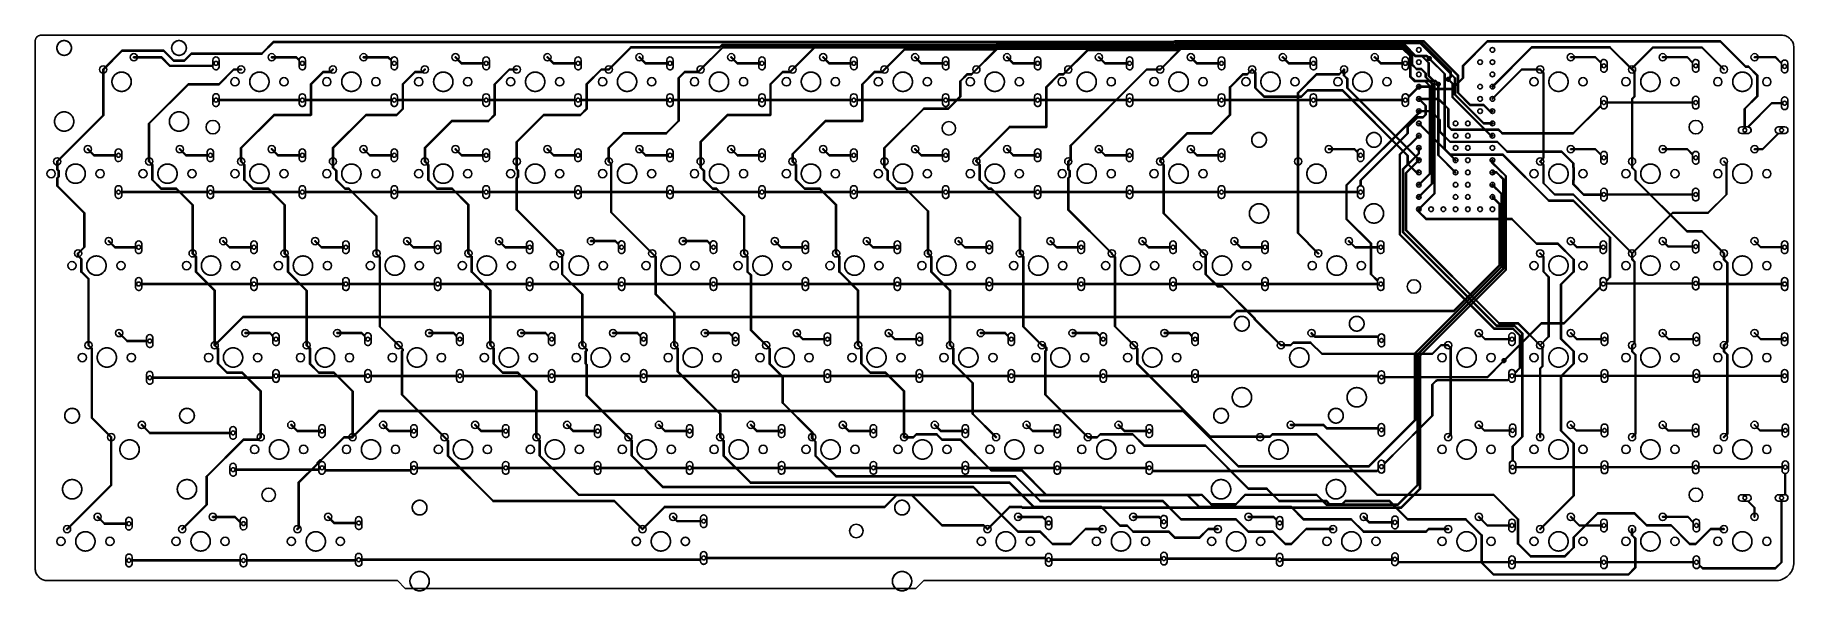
# Model space of a CAD drawing. Header units: millimetres. Extents: x 0 to 364, y 2 to 117.
import ezdxf

# ---------------------------------------------------------------- set-up
doc = ezdxf.new("R2010")
doc.units = ezdxf.units.MM

msp = doc.modelspace()

# ---------------------------------------------------------------- linework, layer by layer
at = {"layer": '16_copper'}
for points in [[(161.14, 34.55, 0.182645), (161.11, 34.62), (155.04, 40.68), (155.04, 46.01, 0.198912), (155.01, 46.08), (152.3, 48.79), (152.3, 51.89, 0.198912), (152.28, 51.96), (148.46, 55.78), (148.46, 67.07, 0.198912), (148.43, 67.15), (147.73, 67.84), (147.73, 70.94, 0.198912), (147.7, 71.01), (147.04, 71.67), (147.04, 79.31, 0.198912), (147.01, 79.38), (141.3, 85.09, 0.198912), (141.22, 85.12), (140.48, 85.12), (138.72, 86.89), (138.72, 88.72, 0.198912), (138.69, 88.79), (138.02, 89.45), (138.02, 94.7), (143.55, 100.23), (152.4, 100.23, 0.414214), (152.5, 100.33), (152.5, 106.64), (154.98, 109.12), (156.46, 109.12, 0.198912), (156.54, 109.15), (161.59, 114.2), (198.63, 114.2, 0.198912), (198.7, 114.23), (199.69, 115.21), (235.97, 115.21, 0.198912), (236.04, 115.24), (236.26, 115.47), (287.74, 115.47), (294.79, 108.42), (294.79, 104.9, 0.198912), (294.82, 104.83), (297.36, 102.29, 0.198912), (297.43, 102.26), (300.19, 102.26), (301.43, 101.02, 0.198912), (301.5, 100.99), (302.01, 100.99, 1), (302.01, 101.19), (301.54, 101.19), (300.3, 102.43, 0.198912), (300.23, 102.46), (297.48, 102.46), (295, 104.94), (295, 108.46, 0.198912), (294.97, 108.53), (287.85, 115.64, 0.198912), (287.78, 115.67), (236.22, 115.67, 0.198912), (236.15, 115.64), (235.92, 115.42), (199.64, 115.42, 0.198912), (199.57, 115.39), (198.59, 114.4), (161.54, 114.4, 0.198912), (161.47, 114.37), (156.42, 109.32), (154.94, 109.32, 0.198912), (154.87, 109.29), (152.33, 106.75, 0.198912), (152.3, 106.68), (152.3, 100.43), (143.51, 100.43, 0.198912), (143.44, 100.4), (137.85, 94.81, 0.198912), (137.82, 94.74), (137.82, 89.41, 0.198912), (137.85, 89.34), (138.51, 88.67), (138.51, 86.85, 0.198912), (138.54, 86.77), (140.37, 84.95, 0.198912), (140.44, 84.92), (141.18, 84.92), (146.84, 79.26), (146.84, 71.63, 0.198912), (146.87, 71.56), (147.53, 70.89), (147.53, 67.8, 0.198912), (147.56, 67.72), (148.25, 67.03), (148.25, 55.74, 0.198912), (148.28, 55.66), (152.1, 51.84), (152.1, 48.75, 0.198912), (152.13, 48.67), (154.84, 45.97), (154.84, 40.64, 0.198912), (154.87, 40.57), (160.93, 34.5), (160.93, 33.27, 0.198912), (160.96, 33.2), (161.63, 32.54), (161.63, 29.7, 0.198912), (161.66, 29.62), (165.95, 25.33, 0.198912), (166.02, 25.3), (203.16, 25.3), (208.21, 20.25, 0.198912), (208.28, 20.22), (233.64, 20.22), (237.42, 16.44, 0.198912), (237.49, 16.41), (248.84, 16.41), (251.35, 13.9, 0.198912), (251.42, 13.87), (256.5, 13.87), (259.01, 11.36, 0.198912), (259.08, 11.33), (260.35, 11.33, 0.198912), (260.42, 11.36), (263.44, 14.38), (268.99, 14.38, 1), (268.99, 14.58), (263.4, 14.58, 0.198912), (263.33, 14.55), (260.31, 11.53), (259.12, 11.53), (256.61, 14.04, 0.198912), (256.54, 14.07), (251.47, 14.07), (248.96, 16.58, 0.198912), (248.88, 16.61), (237.53, 16.61), (233.75, 20.39, 0.198912), (233.68, 20.42), (208.32, 20.42), (203.27, 25.47, 0.198912), (203.2, 25.5), (166.07, 25.5), (161.83, 29.74), (161.83, 32.58, 0.198912), (161.8, 32.65), (161.14, 33.32), (161.14, 34.54)], [(198.75, 113.82, 0.198912), (198.83, 113.85), (199.69, 114.71), (236.22, 114.71, 0.198912), (236.29, 114.74), (236.64, 115.09), (286.98, 115.09), (294.16, 107.91), (294.16, 104.52, 0.198912), (294.19, 104.45), (300.16, 98.48, 0.198912), (300.23, 98.45), (302.01, 98.45, 1), (302.01, 98.65), (300.27, 98.65), (294.36, 104.56), (294.36, 107.95, 0.198912), (294.33, 108.02), (287.09, 115.26, 0.198912), (287.02, 115.29), (236.6, 115.29, 0.198912), (236.53, 115.26), (236.18, 114.91), (199.64, 114.91, 0.198912), (199.57, 114.88), (198.71, 114.02), (180.21, 114.02, 0.198912), (180.14, 113.99), (175.47, 109.32), (173.99, 109.32, 0.198912), (173.92, 109.29), (171.38, 106.75, 0.198912), (171.35, 106.68), (171.35, 99.16), (163.83, 99.16, 0.198912), (163.76, 99.13), (156.9, 92.27, 0.198912), (156.87, 92.2), (156.87, 90.68, 0.198912), (156.9, 90.61), (157.56, 89.94), (157.56, 86.85, 0.198912), (157.59, 86.77), (159.42, 84.95, 0.198912), (159.49, 84.92), (162.59, 84.92), (165.89, 81.62), (165.89, 71.63, 0.198912), (165.92, 71.56), (166.58, 70.89), (166.58, 67.8, 0.198912), (166.61, 67.72), (170.46, 63.87), (170.46, 52.58, 0.198912), (170.49, 52.51), (171.15, 51.84), (171.15, 48.75, 0.198912), (171.18, 48.67), (173.01, 46.85, 0.198912), (173.08, 46.82), (176.18, 46.82), (179.98, 43.01), (179.98, 33.53, 0.414214), (180.09, 33.43), (182.03, 33.43, 0.198912), (182.1, 33.46), (182.65, 34), (186.83, 34), (187.89, 32.95, 0.198912), (187.96, 32.92), (191.73, 32.92), (198.05, 26.6, 0.198912), (198.12, 26.57), (204.43, 26.57), (209.48, 21.52, 0.198912), (209.55, 21.49), (238.72, 21.49), (241.23, 18.98, 0.198912), (241.3, 18.95), (260.31, 18.95), (262.82, 16.44, 0.198912), (262.89, 16.41), (272.72, 16.41), (275.23, 13.9, 0.198912), (275.3, 13.87), (288.29, 13.87, 0.198912), (288.36, 13.9), (288.84, 14.38), (292.86, 14.38, 1), (292.86, 14.58), (288.8, 14.58, 0.198912), (288.73, 14.55), (288.25, 14.07), (275.34, 14.07), (272.83, 16.58, 0.198912), (272.76, 16.61), (262.93, 16.61), (260.42, 19.12, 0.198912), (260.35, 19.15), (241.34, 19.15), (238.83, 21.66, 0.198912), (238.76, 21.69), (209.59, 21.69), (204.54, 26.74, 0.198912), (204.47, 26.77), (198.16, 26.77), (191.84, 33.09, 0.198912), (191.77, 33.12), (188, 33.12), (186.95, 34.18, 0.198912), (186.87, 34.21), (182.6, 34.21, 0.198912), (182.53, 34.18), (181.98, 33.63), (180.19, 33.63), (180.19, 43.05, 0.198912), (180.16, 43.12), (176.29, 46.99, 0.198912), (176.22, 47.02), (173.12, 47.02), (171.35, 48.79), (171.35, 51.89, 0.198912), (171.33, 51.96), (170.66, 52.62), (170.66, 63.92, 0.198912), (170.63, 63.99), (166.78, 67.84), (166.78, 70.94, 0.198912), (166.75, 71.01), (166.09, 71.67), (166.09, 81.66, 0.198912), (166.06, 81.73), (162.7, 85.09, 0.198912), (162.63, 85.12), (159.53, 85.12), (157.77, 86.89), (157.77, 89.99, 0.198912), (157.74, 90.06), (157.07, 90.72), (157.07, 92.16), (163.87, 98.96), (171.45, 98.96, 0.414214), (171.55, 99.06), (171.55, 106.64), (174.03, 109.12), (175.51, 109.12, 0.198912), (175.59, 109.15), (180.26, 113.82)], [(193.16, 108.83, 0.198912), (193.09, 108.8), (191.7, 107.41, 0.198912), (191.67, 107.33), (191.67, 104.18), (189.19, 101.7), (184.15, 101.7, 0.198912), (184.08, 101.67), (175.95, 93.54, 0.198912), (175.92, 93.47), (175.92, 89.41, 0.198912), (175.95, 89.34), (176.61, 88.67), (176.61, 86.85, 0.198912), (176.64, 86.77), (178.47, 84.95, 0.198912), (178.54, 84.92), (180.37, 84.92), (184.94, 80.35), (184.94, 71.63, 0.198912), (184.97, 71.56), (185.63, 70.89), (185.63, 67.8, 0.198912), (185.66, 67.72), (189.51, 63.87), (189.51, 52.58, 0.198912), (189.54, 52.51), (190.2, 51.84), (190.2, 48.75, 0.198912), (190.23, 48.67), (194.21, 44.7), (194.21, 38.35, 0.198912), (194.24, 38.28), (199.06, 33.46, 1), (199.21, 33.6), (194.41, 38.4), (194.41, 44.74, 0.198912), (194.38, 44.81), (190.4, 48.79), (190.4, 51.89, 0.198912), (190.38, 51.96), (189.71, 52.62), (189.71, 63.92, 0.198912), (189.68, 63.99), (185.83, 67.84), (185.83, 70.94, 0.198912), (185.8, 71.01), (185.14, 71.67), (185.14, 80.39, 0.198912), (185.11, 80.46), (180.48, 85.09, 0.198912), (180.41, 85.12), (178.58, 85.12), (176.82, 86.89), (176.82, 88.72, 0.198912), (176.79, 88.79), (176.12, 89.45), (176.12, 93.43), (184.19, 101.5), (189.23, 101.5, 0.198912), (189.3, 101.53), (191.84, 104.07, 0.198912), (191.87, 104.14), (191.87, 107.29), (193.21, 108.63), (194.07, 108.63, 0.198912), (194.14, 108.66), (199.43, 113.94), (217.81, 113.94, 0.198912), (217.88, 113.97), (218.1, 114.2), (236.35, 114.2, 0.198912), (236.42, 114.23), (236.9, 114.71), (283.8, 114.71), (286.06, 112.45, 0.198912), (286.13, 112.42), (287.36, 112.42), (288.7, 111.08), (288.7, 108.46, 0.239834), (288.73, 108.38), (289.92, 107.19), (289.92, 84.07), (286.69, 80.84, 0.235385), (286.67, 80.76), (286.67, 80.26, 0.198912), (286.7, 80.19), (288.22, 78.67, 0.198912), (288.29, 78.64), (306.03, 78.64), (311.08, 73.59, 0.198912), (311.15, 73.56), (315.52, 73.56), (318.74, 70.34), (318.74, 67.84), (316.16, 65.26, 0.198912), (316.13, 65.19), (316.13, 53.94, 0.198912), (316.16, 53.87), (318.74, 51.29), (318.74, 48.79), (316.16, 46.21, 0.198912), (316.13, 46.14), (316.13, 34.89, 0.198912), (316.16, 34.82), (318.74, 32.24), (318.74, 21.45), (311.84, 14.55, 1), (311.98, 14.41), (318.91, 21.33, 0.198912), (318.94, 21.4), (318.94, 32.28, 0.198912), (318.91, 32.35), (316.33, 34.93), (316.33, 46.1), (318.91, 48.68, 0.198912), (318.94, 48.75), (318.94, 51.33, 0.198912), (318.91, 51.4), (316.33, 53.98), (316.33, 65.15), (318.91, 67.73, 0.198912), (318.94, 67.8), (318.94, 70.38, 0.198912), (318.91, 70.45), (315.63, 73.73, 0.198912), (315.56, 73.76), (311.19, 73.76), (306.14, 78.81, 0.198912), (306.07, 78.84), (288.33, 78.84), (286.87, 80.31), (286.87, 80.73), (290.09, 83.95, 0.198912), (290.12, 84.02), (290.12, 107.23, 0.198912), (290.09, 107.3), (288.9, 108.49), (288.9, 111.11, 0.239834), (288.87, 111.2), (287.47, 112.59, 0.198912), (287.4, 112.62), (286.17, 112.62), (283.92, 114.88, 0.198912), (283.85, 114.91), (236.86, 114.91, 0.198912), (236.78, 114.88), (236.3, 114.4), (218.06, 114.4, 0.198912), (217.99, 114.37), (217.76, 114.15), (199.39, 114.15, 0.198912), (199.32, 114.12), (194.03, 108.83)], [(236.6, 113.69, 0.198912), (236.67, 113.72), (237.25, 114.3, 0.019921), (237.26, 114.3), (283.21, 114.3, 0.003937), (283.21, 114.3), (283.57, 114.3), (285.24, 112.63), (285.24, 110.77, 0.198912), (285.27, 110.7), (286.19, 109.78, 0.198912), (286.26, 109.75), (287.23, 109.75), (288.06, 108.92), (288.06, 108.2, 0.198912), (288.09, 108.13), (289.43, 106.79), (289.43, 86.12), (286.69, 83.38, 1), (286.84, 83.24), (289.61, 86.01, 0.198912), (289.64, 86.08), (289.64, 106.83, 0.198912), (289.61, 106.9), (288.26, 108.24), (288.26, 108.97, 0.198912), (288.23, 109.04), (287.35, 109.93, 0.198912), (287.27, 109.96), (286.3, 109.96), (285.45, 110.81), (285.45, 112.67, 0.261657), (285.4, 112.76), (283.68, 114.47, 0.198912), (283.61, 114.5), (283.23, 114.5, 0.056923), (283.21, 114.5), (237.3, 114.5, 0.393913), (237.16, 114.5), (236.56, 113.89), (218.19, 113.89, 0.198912), (218.11, 113.86), (213.08, 108.83), (212.21, 108.83, 0.198912), (212.14, 108.8), (209.48, 106.14, 0.198912), (209.45, 106.06), (209.45, 97.89), (201.93, 97.89, 0.198912), (201.86, 97.86), (195, 91, 0.198912), (194.97, 90.93), (194.97, 90.68, 0.198912), (195, 90.61), (195.66, 89.94), (195.66, 86.85, 0.198912), (195.69, 86.77), (197.52, 84.95, 0.198912), (197.59, 84.92), (198.15, 84.92), (203.99, 79.08), (203.99, 71.63, 0.198912), (204.02, 71.56), (204.68, 70.89), (204.68, 56.46, 0.198912), (204.71, 56.39), (208.59, 52.51, 0.198912), (208.66, 52.48), (209, 52.48), (209.45, 52.03), (209.45, 51.57), (209.28, 51.4, 0.198912), (209.25, 51.33), (209.25, 42.36, 0.198912), (209.28, 42.29), (218.11, 33.46, 0.235385), (218.2, 33.43), (220.13, 33.43, 0.198912), (220.2, 33.46), (220.75, 34), (227.47, 34), (229.8, 31.68, 0.198912), (229.87, 31.65), (242.53, 31.65), (251.39, 22.79, 0.198912), (251.46, 22.76), (255.23, 22.76), (257.74, 20.25, 0.198912), (257.81, 20.22), (267.56, 20.22), (268.22, 19.56, 0.198912), (268.29, 19.53), (270.87, 19.53, 0.198912), (270.94, 19.56), (271.6, 20.22), (280.63, 20.22), (284.41, 16.44, 0.198912), (284.48, 16.41), (296.47, 16.41), (299.69, 13.19), (299.69, 7.55, 0.198912), (299.72, 7.48), (302.19, 5.01, 0.198912), (302.26, 4.98), (330.2, 4.98, 0.198912), (330.27, 5.01), (331.73, 6.47, 0.198912), (331.76, 6.54), (331.76, 12.51, 0.198912), (331.73, 12.58), (331.06, 13.25), (331.06, 14.48, 1), (330.86, 14.48), (330.86, 13.21, 0.198912), (330.89, 13.14), (331.56, 12.47), (331.56, 6.58), (330.16, 5.18), (302.3, 5.18), (299.89, 7.59), (299.89, 13.23, 0.198912), (299.86, 13.3), (296.58, 16.58, 0.198912), (296.51, 16.61), (284.52, 16.61), (280.74, 20.39, 0.198912), (280.67, 20.42), (271.56, 20.42, 0.198912), (271.49, 20.39), (270.83, 19.73), (268.33, 19.73), (267.68, 20.39, 0.198912), (267.6, 20.42), (257.85, 20.42), (255.34, 22.93, 0.198912), (255.27, 22.96), (251.5, 22.96), (242.64, 31.82, 0.198912), (242.57, 31.85), (229.91, 31.85), (227.59, 34.17, 0.198912), (227.52, 34.2), (220.71, 34.2, 0.198912), (220.63, 34.17), (220.09, 33.63), (218.23, 33.63), (209.45, 42.4), (209.45, 51.29), (209.62, 51.45, 0.198912), (209.65, 51.53), (209.65, 52.07, 0.198912), (209.62, 52.14), (209.11, 52.65, 0.198912), (209.04, 52.68), (208.7, 52.68), (204.88, 56.5), (204.88, 70.94, 0.198912), (204.85, 71.01), (204.19, 71.67), (204.19, 79.12, 0.198912), (204.16, 79.19), (198.26, 85.09, 0.198912), (198.19, 85.12), (197.63, 85.12), (195.87, 86.89), (195.87, 89.99, 0.198912), (195.84, 90.06), (195.17, 90.72), (195.17, 90.89), (201.97, 97.69), (209.55, 97.69, 0.414214), (209.65, 97.79), (209.65, 106.02), (212.26, 108.63), (213.12, 108.63, 0.198912), (213.19, 108.66), (218.23, 113.69)], [(223.93, 70.81, 0.198912), (223.9, 70.88), (223.24, 71.54), (223.24, 71.63, 0.198912), (223.21, 71.7), (214.22, 80.69), (214.22, 87.19), (214.46, 87.43, 0.198912), (214.49, 87.5), (214.49, 88.78, 0.198912), (214.46, 88.85), (214.22, 89.09), (214.22, 90.64), (214.7, 91.11, 0.198912), (214.73, 91.19), (214.73, 93.94), (230.42, 109.63), (233.17, 109.63, 0.198912), (233.24, 109.66), (237.53, 113.94), (283.42, 113.94), (284.89, 112.48), (284.89, 108.2, 0.198912), (284.92, 108.13), (285.81, 107.24, 0.198912), (285.88, 107.21), (287.99, 107.21), (288.95, 106.26), (288.95, 88.18), (286.69, 85.92, 1), (286.84, 85.78), (289.12, 88.07, 0.198912), (289.15, 88.14), (289.15, 106.3, 0.198912), (289.12, 106.37), (288.11, 107.39, 0.198912), (288.04, 107.42), (285.92, 107.42), (285.09, 108.25), (285.09, 112.52, 0.198912), (285.06, 112.59), (283.54, 114.12, 0.198912), (283.46, 114.15), (237.49, 114.15, 0.198912), (237.42, 114.12), (233.13, 109.83), (230.38, 109.83, 0.198912), (230.31, 109.8), (214.56, 94.05, 0.198912), (214.53, 93.98), (214.53, 91.23), (214.05, 90.75, 0.198912), (214.02, 90.68), (214.02, 89.05, 0.198912), (214.05, 88.97), (214.29, 88.73), (214.29, 87.54), (214.05, 87.3, 0.198912), (214.02, 87.23), (214.02, 80.65, 0.198912), (214.05, 80.57), (223.04, 71.59), (223.04, 71.5, 0.198912), (223.07, 71.43), (223.73, 70.77), (223.73, 56.46, 0.198912), (223.76, 56.39), (228.3, 51.84), (228.3, 48.75, 0.198912), (228.33, 48.67), (243.45, 33.55, 0.198912), (243.53, 33.52), (253.73, 33.52), (253.8, 33.46, 0.656013), (253.97, 33.52), (255.91, 33.52, 0.198912), (255.98, 33.55), (256.43, 34), (265.57, 34), (278.06, 21.52, 0.198912), (278.13, 21.49), (302.22, 21.49), (307.24, 16.47), (307.24, 11.43, 0.198912), (307.27, 11.36), (309.88, 8.75, 0.198912), (309.95, 8.72), (317.01, 8.72, 0.198912), (317.08, 8.75), (318.91, 10.58, 0.198912), (318.94, 10.65), (318.94, 12.73), (323.89, 17.68), (331.43, 17.68), (333.94, 15.17, 0.198912), (334.01, 15.14), (339.05, 15.14), (342.83, 11.36, 0.198912), (342.9, 11.33), (344.17, 11.33, 0.198912), (344.24, 11.36), (347.26, 14.38), (350.01, 14.38, 1), (350.01, 14.58), (347.22, 14.58, 0.198912), (347.15, 14.55), (344.13, 11.53), (342.94, 11.53), (339.16, 15.31, 0.198912), (339.09, 15.34), (334.05, 15.34), (331.54, 17.85, 0.198912), (331.47, 17.88), (323.85, 17.88, 0.198912), (323.78, 17.85), (318.77, 12.84, 0.198912), (318.74, 12.77), (318.74, 10.69), (316.97, 8.92), (309.99, 8.92), (307.44, 11.47), (307.44, 16.51, 0.198912), (307.41, 16.58), (302.33, 21.66, 0.198912), (302.26, 21.69), (278.17, 21.69), (265.69, 34.17, 0.198912), (265.62, 34.2), (256.39, 34.2, 0.198912), (256.32, 34.17), (255.87, 33.72), (253.79, 33.72, 0.043004), (253.78, 33.73), (243.57, 33.73), (228.5, 48.79), (228.5, 51.89, 0.198912), (228.48, 51.96), (223.93, 56.5)], [(37.56, 109.68, 0.357805), (38.13, 110.31), (38.13, 111.69, 0.952079), (36.8, 111.69), (36.8, 110.31), (36.81, 110.24), (36.82, 110.18), (36.84, 110.11), (36.87, 110.05), (36.9, 110), (36.93, 109.94), (36.98, 109.89), (37.02, 109.85), (37.07, 109.81), (37.13, 109.77), (37.18, 109.74), (37.24, 109.72), (37.3, 109.7), (37.37, 109.68), (37.43, 109.68), (37.5, 109.68)], [(54.37, 14.38, 0.166453), (54.43, 14.41), (54.68, 14.66, 0.198912), (54.71, 14.73), (54.71, 24.09), (58.59, 27.97, 0.198912), (58.62, 28.04), (58.62, 28.18), (59.1, 28.65), (59.23, 28.65, 0.198912), (59.3, 28.68), (64.05, 33.43), (65.79, 33.43, 0.414214), (65.89, 33.53), (65.89, 43.05, 0.198912), (65.86, 43.12), (61.99, 46.99, 0.198912), (61.92, 47.02), (58.82, 47.02), (57.05, 48.79), (57.05, 51.89, 0.198912), (57.03, 51.96), (56.36, 52.62), (56.36, 63.92, 0.198912), (56.33, 63.99), (52.48, 67.84), (52.48, 70.94, 0.198912), (52.45, 71.01), (51.79, 71.67), (51.79, 81.66, 0.198912), (51.76, 81.73), (48.4, 85.09, 0.198912), (48.33, 85.12), (45.23, 85.12), (43.47, 86.89), (43.47, 89.99, 0.198912), (43.44, 90.06), (42.77, 90.72), (42.77, 93.43), (49.57, 100.23), (57.15, 100.23, 0.414214), (57.25, 100.33), (57.25, 106.64), (59.73, 109.12), (61.21, 109.12, 0.198912), (61.29, 109.15), (61.79, 109.66, 1), (61.65, 109.8), (61.17, 109.32), (59.69, 109.32, 0.198912), (59.62, 109.29), (57.08, 106.75, 0.198912), (57.05, 106.68), (57.05, 100.43), (49.53, 100.43, 0.198912), (49.46, 100.4), (42.6, 93.54, 0.198912), (42.57, 93.47), (42.57, 90.68, 0.198912), (42.6, 90.61), (43.26, 89.94), (43.26, 86.85, 0.198912), (43.29, 86.77), (45.12, 84.95, 0.198912), (45.19, 84.92), (48.29, 84.92), (51.59, 81.62), (51.59, 71.63, 0.198912), (51.62, 71.56), (52.28, 70.89), (52.28, 67.8, 0.198912), (52.31, 67.72), (56.16, 63.87), (56.16, 52.58, 0.198912), (56.19, 52.51), (56.85, 51.84), (56.85, 48.75, 0.198912), (56.88, 48.67), (58.71, 46.85, 0.198912), (58.78, 46.82), (61.88, 46.82), (65.68, 43.01), (65.68, 33.63), (64.01, 33.63, 0.198912), (63.94, 33.6), (59.19, 28.85), (59.06, 28.85, 0.198912), (58.99, 28.82), (58.45, 28.29, 0.198912), (58.42, 28.22), (58.42, 28.08), (54.54, 24.2, 0.198912), (54.51, 24.13), (54.51, 14.77), (54.28, 14.55), (54.27, 14.53), (54.26, 14.51), (54.25, 14.48), (54.26, 14.46), (54.26, 14.43), (54.28, 14.41), (54.3, 14.4), (54.32, 14.38), (54.34, 14.38)], [(55.47, 109.68, 0.357805), (56.03, 110.31), (56.03, 111.69, 0.952079), (54.71, 111.69), (54.71, 110.31), (54.72, 110.24), (54.73, 110.18), (54.75, 110.11), (54.77, 110.05), (54.8, 110), (54.84, 109.94), (54.88, 109.89), (54.93, 109.85), (54.98, 109.81), (55.03, 109.77), (55.09, 109.74), (55.15, 109.72), (55.21, 109.7), (55.27, 109.68), (55.34, 109.68), (55.4, 109.68)], [(76.1, 51.29), (76.27, 51.45, 0.198912), (76.3, 51.53), (76.3, 51.69, 0.198912), (76.27, 51.76), (71.53, 56.5), (71.53, 70.81, 0.198912), (71.5, 70.88), (70.84, 71.54), (70.84, 79.31, 0.198912), (70.81, 79.38), (65.1, 85.09, 0.198912), (65.02, 85.12), (64.28, 85.12), (62.52, 86.89), (62.52, 88.72, 0.198912), (62.49, 88.79), (61.82, 89.45), (61.82, 93.43), (68.62, 100.23), (74.93, 100.23, 0.198912), (75, 100.26), (76.27, 101.53, 0.198912), (76.3, 101.6), (76.3, 106.64), (78.78, 109.12), (80.26, 109.12, 0.198912), (80.34, 109.15), (80.84, 109.66, 1), (80.7, 109.8), (80.22, 109.32), (78.74, 109.32, 0.198912), (78.67, 109.29), (76.13, 106.75, 0.198912), (76.1, 106.68), (76.1, 101.64), (74.89, 100.43), (68.58, 100.43, 0.198912), (68.51, 100.4), (61.65, 93.54, 0.198912), (61.62, 93.47), (61.62, 89.41, 0.198912), (61.65, 89.34), (62.31, 88.67), (62.31, 86.85, 0.198912), (62.34, 86.77), (64.17, 84.95, 0.198912), (64.24, 84.92), (64.98, 84.92), (70.64, 79.26), (70.64, 71.5, 0.198912), (70.67, 71.43), (71.33, 70.77), (71.33, 56.46, 0.198912), (71.36, 56.39), (76.1, 51.65), (76.1, 51.57), (75.93, 51.4, 0.198912), (75.9, 51.33), (75.9, 42.36, 0.198912), (75.93, 42.29), (85.43, 32.79), (85.43, 29.7, 0.198912), (85.46, 29.62), (94.83, 20.25, 0.198912), (94.9, 20.22), (119.97, 20.22), (125.79, 14.41, 1), (125.93, 14.55), (120.09, 20.39, 0.198912), (120.02, 20.42), (94.95, 20.42), (85.63, 29.74), (85.63, 32.84, 0.198912), (85.6, 32.91), (76.1, 42.4)], [(74.52, 109.68, 0.357805), (75.08, 110.31), (75.08, 111.69, 0.952079), (73.76, 111.69), (73.76, 110.31), (73.77, 110.24), (73.78, 110.18), (73.8, 110.11), (73.82, 110.05), (73.85, 110), (73.89, 109.94), (73.93, 109.89), (73.98, 109.85), (74.03, 109.81), (74.08, 109.77), (74.14, 109.74), (74.2, 109.72), (74.26, 109.7), (74.32, 109.68), (74.39, 109.68), (74.45, 109.68)], [(197.38, 14.38, 0.595647), (197.43, 14.55), (196.67, 15.31, 0.198912), (196.6, 15.34), (188, 15.34), (181.68, 21.66, 0.198912), (181.61, 21.69), (112.73, 21.69), (104.68, 29.74), (104.68, 32.84, 0.198912), (104.65, 32.91), (103.99, 33.57), (103.99, 43.05, 0.198912), (103.96, 43.12), (100.09, 46.99, 0.198912), (100.02, 47.02), (96.92, 47.02), (95.15, 48.79), (95.15, 51.89, 0.198912), (95.13, 51.96), (94.46, 52.62), (94.46, 63.92, 0.198912), (94.43, 63.99), (90.58, 67.84), (90.58, 70.94, 0.198912), (90.55, 71.01), (89.89, 71.67), (89.89, 81.66, 0.198912), (89.86, 81.73), (86.5, 85.09, 0.198912), (86.43, 85.12), (83.33, 85.12), (81.57, 86.89), (81.57, 89.99, 0.198912), (81.54, 90.06), (80.87, 90.72), (80.87, 93.43), (86.4, 98.96), (93.98, 98.96, 0.198912), (94.05, 98.99), (95.32, 100.26, 0.198912), (95.35, 100.33), (95.35, 106.64), (98.34, 109.63), (99.82, 109.63, 1), (99.82, 109.83), (98.3, 109.83, 0.198912), (98.23, 109.8), (95.18, 106.75, 0.198912), (95.15, 106.68), (95.15, 100.37), (93.94, 99.16), (86.36, 99.16, 0.198912), (86.29, 99.13), (80.7, 93.54, 0.198912), (80.67, 93.47), (80.67, 90.68, 0.198912), (80.7, 90.61), (81.36, 89.94), (81.36, 86.85, 0.198912), (81.39, 86.77), (83.22, 84.95, 0.198912), (83.29, 84.92), (86.39, 84.92), (89.69, 81.62), (89.69, 71.63, 0.198912), (89.72, 71.56), (90.38, 70.89), (90.38, 67.8, 0.198912), (90.41, 67.72), (94.26, 63.87), (94.26, 52.58, 0.198912), (94.29, 52.51), (94.95, 51.84), (94.95, 48.75, 0.198912), (94.98, 48.67), (96.81, 46.85, 0.198912), (96.88, 46.82), (99.98, 46.82), (103.78, 43.01), (103.78, 33.53, 0.198912), (103.81, 33.46), (104.48, 32.79), (104.48, 29.7, 0.198912), (104.51, 29.62), (112.61, 21.52, 0.198912), (112.68, 21.49), (181.57, 21.49), (187.89, 15.17, 0.198912), (187.96, 15.14), (196.55, 15.14), (197.29, 14.41), (197.31, 14.39), (197.33, 14.38), (197.35, 14.38)], [(93.57, 109.68, 0.357805), (94.13, 110.31), (94.13, 111.69, 0.952079), (92.81, 111.69), (92.81, 110.31), (92.82, 110.24), (92.83, 110.18), (92.85, 110.11), (92.87, 110.05), (92.9, 110), (92.94, 109.94), (92.98, 109.89), (93.03, 109.85), (93.08, 109.81), (93.13, 109.77), (93.19, 109.74), (93.25, 109.72), (93.31, 109.7), (93.37, 109.68), (93.44, 109.68), (93.5, 109.68)], [(114.4, 48.55, 0.198912), (114.37, 48.62), (114.2, 48.79), (114.2, 51.29), (114.37, 51.45, 0.198912), (114.4, 51.53), (114.4, 51.69, 0.198912), (114.37, 51.76), (113.51, 52.62), (113.51, 63.12, 0.198912), (113.48, 63.19), (109.32, 67.35), (109.32, 71.25, 0.198912), (109.29, 71.32), (99.92, 80.69), (99.92, 87.19), (100.16, 87.43, 0.198912), (100.19, 87.5), (100.19, 88.78, 0.198912), (100.16, 88.85), (99.92, 89.09), (99.92, 94.7), (105.45, 100.23), (113.03, 100.23, 0.198912), (113.1, 100.26), (114.37, 101.53, 0.198912), (114.4, 101.6), (114.4, 106.64), (117.39, 109.63), (118.87, 109.63, 1), (118.87, 109.83), (117.35, 109.83, 0.198912), (117.28, 109.8), (114.23, 106.75, 0.198912), (114.2, 106.68), (114.2, 101.64), (112.99, 100.43), (105.41, 100.43, 0.198912), (105.34, 100.4), (99.75, 94.81, 0.198912), (99.72, 94.74), (99.72, 89.05, 0.198912), (99.75, 88.97), (99.99, 88.73), (99.99, 87.54), (99.75, 87.3, 0.198912), (99.72, 87.23), (99.72, 80.65, 0.198912), (99.75, 80.57), (109.12, 71.2), (109.12, 67.31, 0.198912), (109.15, 67.24), (113.31, 63.08), (113.31, 52.58, 0.198912), (113.34, 52.51), (114.2, 51.65), (114.2, 51.57), (114.03, 51.4, 0.198912), (114, 51.33), (114, 48.75, 0.198912), (114.03, 48.67), (114.2, 48.51), (114.2, 42.16, 0.198912), (114.23, 42.09), (123.53, 32.79), (123.53, 29.7, 0.198912), (123.56, 29.62), (130.04, 23.14, 0.198912), (130.11, 23.11), (194.38, 23.11), (203.6, 13.9, 0.198912), (203.67, 13.87), (208.24, 13.87), (210.75, 11.36, 0.198912), (210.82, 11.33), (214.63, 11.33, 0.198912), (214.7, 11.36), (217.72, 14.38), (221.23, 14.38, 1), (221.23, 14.58), (217.68, 14.58, 0.198912), (217.61, 14.55), (214.59, 11.53), (210.86, 11.53), (208.35, 14.04, 0.198912), (208.28, 14.07), (203.71, 14.07), (194.5, 23.29, 0.198912), (194.43, 23.32), (130.15, 23.32), (123.73, 29.74), (123.73, 32.84, 0.198912), (123.7, 32.91), (114.4, 42.21)], [(112.62, 109.68, 0.357805), (113.18, 110.31), (113.18, 111.69, 0.952079), (111.86, 111.69), (111.86, 110.31), (111.87, 110.24), (111.88, 110.18), (111.9, 110.11), (111.92, 110.05), (111.95, 110), (111.99, 109.94), (112.03, 109.89), (112.08, 109.85), (112.13, 109.81), (112.18, 109.77), (112.24, 109.74), (112.3, 109.72), (112.36, 109.7), (112.42, 109.68), (112.49, 109.68), (112.55, 109.68)], [(119.48, 90.17, 0.198912), (119.45, 90.24), (118.97, 90.72), (118.97, 93.43), (121.96, 96.42), (130.81, 96.42, 0.198912), (130.88, 96.45), (133.42, 98.99, 0.198912), (133.45, 99.06), (133.45, 107.91), (134.66, 109.12), (137.41, 109.12, 0.198912), (137.49, 109.15), (137.99, 109.66, 1), (137.85, 109.8), (137.37, 109.32), (134.62, 109.32, 0.198912), (134.55, 109.29), (133.28, 108.02, 0.198912), (133.25, 107.95), (133.25, 99.1), (130.77, 96.62), (121.92, 96.62, 0.198912), (121.85, 96.59), (118.8, 93.54, 0.198912), (118.77, 93.47), (118.77, 90.68, 0.198912), (118.8, 90.61), (119.28, 90.13), (119.28, 80.14, 0.198912), (119.31, 80.07), (128.48, 70.89), (128.48, 63.19, 0.198912), (128.51, 63.12), (132.36, 59.27), (132.36, 52.58, 0.198912), (132.39, 52.51), (133.05, 51.84), (133.05, 47.19, 0.198912), (133.08, 47.11), (141.88, 38.31), (141.88, 33.53, 0.198912), (141.91, 33.46), (142.58, 32.79), (142.58, 29.7, 0.198912), (142.61, 29.62), (148.17, 24.06, 0.198912), (148.24, 24.03), (201.89, 24.03), (206.94, 18.98, 0.198912), (207.01, 18.95), (220.94, 18.95), (224.78, 15.11, 0.198912), (224.85, 15.08), (226.29, 15.08), (227.48, 13.9, 0.198912), (227.55, 13.87), (234.91, 13.87), (236.15, 12.63, 0.198912), (236.22, 12.6), (241.3, 12.6, 0.198912), (241.37, 12.63), (243.12, 14.38), (245.11, 14.38, 1), (245.11, 14.58), (243.08, 14.58, 0.198912), (243.01, 14.55), (241.26, 12.8), (236.26, 12.8), (235.02, 14.04, 0.198912), (234.95, 14.07), (227.59, 14.07), (226.41, 15.25, 0.198912), (226.34, 15.28), (224.89, 15.28), (221.05, 19.12, 0.198912), (220.98, 19.15), (207.05, 19.15), (202, 24.2, 0.198912), (201.93, 24.23), (148.29, 24.23), (142.78, 29.74), (142.78, 32.84, 0.198912), (142.75, 32.91), (142.09, 33.57), (142.09, 38.35, 0.198912), (142.06, 38.43), (133.25, 47.23), (133.25, 51.89, 0.198912), (133.23, 51.96), (132.56, 52.62), (132.56, 59.31, 0.198912), (132.53, 59.38), (128.68, 63.23), (128.68, 70.94, 0.198912), (128.65, 71.01), (119.48, 80.18)], [(131.67, 109.68, 0.357805), (132.23, 110.31), (132.23, 111.69, 0.952079), (130.91, 111.69), (130.91, 110.31), (130.92, 110.24), (130.93, 110.18), (130.95, 110.11), (130.97, 110.05), (131, 110), (131.04, 109.94), (131.08, 109.89), (131.13, 109.85), (131.18, 109.81), (131.23, 109.77), (131.29, 109.74), (131.35, 109.72), (131.41, 109.7), (131.47, 109.68), (131.54, 109.68), (131.6, 109.68)], [(150.72, 109.68, 0.357805), (151.28, 110.31), (151.28, 111.69, 0.952079), (149.96, 111.69), (149.96, 110.31), (149.97, 110.24), (149.98, 110.18), (150, 110.11), (150.02, 110.05), (150.05, 110), (150.09, 109.94), (150.13, 109.89), (150.18, 109.85), (150.23, 109.81), (150.28, 109.77), (150.34, 109.74), (150.4, 109.72), (150.46, 109.7), (150.52, 109.68), (150.59, 109.68), (150.65, 109.68)], [(169.77, 109.68, 0.357805), (170.33, 110.31), (170.33, 111.69, 0.952079), (169.01, 111.69), (169.01, 110.31), (169.02, 110.24), (169.03, 110.18), (169.05, 110.11), (169.07, 110.05), (169.1, 110), (169.14, 109.94), (169.18, 109.89), (169.23, 109.85), (169.28, 109.81), (169.33, 109.77), (169.39, 109.74), (169.45, 109.72), (169.51, 109.7), (169.57, 109.68), (169.64, 109.68), (169.7, 109.68)], [(188.82, 109.68, 0.357805), (189.38, 110.31), (189.38, 111.69, 0.952079), (188.06, 111.69), (188.06, 110.31), (188.07, 110.24), (188.08, 110.18), (188.1, 110.11), (188.12, 110.05), (188.15, 110), (188.19, 109.94), (188.23, 109.89), (188.28, 109.85), (188.33, 109.81), (188.38, 109.77), (188.44, 109.74), (188.5, 109.72), (188.56, 109.7), (188.62, 109.68), (188.69, 109.68), (188.75, 109.68)], [(207.87, 109.68, 0.357805), (208.43, 110.31), (208.43, 111.69, 0.952079), (207.11, 111.69), (207.11, 110.31), (207.12, 110.24), (207.13, 110.18), (207.15, 110.11), (207.17, 110.05), (207.2, 110), (207.24, 109.94), (207.28, 109.89), (207.33, 109.85), (207.38, 109.81), (207.43, 109.77), (207.49, 109.74), (207.55, 109.72), (207.61, 109.7), (207.67, 109.68), (207.74, 109.68), (207.8, 109.68)], [(226.92, 109.68, 0.357805), (227.48, 110.31), (227.48, 111.69, 0.952079), (226.16, 111.69), (226.16, 110.31), (226.17, 110.24), (226.18, 110.18), (226.2, 110.11), (226.22, 110.05), (226.25, 110), (226.29, 109.94), (226.33, 109.89), (226.38, 109.85), (226.43, 109.81), (226.48, 109.77), (226.54, 109.74), (226.6, 109.72), (226.66, 109.7), (226.72, 109.68), (226.79, 109.68), (226.85, 109.68)], [(233.97, 89.99, 0.198912), (233.94, 90.06), (233.27, 90.72), (233.27, 90.89), (238.8, 96.42), (243.84, 96.42, 0.198912), (243.91, 96.45), (247.72, 100.26, 0.198912), (247.75, 100.33), (247.75, 106.02), (250.36, 108.63), (251.22, 108.63, 0.198912), (251.29, 108.66), (252.29, 109.66, 1), (252.15, 109.8), (251.18, 108.83), (250.31, 108.83, 0.198912), (250.24, 108.8), (247.58, 106.14, 0.198912), (247.55, 106.06), (247.55, 100.37), (243.8, 96.62), (238.76, 96.62, 0.198912), (238.69, 96.59), (233.1, 91, 0.198912), (233.07, 90.93), (233.07, 90.68, 0.198912), (233.1, 90.61), (233.76, 89.94), (233.76, 79.95, 0.198912), (233.79, 79.88), (242.47, 71.2), (242.47, 67.31, 0.198912), (242.5, 67.24), (245.04, 64.7, 0.198912), (245.11, 64.67), (246.06, 64.67), (252.64, 58.09, 0.352448), (252.67, 57.95), (258.12, 52.51, 0.395337), (258.26, 52.5), (260.17, 52.5, 0.198912), (260.22, 52.52), (260.75, 53.05), (264.34, 53.05), (266.65, 50.75, 0.198912), (266.7, 50.72), (289.56, 50.72, 0.198912), (289.61, 50.75), (291.37, 52.5), (292.86, 52.5, 1), (292.86, 52.65), (291.34, 52.65, 0.198912), (291.28, 52.63), (289.53, 50.88), (266.73, 50.88), (264.42, 53.18, 0.198912), (264.37, 53.21), (260.72, 53.21, 0.198912), (260.67, 53.18), (260.14, 52.65), (258.26, 52.65), (252.85, 58.07), (252.85, 58.13, 0.198912), (252.82, 58.2), (246.18, 64.84, 0.198912), (246.11, 64.87), (245.15, 64.87), (242.67, 67.35), (242.67, 71.25, 0.198912), (242.64, 71.32), (233.97, 79.99)], [(245.97, 109.68, 0.357805), (246.53, 110.31), (246.53, 111.69, 0.952079), (245.21, 111.69), (245.21, 110.31), (245.22, 110.24), (245.23, 110.18), (245.25, 110.11), (245.27, 110.05), (245.3, 110), (245.34, 109.94), (245.38, 109.89), (245.43, 109.85), (245.48, 109.81), (245.53, 109.77), (245.59, 109.74), (245.65, 109.72), (245.71, 109.7), (245.77, 109.68), (245.84, 109.68), (245.9, 109.68)], [(265.63, 108.63), (270.27, 108.63, 0.198912), (270.34, 108.66), (271.34, 109.66, 1), (271.2, 109.8), (270.23, 108.83), (265.59, 108.83, 0.198912), (265.51, 108.8), (261.68, 104.96, 0.198912), (261.65, 104.89), (261.65, 75.82, 0.198912), (261.68, 75.75), (265.87, 71.56, 1), (266.01, 71.7), (261.85, 75.86), (261.85, 104.85)], [(265.02, 109.68, 0.357805), (265.58, 110.31), (265.58, 111.69, 0.952079), (264.26, 111.69), (264.26, 110.31), (264.27, 110.24), (264.28, 110.18), (264.3, 110.11), (264.32, 110.05), (264.35, 110), (264.39, 109.94), (264.43, 109.89), (264.48, 109.85), (264.53, 109.81), (264.58, 109.77), (264.64, 109.74), (264.7, 109.72), (264.76, 109.7), (264.82, 109.68), (264.89, 109.68), (264.95, 109.68)], [(284.07, 109.68, 0.357805), (284.63, 110.31), (284.63, 111.69, 0.952079), (283.31, 111.69), (283.31, 110.31), (283.32, 110.24), (283.33, 110.18), (283.35, 110.11), (283.37, 110.05), (283.4, 110), (283.44, 109.94), (283.48, 109.89), (283.53, 109.85), (283.58, 109.81), (283.63, 109.77), (283.69, 109.74), (283.75, 109.72), (283.81, 109.7), (283.87, 109.68), (283.94, 109.68), (284, 109.68)], [(294.41, 90.83, 0.592973), (294.46, 91), (292.2, 93.26), (292.2, 108.84, 0.198912), (292.17, 108.91), (289.25, 111.83, 0.965003), (288.61, 112.22), (288.59, 112.18, 0.739411), (289.11, 111.69), (292, 108.8), (292, 93.22, 0.198912), (292.03, 93.15), (294.32, 90.86), (294.33, 90.85), (294.36, 90.84), (294.38, 90.83)], [(311.93, 90.6, 0.14139), (311.97, 90.62), (312.68, 91.34, 0.198912), (312.71, 91.4), (312.71, 109.01, 0.198912), (312.68, 109.06), (311.97, 109.78, 0.198912), (311.91, 109.8), (308.1, 109.8, 0.198912), (308.05, 109.78), (301.95, 103.69, 1), (302.06, 103.58), (308.13, 109.65), (311.88, 109.65), (312.55, 108.98), (312.55, 91.43), (311.86, 90.73), (311.85, 90.71), (311.84, 90.69), (311.84, 90.67), (311.84, 90.65), (311.85, 90.63), (311.87, 90.62), (311.89, 90.61), (311.91, 90.6)], [(325.22, 109.18, 0.357805), (325.78, 109.8), (325.78, 111.18, 0.952079), (324.46, 111.18), (324.46, 109.8), (324.47, 109.73), (324.48, 109.67), (324.5, 109.61), (324.52, 109.55), (324.55, 109.49), (324.59, 109.44), (324.63, 109.39), (324.68, 109.34), (324.73, 109.3), (324.78, 109.26), (324.84, 109.23), (324.9, 109.21), (324.96, 109.19), (325.02, 109.18), (325.09, 109.17), (325.15, 109.17)], [(331.52, 104.09, 0.198912), (331.55, 104.14), (331.55, 109.22, 0.198912), (331.52, 109.27), (331.02, 109.78, 1), (330.91, 109.67), (331.39, 109.19), (331.39, 104.17), (330.91, 103.69, 0.198912), (330.89, 103.63), (330.89, 89.41, 0.198912), (330.91, 89.35), (331.6, 88.66), (331.6, 86.86, 0.198912), (331.63, 86.8), (342.28, 76.15, 0.198912), (342.34, 76.12), (345.41, 76.12), (349.91, 71.62), (349.91, 70.36, 0.198912), (349.94, 70.29), (350.61, 69.62), (350.61, 53.31), (349.94, 52.65, 0.198912), (349.91, 52.58), (349.91, 51.31, 0.198912), (349.94, 51.24), (350.61, 50.57), (350.61, 34.26), (349.94, 33.6, 1), (350.08, 33.46), (350.78, 34.15, 0.198912), (350.81, 34.22), (350.81, 50.61, 0.198912), (350.78, 50.68), (350.11, 51.35), (350.11, 52.54), (350.78, 53.2, 0.198912), (350.81, 53.27), (350.81, 69.66, 0.198912), (350.78, 69.73), (350.11, 70.4), (350.11, 71.63, 0.39016), (350.02, 71.73), (345.49, 76.25, 0.198912), (345.44, 76.28), (342.37, 76.28), (331.76, 86.89), (331.76, 88.69, 0.198912), (331.73, 88.74), (331.04, 89.44), (331.04, 103.6)], [(344.27, 109.18, 0.357805), (344.83, 109.8), (344.83, 111.18, 0.952079), (343.51, 111.18), (343.51, 109.8), (343.52, 109.73), (343.53, 109.67), (343.55, 109.61), (343.57, 109.55), (343.6, 109.49), (343.64, 109.44), (343.68, 109.39), (343.73, 109.34), (343.78, 109.3), (343.83, 109.26), (343.89, 109.23), (343.95, 109.21), (344.01, 109.19), (344.07, 109.18), (344.14, 109.17), (344.2, 109.17)], [(362.68, 109.05, 0.357805), (363.25, 109.67), (363.25, 111.06, 0.952079), (361.92, 111.06), (361.92, 109.67), (361.93, 109.61), (361.94, 109.54), (361.96, 109.48), (361.99, 109.42), (362.02, 109.36), (362.05, 109.31), (362.1, 109.26), (362.14, 109.21), (362.19, 109.17), (362.25, 109.14), (362.3, 109.1), (362.36, 109.08), (362.42, 109.06), (362.49, 109.05), (362.55, 109.04), (362.62, 109.04)], [(294.41, 88.29, 0.592973), (294.46, 88.46), (290.93, 91.99), (290.93, 106.32, 0.965), (290.76, 107.05), (290.71, 107.04, 0.739411), (290.73, 106.32), (290.73, 91.95, 0.198912), (290.76, 91.88), (294.32, 88.32), (294.33, 88.31), (294.36, 88.3), (294.38, 88.29)], [(302.03, 95.92, 0.882136), (302.01, 96.11), (301.79, 96.11), (293.85, 104.05), (293.85, 106.81, 0.198912), (293.82, 106.88), (293.19, 107.51, 0.965003), (292.55, 107.91), (292.52, 107.86, 0.739411), (293.05, 107.37), (293.65, 106.77), (293.65, 104.01, 0.198912), (293.68, 103.94), (301.68, 95.94, 0.198912), (301.75, 95.91), (302.01, 95.91)], [(37.56, 102.06, 0.357805), (38.13, 102.69), (38.13, 103.28), (54.71, 103.28), (54.71, 102.69, 0.952079), (56.03, 102.69), (56.03, 104.07, 0.952079), (54.71, 104.07), (54.71, 103.48), (38.13, 103.48), (38.13, 104.07, 0.952079), (36.8, 104.07), (36.8, 102.69), (36.81, 102.62), (36.82, 102.56), (36.84, 102.49), (36.87, 102.43), (36.9, 102.38), (36.93, 102.32), (36.98, 102.27), (37.02, 102.23), (37.07, 102.19), (37.13, 102.15), (37.18, 102.12), (37.24, 102.1), (37.3, 102.08), (37.37, 102.06), (37.43, 102.06), (37.5, 102.06)], [(74.52, 102.06, 0.357805), (75.08, 102.69), (75.08, 104.07, 0.952079), (73.76, 104.07), (73.76, 102.69), (73.77, 102.62), (73.78, 102.56), (73.8, 102.49), (73.82, 102.43), (73.85, 102.38), (73.89, 102.32), (73.93, 102.27), (73.98, 102.23), (74.03, 102.19), (74.08, 102.15), (74.14, 102.12), (74.2, 102.1), (74.26, 102.08), (74.32, 102.06), (74.39, 102.06), (74.45, 102.06)], [(93.57, 102.06, 0.357805), (94.13, 102.69), (94.13, 104.07, 0.952079), (92.81, 104.07), (92.81, 102.69), (92.82, 102.62), (92.83, 102.56), (92.85, 102.49), (92.87, 102.43), (92.9, 102.38), (92.94, 102.32), (92.98, 102.27), (93.03, 102.23), (93.08, 102.19), (93.13, 102.15), (93.19, 102.12), (93.25, 102.1), (93.31, 102.08), (93.37, 102.06), (93.44, 102.06), (93.5, 102.06)], [(112.62, 102.06, 0.357805), (113.18, 102.69), (113.18, 104.07, 0.952079), (111.86, 104.07), (111.86, 102.69), (111.87, 102.62), (111.88, 102.56), (111.9, 102.49), (111.92, 102.43), (111.95, 102.38), (111.99, 102.32), (112.03, 102.27), (112.08, 102.23), (112.13, 102.19), (112.18, 102.15), (112.24, 102.12), (112.3, 102.1), (112.36, 102.08), (112.42, 102.06), (112.49, 102.06), (112.55, 102.06)], [(131.67, 102.06, 0.357805), (132.23, 102.69), (132.23, 104.07, 0.952079), (130.91, 104.07), (130.91, 102.69), (130.92, 102.62), (130.93, 102.56), (130.95, 102.49), (130.97, 102.43), (131, 102.38), (131.04, 102.32), (131.08, 102.27), (131.13, 102.23), (131.18, 102.19), (131.23, 102.15), (131.29, 102.12), (131.35, 102.1), (131.41, 102.08), (131.47, 102.06), (131.54, 102.06), (131.6, 102.06)], [(150.72, 102.06, 0.357805), (151.28, 102.69), (151.28, 104.07, 0.952079), (149.96, 104.07), (149.96, 102.69), (149.97, 102.62), (149.98, 102.56), (150, 102.49), (150.02, 102.43), (150.05, 102.38), (150.09, 102.32), (150.13, 102.27), (150.18, 102.23), (150.23, 102.19), (150.28, 102.15), (150.34, 102.12), (150.4, 102.1), (150.46, 102.08), (150.52, 102.06), (150.59, 102.06), (150.65, 102.06)], [(169.77, 102.06, 0.357805), (170.33, 102.69), (170.33, 104.07, 0.952079), (169.01, 104.07), (169.01, 102.69), (169.02, 102.62), (169.03, 102.56), (169.05, 102.49), (169.07, 102.43), (169.1, 102.38), (169.14, 102.32), (169.18, 102.27), (169.23, 102.23), (169.28, 102.19), (169.33, 102.15), (169.39, 102.12), (169.45, 102.1), (169.51, 102.08), (169.57, 102.06), (169.64, 102.06), (169.7, 102.06)], [(188.82, 102.06, 0.357805), (189.38, 102.69), (189.38, 104.07, 0.952079), (188.06, 104.07), (188.06, 102.69), (188.07, 102.62), (188.08, 102.56), (188.1, 102.49), (188.12, 102.43), (188.15, 102.38), (188.19, 102.32), (188.23, 102.27), (188.28, 102.23), (188.33, 102.19), (188.38, 102.15), (188.44, 102.12), (188.5, 102.1), (188.56, 102.08), (188.62, 102.06), (188.69, 102.06), (188.75, 102.06)], [(207.87, 102.06, 0.357805), (208.43, 102.69), (208.43, 104.07, 0.952079), (207.11, 104.07), (207.11, 102.69), (207.12, 102.62), (207.13, 102.56), (207.15, 102.49), (207.17, 102.43), (207.2, 102.38), (207.24, 102.32), (207.28, 102.27), (207.33, 102.23), (207.38, 102.19), (207.43, 102.15), (207.49, 102.12), (207.55, 102.1), (207.61, 102.08), (207.67, 102.06), (207.74, 102.06), (207.8, 102.06)], [(226.92, 102.06, 0.357805), (227.48, 102.69), (227.48, 104.07, 0.952079), (226.16, 104.07), (226.16, 102.69), (226.17, 102.62), (226.18, 102.56), (226.2, 102.49), (226.22, 102.43), (226.25, 102.38), (226.29, 102.32), (226.33, 102.27), (226.38, 102.23), (226.43, 102.19), (226.48, 102.15), (226.54, 102.12), (226.6, 102.1), (226.66, 102.08), (226.72, 102.06), (226.79, 102.06), (226.85, 102.06)], [(245.97, 102.06, 0.357805), (246.53, 102.69), (246.53, 104.07, 0.952079), (245.21, 104.07), (245.21, 102.69), (245.22, 102.62), (245.23, 102.56), (245.25, 102.49), (245.27, 102.43), (245.3, 102.38), (245.34, 102.32), (245.38, 102.27), (245.43, 102.23), (245.48, 102.19), (245.53, 102.15), (245.59, 102.12), (245.65, 102.1), (245.71, 102.08), (245.77, 102.06), (245.84, 102.06), (245.9, 102.06)], [(265.02, 102.06, 0.357805), (265.58, 102.69), (265.58, 103.28), (283.31, 103.28), (283.31, 102.69, 0.952079), (284.63, 102.69), (284.63, 104.07, 0.952079), (283.31, 104.07), (283.31, 103.48), (265.58, 103.48), (265.58, 104.07, 0.952079), (264.26, 104.07), (264.26, 102.69), (264.27, 102.62), (264.28, 102.56), (264.3, 102.49), (264.32, 102.43), (264.35, 102.38), (264.39, 102.32), (264.43, 102.27), (264.48, 102.23), (264.53, 102.19), (264.58, 102.15), (264.64, 102.12), (264.7, 102.1), (264.76, 102.08), (264.82, 102.06), (264.89, 102.06), (264.95, 102.06)], [(274.8, 83.01, 0.357805), (275.36, 83.64), (275.36, 85.02, 0.35651), (274.8, 85.64), (274.8, 86.7), (284.55, 96.45, 0.198912), (284.58, 96.52), (284.58, 97.75), (286.55, 99.72), (287.66, 99.72, 0.198912), (287.73, 99.75), (288.23, 100.26, 0.198912), (288.26, 100.33), (288.26, 102.23, 0.198912), (288.23, 102.31), (286.84, 103.7, 1), (286.69, 103.56), (288.06, 102.19), (288.06, 100.37), (287.61, 99.92), (286.51, 99.92, 0.235446), (286.43, 99.88), (284.41, 97.86, 0.198912), (284.38, 97.79), (284.38, 96.56), (274.63, 86.81, 0.198912), (274.6, 86.74), (274.6, 85.64, 0.35651), (274.04, 85.02), (274.04, 83.64), (274.05, 83.57), (274.06, 83.51), (274.08, 83.44), (274.1, 83.38), (274.13, 83.33), (274.17, 83.27), (274.21, 83.22), (274.26, 83.18), (274.31, 83.14), (274.36, 83.1), (274.42, 83.07), (274.48, 83.05), (274.54, 83.03), (274.6, 83.01), (274.67, 83.01), (274.73, 83.01)], [(325.22, 101.56, 0.357805), (325.78, 102.18), (325.78, 103.56, 0.952079), (324.46, 103.56), (324.46, 102.18), (324.47, 102.11), (324.48, 102.05), (324.5, 101.99), (324.52, 101.93), (324.55, 101.87), (324.59, 101.82), (324.63, 101.77), (324.68, 101.72), (324.73, 101.68), (324.78, 101.64), (324.84, 101.61), (324.9, 101.59), (324.96, 101.57), (325.02, 101.56), (325.09, 101.55), (325.15, 101.55)], [(344.27, 101.56, 0.357805), (344.83, 102.18), (344.83, 103.56, 0.952079), (343.51, 103.56), (343.51, 102.18), (343.52, 102.11), (343.53, 102.05), (343.55, 101.99), (343.57, 101.93), (343.6, 101.87), (343.64, 101.82), (343.68, 101.77), (343.73, 101.72), (343.78, 101.68), (343.83, 101.64), (343.89, 101.61), (343.95, 101.59), (344.01, 101.57), (344.07, 101.56), (344.14, 101.55), (344.2, 101.55)], [(362.68, 101.43, 0.357805), (363.25, 102.05), (363.25, 103.44, 0.952079), (361.92, 103.44), (361.92, 102.05), (361.93, 101.99), (361.94, 101.92), (361.96, 101.86), (361.99, 101.8), (362.02, 101.74), (362.05, 101.69), (362.1, 101.64), (362.14, 101.59), (362.19, 101.55), (362.25, 101.52), (362.3, 101.48), (362.36, 101.46), (362.42, 101.44), (362.49, 101.43), (362.55, 101.42), (362.62, 101.42)], [(278.99, 63.96, 0.357805), (279.55, 64.59), (279.55, 65.97, 0.883004), (278.24, 66.07), (276.96, 67.35), (276.96, 73.66, 0.198912), (276.93, 73.73), (271.88, 78.78), (271.88, 85.68), (286.84, 100.64, 0.198912), (286.87, 100.71), (286.87, 101.09, 1), (286.66, 101.09), (286.66, 100.75), (271.71, 85.8, 0.198912), (271.68, 85.72), (271.68, 78.74, 0.198912), (271.71, 78.67), (276.76, 73.62), (276.76, 67.31, 0.198912), (276.79, 67.24), (278.23, 65.79), (278.23, 64.59), (278.24, 64.52), (278.25, 64.46), (278.27, 64.39), (278.29, 64.33), (278.32, 64.28), (278.36, 64.22), (278.4, 64.17), (278.45, 64.13), (278.5, 64.09), (278.55, 64.05), (278.61, 64.02), (278.67, 64), (278.73, 63.98), (278.79, 63.96), (278.86, 63.96), (278.92, 63.96)], [(290.45, 45.14, 0.198912), (290.5, 45.16), (290.61, 45.26), (305.18, 45.26, 0.198912), (305.23, 45.29), (305.42, 45.47, 0.903784), (306.73, 45.54), (306.73, 46.75), (307.79, 47.81, 0.198912), (307.82, 47.88), (307.82, 54.61, 0.198912), (307.79, 54.68), (306.39, 56.08, 0.198912), (306.32, 56.11), (302.43, 56.11), (282.93, 75.61), (282.93, 92.03), (286.84, 95.94, 1), (286.7, 96.08), (282.76, 92.15, 0.198912), (282.73, 92.08), (282.73, 75.56, 0.198912), (282.76, 75.49), (302.32, 55.94, 0.198912), (302.39, 55.91), (306.28, 55.91), (307.62, 54.57), (307.62, 47.92), (306.72, 47.02, 0.884301), (305.41, 46.92), (305.41, 45.68), (305.15, 45.42), (290.58, 45.42, 0.198912), (290.52, 45.39), (290.42, 45.29), (290.32, 45.29, 0.198912), (290.27, 45.27), (289.51, 44.5, 0.198912), (289.48, 44.45), (289.48, 38), (281.3, 29.82, 0.181075), (281.23, 29.79), (279.67, 28.22, 0.883004), (278.36, 28.12), (278.36, 26.74, 0.952079), (279.68, 26.74), (279.68, 27.95), (281.38, 29.65, 0.181856), (281.41, 29.71), (289.61, 37.92, 0.198912), (289.64, 37.97), (289.64, 44.42), (290.35, 45.14)], [(355.09, 96.5, 0.906346), (355.02, 97.82), (353.64, 97.82, 0.952079), (353.64, 96.49), (355.02, 96.49)], [(362.71, 96.5, 0.906346), (362.64, 97.82), (361.26, 97.82, 0.952079), (361.26, 96.49), (362.64, 96.49)], [(17.37, 90.63, 0.357805), (17.93, 91.26), (17.93, 92.64, 0.952079), (16.61, 92.64), (16.61, 91.26), (16.62, 91.19), (16.63, 91.13), (16.65, 91.06), (16.67, 91), (16.7, 90.95), (16.74, 90.89), (16.78, 90.84), (16.83, 90.8), (16.88, 90.76), (16.93, 90.72), (16.99, 90.69), (17.05, 90.67), (17.11, 90.65), (17.17, 90.63), (17.24, 90.63), (17.3, 90.63)], [(36.42, 90.63, 0.357805), (36.98, 91.26), (36.98, 92.64, 0.952079), (35.66, 92.64), (35.66, 91.26), (35.67, 91.19), (35.68, 91.13), (35.7, 91.06), (35.72, 91), (35.75, 90.95), (35.79, 90.89), (35.83, 90.84), (35.88, 90.8), (35.93, 90.76), (35.98, 90.72), (36.04, 90.69), (36.1, 90.67), (36.16, 90.65), (36.22, 90.63), (36.29, 90.63), (36.35, 90.63)], [(55.47, 90.63, 0.357805), (56.03, 91.26), (56.03, 92.64, 0.952079), (54.71, 92.64), (54.71, 91.26), (54.72, 91.19), (54.73, 91.13), (54.75, 91.06), (54.77, 91), (54.8, 90.95), (54.84, 90.89), (54.88, 90.84), (54.93, 90.8), (54.98, 90.76), (55.03, 90.72), (55.09, 90.69), (55.15, 90.67), (55.21, 90.65), (55.27, 90.63), (55.34, 90.63), (55.4, 90.63)], [(74.52, 90.63, 0.357805), (75.08, 91.26), (75.08, 92.64, 0.952079), (73.76, 92.64), (73.76, 91.26), (73.77, 91.19), (73.78, 91.13), (73.8, 91.06), (73.82, 91), (73.85, 90.95), (73.89, 90.89), (73.93, 90.84), (73.98, 90.8), (74.03, 90.76), (74.08, 90.72), (74.14, 90.69), (74.2, 90.67), (74.26, 90.65), (74.32, 90.63), (74.39, 90.63), (74.45, 90.63)], [(93.57, 90.63, 0.357805), (94.13, 91.26), (94.13, 92.64, 0.952079), (92.81, 92.64), (92.81, 91.26), (92.82, 91.19), (92.83, 91.13), (92.85, 91.06), (92.87, 91), (92.9, 90.95), (92.94, 90.89), (92.98, 90.84), (93.03, 90.8), (93.08, 90.76), (93.13, 90.72), (93.19, 90.69), (93.25, 90.67), (93.31, 90.65), (93.37, 90.63), (93.44, 90.63), (93.5, 90.63)], [(112.62, 90.63, 0.357805), (113.18, 91.26), (113.18, 92.64, 0.952079), (111.86, 92.64), (111.86, 91.26), (111.87, 91.19), (111.88, 91.13), (111.9, 91.06), (111.92, 91), (111.95, 90.95), (111.99, 90.89), (112.03, 90.84), (112.08, 90.8), (112.13, 90.76), (112.18, 90.72), (112.24, 90.69), (112.3, 90.67), (112.36, 90.65), (112.42, 90.63), (112.49, 90.63), (112.55, 90.63)], [(131.67, 90.63, 0.357805), (132.23, 91.26), (132.23, 92.64, 0.952079), (130.91, 92.64), (130.91, 91.26), (130.92, 91.19), (130.93, 91.13), (130.95, 91.06), (130.97, 91), (131, 90.95), (131.04, 90.89), (131.08, 90.84), (131.13, 90.8), (131.18, 90.76), (131.23, 90.72), (131.29, 90.69), (131.35, 90.67), (131.41, 90.65), (131.47, 90.63), (131.54, 90.63), (131.6, 90.63)], [(150.72, 90.63, 0.357805), (151.28, 91.26), (151.28, 92.64, 0.952079), (149.96, 92.64), (149.96, 91.26), (149.97, 91.19), (149.98, 91.13), (150, 91.06), (150.02, 91), (150.05, 90.95), (150.09, 90.89), (150.13, 90.84), (150.18, 90.8), (150.23, 90.76), (150.28, 90.72), (150.34, 90.69), (150.4, 90.67), (150.46, 90.65), (150.52, 90.63), (150.59, 90.63), (150.65, 90.63)], [(169.77, 90.63, 0.357805), (170.33, 91.26), (170.33, 92.64, 0.952079), (169.01, 92.64), (169.01, 91.26), (169.02, 91.19), (169.03, 91.13), (169.05, 91.06), (169.07, 91), (169.1, 90.95), (169.14, 90.89), (169.18, 90.84), (169.23, 90.8), (169.28, 90.76), (169.33, 90.72), (169.39, 90.69), (169.45, 90.67), (169.51, 90.65), (169.57, 90.63), (169.64, 90.63), (169.7, 90.63)], [(188.82, 90.63, 0.357805), (189.38, 91.26), (189.38, 92.64, 0.952079), (188.06, 92.64), (188.06, 91.26), (188.07, 91.19), (188.08, 91.13), (188.1, 91.06), (188.12, 91), (188.15, 90.95), (188.19, 90.89), (188.23, 90.84), (188.28, 90.8), (188.33, 90.76), (188.38, 90.72), (188.44, 90.69), (188.5, 90.67), (188.56, 90.65), (188.62, 90.63), (188.69, 90.63), (188.75, 90.63)], [(207.87, 90.63, 0.357805), (208.43, 91.26), (208.43, 92.64, 0.952079), (207.11, 92.64), (207.11, 91.26), (207.12, 91.19), (207.13, 91.13), (207.15, 91.06), (207.17, 91), (207.2, 90.95), (207.24, 90.89), (207.28, 90.84), (207.33, 90.8), (207.38, 90.76), (207.43, 90.72), (207.49, 90.69), (207.55, 90.67), (207.61, 90.65), (207.67, 90.63), (207.74, 90.63), (207.8, 90.63)], [(226.92, 90.63, 0.357805), (227.48, 91.26), (227.48, 92.64, 0.952079), (226.16, 92.64), (226.16, 91.26), (226.17, 91.19), (226.18, 91.13), (226.2, 91.06), (226.22, 91), (226.25, 90.95), (226.29, 90.89), (226.33, 90.84), (226.38, 90.8), (226.43, 90.76), (226.48, 90.72), (226.54, 90.69), (226.6, 90.67), (226.66, 90.65), (226.72, 90.63), (226.79, 90.63), (226.85, 90.63)], [(245.97, 90.63, 0.357805), (246.53, 91.26), (246.53, 92.64, 0.952079), (245.21, 92.64), (245.21, 91.26), (245.22, 91.19), (245.23, 91.13), (245.25, 91.06), (245.27, 91), (245.3, 90.95), (245.34, 90.89), (245.38, 90.84), (245.43, 90.8), (245.48, 90.76), (245.53, 90.72), (245.59, 90.69), (245.65, 90.67), (245.71, 90.65), (245.77, 90.63), (245.84, 90.63), (245.9, 90.63)], [(274.8, 90.63, 0.357805), (275.36, 91.26), (275.36, 92.64, 0.952079), (274.04, 92.64), (274.04, 91.26), (274.05, 91.19), (274.06, 91.13), (274.08, 91.06), (274.1, 91), (274.13, 90.95), (274.17, 90.89), (274.21, 90.84), (274.26, 90.8), (274.31, 90.76), (274.36, 90.72), (274.42, 90.69), (274.48, 90.67), (274.54, 90.65), (274.6, 90.63), (274.67, 90.63), (274.73, 90.63)], [(306.29, 25.99, 0.357805), (306.86, 26.61), (306.86, 28, 0.35651), (306.3, 28.62), (306.3, 31.58), (308.3, 33.58, 0.198912), (308.33, 33.66), (308.33, 54.99, 0.198912), (308.3, 55.06), (306.65, 56.71, 0.198912), (306.58, 56.74), (302.94, 56.74), (283.59, 76.09), (283.59, 89.02), (286.84, 92.26, 0.198912), (286.87, 92.33), (286.87, 93.47, 1), (286.67, 93.47), (286.67, 92.37), (283.42, 89.13, 0.198912), (283.39, 89.06), (283.39, 76.04, 0.198912), (283.42, 75.97), (302.82, 56.57, 0.198912), (302.9, 56.54), (306.54, 56.54), (308.13, 54.95), (308.13, 33.7), (306.13, 31.69, 0.198912), (306.1, 31.62), (306.1, 28.62, 0.35651), (305.54, 28), (305.54, 26.61), (305.54, 26.55), (305.56, 26.48), (305.57, 26.42), (305.6, 26.36), (305.63, 26.3), (305.67, 26.25), (305.71, 26.2), (305.75, 26.15), (305.8, 26.11), (305.86, 26.08), (305.91, 26.05), (305.97, 26.02), (306.04, 26), (306.1, 25.99), (306.16, 25.98), (306.23, 25.98)], [(325.22, 90.13, 0.357805), (325.78, 90.75), (325.78, 92.13, 0.952079), (324.46, 92.13), (324.46, 90.75), (324.47, 90.68), (324.48, 90.62), (324.5, 90.56), (324.52, 90.5), (324.55, 90.44), (324.59, 90.39), (324.63, 90.34), (324.68, 90.29), (324.73, 90.25), (324.78, 90.21), (324.84, 90.18), (324.9, 90.16), (324.96, 90.14), (325.02, 90.13), (325.09, 90.12), (325.15, 90.12)], [(344.27, 90.13, 0.357805), (344.83, 90.75), (344.83, 92.13, 0.952079), (343.51, 92.13), (343.51, 90.75), (343.52, 90.68), (343.53, 90.62), (343.55, 90.56), (343.57, 90.5), (343.6, 90.44), (343.64, 90.39), (343.68, 90.34), (343.73, 90.29), (343.78, 90.25), (343.83, 90.21), (343.89, 90.18), (343.95, 90.16), (344.01, 90.14), (344.07, 90.13), (344.14, 90.12), (344.2, 90.12)], [(30.49, 14.38, 0.166453), (30.55, 14.41), (35.63, 19.49, 0.198912), (35.66, 19.56), (35.66, 25.36), (43.22, 32.92), (46.23, 32.92, 0.198912), (46.3, 32.95), (46.81, 33.46, 0.198912), (46.84, 33.53), (46.84, 43.05, 0.198912), (46.81, 43.12), (42.94, 46.99, 0.198912), (42.87, 47.02), (39.77, 47.02), (38, 48.79), (38, 51.89, 0.198912), (37.98, 51.96), (37.31, 52.62), (37.31, 63.92, 0.198912), (37.28, 63.99), (33.43, 67.84), (33.43, 70.94, 0.198912), (33.4, 71.01), (32.74, 71.67), (32.74, 81.66, 0.198912), (32.71, 81.73), (29.35, 85.09, 0.198912), (29.28, 85.12), (26.18, 85.12), (24.42, 86.89), (24.42, 89.99, 0.198912), (24.39, 90.06), (23.69, 90.75, 1), (23.55, 90.61), (24.21, 89.94), (24.21, 86.85, 0.198912), (24.24, 86.77), (26.07, 84.95, 0.198912), (26.14, 84.92), (29.24, 84.92), (32.54, 81.62), (32.54, 71.63, 0.198912), (32.57, 71.56), (33.23, 70.89), (33.23, 67.8, 0.198912), (33.26, 67.72), (37.11, 63.87), (37.11, 52.58, 0.198912), (37.14, 52.51), (37.8, 51.84), (37.8, 48.75, 0.198912), (37.83, 48.67), (39.66, 46.85, 0.198912), (39.73, 46.82), (42.83, 46.82), (46.63, 43.01), (46.63, 33.57), (46.19, 33.12), (43.18, 33.12, 0.198912), (43.11, 33.09), (35.49, 25.47, 0.198912), (35.46, 25.4), (35.46, 19.6), (30.41, 14.55), (30.39, 14.53), (30.38, 14.51), (30.38, 14.48), (30.38, 14.46), (30.39, 14.43), (30.4, 14.41), (30.42, 14.4), (30.44, 14.38), (30.47, 14.38)], [(311.92, 33.45, 0.371202), (311.99, 33.53), (311.99, 47.72), (312.47, 48.21, 0.198912), (312.5, 48.26), (312.5, 52.07, 0.198912), (312.47, 52.12), (312.02, 52.58), (313.74, 54.3, 0.198912), (313.77, 54.36), (313.77, 66.75, 0.198912), (313.74, 66.8), (312.71, 67.84), (312.71, 70.91, 0.198912), (312.68, 70.96), (311.97, 71.68, 1), (311.86, 71.57), (312.55, 70.88), (312.55, 67.81, 0.198912), (312.58, 67.75), (313.61, 66.72), (313.61, 54.39), (311.93, 52.7), (307.41, 57.22, 0.198912), (307.34, 57.25), (303.44, 57.25), (284.2, 76.5), (284.2, 88.22), (286.84, 90.86, 1), (286.7, 91), (284.03, 88.34, 0.198912), (284, 88.27), (284, 76.45, 0.198912), (284.03, 76.38), (303.33, 57.08, 0.198912), (303.4, 57.05), (307.3, 57.05), (311.84, 52.51, 0.176364), (311.9, 52.48), (312.34, 52.04), (312.34, 48.29), (311.86, 47.81, 0.198912), (311.84, 47.75), (311.84, 33.53), (311.84, 33.51), (311.85, 33.49), (311.86, 33.47), (311.88, 33.46), (311.9, 33.45)], [(17.37, 83.01, 0.357805), (17.93, 83.64), (17.93, 85.02, 0.952079), (16.61, 85.02), (16.61, 83.64), (16.62, 83.57), (16.63, 83.51), (16.65, 83.44), (16.67, 83.38), (16.7, 83.33), (16.74, 83.27), (16.78, 83.22), (16.83, 83.18), (16.88, 83.14), (16.93, 83.1), (16.99, 83.07), (17.05, 83.05), (17.11, 83.03), (17.17, 83.01), (17.24, 83.01), (17.3, 83.01)], [(36.42, 83.01, 0.357805), (36.98, 83.64), (36.98, 85.02, 0.952079), (35.66, 85.02), (35.66, 83.64), (35.67, 83.57), (35.68, 83.51), (35.7, 83.44), (35.72, 83.38), (35.75, 83.33), (35.79, 83.27), (35.83, 83.22), (35.88, 83.18), (35.93, 83.14), (35.98, 83.1), (36.04, 83.07), (36.1, 83.05), (36.16, 83.03), (36.22, 83.01), (36.29, 83.01), (36.35, 83.01)], [(55.47, 83.01, 0.357805), (56.03, 83.64), (56.03, 85.02, 0.952079), (54.71, 85.02), (54.71, 83.64), (54.72, 83.57), (54.73, 83.51), (54.75, 83.44), (54.77, 83.38), (54.8, 83.33), (54.84, 83.27), (54.88, 83.22), (54.93, 83.18), (54.98, 83.14), (55.03, 83.1), (55.09, 83.07), (55.15, 83.05), (55.21, 83.03), (55.27, 83.01), (55.34, 83.01), (55.4, 83.01)], [(74.52, 83.01, 0.357805), (75.08, 83.64), (75.08, 85.02, 0.952079), (73.76, 85.02), (73.76, 83.64), (73.77, 83.57), (73.78, 83.51), (73.8, 83.44), (73.82, 83.38), (73.85, 83.33), (73.89, 83.27), (73.93, 83.22), (73.98, 83.18), (74.03, 83.14), (74.08, 83.1), (74.14, 83.07), (74.2, 83.05), (74.26, 83.03), (74.32, 83.01), (74.39, 83.01), (74.45, 83.01)], [(93.57, 83.01, 0.357805), (94.13, 83.64), (94.13, 85.02, 0.952079), (92.81, 85.02), (92.81, 83.64), (92.82, 83.57), (92.83, 83.51), (92.85, 83.44), (92.87, 83.38), (92.9, 83.33), (92.94, 83.27), (92.98, 83.22), (93.03, 83.18), (93.08, 83.14), (93.13, 83.1), (93.19, 83.07), (93.25, 83.05), (93.31, 83.03), (93.37, 83.01), (93.44, 83.01), (93.5, 83.01)], [(112.62, 83.01, 0.357805), (113.18, 83.64), (113.18, 85.02, 0.952079), (111.86, 85.02), (111.86, 83.64), (111.87, 83.57), (111.88, 83.51), (111.9, 83.44), (111.92, 83.38), (111.95, 83.33), (111.99, 83.27), (112.03, 83.22), (112.08, 83.18), (112.13, 83.14), (112.18, 83.1), (112.24, 83.07), (112.3, 83.05), (112.36, 83.03), (112.42, 83.01), (112.49, 83.01), (112.55, 83.01)], [(131.67, 83.01, 0.357805), (132.23, 83.64), (132.23, 85.02, 0.952079), (130.91, 85.02), (130.91, 83.64), (130.92, 83.57), (130.93, 83.51), (130.95, 83.44), (130.97, 83.38), (131, 83.33), (131.04, 83.27), (131.08, 83.22), (131.13, 83.18), (131.18, 83.14), (131.23, 83.1), (131.29, 83.07), (131.35, 83.05), (131.41, 83.03), (131.47, 83.01), (131.54, 83.01), (131.6, 83.01)], [(150.72, 83.01, 0.357805), (151.28, 83.64), (151.28, 85.02, 0.952079), (149.96, 85.02), (149.96, 83.64), (149.97, 83.57), (149.98, 83.51), (150, 83.44), (150.02, 83.38), (150.05, 83.33), (150.09, 83.27), (150.13, 83.22), (150.18, 83.18), (150.23, 83.14), (150.28, 83.1), (150.34, 83.07), (150.4, 83.05), (150.46, 83.03), (150.52, 83.01), (150.59, 83.01), (150.65, 83.01)], [(169.77, 83.01, 0.357805), (170.33, 83.64), (170.33, 85.02, 0.952079), (169.01, 85.02), (169.01, 83.64), (169.02, 83.57), (169.03, 83.51), (169.05, 83.44), (169.07, 83.38), (169.1, 83.33), (169.14, 83.27), (169.18, 83.22), (169.23, 83.18), (169.28, 83.14), (169.33, 83.1), (169.39, 83.07), (169.45, 83.05), (169.51, 83.03), (169.57, 83.01), (169.64, 83.01), (169.7, 83.01)], [(188.82, 83.01, 0.357805), (189.38, 83.64), (189.38, 85.02, 0.952079), (188.06, 85.02), (188.06, 83.64), (188.07, 83.57), (188.08, 83.51), (188.1, 83.44), (188.12, 83.38), (188.15, 83.33), (188.19, 83.27), (188.23, 83.22), (188.28, 83.18), (188.33, 83.14), (188.38, 83.1), (188.44, 83.07), (188.5, 83.05), (188.56, 83.03), (188.62, 83.01), (188.69, 83.01), (188.75, 83.01)], [(207.87, 83.01, 0.357805), (208.43, 83.64), (208.43, 85.02, 0.952079), (207.11, 85.02), (207.11, 83.64), (207.12, 83.57), (207.13, 83.51), (207.15, 83.44), (207.17, 83.38), (207.2, 83.33), (207.24, 83.27), (207.28, 83.22), (207.33, 83.18), (207.38, 83.14), (207.43, 83.1), (207.49, 83.07), (207.55, 83.05), (207.61, 83.03), (207.67, 83.01), (207.74, 83.01), (207.8, 83.01)], [(226.92, 83.01, 0.357805), (227.48, 83.64), (227.48, 85.02, 0.952079), (226.16, 85.02), (226.16, 83.64), (226.17, 83.57), (226.18, 83.51), (226.2, 83.44), (226.22, 83.38), (226.25, 83.33), (226.29, 83.27), (226.33, 83.22), (226.38, 83.18), (226.43, 83.14), (226.48, 83.1), (226.54, 83.07), (226.6, 83.05), (226.66, 83.03), (226.72, 83.01), (226.79, 83.01), (226.85, 83.01)], [(245.97, 83.01, 0.357805), (246.53, 83.64), (246.53, 85.02, 0.952079), (245.21, 85.02), (245.21, 83.64), (245.22, 83.57), (245.23, 83.51), (245.25, 83.44), (245.27, 83.38), (245.3, 83.33), (245.34, 83.27), (245.38, 83.22), (245.43, 83.18), (245.48, 83.14), (245.53, 83.1), (245.59, 83.07), (245.65, 83.05), (245.71, 83.03), (245.77, 83.01), (245.84, 83.01), (245.9, 83.01)], [(325.22, 82.51, 0.357805), (325.78, 83.13), (325.78, 84.51, 0.952079), (324.46, 84.51), (324.46, 83.13), (324.47, 83.06), (324.48, 83), (324.5, 82.94), (324.52, 82.88), (324.55, 82.82), (324.59, 82.77), (324.63, 82.72), (324.68, 82.67), (324.73, 82.63), (324.78, 82.59), (324.84, 82.56), (324.9, 82.54), (324.96, 82.52), (325.02, 82.51), (325.09, 82.5), (325.15, 82.5)], [(344.27, 82.51, 0.357805), (344.83, 83.13), (344.83, 84.51, 0.952079), (343.51, 84.51), (343.51, 83.13), (343.52, 83.06), (343.53, 83), (343.55, 82.94), (343.57, 82.88), (343.6, 82.82), (343.64, 82.77), (343.68, 82.72), (343.73, 82.67), (343.78, 82.63), (343.83, 82.59), (343.89, 82.56), (343.95, 82.54), (344.01, 82.52), (344.07, 82.51), (344.14, 82.5), (344.2, 82.5)], [(21.56, 71.58, 0.357805), (22.12, 72.21), (22.12, 73.59, 0.952079), (20.8, 73.59), (20.8, 72.21), (20.81, 72.14), (20.82, 72.08), (20.84, 72.01), (20.87, 71.95), (20.9, 71.9), (20.93, 71.84), (20.97, 71.79), (21.02, 71.75), (21.07, 71.71), (21.12, 71.67), (21.18, 71.64), (21.24, 71.62), (21.3, 71.6), (21.37, 71.58), (21.43, 71.58), (21.5, 71.58)], [(45.44, 71.58, 0.357805), (46, 72.21), (46, 73.59, 0.952079), (44.68, 73.59), (44.68, 72.21), (44.68, 72.14), (44.7, 72.08), (44.72, 72.01), (44.74, 71.95), (44.77, 71.9), (44.81, 71.84), (44.85, 71.79), (44.89, 71.75), (44.95, 71.71), (45, 71.67), (45.06, 71.64), (45.12, 71.62), (45.18, 71.6), (45.24, 71.58), (45.31, 71.58), (45.37, 71.58)], [(64.49, 71.58, 0.357805), (65.05, 72.21), (65.05, 73.59, 0.952079), (63.73, 73.59), (63.73, 72.21), (63.73, 72.14), (63.75, 72.08), (63.77, 72.01), (63.79, 71.95), (63.82, 71.9), (63.86, 71.84), (63.9, 71.79), (63.94, 71.75), (64, 71.71), (64.05, 71.67), (64.11, 71.64), (64.17, 71.62), (64.23, 71.6), (64.29, 71.58), (64.36, 71.58), (64.42, 71.58)], [(83.54, 71.58, 0.357805), (84.1, 72.21), (84.1, 73.59, 0.952079), (82.78, 73.59), (82.78, 72.21), (82.78, 72.14), (82.8, 72.08), (82.82, 72.01), (82.84, 71.95), (82.87, 71.9), (82.91, 71.84), (82.95, 71.79), (82.99, 71.75), (83.05, 71.71), (83.1, 71.67), (83.16, 71.64), (83.22, 71.62), (83.28, 71.6), (83.34, 71.58), (83.41, 71.58), (83.47, 71.58)], [(102.59, 71.58, 0.357805), (103.15, 72.21), (103.15, 73.59, 0.952079), (101.83, 73.59), (101.83, 72.21), (101.83, 72.14), (101.85, 72.08), (101.87, 72.01), (101.89, 71.95), (101.92, 71.9), (101.96, 71.84), (102, 71.79), (102.04, 71.75), (102.1, 71.71), (102.15, 71.67), (102.21, 71.64), (102.27, 71.62), (102.33, 71.6), (102.39, 71.58), (102.46, 71.58), (102.52, 71.58)], [(121.64, 71.58, 0.357805), (122.2, 72.21), (122.2, 73.59, 0.952079), (120.88, 73.59), (120.88, 72.21), (120.88, 72.14), (120.9, 72.08), (120.92, 72.01), (120.94, 71.95), (120.97, 71.9), (121.01, 71.84), (121.05, 71.79), (121.09, 71.75), (121.15, 71.71), (121.2, 71.67), (121.26, 71.64), (121.32, 71.62), (121.38, 71.6), (121.44, 71.58), (121.51, 71.58), (121.57, 71.58)], [(140.69, 71.58, 0.357805), (141.25, 72.21), (141.25, 73.59, 0.952079), (139.93, 73.59), (139.93, 72.21), (139.93, 72.14), (139.95, 72.08), (139.97, 72.01), (139.99, 71.95), (140.02, 71.9), (140.06, 71.84), (140.1, 71.79), (140.14, 71.75), (140.2, 71.71), (140.25, 71.67), (140.31, 71.64), (140.37, 71.62), (140.43, 71.6), (140.49, 71.58), (140.56, 71.58), (140.62, 71.58)], [(159.74, 71.58, 0.357805), (160.3, 72.21), (160.3, 73.59, 0.952079), (158.98, 73.59), (158.98, 72.21), (158.98, 72.14), (159, 72.08), (159.02, 72.01), (159.04, 71.95), (159.07, 71.9), (159.11, 71.84), (159.15, 71.79), (159.19, 71.75), (159.25, 71.71), (159.3, 71.67), (159.36, 71.64), (159.42, 71.62), (159.48, 71.6), (159.54, 71.58), (159.61, 71.58), (159.67, 71.58)], [(178.79, 71.58, 0.357805), (179.35, 72.21), (179.35, 73.59, 0.952079), (178.03, 73.59), (178.03, 72.21), (178.03, 72.14), (178.05, 72.08), (178.07, 72.01), (178.09, 71.95), (178.12, 71.9), (178.16, 71.84), (178.2, 71.79), (178.24, 71.75), (178.3, 71.71), (178.35, 71.67), (178.41, 71.64), (178.47, 71.62), (178.53, 71.6), (178.59, 71.58), (178.66, 71.58), (178.72, 71.58)], [(197.84, 71.58, 0.357805), (198.4, 72.21), (198.4, 73.59, 0.952079), (197.08, 73.59), (197.08, 72.21), (197.08, 72.14), (197.1, 72.08), (197.12, 72.01), (197.14, 71.95), (197.17, 71.9), (197.21, 71.84), (197.25, 71.79), (197.29, 71.75), (197.35, 71.71), (197.4, 71.67), (197.46, 71.64), (197.52, 71.62), (197.58, 71.6), (197.64, 71.58), (197.71, 71.58), (197.77, 71.58)], [(216.89, 71.58, 0.357805), (217.45, 72.21), (217.45, 73.59, 0.952079), (216.13, 73.59), (216.13, 72.21), (216.13, 72.14), (216.15, 72.08), (216.17, 72.01), (216.19, 71.95), (216.22, 71.9), (216.26, 71.84), (216.3, 71.79), (216.34, 71.75), (216.4, 71.71), (216.45, 71.67), (216.51, 71.64), (216.57, 71.62), (216.63, 71.6), (216.69, 71.58), (216.76, 71.58), (216.82, 71.58)], [(235.94, 71.58, 0.357805), (236.5, 72.21), (236.5, 73.59, 0.952079), (235.18, 73.59), (235.18, 72.21), (235.18, 72.14), (235.2, 72.08), (235.22, 72.01), (235.24, 71.95), (235.27, 71.9), (235.31, 71.84), (235.35, 71.79), (235.39, 71.75), (235.45, 71.71), (235.5, 71.67), (235.56, 71.64), (235.62, 71.62), (235.68, 71.6), (235.74, 71.58), (235.81, 71.58), (235.87, 71.58)], [(254.99, 71.58, 0.357805), (255.55, 72.21), (255.55, 73.59, 0.952079), (254.23, 73.59), (254.23, 72.21), (254.23, 72.14), (254.25, 72.08), (254.27, 72.01), (254.29, 71.95), (254.32, 71.9), (254.36, 71.84), (254.4, 71.79), (254.44, 71.75), (254.5, 71.71), (254.55, 71.67), (254.61, 71.64), (254.67, 71.62), (254.73, 71.6), (254.79, 71.58), (254.86, 71.58), (254.92, 71.58)], [(278.99, 71.58, 0.357805), (279.55, 72.21), (279.55, 73.59, 0.952079), (278.23, 73.59), (278.23, 72.21), (278.24, 72.14), (278.25, 72.08), (278.27, 72.01), (278.29, 71.95), (278.32, 71.9), (278.36, 71.84), (278.4, 71.79), (278.45, 71.75), (278.5, 71.71), (278.55, 71.67), (278.61, 71.64), (278.67, 71.62), (278.73, 71.6), (278.79, 71.58), (278.86, 71.58), (278.92, 71.58)], [(325.09, 71.58, 0.357805), (325.65, 72.21), (325.65, 73.59, 0.952079), (324.33, 73.59), (324.33, 72.21), (324.34, 72.14), (324.35, 72.08), (324.37, 72.01), (324.4, 71.95), (324.43, 71.9), (324.46, 71.84), (324.5, 71.79), (324.55, 71.75), (324.6, 71.71), (324.65, 71.67), (324.71, 71.64), (324.77, 71.62), (324.83, 71.6), (324.9, 71.58), (324.96, 71.58), (325.03, 71.58)], [(344.27, 71.71, 0.357805), (344.83, 72.33), (344.83, 73.72, 0.952079), (343.51, 73.72), (343.51, 72.33), (343.52, 72.27), (343.53, 72.2), (343.55, 72.14), (343.57, 72.08), (343.6, 72.02), (343.64, 71.97), (343.68, 71.92), (343.73, 71.87), (343.78, 71.83), (343.83, 71.8), (343.89, 71.77), (343.95, 71.74), (344.01, 71.72), (344.07, 71.71), (344.14, 71.7), (344.2, 71.7)], [(362.68, 71.58, 0.357805), (363.25, 72.21), (363.25, 73.59, 0.952079), (361.92, 73.59), (361.92, 72.21), (361.93, 72.14), (361.94, 72.08), (361.96, 72.01), (361.99, 71.95), (362.02, 71.9), (362.05, 71.84), (362.1, 71.79), (362.14, 71.75), (362.19, 71.71), (362.25, 71.67), (362.3, 71.64), (362.36, 71.62), (362.42, 71.6), (362.49, 71.58), (362.55, 71.58), (362.62, 71.58)], [(330.98, 33.45, 0.14139), (331.02, 33.47), (331.73, 34.19, 0.198912), (331.76, 34.25), (331.76, 50.59, 0.198912), (331.73, 50.64), (331.04, 51.34), (331.04, 52.55), (331.52, 53.03, 0.198912), (331.55, 53.09), (331.55, 69.85, 0.198912), (331.52, 69.9), (331.04, 70.39), (331.04, 71.63, 1), (330.89, 71.63), (330.89, 70.36, 0.198912), (330.91, 70.3), (331.39, 69.82), (331.39, 53.12), (330.91, 52.63, 0.198912), (330.89, 52.58), (330.89, 51.31, 0.198912), (330.91, 51.25), (331.6, 50.56), (331.6, 34.28), (330.91, 33.58), (330.9, 33.56), (330.89, 33.54), (330.89, 33.52), (330.89, 33.5), (330.9, 33.48), (330.92, 33.47), (330.94, 33.46), (330.96, 33.45)], [(21.56, 63.96, 0.357805), (22.12, 64.59), (22.12, 65.97, 0.952079), (20.8, 65.97), (20.8, 64.59), (20.81, 64.52), (20.82, 64.46), (20.84, 64.39), (20.87, 64.33), (20.9, 64.28), (20.93, 64.22), (20.97, 64.17), (21.02, 64.13), (21.07, 64.09), (21.12, 64.05), (21.18, 64.02), (21.24, 64), (21.3, 63.98), (21.37, 63.96), (21.43, 63.96), (21.5, 63.96)], [(45.44, 63.96, 0.357805), (46, 64.59), (46, 65.97, 0.952079), (44.68, 65.97), (44.68, 64.59), (44.68, 64.52), (44.7, 64.46), (44.72, 64.39), (44.74, 64.33), (44.77, 64.28), (44.81, 64.22), (44.85, 64.17), (44.89, 64.13), (44.95, 64.09), (45, 64.05), (45.06, 64.02), (45.12, 64), (45.18, 63.98), (45.24, 63.96), (45.31, 63.96), (45.37, 63.96)], [(64.49, 63.96, 0.357805), (65.05, 64.59), (65.05, 65.97, 0.952079), (63.73, 65.97), (63.73, 64.59), (63.73, 64.52), (63.75, 64.46), (63.77, 64.39), (63.79, 64.33), (63.82, 64.28), (63.86, 64.22), (63.9, 64.17), (63.94, 64.13), (64, 64.09), (64.05, 64.05), (64.11, 64.02), (64.17, 64), (64.23, 63.98), (64.29, 63.96), (64.36, 63.96), (64.42, 63.96)], [(83.54, 63.96, 0.357805), (84.1, 64.59), (84.1, 65.97, 0.952079), (82.78, 65.97), (82.78, 64.59), (82.78, 64.52), (82.8, 64.46), (82.82, 64.39), (82.84, 64.33), (82.87, 64.28), (82.91, 64.22), (82.95, 64.17), (82.99, 64.13), (83.05, 64.09), (83.1, 64.05), (83.16, 64.02), (83.22, 64), (83.28, 63.98), (83.34, 63.96), (83.41, 63.96), (83.47, 63.96)], [(102.59, 63.96, 0.357805), (103.15, 64.59), (103.15, 65.97, 0.952079), (101.83, 65.97), (101.83, 64.59), (101.83, 64.52), (101.85, 64.46), (101.87, 64.39), (101.89, 64.33), (101.92, 64.28), (101.96, 64.22), (102, 64.17), (102.04, 64.13), (102.1, 64.09), (102.15, 64.05), (102.21, 64.02), (102.27, 64), (102.33, 63.98), (102.39, 63.96), (102.46, 63.96), (102.52, 63.96)], [(121.64, 63.96, 0.357805), (122.2, 64.59), (122.2, 65.97, 0.952079), (120.88, 65.97), (120.88, 64.59), (120.88, 64.52), (120.9, 64.46), (120.92, 64.39), (120.94, 64.33), (120.97, 64.28), (121.01, 64.22), (121.05, 64.17), (121.09, 64.13), (121.15, 64.09), (121.2, 64.05), (121.26, 64.02), (121.32, 64), (121.38, 63.98), (121.44, 63.96), (121.51, 63.96), (121.57, 63.96)], [(140.69, 63.96, 0.357805), (141.25, 64.59), (141.25, 65.97, 0.952079), (139.93, 65.97), (139.93, 64.59), (139.93, 64.52), (139.95, 64.46), (139.97, 64.39), (139.99, 64.33), (140.02, 64.28), (140.06, 64.22), (140.1, 64.17), (140.14, 64.13), (140.2, 64.09), (140.25, 64.05), (140.31, 64.02), (140.37, 64), (140.43, 63.98), (140.49, 63.96), (140.56, 63.96), (140.62, 63.96)], [(159.74, 63.96, 0.357805), (160.3, 64.59), (160.3, 65.97, 0.952079), (158.98, 65.97), (158.98, 64.59), (158.98, 64.52), (159, 64.46), (159.02, 64.39), (159.04, 64.33), (159.07, 64.28), (159.11, 64.22), (159.15, 64.17), (159.19, 64.13), (159.25, 64.09), (159.3, 64.05), (159.36, 64.02), (159.42, 64), (159.48, 63.98), (159.54, 63.96), (159.61, 63.96), (159.67, 63.96)], [(178.79, 63.96, 0.357805), (179.35, 64.59), (179.35, 65.97, 0.952079), (178.03, 65.97), (178.03, 64.59), (178.03, 64.52), (178.05, 64.46), (178.07, 64.39), (178.09, 64.33), (178.12, 64.28), (178.16, 64.22), (178.2, 64.17), (178.24, 64.13), (178.3, 64.09), (178.35, 64.05), (178.41, 64.02), (178.47, 64), (178.53, 63.98), (178.59, 63.96), (178.66, 63.96), (178.72, 63.96)], [(197.84, 63.96, 0.357805), (198.4, 64.59), (198.4, 65.97, 0.952079), (197.08, 65.97), (197.08, 64.59), (197.08, 64.52), (197.1, 64.46), (197.12, 64.39), (197.14, 64.33), (197.17, 64.28), (197.21, 64.22), (197.25, 64.17), (197.29, 64.13), (197.35, 64.09), (197.4, 64.05), (197.46, 64.02), (197.52, 64), (197.58, 63.98), (197.64, 63.96), (197.71, 63.96), (197.77, 63.96)], [(216.89, 63.96, 0.357805), (217.45, 64.59), (217.45, 65.97, 0.952079), (216.13, 65.97), (216.13, 64.59), (216.13, 64.52), (216.15, 64.46), (216.17, 64.39), (216.19, 64.33), (216.22, 64.28), (216.26, 64.22), (216.3, 64.17), (216.34, 64.13), (216.4, 64.09), (216.45, 64.05), (216.51, 64.02), (216.57, 64), (216.63, 63.98), (216.69, 63.96), (216.76, 63.96), (216.82, 63.96)], [(235.94, 63.96, 0.357805), (236.5, 64.59), (236.5, 65.97, 0.952079), (235.18, 65.97), (235.18, 64.59), (235.18, 64.52), (235.2, 64.46), (235.22, 64.39), (235.24, 64.33), (235.27, 64.28), (235.31, 64.22), (235.35, 64.17), (235.39, 64.13), (235.45, 64.09), (235.5, 64.05), (235.56, 64.02), (235.62, 64), (235.68, 63.98), (235.74, 63.96), (235.81, 63.96), (235.87, 63.96)], [(254.99, 63.96, 0.357805), (255.55, 64.59), (255.55, 65.97, 0.952079), (254.23, 65.97), (254.23, 64.59), (254.23, 64.52), (254.25, 64.46), (254.27, 64.39), (254.29, 64.33), (254.32, 64.28), (254.36, 64.22), (254.4, 64.17), (254.44, 64.13), (254.5, 64.09), (254.55, 64.05), (254.61, 64.02), (254.67, 64), (254.73, 63.98), (254.79, 63.96), (254.86, 63.96), (254.92, 63.96)], [(325.09, 63.96, 0.357805), (325.65, 64.59), (325.65, 65.97, 0.952079), (324.33, 65.97), (324.33, 64.59), (324.34, 64.52), (324.35, 64.46), (324.37, 64.39), (324.4, 64.33), (324.43, 64.28), (324.46, 64.22), (324.5, 64.17), (324.55, 64.13), (324.6, 64.09), (324.65, 64.05), (324.71, 64.02), (324.77, 64), (324.83, 63.98), (324.9, 63.96), (324.96, 63.96), (325.03, 63.96)], [(344.27, 64.09, 0.357805), (344.83, 64.71), (344.83, 66.1, 0.952079), (343.51, 66.1), (343.51, 64.71), (343.52, 64.65), (343.53, 64.58), (343.55, 64.52), (343.57, 64.46), (343.6, 64.4), (343.64, 64.35), (343.68, 64.3), (343.73, 64.25), (343.78, 64.21), (343.83, 64.18), (343.89, 64.15), (343.95, 64.12), (344.01, 64.1), (344.07, 64.09), (344.14, 64.08), (344.2, 64.08)], [(362.68, 63.96, 0.357805), (363.25, 64.59), (363.25, 65.97, 0.952079), (361.92, 65.97), (361.92, 64.59), (361.93, 64.52), (361.94, 64.46), (361.96, 64.39), (361.99, 64.33), (362.02, 64.28), (362.05, 64.22), (362.1, 64.17), (362.14, 64.13), (362.19, 64.09), (362.25, 64.05), (362.3, 64.02), (362.36, 64), (362.42, 63.98), (362.49, 63.96), (362.55, 63.96), (362.62, 63.96)], [(23.85, 52.15, 0.357805), (24.41, 52.77), (24.41, 54.16, 0.952079), (23.09, 54.16), (23.09, 52.77), (23.09, 52.71), (23.11, 52.65), (23.13, 52.58), (23.15, 52.52), (23.18, 52.47), (23.22, 52.41), (23.26, 52.36), (23.3, 52.32), (23.36, 52.28), (23.41, 52.24), (23.47, 52.21), (23.53, 52.18), (23.59, 52.17), (23.65, 52.15), (23.72, 52.15), (23.78, 52.15)], [(50.01, 52.53, 0.357805), (50.57, 53.16), (50.57, 54.54, 0.952079), (49.25, 54.54), (49.25, 53.16), (49.26, 53.09), (49.27, 53.03), (49.29, 52.96), (49.31, 52.9), (49.34, 52.85), (49.38, 52.79), (49.42, 52.74), (49.47, 52.7), (49.52, 52.66), (49.57, 52.62), (49.63, 52.59), (49.69, 52.57), (49.75, 52.55), (49.81, 52.53), (49.88, 52.53), (49.94, 52.53)], [(69.06, 52.53, 0.357805), (69.62, 53.16), (69.62, 54.54, 0.952079), (68.3, 54.54), (68.3, 53.16), (68.31, 53.09), (68.32, 53.03), (68.34, 52.96), (68.36, 52.9), (68.39, 52.85), (68.43, 52.79), (68.47, 52.74), (68.52, 52.7), (68.57, 52.66), (68.62, 52.62), (68.68, 52.59), (68.74, 52.57), (68.8, 52.55), (68.86, 52.53), (68.93, 52.53), (68.99, 52.53)], [(88.11, 52.53, 0.357805), (88.67, 53.16), (88.67, 54.54, 0.952079), (87.35, 54.54), (87.35, 53.16), (87.36, 53.09), (87.37, 53.03), (87.39, 52.96), (87.41, 52.9), (87.44, 52.85), (87.48, 52.79), (87.52, 52.74), (87.57, 52.7), (87.62, 52.66), (87.67, 52.62), (87.73, 52.59), (87.79, 52.57), (87.85, 52.55), (87.91, 52.53), (87.98, 52.53), (88.04, 52.53)], [(107.16, 52.53, 0.357805), (107.72, 53.16), (107.72, 54.54, 0.952079), (106.4, 54.54), (106.4, 53.16), (106.41, 53.09), (106.42, 53.03), (106.44, 52.96), (106.46, 52.9), (106.49, 52.85), (106.53, 52.79), (106.57, 52.74), (106.62, 52.7), (106.67, 52.66), (106.72, 52.62), (106.78, 52.59), (106.84, 52.57), (106.9, 52.55), (106.96, 52.53), (107.03, 52.53), (107.09, 52.53)], [(126.21, 52.53, 0.357805), (126.77, 53.16), (126.77, 54.54, 0.952079), (125.45, 54.54), (125.45, 53.16), (125.46, 53.09), (125.47, 53.03), (125.49, 52.96), (125.51, 52.9), (125.54, 52.85), (125.58, 52.79), (125.62, 52.74), (125.67, 52.7), (125.72, 52.66), (125.77, 52.62), (125.83, 52.59), (125.89, 52.57), (125.95, 52.55), (126.01, 52.53), (126.08, 52.53), (126.14, 52.53)], [(145.26, 52.53, 0.357805), (145.82, 53.16), (145.82, 54.54, 0.952079), (144.5, 54.54), (144.5, 53.16), (144.51, 53.09), (144.52, 53.03), (144.54, 52.96), (144.56, 52.9), (144.59, 52.85), (144.63, 52.79), (144.67, 52.74), (144.72, 52.7), (144.77, 52.66), (144.82, 52.62), (144.88, 52.59), (144.94, 52.57), (145, 52.55), (145.06, 52.53), (145.13, 52.53), (145.19, 52.53)], [(164.31, 52.53, 0.357805), (164.87, 53.16), (164.87, 54.54, 0.952079), (163.55, 54.54), (163.55, 53.16), (163.56, 53.09), (163.57, 53.03), (163.59, 52.96), (163.61, 52.9), (163.64, 52.85), (163.68, 52.79), (163.72, 52.74), (163.77, 52.7), (163.82, 52.66), (163.87, 52.62), (163.93, 52.59), (163.99, 52.57), (164.05, 52.55), (164.11, 52.53), (164.18, 52.53), (164.24, 52.53)], [(183.36, 52.53, 0.357805), (183.92, 53.16), (183.92, 54.54, 0.952079), (182.6, 54.54), (182.6, 53.16), (182.61, 53.09), (182.62, 53.03), (182.64, 52.96), (182.66, 52.9), (182.69, 52.85), (182.73, 52.79), (182.77, 52.74), (182.82, 52.7), (182.87, 52.66), (182.92, 52.62), (182.98, 52.59), (183.04, 52.57), (183.1, 52.55), (183.16, 52.53), (183.23, 52.53), (183.29, 52.53)], [(202.41, 52.53, 0.357805), (202.97, 53.16), (202.97, 54.54, 0.952079), (201.65, 54.54), (201.65, 53.16), (201.66, 53.09), (201.67, 53.03), (201.69, 52.96), (201.71, 52.9), (201.74, 52.85), (201.78, 52.79), (201.82, 52.74), (201.87, 52.7), (201.92, 52.66), (201.97, 52.62), (202.03, 52.59), (202.09, 52.57), (202.15, 52.55), (202.21, 52.53), (202.28, 52.53), (202.34, 52.53)], [(221.46, 52.53, 0.357805), (222.02, 53.16), (222.02, 54.54, 0.952079), (220.7, 54.54), (220.7, 53.16), (220.71, 53.09), (220.72, 53.03), (220.74, 52.96), (220.76, 52.9), (220.79, 52.85), (220.83, 52.79), (220.87, 52.74), (220.92, 52.7), (220.97, 52.66), (221.02, 52.62), (221.08, 52.59), (221.14, 52.57), (221.2, 52.55), (221.26, 52.53), (221.33, 52.53), (221.39, 52.53)], [(240.51, 52.53, 0.357805), (241.07, 53.16), (241.07, 54.54, 0.952079), (239.75, 54.54), (239.75, 53.16), (239.76, 53.09), (239.77, 53.03), (239.79, 52.96), (239.81, 52.9), (239.84, 52.85), (239.88, 52.79), (239.92, 52.74), (239.97, 52.7), (240.02, 52.66), (240.07, 52.62), (240.13, 52.59), (240.19, 52.57), (240.25, 52.55), (240.31, 52.53), (240.38, 52.53), (240.44, 52.53)], [(279.12, 52.28, 0.357805), (279.68, 52.9), (279.68, 54.29, 0.952079), (278.36, 54.29), (278.36, 52.9), (278.36, 52.84), (278.38, 52.77), (278.4, 52.71), (278.42, 52.65), (278.45, 52.59), (278.49, 52.54), (278.53, 52.49), (278.57, 52.44), (278.63, 52.4), (278.68, 52.37), (278.74, 52.34), (278.8, 52.31), (278.86, 52.29), (278.92, 52.28), (278.99, 52.27), (279.05, 52.27)], [(306.17, 52.53, 0.357805), (306.73, 53.16), (306.73, 54.54, 0.952079), (305.41, 54.54), (305.41, 53.16), (305.42, 53.09), (305.43, 53.03), (305.45, 52.96), (305.47, 52.9), (305.5, 52.85), (305.54, 52.79), (305.58, 52.74), (305.63, 52.7), (305.68, 52.66), (305.73, 52.62), (305.79, 52.59), (305.85, 52.57), (305.91, 52.55), (305.97, 52.53), (306.04, 52.53), (306.1, 52.53)], [(325.34, 52.53, 0.357805), (325.91, 53.16), (325.91, 54.54, 0.952079), (324.59, 54.54), (324.59, 53.16), (324.59, 53.09), (324.61, 53.03), (324.62, 52.96), (324.65, 52.9), (324.68, 52.85), (324.72, 52.79), (324.76, 52.74), (324.8, 52.7), (324.85, 52.66), (324.91, 52.62), (324.96, 52.59), (325.02, 52.57), (325.09, 52.55), (325.15, 52.53), (325.21, 52.53), (325.28, 52.53)], [(344.39, 52.53, 0.357805), (344.96, 53.16), (344.96, 54.54, 0.952079), (343.64, 54.54), (343.64, 53.16), (343.64, 53.09), (343.66, 53.03), (343.67, 52.96), (343.7, 52.9), (343.73, 52.85), (343.77, 52.79), (343.81, 52.74), (343.85, 52.7), (343.9, 52.66), (343.96, 52.62), (344.01, 52.59), (344.07, 52.57), (344.14, 52.55), (344.2, 52.53), (344.26, 52.53), (344.33, 52.53)], [(362.68, 52.53, 0.357805), (363.25, 53.16), (363.25, 54.54, 0.952079), (361.92, 54.54), (361.92, 53.16), (361.93, 53.09), (361.94, 53.03), (361.96, 52.96), (361.99, 52.9), (362.02, 52.85), (362.05, 52.79), (362.1, 52.74), (362.14, 52.7), (362.19, 52.66), (362.25, 52.62), (362.3, 52.59), (362.36, 52.57), (362.42, 52.55), (362.49, 52.53), (362.55, 52.53), (362.62, 52.53)], [(50.01, 44.91, 0.357805), (50.57, 45.54), (50.57, 46.92, 0.952079), (49.25, 46.92), (49.25, 45.54), (49.26, 45.47), (49.27, 45.41), (49.29, 45.34), (49.31, 45.28), (49.34, 45.23), (49.38, 45.17), (49.42, 45.12), (49.47, 45.08), (49.52, 45.04), (49.57, 45), (49.63, 44.97), (49.69, 44.95), (49.75, 44.93), (49.81, 44.91), (49.88, 44.91), (49.94, 44.91)], [(69.06, 44.91, 0.357805), (69.62, 45.54), (69.62, 46.92, 0.952079), (68.3, 46.92), (68.3, 45.54), (68.31, 45.47), (68.32, 45.41), (68.34, 45.34), (68.36, 45.28), (68.39, 45.23), (68.43, 45.17), (68.47, 45.12), (68.52, 45.08), (68.57, 45.04), (68.62, 45), (68.68, 44.97), (68.74, 44.95), (68.8, 44.93), (68.86, 44.91), (68.93, 44.91), (68.99, 44.91)], [(88.11, 44.91, 0.357805), (88.67, 45.54), (88.67, 46.92, 0.952079), (87.35, 46.92), (87.35, 45.54), (87.36, 45.47), (87.37, 45.41), (87.39, 45.34), (87.41, 45.28), (87.44, 45.23), (87.48, 45.17), (87.52, 45.12), (87.57, 45.08), (87.62, 45.04), (87.67, 45), (87.73, 44.97), (87.79, 44.95), (87.85, 44.93), (87.91, 44.91), (87.98, 44.91), (88.04, 44.91)], [(107.16, 44.91, 0.357805), (107.72, 45.54), (107.72, 46.92, 0.952079), (106.4, 46.92), (106.4, 45.54), (106.41, 45.47), (106.42, 45.41), (106.44, 45.34), (106.46, 45.28), (106.49, 45.23), (106.53, 45.17), (106.57, 45.12), (106.62, 45.08), (106.67, 45.04), (106.72, 45), (106.78, 44.97), (106.84, 44.95), (106.9, 44.93), (106.96, 44.91), (107.03, 44.91), (107.09, 44.91)], [(126.21, 44.91, 0.357805), (126.77, 45.54), (126.77, 46.92, 0.952079), (125.45, 46.92), (125.45, 45.54), (125.46, 45.47), (125.47, 45.41), (125.49, 45.34), (125.51, 45.28), (125.54, 45.23), (125.58, 45.17), (125.62, 45.12), (125.67, 45.08), (125.72, 45.04), (125.77, 45), (125.83, 44.97), (125.89, 44.95), (125.95, 44.93), (126.01, 44.91), (126.08, 44.91), (126.14, 44.91)], [(145.26, 44.91, 0.357805), (145.82, 45.54), (145.82, 46.92, 0.952079), (144.5, 46.92), (144.5, 45.54), (144.51, 45.47), (144.52, 45.41), (144.54, 45.34), (144.56, 45.28), (144.59, 45.23), (144.63, 45.17), (144.67, 45.12), (144.72, 45.08), (144.77, 45.04), (144.82, 45), (144.88, 44.97), (144.94, 44.95), (145, 44.93), (145.06, 44.91), (145.13, 44.91), (145.19, 44.91)], [(164.31, 44.91, 0.357805), (164.87, 45.54), (164.87, 46.92, 0.952079), (163.55, 46.92), (163.55, 45.54), (163.56, 45.47), (163.57, 45.41), (163.59, 45.34), (163.61, 45.28), (163.64, 45.23), (163.68, 45.17), (163.72, 45.12), (163.77, 45.08), (163.82, 45.04), (163.87, 45), (163.93, 44.97), (163.99, 44.95), (164.05, 44.93), (164.11, 44.91), (164.18, 44.91), (164.24, 44.91)], [(183.36, 44.91, 0.357805), (183.92, 45.54), (183.92, 46.92, 0.952079), (182.6, 46.92), (182.6, 45.54), (182.61, 45.47), (182.62, 45.41), (182.64, 45.34), (182.66, 45.28), (182.69, 45.23), (182.73, 45.17), (182.77, 45.12), (182.82, 45.08), (182.87, 45.04), (182.92, 45), (182.98, 44.97), (183.04, 44.95), (183.1, 44.93), (183.16, 44.91), (183.23, 44.91), (183.29, 44.91)], [(202.41, 44.91, 0.357805), (202.97, 45.54), (202.97, 46.92, 0.952079), (201.65, 46.92), (201.65, 45.54), (201.66, 45.47), (201.67, 45.41), (201.69, 45.34), (201.71, 45.28), (201.74, 45.23), (201.78, 45.17), (201.82, 45.12), (201.87, 45.08), (201.92, 45.04), (201.97, 45), (202.03, 44.97), (202.09, 44.95), (202.15, 44.93), (202.21, 44.91), (202.28, 44.91), (202.34, 44.91)], [(221.46, 44.91, 0.357805), (222.02, 45.54), (222.02, 46.92, 0.952079), (220.7, 46.92), (220.7, 45.54), (220.71, 45.47), (220.72, 45.41), (220.74, 45.34), (220.76, 45.28), (220.79, 45.23), (220.83, 45.17), (220.87, 45.12), (220.92, 45.08), (220.97, 45.04), (221.02, 45), (221.08, 44.97), (221.14, 44.95), (221.2, 44.93), (221.26, 44.91), (221.33, 44.91), (221.39, 44.91)], [(240.51, 44.91, 0.357805), (241.07, 45.54), (241.07, 46.92, 0.952079), (239.75, 46.92), (239.75, 45.54), (239.76, 45.47), (239.77, 45.41), (239.79, 45.34), (239.81, 45.28), (239.84, 45.23), (239.88, 45.17), (239.92, 45.12), (239.97, 45.08), (240.02, 45.04), (240.07, 45), (240.13, 44.97), (240.19, 44.95), (240.25, 44.93), (240.31, 44.91), (240.38, 44.91), (240.44, 44.91)], [(279.12, 44.66, 0.357805), (279.68, 45.28), (279.68, 45.9), (300.99, 45.9, 0.198912), (301.04, 45.92), (304.21, 49.09, 0.996926), (304.63, 49.72), (304.59, 49.74, 0.764883), (304.1, 49.19), (300.96, 46.05), (279.68, 46.05), (279.68, 46.67, 0.952079), (278.36, 46.67), (278.36, 45.28), (278.36, 45.22), (278.38, 45.15), (278.4, 45.09), (278.42, 45.03), (278.45, 44.97), (278.49, 44.92), (278.53, 44.87), (278.57, 44.82), (278.63, 44.78), (278.68, 44.75), (278.74, 44.72), (278.8, 44.69), (278.86, 44.67), (278.92, 44.66), (278.99, 44.65), (279.05, 44.65)], [(325.34, 44.91, 0.357805), (325.91, 45.54), (325.91, 46.92, 0.952079), (324.59, 46.92), (324.59, 45.54), (324.59, 45.47), (324.61, 45.41), (324.62, 45.34), (324.65, 45.28), (324.68, 45.23), (324.72, 45.17), (324.76, 45.12), (324.8, 45.08), (324.85, 45.04), (324.91, 45), (324.96, 44.97), (325.02, 44.95), (325.09, 44.93), (325.15, 44.91), (325.21, 44.91), (325.28, 44.91)], [(344.39, 44.91, 0.357805), (344.96, 45.54), (344.96, 46.92, 0.952079), (343.64, 46.92), (343.64, 45.54), (343.64, 45.47), (343.66, 45.41), (343.67, 45.34), (343.7, 45.28), (343.73, 45.23), (343.77, 45.17), (343.81, 45.12), (343.85, 45.08), (343.9, 45.04), (343.96, 45), (344.01, 44.97), (344.07, 44.95), (344.14, 44.93), (344.2, 44.91), (344.26, 44.91), (344.33, 44.91)], [(362.68, 44.91, 0.357805), (363.25, 45.54), (363.25, 46.92, 0.952079), (361.92, 46.92), (361.92, 45.54), (361.93, 45.47), (361.94, 45.41), (361.96, 45.34), (361.99, 45.28), (362.02, 45.23), (362.05, 45.17), (362.1, 45.12), (362.14, 45.08), (362.19, 45.04), (362.25, 45), (362.3, 44.97), (362.36, 44.95), (362.42, 44.93), (362.49, 44.91), (362.55, 44.91), (362.62, 44.91)], [(23.85, 44.53, 0.357805), (24.41, 45.15), (24.41, 46.54, 0.952079), (23.09, 46.54), (23.09, 45.15), (23.09, 45.09), (23.11, 45.03), (23.13, 44.96), (23.15, 44.9), (23.18, 44.85), (23.22, 44.79), (23.26, 44.74), (23.3, 44.7), (23.36, 44.66), (23.41, 44.62), (23.47, 44.59), (23.53, 44.56), (23.59, 44.55), (23.65, 44.53), (23.72, 44.53), (23.78, 44.53)], [(41.12, 33.1, 0.357805), (41.68, 33.72), (41.68, 35.11, 0.952079), (40.36, 35.11), (40.36, 34.52), (23.79, 34.52), (22.17, 36.14, 1), (22.03, 36), (23.68, 34.35, 0.198912), (23.75, 34.32), (40.36, 34.32), (40.36, 33.72), (40.37, 33.66), (40.38, 33.6), (40.4, 33.53), (40.42, 33.47), (40.45, 33.42), (40.49, 33.36), (40.53, 33.31), (40.58, 33.27), (40.63, 33.23), (40.68, 33.19), (40.74, 33.16), (40.8, 33.13), (40.86, 33.12), (40.92, 33.1), (40.99, 33.1), (41.05, 33.1)], [(59.53, 33.48, 0.357805), (60.1, 34.11), (60.1, 35.49, 0.952079), (58.78, 35.49), (58.78, 34.11), (58.78, 34.04), (58.79, 33.98), (58.81, 33.91), (58.84, 33.85), (58.87, 33.8), (58.9, 33.74), (58.95, 33.69), (58.99, 33.65), (59.04, 33.61), (59.1, 33.57), (59.15, 33.54), (59.21, 33.52), (59.28, 33.5), (59.34, 33.48), (59.4, 33.48), (59.47, 33.48)], [(78.58, 33.48, 0.357805), (79.15, 34.11), (79.15, 35.49, 0.952079), (77.83, 35.49), (77.83, 34.11), (77.83, 34.04), (77.84, 33.98), (77.86, 33.91), (77.89, 33.85), (77.92, 33.8), (77.95, 33.74), (78, 33.69), (78.04, 33.65), (78.09, 33.61), (78.15, 33.57), (78.2, 33.54), (78.26, 33.52), (78.33, 33.5), (78.39, 33.48), (78.45, 33.48), (78.52, 33.48)], [(97.63, 33.48, 0.357805), (98.2, 34.11), (98.2, 35.49, 0.952079), (96.88, 35.49), (96.88, 34.11), (96.88, 34.04), (96.89, 33.98), (96.91, 33.91), (96.94, 33.85), (96.97, 33.8), (97, 33.74), (97.05, 33.69), (97.09, 33.65), (97.14, 33.61), (97.2, 33.57), (97.25, 33.54), (97.31, 33.52), (97.38, 33.5), (97.44, 33.48), (97.5, 33.48), (97.57, 33.48)], [(116.68, 33.48, 0.357805), (117.25, 34.11), (117.25, 35.49, 0.952079), (115.93, 35.49), (115.93, 34.11), (115.93, 34.04), (115.94, 33.98), (115.96, 33.91), (115.99, 33.85), (116.02, 33.8), (116.05, 33.74), (116.1, 33.69), (116.14, 33.65), (116.19, 33.61), (116.25, 33.57), (116.3, 33.54), (116.36, 33.52), (116.43, 33.5), (116.49, 33.48), (116.55, 33.48), (116.62, 33.48)], [(135.73, 33.48, 0.357805), (136.3, 34.11), (136.3, 35.49, 0.952079), (134.98, 35.49), (134.98, 34.11), (134.98, 34.04), (134.99, 33.98), (135.01, 33.91), (135.04, 33.85), (135.07, 33.8), (135.1, 33.74), (135.15, 33.69), (135.19, 33.65), (135.24, 33.61), (135.3, 33.57), (135.35, 33.54), (135.41, 33.52), (135.48, 33.5), (135.54, 33.48), (135.6, 33.48), (135.67, 33.48)], [(154.78, 33.48, 0.357805), (155.35, 34.11), (155.35, 35.49, 0.952079), (154.03, 35.49), (154.03, 34.11), (154.03, 34.04), (154.04, 33.98), (154.06, 33.91), (154.09, 33.85), (154.12, 33.8), (154.15, 33.74), (154.2, 33.69), (154.24, 33.65), (154.29, 33.61), (154.35, 33.57), (154.4, 33.54), (154.46, 33.52), (154.53, 33.5), (154.59, 33.48), (154.65, 33.48), (154.72, 33.48)], [(173.83, 33.48, 0.357805), (174.4, 34.11), (174.4, 35.49, 0.952079), (173.08, 35.49), (173.08, 34.11), (173.08, 34.04), (173.09, 33.98), (173.11, 33.91), (173.14, 33.85), (173.17, 33.8), (173.2, 33.74), (173.25, 33.69), (173.29, 33.65), (173.34, 33.61), (173.4, 33.57), (173.45, 33.54), (173.51, 33.52), (173.58, 33.5), (173.64, 33.48), (173.7, 33.48), (173.77, 33.48)], [(192.88, 33.48, 0.357805), (193.45, 34.11), (193.45, 35.49, 0.952079), (192.13, 35.49), (192.13, 34.11), (192.13, 34.04), (192.14, 33.98), (192.16, 33.91), (192.19, 33.85), (192.22, 33.8), (192.25, 33.74), (192.3, 33.69), (192.34, 33.65), (192.39, 33.61), (192.45, 33.57), (192.5, 33.54), (192.56, 33.52), (192.63, 33.5), (192.69, 33.48), (192.75, 33.48), (192.82, 33.48)], [(211.93, 33.48, 0.357805), (212.5, 34.11), (212.5, 35.49, 0.952079), (211.18, 35.49), (211.18, 34.11), (211.18, 34.04), (211.19, 33.98), (211.21, 33.91), (211.24, 33.85), (211.27, 33.8), (211.3, 33.74), (211.35, 33.69), (211.39, 33.65), (211.44, 33.61), (211.5, 33.57), (211.55, 33.54), (211.61, 33.52), (211.68, 33.5), (211.74, 33.48), (211.8, 33.48), (211.87, 33.48)], [(230.98, 33.48, 0.357805), (231.55, 34.11), (231.55, 35.49, 0.952079), (230.23, 35.49), (230.23, 34.11), (230.23, 34.04), (230.24, 33.98), (230.26, 33.91), (230.29, 33.85), (230.32, 33.8), (230.35, 33.74), (230.4, 33.69), (230.44, 33.65), (230.49, 33.61), (230.55, 33.57), (230.6, 33.54), (230.66, 33.52), (230.73, 33.5), (230.79, 33.48), (230.85, 33.48), (230.92, 33.48)], [(279.12, 33.74, 0.357805), (279.68, 34.36), (279.68, 35.74, 0.952079), (278.36, 35.74), (278.36, 34.36), (278.36, 34.29), (278.38, 34.23), (278.4, 34.17), (278.42, 34.11), (278.45, 34.05), (278.49, 34), (278.53, 33.95), (278.57, 33.9), (278.63, 33.86), (278.68, 33.82), (278.74, 33.79), (278.8, 33.77), (278.86, 33.75), (278.92, 33.74), (278.99, 33.73), (279.05, 33.73)], [(306.29, 33.61, 0.357805), (306.86, 34.23), (306.86, 35.62, 0.952079), (305.54, 35.62), (305.54, 34.23), (305.54, 34.17), (305.56, 34.1), (305.57, 34.04), (305.6, 33.98), (305.63, 33.92), (305.67, 33.87), (305.71, 33.82), (305.75, 33.77), (305.8, 33.73), (305.86, 33.7), (305.91, 33.67), (305.97, 33.64), (306.04, 33.62), (306.1, 33.61), (306.16, 33.6), (306.23, 33.6)], [(325.34, 33.61, 0.357805), (325.91, 34.23), (325.91, 35.62, 0.952079), (324.59, 35.62), (324.59, 34.23), (324.59, 34.17), (324.61, 34.1), (324.62, 34.04), (324.65, 33.98), (324.68, 33.92), (324.72, 33.87), (324.76, 33.82), (324.8, 33.77), (324.85, 33.73), (324.91, 33.7), (324.96, 33.67), (325.02, 33.64), (325.09, 33.62), (325.15, 33.61), (325.21, 33.6), (325.28, 33.6)], [(344.27, 33.61, 0.357805), (344.83, 34.23), (344.83, 35.62, 0.952079), (343.51, 35.62), (343.51, 34.23), (343.52, 34.17), (343.53, 34.1), (343.55, 34.04), (343.57, 33.98), (343.6, 33.92), (343.64, 33.87), (343.68, 33.82), (343.73, 33.77), (343.78, 33.73), (343.83, 33.7), (343.89, 33.67), (343.95, 33.64), (344.01, 33.62), (344.07, 33.61), (344.14, 33.6), (344.2, 33.6)], [(362.81, 33.61, 0.357805), (363.37, 34.23), (363.37, 35.62, 0.952079), (362.05, 35.62), (362.05, 34.23), (362.06, 34.17), (362.07, 34.1), (362.09, 34.04), (362.11, 33.98), (362.14, 33.92), (362.18, 33.87), (362.22, 33.82), (362.27, 33.77), (362.32, 33.73), (362.37, 33.7), (362.43, 33.67), (362.49, 33.64), (362.55, 33.62), (362.61, 33.61), (362.68, 33.6), (362.74, 33.6)], [(41.12, 25.48, 0.357805), (41.68, 26.1), (41.68, 27.49, 0.952079), (40.36, 27.49), (40.36, 26.1), (40.37, 26.04), (40.38, 25.98), (40.4, 25.91), (40.42, 25.85), (40.45, 25.8), (40.49, 25.74), (40.53, 25.69), (40.58, 25.65), (40.63, 25.61), (40.68, 25.57), (40.74, 25.54), (40.8, 25.51), (40.86, 25.5), (40.92, 25.48), (40.99, 25.48), (41.05, 25.48)], [(59.53, 25.86, 0.357805), (60.1, 26.49), (60.1, 27.87, 0.952079), (58.78, 27.87), (58.78, 26.49), (58.78, 26.42), (58.79, 26.36), (58.81, 26.29), (58.84, 26.23), (58.87, 26.18), (58.9, 26.12), (58.95, 26.07), (58.99, 26.03), (59.04, 25.99), (59.1, 25.95), (59.15, 25.92), (59.21, 25.9), (59.28, 25.88), (59.34, 25.86), (59.4, 25.86), (59.47, 25.86)], [(78.58, 25.86, 0.357805), (79.15, 26.49), (79.15, 27.87, 0.952079), (77.83, 27.87), (77.83, 26.49), (77.83, 26.42), (77.84, 26.36), (77.86, 26.29), (77.89, 26.23), (77.92, 26.18), (77.95, 26.12), (78, 26.07), (78.04, 26.03), (78.09, 25.99), (78.15, 25.95), (78.2, 25.92), (78.26, 25.9), (78.33, 25.88), (78.39, 25.86), (78.45, 25.86), (78.52, 25.86)], [(97.63, 25.86, 0.357805), (98.2, 26.49), (98.2, 27.87, 0.952079), (96.88, 27.87), (96.88, 26.49), (96.88, 26.42), (96.89, 26.36), (96.91, 26.29), (96.94, 26.23), (96.97, 26.18), (97, 26.12), (97.05, 26.07), (97.09, 26.03), (97.14, 25.99), (97.2, 25.95), (97.25, 25.92), (97.31, 25.9), (97.38, 25.88), (97.44, 25.86), (97.5, 25.86), (97.57, 25.86)], [(116.68, 25.86, 0.357805), (117.25, 26.49), (117.25, 27.87, 0.952079), (115.93, 27.87), (115.93, 26.49), (115.93, 26.42), (115.94, 26.36), (115.96, 26.29), (115.99, 26.23), (116.02, 26.18), (116.05, 26.12), (116.1, 26.07), (116.14, 26.03), (116.19, 25.99), (116.25, 25.95), (116.3, 25.92), (116.36, 25.9), (116.43, 25.88), (116.49, 25.86), (116.55, 25.86), (116.62, 25.86)], [(135.73, 25.86, 0.357805), (136.3, 26.49), (136.3, 27.87, 0.952079), (134.98, 27.87), (134.98, 26.49), (134.98, 26.42), (134.99, 26.36), (135.01, 26.29), (135.04, 26.23), (135.07, 26.18), (135.1, 26.12), (135.15, 26.07), (135.19, 26.03), (135.24, 25.99), (135.3, 25.95), (135.35, 25.92), (135.41, 25.9), (135.48, 25.88), (135.54, 25.86), (135.6, 25.86), (135.67, 25.86)], [(154.78, 25.86, 0.357805), (155.35, 26.49), (155.35, 27.87, 0.952079), (154.03, 27.87), (154.03, 26.49), (154.03, 26.42), (154.04, 26.36), (154.06, 26.29), (154.09, 26.23), (154.12, 26.18), (154.15, 26.12), (154.2, 26.07), (154.24, 26.03), (154.29, 25.99), (154.35, 25.95), (154.4, 25.92), (154.46, 25.9), (154.53, 25.88), (154.59, 25.86), (154.65, 25.86), (154.72, 25.86)], [(173.83, 25.86, 0.357805), (174.4, 26.49), (174.4, 27.87, 0.952079), (173.08, 27.87), (173.08, 26.49), (173.08, 26.42), (173.09, 26.36), (173.11, 26.29), (173.14, 26.23), (173.17, 26.18), (173.2, 26.12), (173.25, 26.07), (173.29, 26.03), (173.34, 25.99), (173.4, 25.95), (173.45, 25.92), (173.51, 25.9), (173.58, 25.88), (173.64, 25.86), (173.7, 25.86), (173.77, 25.86)], [(192.88, 25.86, 0.357805), (193.45, 26.49), (193.45, 27.87, 0.952079), (192.13, 27.87), (192.13, 26.49), (192.13, 26.42), (192.14, 26.36), (192.16, 26.29), (192.19, 26.23), (192.22, 26.18), (192.25, 26.12), (192.3, 26.07), (192.34, 26.03), (192.39, 25.99), (192.45, 25.95), (192.5, 25.92), (192.56, 25.9), (192.63, 25.88), (192.69, 25.86), (192.75, 25.86), (192.82, 25.86)], [(211.93, 25.86, 0.357805), (212.5, 26.49), (212.5, 27.87, 0.952079), (211.18, 27.87), (211.18, 26.49), (211.18, 26.42), (211.19, 26.36), (211.21, 26.29), (211.24, 26.23), (211.27, 26.18), (211.3, 26.12), (211.35, 26.07), (211.39, 26.03), (211.44, 25.99), (211.5, 25.95), (211.55, 25.92), (211.61, 25.9), (211.68, 25.88), (211.74, 25.86), (211.8, 25.86), (211.87, 25.86)], [(230.98, 25.86, 0.357805), (231.55, 26.49), (231.55, 27.87, 0.952079), (230.23, 27.87), (230.23, 26.49), (230.23, 26.42), (230.24, 26.36), (230.26, 26.29), (230.29, 26.23), (230.32, 26.18), (230.35, 26.12), (230.4, 26.07), (230.44, 26.03), (230.49, 25.99), (230.55, 25.95), (230.6, 25.92), (230.66, 25.9), (230.73, 25.88), (230.79, 25.86), (230.85, 25.86), (230.92, 25.86)], [(325.34, 25.99, 0.357805), (325.91, 26.61), (325.91, 28, 0.952079), (324.59, 28), (324.59, 26.61), (324.59, 26.55), (324.61, 26.48), (324.62, 26.42), (324.65, 26.36), (324.68, 26.3), (324.72, 26.25), (324.76, 26.2), (324.8, 26.15), (324.85, 26.11), (324.91, 26.08), (324.96, 26.05), (325.02, 26.02), (325.09, 26), (325.15, 25.99), (325.21, 25.98), (325.28, 25.98)], [(344.27, 25.99, 0.357805), (344.83, 26.61), (344.83, 28, 0.952079), (343.51, 28), (343.51, 26.61), (343.52, 26.55), (343.53, 26.48), (343.55, 26.42), (343.57, 26.36), (343.6, 26.3), (343.64, 26.25), (343.68, 26.2), (343.73, 26.15), (343.78, 26.11), (343.83, 26.08), (343.89, 26.05), (343.95, 26.02), (344.01, 26), (344.07, 25.99), (344.14, 25.98), (344.2, 25.98)], [(362.81, 25.99, 0.357805), (363.37, 26.61), (363.37, 28, 0.952079), (362.05, 28), (362.05, 26.61), (362.06, 26.55), (362.07, 26.48), (362.09, 26.42), (362.11, 26.36), (362.14, 26.3), (362.18, 26.25), (362.22, 26.2), (362.27, 26.15), (362.32, 26.11), (362.37, 26.08), (362.43, 26.05), (362.49, 26.02), (362.55, 26), (362.61, 25.99), (362.68, 25.98), (362.74, 25.98)], [(355.09, 20.3, 0.906346), (355.02, 21.62), (353.64, 21.62, 0.952079), (353.64, 20.29), (355.02, 20.29)], [(362.71, 20.3, 0.906346), (362.64, 21.62), (361.26, 21.62, 0.952079), (361.26, 20.29), (362.64, 20.29)], [(19.53, 14.31, 0.357805), (20.09, 14.93), (20.09, 16.31, 0.952079), (18.77, 16.31), (18.77, 14.93), (18.78, 14.86), (18.79, 14.8), (18.81, 14.74), (18.83, 14.68), (18.86, 14.62), (18.9, 14.57), (18.94, 14.52), (18.99, 14.47), (19.04, 14.43), (19.09, 14.39), (19.15, 14.36), (19.21, 14.34), (19.27, 14.32), (19.33, 14.31), (19.4, 14.3), (19.46, 14.3)], [(43.28, 14.31, 0.357805), (43.84, 14.93), (43.84, 16.31, 0.952079), (42.52, 16.31), (42.52, 14.93), (42.53, 14.86), (42.54, 14.8), (42.56, 14.74), (42.58, 14.68), (42.61, 14.62), (42.65, 14.57), (42.69, 14.52), (42.74, 14.47), (42.79, 14.43), (42.84, 14.39), (42.9, 14.36), (42.96, 14.34), (43.02, 14.32), (43.08, 14.31), (43.15, 14.3), (43.21, 14.3)], [(67.15, 14.43, 0.357805), (67.72, 15.06), (67.72, 16.44, 0.952079), (66.4, 16.44), (66.4, 15.06), (66.4, 14.99), (66.41, 14.93), (66.43, 14.86), (66.46, 14.8), (66.49, 14.75), (66.52, 14.69), (66.57, 14.64), (66.61, 14.6), (66.66, 14.56), (66.72, 14.52), (66.77, 14.49), (66.83, 14.47), (66.9, 14.45), (66.96, 14.43), (67.02, 14.43), (67.09, 14.43)], [(138.65, 14.81, 0.357805), (139.22, 15.44), (139.22, 16.82, 0.952079), (137.9, 16.82), (137.9, 15.44), (137.9, 15.37), (137.92, 15.31), (137.93, 15.25), (137.96, 15.19), (137.99, 15.13), (138.03, 15.07), (138.07, 15.02), (138.11, 14.98), (138.16, 14.94), (138.22, 14.9), (138.27, 14.87), (138.33, 14.85), (138.4, 14.83), (138.46, 14.81), (138.52, 14.81), (138.59, 14.81)], [(210.16, 14.43, 0.357805), (210.72, 15.06), (210.72, 16.44, 0.952079), (209.4, 16.44), (209.4, 15.06), (209.4, 14.99), (209.42, 14.93), (209.44, 14.86), (209.46, 14.8), (209.49, 14.75), (209.53, 14.69), (209.57, 14.64), (209.61, 14.6), (209.66, 14.56), (209.72, 14.52), (209.78, 14.49), (209.84, 14.47), (209.9, 14.45), (209.96, 14.43), (210.03, 14.43), (210.09, 14.43)], [(234.03, 14.69, 0.357805), (234.59, 15.31), (234.59, 16.69, 0.952079), (233.27, 16.69), (233.27, 15.31), (233.28, 15.24), (233.29, 15.18), (233.31, 15.12), (233.34, 15.06), (233.37, 15), (233.4, 14.95), (233.44, 14.9), (233.49, 14.85), (233.54, 14.81), (233.59, 14.77), (233.65, 14.74), (233.71, 14.72), (233.77, 14.7), (233.84, 14.69), (233.9, 14.68), (233.97, 14.68)], [(258.03, 14.43, 0.357805), (258.6, 15.06), (258.6, 16.44, 0.952079), (257.28, 16.44), (257.28, 15.06), (257.28, 14.99), (257.3, 14.93), (257.31, 14.86), (257.34, 14.8), (257.37, 14.75), (257.41, 14.69), (257.45, 14.64), (257.49, 14.6), (257.54, 14.56), (257.6, 14.52), (257.65, 14.49), (257.71, 14.47), (257.78, 14.45), (257.84, 14.43), (257.9, 14.43), (257.97, 14.43)], [(281.91, 14.56, 0.357805), (282.47, 15.18), (282.47, 16.57, 0.952079), (281.15, 16.57), (281.15, 15.18), (281.16, 15.12), (281.17, 15.05), (281.19, 14.99), (281.22, 14.93), (281.25, 14.87), (281.28, 14.82), (281.32, 14.77), (281.37, 14.72), (281.42, 14.68), (281.47, 14.65), (281.53, 14.62), (281.59, 14.59), (281.65, 14.57), (281.72, 14.56), (281.78, 14.55), (281.85, 14.55)], [(306.17, 13.93, 0.357805), (306.73, 14.55), (306.73, 15.93, 0.952079), (305.41, 15.93), (305.41, 14.55), (305.42, 14.48), (305.43, 14.42), (305.45, 14.36), (305.47, 14.3), (305.5, 14.24), (305.54, 14.19), (305.58, 14.14), (305.63, 14.09), (305.68, 14.05), (305.73, 14.01), (305.79, 13.98), (305.85, 13.96), (305.91, 13.94), (305.97, 13.93), (306.04, 13.92), (306.1, 13.92)], [(325.22, 13.93, 0.357805), (325.78, 14.55), (325.78, 15.93, 0.952079), (324.46, 15.93), (324.46, 14.55), (324.47, 14.48), (324.48, 14.42), (324.5, 14.36), (324.52, 14.3), (324.55, 14.24), (324.59, 14.19), (324.63, 14.14), (324.68, 14.09), (324.73, 14.05), (324.78, 14.01), (324.84, 13.98), (324.9, 13.96), (324.96, 13.94), (325.02, 13.93), (325.09, 13.92), (325.15, 13.92)], [(344.39, 13.93, 0.357805), (344.96, 14.55), (344.96, 15.93, 0.952079), (343.64, 15.93), (343.64, 14.55), (343.64, 14.48), (343.66, 14.42), (343.67, 14.36), (343.7, 14.3), (343.73, 14.24), (343.77, 14.19), (343.81, 14.14), (343.85, 14.09), (343.9, 14.05), (343.96, 14.01), (344.01, 13.98), (344.07, 13.96), (344.14, 13.94), (344.2, 13.93), (344.26, 13.92), (344.33, 13.92)], [(19.53, 6.69, 0.357805), (20.09, 7.31), (20.09, 8.69, 0.952079), (18.77, 8.69), (18.77, 7.31), (18.78, 7.24), (18.79, 7.18), (18.81, 7.12), (18.83, 7.06), (18.86, 7), (18.9, 6.95), (18.94, 6.9), (18.99, 6.85), (19.04, 6.81), (19.09, 6.77), (19.15, 6.74), (19.21, 6.72), (19.27, 6.7), (19.33, 6.69), (19.4, 6.68), (19.46, 6.68)], [(43.28, 6.69, 0.357805), (43.84, 7.31), (43.84, 8.69, 0.952079), (42.52, 8.69), (42.52, 7.31), (42.53, 7.24), (42.54, 7.18), (42.56, 7.12), (42.58, 7.06), (42.61, 7), (42.65, 6.95), (42.69, 6.9), (42.74, 6.85), (42.79, 6.81), (42.84, 6.77), (42.9, 6.74), (42.96, 6.72), (43.02, 6.7), (43.08, 6.69), (43.15, 6.68), (43.21, 6.68)], [(67.15, 6.81, 0.357805), (67.72, 7.44), (67.72, 8.82, 0.952079), (66.4, 8.82), (66.4, 7.44), (66.4, 7.37), (66.41, 7.31), (66.43, 7.24), (66.46, 7.18), (66.49, 7.13), (66.52, 7.07), (66.57, 7.02), (66.61, 6.98), (66.66, 6.94), (66.72, 6.9), (66.77, 6.87), (66.83, 6.85), (66.9, 6.83), (66.96, 6.81), (67.02, 6.81), (67.09, 6.81)], [(138.65, 7.19, 0.357805), (139.22, 7.82), (139.22, 9.2, 0.952079), (137.9, 9.2), (137.9, 7.82), (137.9, 7.75), (137.92, 7.69), (137.93, 7.63), (137.96, 7.57), (137.99, 7.51), (138.03, 7.45), (138.07, 7.4), (138.11, 7.36), (138.16, 7.32), (138.22, 7.28), (138.27, 7.25), (138.33, 7.23), (138.4, 7.21), (138.46, 7.19), (138.52, 7.19), (138.59, 7.19)], [(210.16, 6.81, 0.357805), (210.72, 7.44), (210.72, 8.82, 0.952079), (209.4, 8.82), (209.4, 7.44), (209.4, 7.37), (209.42, 7.31), (209.44, 7.24), (209.46, 7.18), (209.49, 7.13), (209.53, 7.07), (209.57, 7.02), (209.61, 6.98), (209.66, 6.94), (209.72, 6.9), (209.78, 6.87), (209.84, 6.85), (209.9, 6.83), (209.96, 6.81), (210.03, 6.81), (210.09, 6.81)], [(234.03, 7.07, 0.357805), (234.59, 7.69), (234.59, 9.07, 0.952079), (233.27, 9.07), (233.27, 7.69), (233.28, 7.62), (233.29, 7.56), (233.31, 7.5), (233.34, 7.44), (233.37, 7.38), (233.4, 7.33), (233.44, 7.28), (233.49, 7.23), (233.54, 7.19), (233.59, 7.15), (233.65, 7.12), (233.71, 7.1), (233.77, 7.08), (233.84, 7.07), (233.9, 7.06), (233.97, 7.06)], [(258.03, 6.81, 0.357805), (258.6, 7.44), (258.6, 8.82, 0.952079), (257.28, 8.82), (257.28, 7.44), (257.28, 7.37), (257.3, 7.31), (257.31, 7.24), (257.34, 7.18), (257.37, 7.13), (257.41, 7.07), (257.45, 7.02), (257.49, 6.98), (257.54, 6.94), (257.6, 6.9), (257.65, 6.87), (257.71, 6.85), (257.78, 6.83), (257.84, 6.81), (257.9, 6.81), (257.97, 6.81)], [(281.91, 6.94, 0.357805), (282.47, 7.56), (282.47, 8.95, 0.952079), (281.15, 8.95), (281.15, 7.56), (281.16, 7.5), (281.17, 7.43), (281.19, 7.37), (281.22, 7.31), (281.25, 7.25), (281.28, 7.2), (281.32, 7.15), (281.37, 7.1), (281.42, 7.06), (281.47, 7.03), (281.53, 7), (281.59, 6.97), (281.65, 6.95), (281.72, 6.94), (281.78, 6.93), (281.85, 6.93)], [(306.17, 6.31, 0.357805), (306.73, 6.93), (306.73, 8.31, 0.952079), (305.41, 8.31), (305.41, 6.93), (305.42, 6.86), (305.43, 6.8), (305.45, 6.74), (305.47, 6.68), (305.5, 6.62), (305.54, 6.57), (305.58, 6.52), (305.63, 6.47), (305.68, 6.43), (305.73, 6.39), (305.79, 6.36), (305.85, 6.34), (305.91, 6.32), (305.97, 6.31), (306.04, 6.3), (306.1, 6.3)], [(325.22, 6.31, 0.357805), (325.78, 6.93), (325.78, 8.31, 0.952079), (324.46, 8.31), (324.46, 6.93), (324.47, 6.86), (324.48, 6.8), (324.5, 6.74), (324.52, 6.68), (324.55, 6.62), (324.59, 6.57), (324.63, 6.52), (324.68, 6.47), (324.73, 6.43), (324.78, 6.39), (324.84, 6.36), (324.9, 6.34), (324.96, 6.32), (325.02, 6.31), (325.09, 6.3), (325.15, 6.3)], [(344.39, 6.31, 0.357805), (344.96, 6.93), (344.96, 8.31, 0.952079), (343.64, 8.31), (343.64, 6.93), (343.64, 6.86), (343.66, 6.8), (343.67, 6.74), (343.7, 6.68), (343.73, 6.62), (343.77, 6.57), (343.81, 6.52), (343.85, 6.47), (343.9, 6.43), (343.96, 6.39), (344.01, 6.36), (344.07, 6.34), (344.14, 6.32), (344.2, 6.31), (344.26, 6.3), (344.33, 6.3)]]:
    msp.add_lwpolyline(points, format="xyb", close=True, dxfattribs=at)
at = {"layer": '1_copper'}
for points in [[(6.62, 14.38, 0.166453), (6.68, 14.41), (15.82, 23.55, 0.198912), (15.85, 23.62), (15.85, 33.53, 0.198912), (15.82, 33.6), (11.84, 37.58), (11.84, 51.89, 0.198912), (11.81, 51.96), (11.15, 52.62), (11.15, 66.33, 0.198912), (11.12, 66.4), (9.68, 67.84), (9.68, 70.43, 0.198912), (9.65, 70.5), (8.99, 71.16), (8.99, 71.59), (10.23, 72.83, 0.198912), (10.26, 72.9), (10.26, 80.01, 0.198912), (10.23, 80.08), (4.67, 85.64), (4.67, 87.19), (4.91, 87.43, 0.198912), (4.94, 87.5), (4.94, 88.78, 0.198912), (4.91, 88.85), (4.67, 89.09), (4.67, 90.64), (14.17, 100.13, 0.198912), (14.2, 100.2), (14.2, 109.69), (18.06, 113.55), (26.57, 113.55), (28.64, 111.47, 0.198912), (28.71, 111.44), (30.9, 111.44, 0.198912), (30.97, 111.47), (32.43, 112.93), (46.99, 112.93, 0.198912), (47.06, 112.96), (49.45, 115.34), (287.1, 115.34), (293.27, 109.18), (293.27, 108.25), (293.05, 108.02, 0.965003), (292.65, 107.38), (292.69, 107.36, 0.739411), (293.19, 107.88), (293.44, 108.13, 0.198912), (293.47, 108.2), (293.47, 109.2, 0.239834), (293.44, 109.29), (287.22, 115.51, 0.198912), (287.15, 115.54), (49.4, 115.54, 0.198912), (49.33, 115.51), (46.95, 113.13), (32.39, 113.13, 0.198912), (32.31, 113.1), (30.86, 111.65), (28.75, 111.65), (26.68, 113.72, 0.198912), (26.61, 113.75), (18.02, 113.75, 0.198912), (17.94, 113.72), (14.03, 109.8, 0.198912), (14, 109.73), (14, 100.25), (4.5, 90.75, 0.198912), (4.47, 90.68), (4.47, 89.05, 0.198912), (4.5, 88.97), (4.74, 88.73), (4.74, 87.54), (4.5, 87.3, 0.198912), (4.47, 87.23), (4.47, 85.6, 0.198912), (4.5, 85.53), (10.06, 79.97), (10.06, 72.94), (8.82, 71.7, 0.198912), (8.79, 71.63), (8.79, 71.12, 0.198912), (8.82, 71.05), (9.48, 70.39), (9.48, 67.8, 0.198912), (9.51, 67.72), (10.95, 66.29), (10.95, 52.58, 0.198912), (10.98, 52.51), (11.64, 51.84), (11.64, 37.53, 0.198912), (11.67, 37.46), (15.65, 33.49), (15.65, 23.66), (6.53, 14.55), (6.52, 14.53), (6.51, 14.51), (6.5, 14.48), (6.5, 14.46), (6.51, 14.43), (6.53, 14.41), (6.55, 14.4), (6.57, 14.38), (6.59, 14.38)], [(287.67, 112.42), (288.38, 112.42), (288.6, 112.2, 0.965003), (289.24, 111.8), (289.26, 111.85, 0.739411), (288.74, 112.34), (288.49, 112.59, 0.198912), (288.42, 112.62), (287.67, 112.62, 0.043004), (287.66, 112.62), (286.05, 112.62), (283.79, 114.88, 0.198912), (283.72, 114.91), (142.37, 114.91, 0.198912), (142.3, 114.88), (141.82, 114.4), (123.44, 114.4, 0.198912), (123.37, 114.37), (118.8, 109.8, 1), (118.94, 109.66), (123.49, 114.2), (141.86, 114.2, 0.198912), (141.93, 114.23), (142.41, 114.71), (283.68, 114.71), (285.93, 112.45, 0.198912), (286, 112.42), (287.66, 112.42)], [(290.9, 106.31, 1), (290.76, 107.05), (290.73, 107.05), (290.39, 107.39, 0.198912), (290.32, 107.42), (287.67, 107.42, 0.043004), (287.66, 107.42), (286.05, 107.42), (285.09, 108.37), (285.09, 112.52, 0.198912), (285.06, 112.59), (283.28, 114.37, 0.198912), (283.21, 114.4), (142.49, 114.4, 0.198912), (142.42, 114.37), (137.85, 109.8, 1), (137.99, 109.66), (142.54, 114.2), (283.17, 114.2), (284.89, 112.48), (284.89, 108.33, 0.198912), (284.92, 108.26), (285.93, 107.24, 0.198912), (286, 107.21), (287.66, 107.21), (287.67, 107.22), (290.28, 107.22), (290.56, 106.94), (290.55, 106.93), (290.51, 106.89), (290.49, 106.85), (290.47, 106.8), (290.46, 106.75), (290.45, 106.7), (290.45, 106.66), (290.46, 106.61), (290.47, 106.56), (290.49, 106.51), (290.51, 106.47), (290.55, 106.43), (290.58, 106.4), (290.62, 106.36), (290.66, 106.34), (290.71, 106.32), (290.76, 106.31), (290.81, 106.3), (290.85, 106.3)], [(355.09, 96.5, 0.860152), (355.09, 97.81), (359.95, 102.67), (361.92, 102.67), (361.92, 102.05, 0.952079), (363.25, 102.05), (363.25, 103.44, 0.952079), (361.92, 103.44), (361.92, 102.82), (359.92, 102.82, 0.198912), (359.86, 102.8), (354.88, 97.82), (354.43, 97.82), (354.43, 101.56), (357.01, 104.14, 0.198912), (357.04, 104.21), (357.04, 108.48, 0.198912), (357.01, 108.55), (355.18, 110.37, 0.198912), (355.11, 110.4), (354.56, 110.4), (349.32, 115.64, 0.198912), (349.25, 115.67), (300.99, 115.67, 0.198912), (300.92, 115.64), (295.84, 110.56, 0.198912), (295.81, 110.49), (295.81, 107.99), (293.58, 105.76), (290.24, 105.76), (289.76, 106.24, 0.198912), (289.69, 106.27), (286.78, 106.27, 0.239834), (286.69, 106.24), (284.62, 104.17, 0.883004), (283.31, 104.07), (283.31, 102.69, 0.952079), (284.63, 102.69), (284.63, 103.89), (286.81, 106.07), (289.65, 106.07), (290.12, 105.59, 0.198912), (290.19, 105.56), (293.62, 105.56, 0.198912), (293.69, 105.59), (295.98, 107.88, 0.198912), (296.01, 107.95), (296.01, 110.45), (301.03, 115.47), (349.21, 115.47), (354.45, 110.23, 0.198912), (354.52, 110.2), (355.07, 110.2), (356.84, 108.44), (356.84, 104.25), (354.26, 101.67, 0.198912), (354.23, 101.6), (354.23, 97.82), (353.64, 97.82, 0.952079), (353.64, 96.49), (355.02, 96.49)], [(302.02, 106.07, 0.161366), (302.08, 106.1), (310.18, 114.2), (326.35, 114.2), (330.89, 109.66, 0.958976), (331.04, 109.79), (331.04, 109.95), (335.31, 114.22), (345.41, 114.22), (349.96, 109.67, 1), (350.07, 109.78), (345.49, 114.35, 0.198912), (345.44, 114.38), (335.28, 114.38, 0.198912), (335.23, 114.35), (330.91, 110.04, 0.317804), (330.89, 109.95), (326.46, 114.37, 0.198912), (326.39, 114.4), (310.13, 114.4, 0.198912), (310.06, 114.37), (301.94, 106.24), (301.92, 106.22), (301.91, 106.2), (301.91, 106.18), (301.91, 106.15), (301.92, 106.13), (301.93, 106.11), (301.95, 106.09), (301.97, 106.08), (302, 106.07)], [(37.56, 109.68, 0.357805), (38.13, 110.31), (38.13, 111.69, 0.952079), (36.8, 111.69), (36.8, 110.59), (27.98, 110.59), (26.23, 112.34, 0.198912), (26.16, 112.37), (20.45, 112.37, 0.921463), (20.43, 112.17), (20.45, 112.17), (26.12, 112.17), (27.87, 110.42, 0.198912), (27.94, 110.39), (36.8, 110.39), (36.8, 110.31), (36.81, 110.24), (36.82, 110.18), (36.84, 110.11), (36.87, 110.05), (36.9, 110), (36.93, 109.94), (36.98, 109.89), (37.02, 109.85), (37.07, 109.81), (37.13, 109.77), (37.18, 109.74), (37.24, 109.72), (37.3, 109.7), (37.37, 109.68), (37.43, 109.68), (37.5, 109.68)], [(23.64, 90.58, 0.366248), (23.72, 90.68), (23.72, 98.51), (31.79, 106.58), (38.1, 106.58, 0.198912), (38.17, 106.61), (41.19, 109.63), (42.67, 109.63, 1), (42.67, 109.83), (41.15, 109.83, 0.198912), (41.08, 109.8), (38.06, 106.78), (31.75, 106.78, 0.198912), (31.68, 106.75), (23.55, 98.62, 0.198912), (23.52, 98.55), (23.52, 90.68), (23.52, 90.65), (23.53, 90.63), (23.55, 90.61), (23.57, 90.59), (23.59, 90.58), (23.61, 90.58)], [(55.47, 109.68, 0.357805), (56.03, 110.31), (56.03, 111.69, 0.883004), (54.72, 111.79), (54.17, 112.34, 0.198912), (54.1, 112.37), (49.02, 112.37, 0.921463), (49.01, 112.17), (49.02, 112.17), (54.06, 112.17), (54.71, 111.51), (54.71, 110.31), (54.72, 110.24), (54.73, 110.18), (54.75, 110.11), (54.77, 110.05), (54.8, 110), (54.84, 109.94), (54.88, 109.89), (54.93, 109.85), (54.98, 109.81), (55.03, 109.77), (55.09, 109.74), (55.15, 109.72), (55.21, 109.7), (55.27, 109.68), (55.34, 109.68), (55.4, 109.68)], [(74.52, 109.68, 0.357805), (75.08, 110.31), (75.08, 111.69, 0.883004), (73.77, 111.79), (73.22, 112.34, 0.198912), (73.15, 112.37), (68.07, 112.37, 0.921463), (68.06, 112.17), (68.07, 112.17), (73.11, 112.17), (73.76, 111.51), (73.76, 110.31), (73.77, 110.24), (73.78, 110.18), (73.8, 110.11), (73.82, 110.05), (73.85, 110), (73.89, 109.94), (73.93, 109.89), (73.98, 109.85), (74.03, 109.81), (74.08, 109.77), (74.14, 109.74), (74.2, 109.72), (74.26, 109.7), (74.32, 109.68), (74.39, 109.68), (74.45, 109.68)], [(93.57, 109.68, 0.357805), (94.13, 110.31), (94.13, 111.69, 0.952079), (92.81, 111.69), (92.81, 111.1), (88.43, 111.1), (87.19, 112.34, 1), (87.05, 112.2), (88.32, 110.93, 0.198912), (88.39, 110.9), (92.81, 110.9), (92.81, 110.31), (92.82, 110.24), (92.83, 110.18), (92.85, 110.11), (92.87, 110.05), (92.9, 110), (92.94, 109.94), (92.98, 109.89), (93.03, 109.85), (93.08, 109.81), (93.13, 109.77), (93.19, 109.74), (93.25, 109.72), (93.31, 109.7), (93.37, 109.68), (93.44, 109.68), (93.5, 109.68)], [(112.62, 109.68, 0.357805), (113.18, 110.31), (113.18, 111.69, 0.952079), (111.86, 111.69), (111.86, 111.1), (107.48, 111.1), (106.24, 112.34, 1), (106.1, 112.2), (107.37, 110.93, 0.198912), (107.44, 110.9), (111.86, 110.9), (111.86, 110.31), (111.87, 110.24), (111.88, 110.18), (111.9, 110.11), (111.92, 110.05), (111.95, 110), (111.99, 109.94), (112.03, 109.89), (112.08, 109.85), (112.13, 109.81), (112.18, 109.77), (112.24, 109.74), (112.3, 109.72), (112.36, 109.7), (112.42, 109.68), (112.49, 109.68), (112.55, 109.68)], [(131.67, 109.68, 0.357805), (132.23, 110.31), (132.23, 111.69, 0.952079), (130.91, 111.69), (130.91, 111.1), (126.53, 111.1), (125.29, 112.34, 1), (125.15, 112.2), (126.42, 110.93, 0.198912), (126.49, 110.9), (130.91, 110.9), (130.91, 110.31), (130.92, 110.24), (130.93, 110.18), (130.95, 110.11), (130.97, 110.05), (131, 110), (131.04, 109.94), (131.08, 109.89), (131.13, 109.85), (131.18, 109.81), (131.23, 109.77), (131.29, 109.74), (131.35, 109.72), (131.41, 109.7), (131.47, 109.68), (131.54, 109.68), (131.6, 109.68)], [(150.72, 109.68, 0.357805), (151.28, 110.31), (151.28, 111.69, 0.952079), (149.96, 111.69), (149.96, 111.1), (145.58, 111.1), (144.34, 112.34, 1), (144.2, 112.2), (145.47, 110.93, 0.198912), (145.54, 110.9), (149.96, 110.9), (149.96, 110.31), (149.97, 110.24), (149.98, 110.18), (150, 110.11), (150.02, 110.05), (150.05, 110), (150.09, 109.94), (150.13, 109.89), (150.18, 109.85), (150.23, 109.81), (150.28, 109.77), (150.34, 109.74), (150.4, 109.72), (150.46, 109.7), (150.52, 109.68), (150.59, 109.68), (150.65, 109.68)], [(169.77, 109.68, 0.357805), (170.33, 110.31), (170.33, 111.69, 0.952079), (169.01, 111.69), (169.01, 111.1), (164.63, 111.1), (163.39, 112.34, 1), (163.25, 112.2), (164.52, 110.93, 0.198912), (164.59, 110.9), (169.01, 110.9), (169.01, 110.31), (169.02, 110.24), (169.03, 110.18), (169.05, 110.11), (169.07, 110.05), (169.1, 110), (169.14, 109.94), (169.18, 109.89), (169.23, 109.85), (169.28, 109.81), (169.33, 109.77), (169.39, 109.74), (169.45, 109.72), (169.51, 109.7), (169.57, 109.68), (169.64, 109.68), (169.7, 109.68)], [(188.82, 109.68, 0.357805), (189.38, 110.31), (189.38, 111.69, 0.952079), (188.06, 111.69), (188.06, 111.1), (183.68, 111.1), (182.44, 112.34, 1), (182.3, 112.2), (183.57, 110.93, 0.198912), (183.64, 110.9), (188.06, 110.9), (188.06, 110.31), (188.07, 110.24), (188.08, 110.18), (188.1, 110.11), (188.12, 110.05), (188.15, 110), (188.19, 109.94), (188.23, 109.89), (188.28, 109.85), (188.33, 109.81), (188.38, 109.77), (188.44, 109.74), (188.5, 109.72), (188.56, 109.7), (188.62, 109.68), (188.69, 109.68), (188.75, 109.68)], [(207.87, 109.68, 0.357805), (208.43, 110.31), (208.43, 111.69, 0.952079), (207.11, 111.69), (207.11, 111.1), (202.73, 111.1), (201.49, 112.34, 1), (201.35, 112.2), (202.62, 110.93, 0.198912), (202.69, 110.9), (207.11, 110.9), (207.11, 110.31), (207.12, 110.24), (207.13, 110.18), (207.15, 110.11), (207.17, 110.05), (207.2, 110), (207.24, 109.94), (207.28, 109.89), (207.33, 109.85), (207.38, 109.81), (207.43, 109.77), (207.49, 109.74), (207.55, 109.72), (207.61, 109.7), (207.67, 109.68), (207.74, 109.68), (207.8, 109.68)], [(226.92, 109.68, 0.357805), (227.48, 110.31), (227.48, 111.69, 0.952079), (226.16, 111.69), (226.16, 111.1), (221.78, 111.1), (220.54, 112.34, 1), (220.4, 112.2), (221.67, 110.93, 0.198912), (221.74, 110.9), (226.16, 110.9), (226.16, 110.31), (226.17, 110.24), (226.18, 110.18), (226.2, 110.11), (226.22, 110.05), (226.25, 110), (226.29, 109.94), (226.33, 109.89), (226.38, 109.85), (226.43, 109.81), (226.48, 109.77), (226.54, 109.74), (226.6, 109.72), (226.66, 109.7), (226.72, 109.68), (226.79, 109.68), (226.85, 109.68)], [(245.97, 109.68, 0.357805), (246.53, 110.31), (246.53, 111.69, 0.952079), (245.21, 111.69), (245.21, 111.1), (240.83, 111.1), (239.59, 112.34, 1), (239.45, 112.2), (240.72, 110.93, 0.198912), (240.79, 110.9), (245.21, 110.9), (245.21, 110.31), (245.22, 110.24), (245.23, 110.18), (245.25, 110.11), (245.27, 110.05), (245.3, 110), (245.34, 109.94), (245.38, 109.89), (245.43, 109.85), (245.48, 109.81), (245.53, 109.77), (245.59, 109.74), (245.65, 109.72), (245.71, 109.7), (245.77, 109.68), (245.84, 109.68), (245.9, 109.68)], [(286.79, 88.29, 0.883022), (286.77, 88.49), (286.3, 88.49), (284.58, 90.21), (284.58, 91.85, 0.198912), (284.55, 91.92), (270.99, 105.48, 0.198912), (270.92, 105.51), (263.74, 105.51, 0.198912), (263.67, 105.48), (262.36, 104.17), (254.78, 104.17), (253.02, 105.94), (253.02, 109.04, 0.198912), (252.99, 109.11), (252.29, 109.8, 1), (252.15, 109.66), (252.81, 108.99), (252.81, 105.9, 0.198912), (252.84, 105.82), (254.67, 104, 0.198912), (254.74, 103.97), (262.4, 103.97, 0.198912), (262.48, 104), (263.79, 105.31), (270.88, 105.31), (284.38, 91.81), (284.38, 90.17, 0.198912), (284.41, 90.1), (286.19, 88.32, 0.198912), (286.26, 88.29), (286.77, 88.29)], [(265.02, 109.68, 0.357805), (265.58, 110.31), (265.58, 111.69, 0.952079), (264.26, 111.69), (264.26, 111.1), (259.88, 111.1), (258.64, 112.34, 1), (258.5, 112.2), (259.77, 110.93, 0.198912), (259.84, 110.9), (264.26, 110.9), (264.26, 110.31), (264.27, 110.24), (264.28, 110.18), (264.3, 110.11), (264.32, 110.05), (264.35, 110), (264.39, 109.94), (264.43, 109.89), (264.48, 109.85), (264.53, 109.81), (264.58, 109.77), (264.64, 109.74), (264.7, 109.72), (264.76, 109.7), (264.82, 109.68), (264.89, 109.68), (264.95, 109.68)], [(286.78, 90.83, 0.366248), (286.87, 90.93), (286.87, 91.09, 0.198912), (286.84, 91.17), (272.07, 105.94), (272.07, 107.77, 0.198912), (272.04, 107.84), (271.37, 108.5), (271.37, 109.73, 1), (271.17, 109.73), (271.17, 108.46, 0.198912), (271.2, 108.39), (271.86, 107.72), (271.86, 105.9, 0.198912), (271.89, 105.82), (286.66, 91.05), (286.66, 90.93), (286.67, 90.91), (286.68, 90.88), (286.69, 90.86), (286.71, 90.85), (286.73, 90.84), (286.76, 90.83)], [(284.07, 109.68, 0.357805), (284.63, 110.31), (284.63, 111.69, 0.952079), (283.31, 111.69), (283.31, 111.1), (278.93, 111.1), (277.69, 112.34, 1), (277.55, 112.2), (278.82, 110.93, 0.198912), (278.89, 110.9), (283.31, 110.9), (283.31, 110.31), (283.32, 110.24), (283.33, 110.18), (283.35, 110.11), (283.37, 110.05), (283.4, 110), (283.44, 109.94), (283.48, 109.89), (283.53, 109.85), (283.58, 109.81), (283.63, 109.77), (283.69, 109.74), (283.75, 109.72), (283.81, 109.7), (283.87, 109.68), (283.94, 109.68), (284, 109.68)], [(325.22, 109.18, 0.357805), (325.78, 109.8), (325.78, 111.18, 0.903784), (324.47, 111.25), (323.4, 112.32, 0.198912), (323.34, 112.34), (318.26, 112.34, 0.871067), (318.24, 112.19), (318.26, 112.19), (323.31, 112.19), (324.46, 111.04), (324.46, 109.8), (324.47, 109.73), (324.48, 109.67), (324.5, 109.61), (324.52, 109.55), (324.55, 109.49), (324.59, 109.44), (324.63, 109.39), (324.68, 109.34), (324.73, 109.3), (324.78, 109.26), (324.84, 109.23), (324.9, 109.21), (324.96, 109.19), (325.02, 109.18), (325.09, 109.17), (325.15, 109.17)], [(344.27, 109.18, 0.357805), (344.83, 109.8), (344.83, 111.18, 0.903784), (343.52, 111.25), (342.45, 112.32, 0.198912), (342.39, 112.34), (337.31, 112.34, 0.871067), (337.29, 112.19), (337.31, 112.19), (342.36, 112.19), (343.51, 111.04), (343.51, 109.8), (343.52, 109.73), (343.53, 109.67), (343.55, 109.61), (343.57, 109.55), (343.6, 109.49), (343.64, 109.44), (343.68, 109.39), (343.73, 109.34), (343.78, 109.3), (343.83, 109.26), (343.89, 109.23), (343.95, 109.21), (344.01, 109.19), (344.07, 109.18), (344.14, 109.17), (344.2, 109.17)], [(362.68, 109.05, 0.357805), (363.25, 109.67), (363.25, 111.06, 0.903784), (361.93, 111.12), (360.73, 112.32, 0.198912), (360.68, 112.34), (356.36, 112.34, 0.871067), (356.34, 112.19), (356.36, 112.19), (360.65, 112.19), (361.92, 110.92), (361.92, 109.67), (361.93, 109.61), (361.94, 109.54), (361.96, 109.48), (361.99, 109.42), (362.02, 109.36), (362.05, 109.31), (362.1, 109.26), (362.14, 109.21), (362.19, 109.17), (362.25, 109.14), (362.3, 109.1), (362.36, 109.08), (362.42, 109.06), (362.49, 109.05), (362.55, 109.04), (362.62, 109.04)], [(37.56, 102.06, 0.357805), (38.13, 102.69), (38.13, 104.07, 0.952079), (36.8, 104.07), (36.8, 102.69), (36.81, 102.62), (36.82, 102.56), (36.84, 102.49), (36.87, 102.43), (36.9, 102.38), (36.93, 102.32), (36.98, 102.27), (37.02, 102.23), (37.07, 102.19), (37.13, 102.15), (37.18, 102.12), (37.24, 102.1), (37.3, 102.08), (37.37, 102.06), (37.43, 102.06), (37.5, 102.06)], [(55.47, 102.06, 0.357805), (56.03, 102.69), (56.03, 103.28), (73.76, 103.28), (73.76, 102.69, 0.952079), (75.08, 102.69), (75.08, 103.28), (92.81, 103.28), (92.81, 102.69, 0.952079), (94.13, 102.69), (94.13, 103.28), (111.86, 103.28), (111.86, 102.69, 0.952079), (113.18, 102.69), (113.18, 103.28), (130.91, 103.28), (130.91, 102.69, 0.952079), (132.23, 102.69), (132.23, 103.28), (149.96, 103.28), (149.96, 102.69, 0.952079), (151.28, 102.69), (151.28, 103.28), (169.01, 103.28), (169.01, 102.69, 0.952079), (170.33, 102.69), (170.33, 103.28), (188.06, 103.28), (188.06, 102.69, 0.952079), (189.38, 102.69), (189.38, 103.28), (207.11, 103.28), (207.11, 102.69, 0.952079), (208.43, 102.69), (208.43, 103.28), (226.16, 103.28), (226.16, 102.69, 0.952079), (227.48, 102.69), (227.48, 103.28), (245.21, 103.28), (245.21, 102.69, 0.952079), (246.53, 102.69), (246.53, 103.28), (264.26, 103.28), (264.26, 102.69, 0.952079), (265.58, 102.69), (265.58, 104.07, 0.952079), (264.26, 104.07), (264.26, 103.48), (246.53, 103.48), (246.53, 104.07, 0.952079), (245.21, 104.07), (245.21, 103.48), (227.48, 103.48), (227.48, 104.07, 0.952079), (226.16, 104.07), (226.16, 103.48), (208.43, 103.48), (208.43, 104.07, 0.952079), (207.11, 104.07), (207.11, 103.48), (189.38, 103.48), (189.38, 104.07, 0.952079), (188.06, 104.07), (188.06, 103.48), (170.33, 103.48), (170.33, 104.07, 0.952079), (169.01, 104.07), (169.01, 103.48), (151.28, 103.48), (151.28, 104.07, 0.952079), (149.96, 104.07), (149.96, 103.48), (132.23, 103.48), (132.23, 104.07, 0.952079), (130.91, 104.07), (130.91, 103.48), (113.18, 103.48), (113.18, 104.07, 0.952079), (111.86, 104.07), (111.86, 103.48), (94.13, 103.48), (94.13, 104.07, 0.952079), (92.81, 104.07), (92.81, 103.48), (75.08, 103.48), (75.08, 104.07, 0.952079), (73.76, 104.07), (73.76, 103.48), (56.03, 103.48), (56.03, 104.07, 0.952079), (54.71, 104.07), (54.71, 102.69), (54.72, 102.62), (54.73, 102.56), (54.75, 102.49), (54.77, 102.43), (54.8, 102.38), (54.84, 102.32), (54.88, 102.27), (54.93, 102.23), (54.98, 102.19), (55.03, 102.15), (55.09, 102.12), (55.15, 102.1), (55.21, 102.08), (55.27, 102.06), (55.34, 102.06), (55.4, 102.06)], [(318.78, 96.42, 0.180079), (318.84, 96.45), (324.47, 102.08, 0.884301), (325.78, 102.18), (325.78, 102.79), (343.51, 102.79), (343.51, 102.18, 0.952079), (344.83, 102.18), (344.83, 103.56, 0.952079), (343.51, 103.56), (343.51, 102.95), (325.78, 102.95), (325.78, 103.56, 0.952079), (324.46, 103.56), (324.46, 102.35), (318.73, 96.62), (304.08, 96.62), (303.35, 97.35, 0.198912), (303.28, 97.38), (293.54, 97.38), (292.96, 97.96), (292.96, 101.6, 0.198912), (292.93, 101.67), (290.9, 103.7, 0.198912), (290.83, 103.73), (286.77, 103.73, 0.932509), (286.75, 103.53), (286.77, 103.53), (290.79, 103.53), (292.76, 101.56), (292.76, 97.92, 0.198912), (292.79, 97.85), (293.43, 97.21, 0.198912), (293.5, 97.18), (303.23, 97.18), (303.97, 96.45, 0.198912), (304.04, 96.42), (318.77, 96.42)], [(325.22, 82.51, 0.357805), (325.78, 83.13), (325.78, 83.74), (343.51, 83.74), (343.51, 83.13, 0.952079), (344.83, 83.13), (344.83, 84.51, 0.952079), (343.51, 84.51), (343.51, 83.9), (325.78, 83.9), (325.78, 84.51, 0.952079), (324.46, 84.51), (324.46, 83.92), (320.97, 83.92), (318.87, 86.02), (318.87, 86.74), (318.91, 86.78, 0.198912), (318.94, 86.85), (318.94, 89.43, 0.333736), (318.87, 89.54), (318.87, 90.3, 0.198912), (318.84, 90.37), (316.43, 92.78, 0.198912), (316.36, 92.81), (305.1, 92.81), (303.09, 94.81, 0.198912), (303.02, 94.84), (293.28, 94.84), (291.18, 96.94), (291.18, 99.31, 0.198912), (291.15, 99.38), (289.38, 101.16, 0.198912), (289.31, 101.19), (286.77, 101.19, 0.932509), (286.75, 100.99), (286.77, 100.99), (289.26, 100.99), (290.98, 99.27), (290.98, 96.9, 0.198912), (291.01, 96.83), (293.17, 94.67, 0.198912), (293.24, 94.64), (302.98, 94.64), (304.98, 92.64, 0.198912), (305.05, 92.61), (316.32, 92.61), (318.67, 90.26), (318.67, 89.5, 0.198912), (318.7, 89.43), (318.74, 89.39), (318.74, 86.89, 0.333736), (318.67, 86.78), (318.67, 85.98, 0.198912), (318.7, 85.91), (320.86, 83.75, 0.198912), (320.93, 83.72), (324.46, 83.72), (324.46, 83.13), (324.47, 83.06), (324.48, 83), (324.5, 82.94), (324.52, 82.88), (324.55, 82.82), (324.59, 82.77), (324.63, 82.72), (324.68, 82.67), (324.73, 82.63), (324.78, 82.59), (324.84, 82.56), (324.9, 82.54), (324.96, 82.52), (325.02, 82.51), (325.09, 82.5), (325.15, 82.5)], [(286.82, 98.64, 0.88213), (286.7, 98.48), (293.17, 92, 0.198912), (293.24, 91.98), (304.12, 91.98), (313.62, 82.48, 0.198912), (313.69, 82.45), (318.73, 82.45), (326.29, 74.89), (326.29, 66.72), (325.64, 66.07, 0.884301), (324.33, 65.97), (324.33, 64.76), (316.82, 57.25), (312.17, 57.25, 0.198912), (312.1, 57.22), (304.61, 49.73, 0.965003), (304.21, 49.09), (304.25, 49.06, 0.739411), (304.75, 49.59), (312.21, 57.05), (316.87, 57.05, 0.198912), (316.94, 57.08), (324.35, 64.49, 0.884301), (325.65, 64.59), (325.65, 65.33), (343.51, 65.33), (343.51, 64.71, 0.952079), (344.83, 64.71), (344.83, 65.2), (361.92, 65.2), (361.92, 64.59, 0.952079), (363.25, 64.59), (363.25, 65.97, 0.952079), (361.92, 65.97), (361.92, 65.35), (344.83, 65.35), (344.83, 66.1, 0.952079), (343.51, 66.1), (343.51, 65.48), (325.65, 65.48), (325.65, 65.8), (326.46, 66.6, 0.198912), (326.49, 66.67), (326.49, 74.93, 0.198912), (326.46, 75), (318.84, 82.62, 0.198912), (318.77, 82.65), (313.73, 82.65), (304.24, 92.15, 0.198912), (304.17, 92.18), (293.28, 92.18), (286.84, 98.62)], [(358.02, 93.14, 0.169977), (358.07, 93.16), (361.4, 96.49), (362.64, 96.49, 0.952079), (362.64, 97.82), (361.26, 97.82, 0.903784), (361.19, 96.5), (357.98, 93.29), (356.36, 93.29, 0.871067), (356.34, 93.14), (356.36, 93.14), (358.01, 93.14)], [(17.37, 90.63, 0.357805), (17.93, 91.26), (17.93, 92.64, 0.952079), (16.61, 92.64), (16.61, 92.05), (12.23, 92.05), (10.99, 93.29, 1), (10.85, 93.15), (12.12, 91.88, 0.198912), (12.19, 91.85), (16.61, 91.85), (16.61, 91.26), (16.62, 91.19), (16.63, 91.13), (16.65, 91.06), (16.67, 91), (16.7, 90.95), (16.74, 90.89), (16.78, 90.84), (16.83, 90.8), (16.88, 90.76), (16.93, 90.72), (16.99, 90.69), (17.05, 90.67), (17.11, 90.65), (17.17, 90.63), (17.24, 90.63), (17.3, 90.63)], [(36.42, 90.63, 0.357805), (36.98, 91.26), (36.98, 92.64, 0.952079), (35.66, 92.64), (35.66, 92.05), (31.28, 92.05), (30.04, 93.29, 1), (29.9, 93.15), (31.17, 91.88, 0.198912), (31.24, 91.85), (35.66, 91.85), (35.66, 91.26), (35.67, 91.19), (35.68, 91.13), (35.7, 91.06), (35.72, 91), (35.75, 90.95), (35.79, 90.89), (35.83, 90.84), (35.88, 90.8), (35.93, 90.76), (35.98, 90.72), (36.04, 90.69), (36.1, 90.67), (36.16, 90.65), (36.22, 90.63), (36.29, 90.63), (36.35, 90.63)], [(55.47, 90.63, 0.357805), (56.03, 91.26), (56.03, 92.64, 0.952079), (54.71, 92.64), (54.71, 92.05), (50.33, 92.05), (49.09, 93.29, 1), (48.95, 93.15), (50.22, 91.88, 0.198912), (50.29, 91.85), (54.71, 91.85), (54.71, 91.26), (54.72, 91.19), (54.73, 91.13), (54.75, 91.06), (54.77, 91), (54.8, 90.95), (54.84, 90.89), (54.88, 90.84), (54.93, 90.8), (54.98, 90.76), (55.03, 90.72), (55.09, 90.69), (55.15, 90.67), (55.21, 90.65), (55.27, 90.63), (55.34, 90.63), (55.4, 90.63)], [(74.52, 90.63, 0.357805), (75.08, 91.26), (75.08, 92.64, 0.952079), (73.76, 92.64), (73.76, 92.05), (69.38, 92.05), (68.14, 93.29, 1), (68, 93.15), (69.27, 91.88, 0.198912), (69.34, 91.85), (73.76, 91.85), (73.76, 91.26), (73.77, 91.19), (73.78, 91.13), (73.8, 91.06), (73.82, 91), (73.85, 90.95), (73.89, 90.89), (73.93, 90.84), (73.98, 90.8), (74.03, 90.76), (74.08, 90.72), (74.14, 90.69), (74.2, 90.67), (74.26, 90.65), (74.32, 90.63), (74.39, 90.63), (74.45, 90.63)], [(93.57, 90.63, 0.357805), (94.13, 91.26), (94.13, 92.64, 0.952079), (92.81, 92.64), (92.81, 92.05), (88.43, 92.05), (87.19, 93.29, 1), (87.05, 93.15), (88.32, 91.88, 0.198912), (88.39, 91.85), (92.81, 91.85), (92.81, 91.26), (92.82, 91.19), (92.83, 91.13), (92.85, 91.06), (92.87, 91), (92.9, 90.95), (92.94, 90.89), (92.98, 90.84), (93.03, 90.8), (93.08, 90.76), (93.13, 90.72), (93.19, 90.69), (93.25, 90.67), (93.31, 90.65), (93.37, 90.63), (93.44, 90.63), (93.5, 90.63)], [(112.62, 90.63, 0.357805), (113.18, 91.26), (113.18, 92.64, 0.952079), (111.86, 92.64), (111.86, 92.05), (107.48, 92.05), (106.24, 93.29, 1), (106.1, 93.15), (107.37, 91.88, 0.198912), (107.44, 91.85), (111.86, 91.85), (111.86, 91.26), (111.87, 91.19), (111.88, 91.13), (111.9, 91.06), (111.92, 91), (111.95, 90.95), (111.99, 90.89), (112.03, 90.84), (112.08, 90.8), (112.13, 90.76), (112.18, 90.72), (112.24, 90.69), (112.3, 90.67), (112.36, 90.65), (112.42, 90.63), (112.49, 90.63), (112.55, 90.63)], [(131.67, 90.63, 0.357805), (132.23, 91.26), (132.23, 92.64, 0.952079), (130.91, 92.64), (130.91, 92.05), (126.53, 92.05), (125.29, 93.29, 1), (125.15, 93.15), (126.42, 91.88, 0.198912), (126.49, 91.85), (130.91, 91.85), (130.91, 91.26), (130.92, 91.19), (130.93, 91.13), (130.95, 91.06), (130.97, 91), (131, 90.95), (131.04, 90.89), (131.08, 90.84), (131.13, 90.8), (131.18, 90.76), (131.23, 90.72), (131.29, 90.69), (131.35, 90.67), (131.41, 90.65), (131.47, 90.63), (131.54, 90.63), (131.6, 90.63)], [(150.72, 90.63, 0.357805), (151.28, 91.26), (151.28, 92.64, 0.952079), (149.96, 92.64), (149.96, 92.05), (145.58, 92.05), (144.34, 93.29, 1), (144.2, 93.15), (145.47, 91.88, 0.198912), (145.54, 91.85), (149.96, 91.85), (149.96, 91.26), (149.97, 91.19), (149.98, 91.13), (150, 91.06), (150.02, 91), (150.05, 90.95), (150.09, 90.89), (150.13, 90.84), (150.18, 90.8), (150.23, 90.76), (150.28, 90.72), (150.34, 90.69), (150.4, 90.67), (150.46, 90.65), (150.52, 90.63), (150.59, 90.63), (150.65, 90.63)], [(169.77, 90.63, 0.357805), (170.33, 91.26), (170.33, 92.64, 0.952079), (169.01, 92.64), (169.01, 92.05), (164.63, 92.05), (163.39, 93.29, 1), (163.25, 93.15), (164.52, 91.88, 0.198912), (164.59, 91.85), (169.01, 91.85), (169.01, 91.26), (169.02, 91.19), (169.03, 91.13), (169.05, 91.06), (169.07, 91), (169.1, 90.95), (169.14, 90.89), (169.18, 90.84), (169.23, 90.8), (169.28, 90.76), (169.33, 90.72), (169.39, 90.69), (169.45, 90.67), (169.51, 90.65), (169.57, 90.63), (169.64, 90.63), (169.7, 90.63)], [(188.82, 90.63, 0.357805), (189.38, 91.26), (189.38, 92.64, 0.952079), (188.06, 92.64), (188.06, 92.05), (183.68, 92.05), (182.44, 93.29, 1), (182.3, 93.15), (183.57, 91.88, 0.198912), (183.64, 91.85), (188.06, 91.85), (188.06, 91.26), (188.07, 91.19), (188.08, 91.13), (188.1, 91.06), (188.12, 91), (188.15, 90.95), (188.19, 90.89), (188.23, 90.84), (188.28, 90.8), (188.33, 90.76), (188.38, 90.72), (188.44, 90.69), (188.5, 90.67), (188.56, 90.65), (188.62, 90.63), (188.69, 90.63), (188.75, 90.63)], [(207.87, 90.63, 0.357805), (208.43, 91.26), (208.43, 92.64, 0.952079), (207.11, 92.64), (207.11, 92.05), (202.73, 92.05), (201.49, 93.29, 1), (201.35, 93.15), (202.62, 91.88, 0.198912), (202.69, 91.85), (207.11, 91.85), (207.11, 91.26), (207.12, 91.19), (207.13, 91.13), (207.15, 91.06), (207.17, 91), (207.2, 90.95), (207.24, 90.89), (207.28, 90.84), (207.33, 90.8), (207.38, 90.76), (207.43, 90.72), (207.49, 90.69), (207.55, 90.67), (207.61, 90.65), (207.67, 90.63), (207.74, 90.63), (207.8, 90.63)], [(226.92, 90.63, 0.357805), (227.48, 91.26), (227.48, 92.64, 0.952079), (226.16, 92.64), (226.16, 92.05), (221.78, 92.05), (220.54, 93.29, 1), (220.4, 93.15), (221.67, 91.88, 0.198912), (221.74, 91.85), (226.16, 91.85), (226.16, 91.26), (226.17, 91.19), (226.18, 91.13), (226.2, 91.06), (226.22, 91), (226.25, 90.95), (226.29, 90.89), (226.33, 90.84), (226.38, 90.8), (226.43, 90.76), (226.48, 90.72), (226.54, 90.69), (226.6, 90.67), (226.66, 90.65), (226.72, 90.63), (226.79, 90.63), (226.85, 90.63)], [(245.97, 90.63, 0.357805), (246.53, 91.26), (246.53, 92.64, 0.952079), (245.21, 92.64), (245.21, 92.05), (240.83, 92.05), (239.59, 93.29, 1), (239.45, 93.15), (240.72, 91.88, 0.198912), (240.79, 91.85), (245.21, 91.85), (245.21, 91.26), (245.22, 91.19), (245.23, 91.13), (245.25, 91.06), (245.27, 91), (245.3, 90.95), (245.34, 90.89), (245.38, 90.84), (245.43, 90.8), (245.48, 90.76), (245.53, 90.72), (245.59, 90.69), (245.65, 90.67), (245.71, 90.65), (245.77, 90.63), (245.84, 90.63), (245.9, 90.63)], [(274.8, 90.63, 0.357805), (275.36, 91.26), (275.36, 92.64, 0.883004), (274.05, 92.74), (273.5, 93.29, 0.198912), (273.43, 93.32), (268.1, 93.32, 0.921463), (268.08, 93.12), (268.1, 93.12), (273.39, 93.12), (274.04, 92.46), (274.04, 91.26), (274.05, 91.19), (274.06, 91.13), (274.08, 91.06), (274.1, 91), (274.13, 90.95), (274.17, 90.89), (274.21, 90.84), (274.26, 90.8), (274.31, 90.76), (274.36, 90.72), (274.42, 90.69), (274.48, 90.67), (274.54, 90.65), (274.6, 90.63), (274.67, 90.63), (274.73, 90.63)], [(325.22, 90.13, 0.357805), (325.78, 90.75), (325.78, 92.13, 0.903784), (324.47, 92.2), (323.4, 93.27, 0.198912), (323.34, 93.29), (318.26, 93.29, 0.871067), (318.24, 93.14), (318.26, 93.14), (323.31, 93.14), (324.46, 91.99), (324.46, 90.75), (324.47, 90.68), (324.48, 90.62), (324.5, 90.56), (324.52, 90.5), (324.55, 90.44), (324.59, 90.39), (324.63, 90.34), (324.68, 90.29), (324.73, 90.25), (324.78, 90.21), (324.84, 90.18), (324.9, 90.16), (324.96, 90.14), (325.02, 90.13), (325.09, 90.12), (325.15, 90.12)], [(344.27, 90.13, 0.357805), (344.83, 90.75), (344.83, 92.13, 0.884301), (343.52, 92.23), (342.46, 93.29, 0.198912), (342.39, 93.32), (337.31, 93.32, 0.932509), (337.3, 93.12), (337.31, 93.12), (342.35, 93.12), (343.51, 91.96), (343.51, 90.75), (343.52, 90.68), (343.53, 90.62), (343.55, 90.56), (343.57, 90.5), (343.6, 90.44), (343.64, 90.39), (343.68, 90.34), (343.73, 90.29), (343.78, 90.25), (343.83, 90.21), (343.89, 90.18), (343.95, 90.16), (344.01, 90.14), (344.07, 90.13), (344.14, 90.12), (344.2, 90.12)], [(267.56, 19.46, 0.198912), (267.63, 19.43), (282.42, 19.43, 0.198912), (282.49, 19.46), (286.58, 23.55, 0.198912), (286.61, 23.62), (286.61, 50.63), (304.36, 68.38, 0.198912), (304.39, 68.45), (304.39, 87, 0.198912), (304.36, 87.07), (302.97, 88.46, 0.198912), (302.9, 88.49), (302.01, 88.49, 0.921463), (301.99, 88.29), (302.01, 88.29), (302.85, 88.29), (304.19, 86.95), (304.19, 68.5), (286.44, 50.74, 0.198912), (286.41, 50.67), (286.41, 23.66), (282.38, 19.63), (267.67, 19.63), (265.64, 21.66, 0.198912), (265.57, 21.69), (250.81, 21.69, 0.198912), (250.74, 21.66), (248.81, 19.73), (243.77, 19.73), (241.84, 21.66, 0.198912), (241.77, 21.69), (241.3, 21.69, 0.097909), (241.26, 21.68), (178.57, 21.68, 0.198912), (178.5, 21.65), (176, 19.15), (130.43, 19.15, 0.198912), (130.36, 19.12), (125.79, 14.55, 1), (125.93, 14.41), (130.47, 18.95), (176.04, 18.95, 0.198912), (176.11, 18.98), (178.61, 21.48), (241.29, 21.48, 0.106103), (241.33, 21.49), (241.73, 21.49), (243.66, 19.56, 0.198912), (243.73, 19.53), (248.85, 19.53, 0.198912), (248.92, 19.56), (250.85, 21.49), (265.53, 21.49)], [(304.88, 68.13, 0.182684), (304.9, 68.2), (304.9, 87.63, 0.198912), (304.87, 87.7), (302.11, 90.47), (302.11, 90.93, 1), (301.9, 90.93), (301.9, 90.42, 0.198912), (301.93, 90.35), (304.7, 87.59), (304.7, 68.24), (286.95, 50.49, 0.198912), (286.92, 50.42), (286.92, 22.9), (283.04, 19.02), (204.64, 19.02), (204.54, 19.12, 0.198912), (204.47, 19.15), (201.93, 19.15, 0.198912), (201.86, 19.12), (197.29, 14.55, 1), (197.43, 14.41), (201.97, 18.95), (204.43, 18.95), (204.53, 18.85, 0.198912), (204.6, 18.82), (283.08, 18.82, 0.198912), (283.15, 18.85), (287.09, 22.79, 0.198912), (287.12, 22.86), (287.12, 50.38), (304.87, 68.13)], [(330.96, 71.55, 0.197431), (331.02, 71.57), (339.38, 79.93), (346.71, 79.93, 0.198912), (346.76, 79.96), (350.57, 83.77, 0.198912), (350.6, 83.82), (350.6, 90.17, 0.198912), (350.57, 90.22), (350.07, 90.73, 1), (349.96, 90.62), (350.44, 90.14), (350.44, 83.85), (346.68, 80.09), (339.34, 80.09, 0.198912), (339.29, 80.06), (330.96, 71.74), (318.82, 83.87, 0.198912), (318.77, 83.9), (314.99, 83.9), (312.71, 86.18), (312.71, 89.96, 0.198912), (312.68, 90.01), (311.97, 90.73, 1), (311.86, 90.62), (312.55, 89.93), (312.55, 86.15, 0.198912), (312.58, 86.1), (314.91, 83.77, 0.198912), (314.96, 83.74), (318.74, 83.74), (330.91, 71.57), (330.91, 71.57), (330.92, 71.57), (330.92, 71.56), (330.93, 71.56), (330.93, 71.56), (330.94, 71.56), (330.94, 71.56), (330.95, 71.55), (330.95, 71.55), (330.96, 71.55)], [(17.37, 83.01, 0.357805), (17.93, 83.64), (17.93, 84.23), (35.66, 84.23), (35.66, 83.64, 0.952079), (36.98, 83.64), (36.98, 84.23), (54.71, 84.23), (54.71, 83.64, 0.952079), (56.03, 83.64), (56.03, 84.23), (73.76, 84.23), (73.76, 83.64, 0.952079), (75.08, 83.64), (75.08, 84.23), (92.81, 84.23), (92.81, 83.64, 0.952079), (94.13, 83.64), (94.13, 84.23), (111.86, 84.23), (111.86, 83.64, 0.952079), (113.18, 83.64), (113.18, 84.23), (130.91, 84.23), (130.91, 83.64, 0.952079), (132.23, 83.64), (132.23, 84.23), (149.96, 84.23), (149.96, 83.64, 0.952079), (151.28, 83.64), (151.28, 84.23), (169.01, 84.23), (169.01, 83.64, 0.952079), (170.33, 83.64), (170.33, 84.23), (188.06, 84.23), (188.06, 83.64, 0.952079), (189.38, 83.64), (189.38, 84.23), (207.11, 84.23), (207.11, 83.64, 0.952079), (208.43, 83.64), (208.43, 84.23), (226.16, 84.23), (226.16, 83.64, 0.952079), (227.48, 83.64), (227.48, 84.23), (245.21, 84.23), (245.21, 83.64, 0.952079), (246.53, 83.64), (246.53, 84.23), (274.04, 84.23), (274.04, 83.64, 0.952079), (275.36, 83.64), (275.36, 85.02, 0.952079), (274.04, 85.02), (274.04, 84.43), (246.53, 84.43), (246.53, 85.02, 0.952079), (245.21, 85.02), (245.21, 84.43), (227.48, 84.43), (227.48, 85.02, 0.952079), (226.16, 85.02), (226.16, 84.43), (208.43, 84.43), (208.43, 85.02, 0.952079), (207.11, 85.02), (207.11, 84.43), (189.38, 84.43), (189.38, 85.02, 0.952079), (188.06, 85.02), (188.06, 84.43), (170.33, 84.43), (170.33, 85.02, 0.952079), (169.01, 85.02), (169.01, 84.43), (151.28, 84.43), (151.28, 85.02, 0.952079), (149.96, 85.02), (149.96, 84.43), (132.23, 84.43), (132.23, 85.02, 0.952079), (130.91, 85.02), (130.91, 84.43), (113.18, 84.43), (113.18, 85.02, 0.952079), (111.86, 85.02), (111.86, 84.43), (94.13, 84.43), (94.13, 85.02, 0.952079), (92.81, 85.02), (92.81, 84.43), (75.08, 84.43), (75.08, 85.02, 0.952079), (73.76, 85.02), (73.76, 84.43), (56.03, 84.43), (56.03, 85.02, 0.952079), (54.71, 85.02), (54.71, 84.43), (36.98, 84.43), (36.98, 85.02, 0.952079), (35.66, 85.02), (35.66, 84.43), (17.93, 84.43), (17.93, 85.02, 0.952079), (16.61, 85.02), (16.61, 83.64), (16.62, 83.57), (16.63, 83.51), (16.65, 83.44), (16.67, 83.38), (16.7, 83.33), (16.74, 83.27), (16.78, 83.22), (16.83, 83.18), (16.88, 83.14), (16.93, 83.1), (16.99, 83.07), (17.05, 83.05), (17.11, 83.03), (17.17, 83.01), (17.24, 83.01), (17.3, 83.01)], [(237.94, 39.06, 0.198912), (237.87, 39.09), (71.25, 39.09, 0.198912), (71.18, 39.06), (65.71, 33.6, 1), (65.86, 33.46), (71.29, 38.89), (237.83, 38.89), (249.3, 27.42, 0.198912), (249.37, 27.39), (276.41, 27.39, 0.198912), (276.48, 27.42), (286.08, 37.01, 0.198912), (286.11, 37.08), (286.11, 50.88), (303.98, 68.76, 0.198912), (304.01, 68.83), (304.01, 83.95, 0.198912), (303.98, 84.02), (302.08, 85.92, 1), (301.93, 85.78), (303.81, 83.9), (303.81, 68.88), (285.93, 51, 0.198912), (285.9, 50.93), (285.9, 37.13), (276.37, 27.59), (249.41, 27.59)], [(37.22, 52.48, 0.166453), (37.28, 52.51), (43.1, 58.32), (247.75, 58.32, 0.198912), (247.82, 58.35), (249.05, 59.58), (294.01, 59.58, 0.198912), (294.08, 59.61), (303.6, 69.13, 0.198912), (303.63, 69.2), (303.63, 81.79, 0.198912), (303.6, 81.86), (302.08, 83.38, 1), (301.93, 83.24), (303.43, 81.75), (303.43, 69.24), (293.97, 59.78), (249.01, 59.78, 0.198912), (248.93, 59.75), (247.7, 58.52), (43.05, 58.52, 0.198912), (42.98, 58.49), (37.14, 52.65), (37.12, 52.63), (37.11, 52.61), (37.11, 52.58), (37.11, 52.56), (37.12, 52.53), (37.13, 52.51), (37.15, 52.5), (37.17, 52.48), (37.2, 52.48)], [(21.56, 71.58, 0.357805), (22.12, 72.21), (22.12, 73.59, 0.952079), (20.8, 73.59), (20.8, 73), (16.55, 73), (15.31, 74.24, 1), (15.17, 74.1), (16.44, 72.83, 0.198912), (16.51, 72.8), (20.8, 72.8), (20.8, 72.21), (20.81, 72.14), (20.82, 72.08), (20.84, 72.01), (20.87, 71.95), (20.9, 71.9), (20.93, 71.84), (20.97, 71.79), (21.02, 71.75), (21.07, 71.71), (21.12, 71.67), (21.18, 71.64), (21.24, 71.62), (21.3, 71.6), (21.37, 71.58), (21.43, 71.58), (21.5, 71.58)], [(45.44, 71.58, 0.357805), (46, 72.21), (46, 73.59, 0.952079), (44.68, 73.59), (44.68, 73), (40.3, 73), (39.06, 74.24, 1), (38.92, 74.1), (40.19, 72.83, 0.198912), (40.26, 72.8), (44.68, 72.8), (44.68, 72.21), (44.68, 72.14), (44.7, 72.08), (44.72, 72.01), (44.74, 71.95), (44.77, 71.9), (44.81, 71.84), (44.85, 71.79), (44.89, 71.75), (44.95, 71.71), (45, 71.67), (45.06, 71.64), (45.12, 71.62), (45.18, 71.6), (45.24, 71.58), (45.31, 71.58), (45.37, 71.58)], [(64.49, 71.58, 0.357805), (65.05, 72.21), (65.05, 73.59, 0.952079), (63.73, 73.59), (63.73, 73), (59.35, 73), (58.11, 74.24, 1), (57.97, 74.1), (59.24, 72.83, 0.198912), (59.31, 72.8), (63.73, 72.8), (63.73, 72.21), (63.73, 72.14), (63.75, 72.08), (63.77, 72.01), (63.79, 71.95), (63.82, 71.9), (63.86, 71.84), (63.9, 71.79), (63.94, 71.75), (64, 71.71), (64.05, 71.67), (64.11, 71.64), (64.17, 71.62), (64.23, 71.6), (64.29, 71.58), (64.36, 71.58), (64.42, 71.58)], [(83.54, 71.58, 0.357805), (84.1, 72.21), (84.1, 73.59, 0.952079), (82.78, 73.59), (82.78, 73), (78.4, 73), (77.16, 74.24, 1), (77.02, 74.1), (78.29, 72.83, 0.198912), (78.36, 72.8), (82.78, 72.8), (82.78, 72.21), (82.78, 72.14), (82.8, 72.08), (82.82, 72.01), (82.84, 71.95), (82.87, 71.9), (82.91, 71.84), (82.95, 71.79), (82.99, 71.75), (83.05, 71.71), (83.1, 71.67), (83.16, 71.64), (83.22, 71.62), (83.28, 71.6), (83.34, 71.58), (83.41, 71.58), (83.47, 71.58)], [(102.59, 71.58, 0.357805), (103.15, 72.21), (103.15, 73.59, 0.952079), (101.83, 73.59), (101.83, 73), (97.45, 73), (96.21, 74.24, 1), (96.07, 74.1), (97.34, 72.83, 0.198912), (97.41, 72.8), (101.83, 72.8), (101.83, 72.21), (101.83, 72.14), (101.85, 72.08), (101.87, 72.01), (101.89, 71.95), (101.92, 71.9), (101.96, 71.84), (102, 71.79), (102.04, 71.75), (102.1, 71.71), (102.15, 71.67), (102.21, 71.64), (102.27, 71.62), (102.33, 71.6), (102.39, 71.58), (102.46, 71.58), (102.52, 71.58)], [(121.64, 71.58, 0.357805), (122.2, 72.21), (122.2, 73.59, 0.883004), (120.89, 73.69), (120.34, 74.24, 0.198912), (120.27, 74.27), (115.19, 74.27, 0.921463), (115.17, 74.07), (115.19, 74.07), (120.23, 74.07), (120.88, 73.41), (120.88, 72.21), (120.88, 72.14), (120.9, 72.08), (120.92, 72.01), (120.94, 71.95), (120.97, 71.9), (121.01, 71.84), (121.05, 71.79), (121.09, 71.75), (121.15, 71.71), (121.2, 71.67), (121.26, 71.64), (121.32, 71.62), (121.38, 71.6), (121.44, 71.58), (121.51, 71.58), (121.57, 71.58)], [(140.69, 71.58, 0.357805), (141.25, 72.21), (141.25, 73.59, 0.883004), (139.94, 73.69), (139.39, 74.24, 0.198912), (139.32, 74.27), (134.24, 74.27, 0.921463), (134.22, 74.07), (134.24, 74.07), (139.28, 74.07), (139.93, 73.41), (139.93, 72.21), (139.93, 72.14), (139.95, 72.08), (139.97, 72.01), (139.99, 71.95), (140.02, 71.9), (140.06, 71.84), (140.1, 71.79), (140.14, 71.75), (140.2, 71.71), (140.25, 71.67), (140.31, 71.64), (140.37, 71.62), (140.43, 71.6), (140.49, 71.58), (140.56, 71.58), (140.62, 71.58)], [(159.74, 71.58, 0.357805), (160.3, 72.21), (160.3, 73.59, 0.952079), (158.98, 73.59), (158.98, 73), (154.6, 73), (153.36, 74.24, 1), (153.22, 74.1), (154.49, 72.83, 0.198912), (154.56, 72.8), (158.98, 72.8), (158.98, 72.21), (158.98, 72.14), (159, 72.08), (159.02, 72.01), (159.04, 71.95), (159.07, 71.9), (159.11, 71.84), (159.15, 71.79), (159.19, 71.75), (159.25, 71.71), (159.3, 71.67), (159.36, 71.64), (159.42, 71.62), (159.48, 71.6), (159.54, 71.58), (159.61, 71.58), (159.67, 71.58)], [(178.79, 71.58, 0.357805), (179.35, 72.21), (179.35, 73.59, 0.952079), (178.03, 73.59), (178.03, 73), (173.65, 73), (172.41, 74.24, 1), (172.27, 74.1), (173.54, 72.83, 0.198912), (173.61, 72.8), (178.03, 72.8), (178.03, 72.21), (178.03, 72.14), (178.05, 72.08), (178.07, 72.01), (178.09, 71.95), (178.12, 71.9), (178.16, 71.84), (178.2, 71.79), (178.24, 71.75), (178.3, 71.71), (178.35, 71.67), (178.41, 71.64), (178.47, 71.62), (178.53, 71.6), (178.59, 71.58), (178.66, 71.58), (178.72, 71.58)], [(197.84, 71.58, 0.357805), (198.4, 72.21), (198.4, 73.59, 0.952079), (197.08, 73.59), (197.08, 73), (192.7, 73), (191.46, 74.24, 1), (191.32, 74.1), (192.59, 72.83, 0.198912), (192.66, 72.8), (197.08, 72.8), (197.08, 72.21), (197.08, 72.14), (197.1, 72.08), (197.12, 72.01), (197.14, 71.95), (197.17, 71.9), (197.21, 71.84), (197.25, 71.79), (197.29, 71.75), (197.35, 71.71), (197.4, 71.67), (197.46, 71.64), (197.52, 71.62), (197.58, 71.6), (197.64, 71.58), (197.71, 71.58), (197.77, 71.58)], [(216.89, 71.58, 0.357805), (217.45, 72.21), (217.45, 73.59, 0.952079), (216.13, 73.59), (216.13, 73), (211.75, 73), (210.51, 74.24, 1), (210.37, 74.1), (211.64, 72.83, 0.198912), (211.71, 72.8), (216.13, 72.8), (216.13, 72.21), (216.13, 72.14), (216.15, 72.08), (216.17, 72.01), (216.19, 71.95), (216.22, 71.9), (216.26, 71.84), (216.3, 71.79), (216.34, 71.75), (216.4, 71.71), (216.45, 71.67), (216.51, 71.64), (216.57, 71.62), (216.63, 71.6), (216.69, 71.58), (216.76, 71.58), (216.82, 71.58)], [(235.94, 71.58, 0.357805), (236.5, 72.21), (236.5, 73.59, 0.952079), (235.18, 73.59), (235.18, 73), (230.8, 73), (229.56, 74.24, 1), (229.42, 74.1), (230.69, 72.83, 0.198912), (230.76, 72.8), (235.18, 72.8), (235.18, 72.21), (235.18, 72.14), (235.2, 72.08), (235.22, 72.01), (235.24, 71.95), (235.27, 71.9), (235.31, 71.84), (235.35, 71.79), (235.39, 71.75), (235.45, 71.71), (235.5, 71.67), (235.56, 71.64), (235.62, 71.62), (235.68, 71.6), (235.74, 71.58), (235.81, 71.58), (235.87, 71.58)], [(254.99, 71.58, 0.357805), (255.55, 72.21), (255.55, 73.59, 0.952079), (254.23, 73.59), (254.23, 73), (249.85, 73), (248.61, 74.24, 1), (248.47, 74.1), (249.74, 72.83, 0.198912), (249.81, 72.8), (254.23, 72.8), (254.23, 72.21), (254.23, 72.14), (254.25, 72.08), (254.27, 72.01), (254.29, 71.95), (254.32, 71.9), (254.36, 71.84), (254.4, 71.79), (254.44, 71.75), (254.5, 71.71), (254.55, 71.67), (254.61, 71.64), (254.67, 71.62), (254.73, 71.6), (254.79, 71.58), (254.86, 71.58), (254.92, 71.58)], [(278.99, 71.58, 0.357805), (279.55, 72.21), (279.55, 73.59, 0.952079), (278.23, 73.59), (278.23, 73), (273.6, 73), (272.36, 74.24, 1), (272.22, 74.1), (273.49, 72.83, 0.198912), (273.56, 72.8), (278.23, 72.8), (278.23, 72.21), (278.24, 72.14), (278.25, 72.08), (278.27, 72.01), (278.29, 71.95), (278.32, 71.9), (278.36, 71.84), (278.4, 71.79), (278.45, 71.75), (278.5, 71.71), (278.55, 71.67), (278.61, 71.64), (278.67, 71.62), (278.73, 71.6), (278.79, 71.58), (278.86, 71.58), (278.92, 71.58)], [(325.09, 71.58, 0.357805), (325.65, 72.21), (325.65, 73.59, 0.952079), (324.33, 73.59), (324.33, 72.97), (319.56, 72.97), (318.32, 74.22, 1), (318.21, 74.11), (319.48, 72.84, 0.198912), (319.53, 72.82), (324.33, 72.82), (324.33, 72.21), (324.34, 72.14), (324.35, 72.08), (324.37, 72.01), (324.4, 71.95), (324.43, 71.9), (324.46, 71.84), (324.5, 71.79), (324.55, 71.75), (324.6, 71.71), (324.65, 71.67), (324.71, 71.64), (324.77, 71.62), (324.83, 71.6), (324.9, 71.58), (324.96, 71.58), (325.03, 71.58)], [(344.27, 71.71, 0.357805), (344.83, 72.33), (344.83, 73.72, 0.952079), (343.51, 73.72), (343.51, 73.1), (338.49, 73.1), (337.37, 74.22, 1), (337.26, 74.11), (338.4, 72.97, 0.198912), (338.46, 72.95), (343.51, 72.95), (343.51, 72.33), (343.52, 72.27), (343.53, 72.2), (343.55, 72.14), (343.57, 72.08), (343.6, 72.02), (343.64, 71.97), (343.68, 71.92), (343.73, 71.87), (343.78, 71.83), (343.83, 71.8), (343.89, 71.77), (343.95, 71.74), (344.01, 71.72), (344.07, 71.71), (344.14, 71.7), (344.2, 71.7)], [(362.68, 71.58, 0.357805), (363.25, 72.21), (363.25, 73.59, 0.952079), (361.92, 73.59), (361.92, 72.97), (357.66, 72.97), (356.42, 74.22, 1), (356.31, 74.11), (357.58, 72.84, 0.198912), (357.63, 72.82), (361.92, 72.82), (361.92, 72.21), (361.93, 72.14), (361.94, 72.08), (361.96, 72.01), (361.99, 71.95), (362.02, 71.9), (362.05, 71.84), (362.1, 71.79), (362.14, 71.75), (362.19, 71.71), (362.25, 71.67), (362.3, 71.64), (362.36, 71.62), (362.42, 71.6), (362.49, 71.58), (362.55, 71.58), (362.62, 71.58)], [(21.56, 63.96, 0.357805), (22.12, 64.59), (22.12, 65.18), (44.68, 65.18), (44.68, 64.59, 0.952079), (46, 64.59), (46, 65.18), (63.73, 65.18), (63.73, 64.59, 0.952079), (65.05, 64.59), (65.05, 65.18), (82.78, 65.18), (82.78, 64.59, 0.952079), (84.1, 64.59), (84.1, 65.18), (101.83, 65.18), (101.83, 64.59, 0.952079), (103.15, 64.59), (103.15, 65.18), (120.88, 65.18), (120.88, 64.59, 0.952079), (122.2, 64.59), (122.2, 65.18), (139.93, 65.18), (139.93, 64.59, 0.952079), (141.25, 64.59), (141.25, 65.18), (158.98, 65.18), (158.98, 64.59, 0.952079), (160.3, 64.59), (160.3, 65.18), (178.03, 65.18), (178.03, 64.59, 0.952079), (179.35, 64.59), (179.35, 65.18), (197.08, 65.18), (197.08, 64.59, 0.952079), (198.4, 64.59), (198.4, 65.18), (216.13, 65.18), (216.13, 64.59, 0.952079), (217.45, 64.59), (217.45, 65.18), (235.18, 65.18), (235.18, 64.59, 0.952079), (236.5, 64.59), (236.5, 65.18), (254.23, 65.18), (254.23, 64.59, 0.952079), (255.55, 64.59), (255.55, 65.18), (278.23, 65.18), (278.23, 64.59, 0.952079), (279.55, 64.59), (279.55, 65.97, 0.952079), (278.23, 65.97), (278.23, 65.38), (255.55, 65.38), (255.55, 65.97, 0.952079), (254.23, 65.97), (254.23, 65.38), (236.5, 65.38), (236.5, 65.97, 0.952079), (235.18, 65.97), (235.18, 65.38), (217.45, 65.38), (217.45, 65.97, 0.952079), (216.13, 65.97), (216.13, 65.38), (198.4, 65.38), (198.4, 65.97, 0.952079), (197.08, 65.97), (197.08, 65.38), (179.35, 65.38), (179.35, 65.97, 0.952079), (178.03, 65.97), (178.03, 65.38), (160.3, 65.38), (160.3, 65.97, 0.952079), (158.98, 65.97), (158.98, 65.38), (141.25, 65.38), (141.25, 65.97, 0.952079), (139.93, 65.97), (139.93, 65.38), (122.2, 65.38), (122.2, 65.97, 0.952079), (120.88, 65.97), (120.88, 65.38), (103.15, 65.38), (103.15, 65.97, 0.952079), (101.83, 65.97), (101.83, 65.38), (84.1, 65.38), (84.1, 65.97, 0.952079), (82.78, 65.97), (82.78, 65.38), (65.05, 65.38), (65.05, 65.97, 0.952079), (63.73, 65.97), (63.73, 65.38), (46, 65.38), (46, 65.97, 0.952079), (44.68, 65.97), (44.68, 65.38), (22.12, 65.38), (22.12, 65.97, 0.952079), (20.8, 65.97), (20.8, 64.59), (20.81, 64.52), (20.82, 64.46), (20.84, 64.39), (20.87, 64.33), (20.9, 64.28), (20.93, 64.22), (20.97, 64.17), (21.02, 64.13), (21.07, 64.09), (21.12, 64.05), (21.18, 64.02), (21.24, 64), (21.3, 63.98), (21.37, 63.96), (21.43, 63.96), (21.5, 63.96)], [(23.85, 52.15, 0.357805), (24.41, 52.77), (24.41, 54.16, 0.952079), (23.09, 54.16), (23.09, 53.57), (19.09, 53.57), (17.47, 55.19, 1), (17.33, 55.05), (18.98, 53.4, 0.198912), (19.05, 53.37), (23.09, 53.37), (23.09, 52.77), (23.09, 52.71), (23.11, 52.65), (23.13, 52.58), (23.15, 52.52), (23.18, 52.47), (23.22, 52.41), (23.26, 52.36), (23.3, 52.32), (23.36, 52.28), (23.41, 52.24), (23.47, 52.21), (23.53, 52.18), (23.59, 52.17), (23.65, 52.15), (23.72, 52.15), (23.78, 52.15)], [(50.01, 52.53, 0.357805), (50.57, 53.16), (50.57, 54.54, 0.883004), (49.26, 54.64), (48.71, 55.19, 0.198912), (48.64, 55.22), (43.56, 55.22, 0.921463), (43.54, 55.02), (43.56, 55.02), (48.6, 55.02), (49.25, 54.36), (49.25, 53.16), (49.26, 53.09), (49.27, 53.03), (49.29, 52.96), (49.31, 52.9), (49.34, 52.85), (49.38, 52.79), (49.42, 52.74), (49.47, 52.7), (49.52, 52.66), (49.57, 52.62), (49.63, 52.59), (49.69, 52.57), (49.75, 52.55), (49.81, 52.53), (49.88, 52.53), (49.94, 52.53)], [(69.06, 52.53, 0.357805), (69.62, 53.16), (69.62, 54.54, 0.883004), (68.31, 54.64), (67.76, 55.19, 0.198912), (67.69, 55.22), (62.61, 55.22, 0.921463), (62.59, 55.02), (62.61, 55.02), (67.65, 55.02), (68.3, 54.36), (68.3, 53.16), (68.31, 53.09), (68.32, 53.03), (68.34, 52.96), (68.36, 52.9), (68.39, 52.85), (68.43, 52.79), (68.47, 52.74), (68.52, 52.7), (68.57, 52.66), (68.62, 52.62), (68.68, 52.59), (68.74, 52.57), (68.8, 52.55), (68.86, 52.53), (68.93, 52.53), (68.99, 52.53)], [(88.11, 52.53, 0.357805), (88.67, 53.16), (88.67, 54.54, 0.883004), (87.36, 54.64), (86.81, 55.19, 0.198912), (86.74, 55.22), (81.66, 55.22, 0.921463), (81.64, 55.02), (81.66, 55.02), (86.7, 55.02), (87.35, 54.36), (87.35, 53.16), (87.36, 53.09), (87.37, 53.03), (87.39, 52.96), (87.41, 52.9), (87.44, 52.85), (87.48, 52.79), (87.52, 52.74), (87.57, 52.7), (87.62, 52.66), (87.67, 52.62), (87.73, 52.59), (87.79, 52.57), (87.85, 52.55), (87.91, 52.53), (87.98, 52.53), (88.04, 52.53)], [(107.16, 52.53, 0.357805), (107.72, 53.16), (107.72, 54.54, 0.883004), (106.41, 54.64), (105.86, 55.19, 0.198912), (105.79, 55.22), (100.71, 55.22, 0.921463), (100.69, 55.02), (100.71, 55.02), (105.75, 55.02), (106.4, 54.36), (106.4, 53.16), (106.41, 53.09), (106.42, 53.03), (106.44, 52.96), (106.46, 52.9), (106.49, 52.85), (106.53, 52.79), (106.57, 52.74), (106.62, 52.7), (106.67, 52.66), (106.72, 52.62), (106.78, 52.59), (106.84, 52.57), (106.9, 52.55), (106.96, 52.53), (107.03, 52.53), (107.09, 52.53)], [(126.21, 52.53, 0.357805), (126.77, 53.16), (126.77, 54.54, 0.883004), (125.46, 54.64), (124.91, 55.19, 0.198912), (124.84, 55.22), (119.76, 55.22, 0.921463), (119.74, 55.02), (119.76, 55.02), (124.8, 55.02), (125.45, 54.36), (125.45, 53.16), (125.46, 53.09), (125.47, 53.03), (125.49, 52.96), (125.51, 52.9), (125.54, 52.85), (125.58, 52.79), (125.62, 52.74), (125.67, 52.7), (125.72, 52.66), (125.77, 52.62), (125.83, 52.59), (125.89, 52.57), (125.95, 52.55), (126.01, 52.53), (126.08, 52.53), (126.14, 52.53)], [(145.26, 52.53, 0.357805), (145.82, 53.16), (145.82, 54.54, 0.883004), (144.51, 54.64), (143.96, 55.19, 0.198912), (143.89, 55.22), (138.81, 55.22, 0.921463), (138.79, 55.02), (138.81, 55.02), (143.85, 55.02), (144.5, 54.36), (144.5, 53.16), (144.51, 53.09), (144.52, 53.03), (144.54, 52.96), (144.56, 52.9), (144.59, 52.85), (144.63, 52.79), (144.67, 52.74), (144.72, 52.7), (144.77, 52.66), (144.82, 52.62), (144.88, 52.59), (144.94, 52.57), (145, 52.55), (145.06, 52.53), (145.13, 52.53), (145.19, 52.53)], [(164.31, 52.53, 0.357805), (164.87, 53.16), (164.87, 54.54, 0.952079), (163.55, 54.54), (163.55, 53.95), (159.17, 53.95), (157.93, 55.19, 1), (157.79, 55.05), (159.06, 53.78, 0.198912), (159.13, 53.75), (163.55, 53.75), (163.55, 53.16), (163.56, 53.09), (163.57, 53.03), (163.59, 52.96), (163.61, 52.9), (163.64, 52.85), (163.68, 52.79), (163.72, 52.74), (163.77, 52.7), (163.82, 52.66), (163.87, 52.62), (163.93, 52.59), (163.99, 52.57), (164.05, 52.55), (164.11, 52.53), (164.18, 52.53), (164.24, 52.53)], [(183.36, 52.53, 0.357805), (183.92, 53.16), (183.92, 54.54, 0.952079), (182.6, 54.54), (182.6, 53.95), (178.22, 53.95), (176.98, 55.19, 1), (176.84, 55.05), (178.11, 53.78, 0.198912), (178.18, 53.75), (182.6, 53.75), (182.6, 53.16), (182.61, 53.09), (182.62, 53.03), (182.64, 52.96), (182.66, 52.9), (182.69, 52.85), (182.73, 52.79), (182.77, 52.74), (182.82, 52.7), (182.87, 52.66), (182.92, 52.62), (182.98, 52.59), (183.04, 52.57), (183.1, 52.55), (183.16, 52.53), (183.23, 52.53), (183.29, 52.53)], [(202.41, 52.53, 0.357805), (202.97, 53.16), (202.97, 54.54, 0.883004), (201.66, 54.64), (201.11, 55.19, 0.198912), (201.04, 55.22), (195.96, 55.22, 0.921463), (195.94, 55.02), (195.96, 55.02), (201, 55.02), (201.65, 54.36), (201.65, 53.16), (201.66, 53.09), (201.67, 53.03), (201.69, 52.96), (201.71, 52.9), (201.74, 52.85), (201.78, 52.79), (201.82, 52.74), (201.87, 52.7), (201.92, 52.66), (201.97, 52.62), (202.03, 52.59), (202.09, 52.57), (202.15, 52.55), (202.21, 52.53), (202.28, 52.53), (202.34, 52.53)], [(221.46, 52.53, 0.357805), (222.02, 53.16), (222.02, 54.54, 0.883004), (220.71, 54.64), (220.16, 55.19, 0.198912), (220.09, 55.22), (215.01, 55.22, 0.921463), (214.99, 55.02), (215.01, 55.02), (220.05, 55.02), (220.7, 54.36), (220.7, 53.16), (220.71, 53.09), (220.72, 53.03), (220.74, 52.96), (220.76, 52.9), (220.79, 52.85), (220.83, 52.79), (220.87, 52.74), (220.92, 52.7), (220.97, 52.66), (221.02, 52.62), (221.08, 52.59), (221.14, 52.57), (221.2, 52.55), (221.26, 52.53), (221.33, 52.53), (221.39, 52.53)], [(240.51, 52.53, 0.357805), (241.07, 53.16), (241.07, 54.54, 0.883004), (239.76, 54.64), (239.21, 55.19, 0.198912), (239.14, 55.22), (234.06, 55.22, 0.921463), (234.04, 55.02), (234.06, 55.02), (239.1, 55.02), (239.75, 54.36), (239.75, 53.16), (239.76, 53.09), (239.77, 53.03), (239.79, 52.96), (239.81, 52.9), (239.84, 52.85), (239.88, 52.79), (239.92, 52.74), (239.97, 52.7), (240.02, 52.66), (240.07, 52.62), (240.13, 52.59), (240.19, 52.57), (240.25, 52.55), (240.31, 52.53), (240.38, 52.53), (240.44, 52.53)], [(279.12, 52.28, 0.357805), (279.68, 52.9), (279.68, 54.29, 0.883004), (278.37, 54.39), (278.29, 54.47, 0.198912), (278.22, 54.5), (265.23, 54.5), (264.64, 55.08), (264.64, 55.12, 1), (264.44, 55.12), (264.44, 55.04, 0.198912), (264.47, 54.97), (265.11, 54.32, 0.198912), (265.19, 54.29), (278.18, 54.29), (278.36, 54.11), (278.36, 52.9), (278.36, 52.84), (278.38, 52.77), (278.4, 52.71), (278.42, 52.65), (278.45, 52.59), (278.49, 52.54), (278.53, 52.49), (278.57, 52.44), (278.63, 52.4), (278.68, 52.37), (278.74, 52.34), (278.8, 52.31), (278.86, 52.29), (278.92, 52.28), (278.99, 52.27), (279.05, 52.27)], [(306.17, 52.53, 0.357805), (306.73, 53.16), (306.73, 54.54, 0.952079), (305.41, 54.54), (305.41, 53.92), (300.51, 53.92), (299.27, 55.17, 1), (299.16, 55.06), (300.43, 53.79, 0.198912), (300.48, 53.77), (305.41, 53.77), (305.41, 53.16), (305.42, 53.09), (305.43, 53.03), (305.45, 52.96), (305.47, 52.9), (305.5, 52.85), (305.54, 52.79), (305.58, 52.74), (305.63, 52.7), (305.68, 52.66), (305.73, 52.62), (305.79, 52.59), (305.85, 52.57), (305.91, 52.55), (305.97, 52.53), (306.04, 52.53), (306.1, 52.53)], [(325.34, 52.53, 0.357805), (325.91, 53.16), (325.91, 54.54, 0.952079), (324.59, 54.54), (324.59, 53.92), (319.56, 53.92), (318.32, 55.17, 1), (318.21, 55.06), (319.48, 53.79, 0.198912), (319.53, 53.77), (324.59, 53.77), (324.59, 53.16), (324.59, 53.09), (324.61, 53.03), (324.62, 52.96), (324.65, 52.9), (324.68, 52.85), (324.72, 52.79), (324.76, 52.74), (324.8, 52.7), (324.85, 52.66), (324.91, 52.62), (324.96, 52.59), (325.02, 52.57), (325.09, 52.55), (325.15, 52.53), (325.21, 52.53), (325.28, 52.53)], [(344.39, 52.53, 0.357805), (344.96, 53.16), (344.96, 54.54, 0.952079), (343.64, 54.54), (343.64, 53.92), (338.61, 53.92), (337.37, 55.17, 1), (337.26, 55.06), (338.53, 53.79, 0.198912), (338.58, 53.77), (343.64, 53.77), (343.64, 53.16), (343.64, 53.09), (343.66, 53.03), (343.67, 52.96), (343.7, 52.9), (343.73, 52.85), (343.77, 52.79), (343.81, 52.74), (343.85, 52.7), (343.9, 52.66), (343.96, 52.62), (344.01, 52.59), (344.07, 52.57), (344.14, 52.55), (344.2, 52.53), (344.26, 52.53), (344.33, 52.53)], [(362.68, 52.53, 0.357805), (363.25, 53.16), (363.25, 54.54, 0.952079), (361.92, 54.54), (361.92, 53.92), (357.66, 53.92), (356.42, 55.17, 1), (356.31, 55.06), (357.58, 53.79, 0.198912), (357.63, 53.77), (361.92, 53.77), (361.92, 53.16), (361.93, 53.09), (361.94, 53.03), (361.96, 52.96), (361.99, 52.9), (362.02, 52.85), (362.05, 52.79), (362.1, 52.74), (362.14, 52.7), (362.19, 52.66), (362.25, 52.62), (362.3, 52.59), (362.36, 52.57), (362.42, 52.55), (362.49, 52.53), (362.55, 52.53), (362.62, 52.53)], [(292.88, 33.45, 0.14139), (292.92, 33.47), (293.42, 33.98, 0.198912), (293.45, 34.04), (293.45, 52.07, 0.198912), (293.42, 52.12), (292.92, 52.63, 1), (292.81, 52.52), (293.29, 52.04), (293.29, 34.07), (292.81, 33.58), (292.8, 33.56), (292.79, 33.54), (292.79, 33.52), (292.79, 33.5), (292.8, 33.48), (292.82, 33.47), (292.84, 33.46), (292.86, 33.45)], [(23.85, 44.53, 0.357805), (24.41, 45.15), (24.41, 45.75), (49.25, 45.75, 0.960483), (50.53, 45.34), (50.55, 45.41, 0.049126), (50.57, 45.54), (50.57, 46.13), (68.3, 46.13), (68.3, 45.54, 0.952079), (69.62, 45.54), (69.62, 46.13), (87.35, 46.13), (87.35, 45.54, 0.952079), (88.67, 45.54), (88.67, 46.13), (106.4, 46.13), (106.4, 45.54, 0.952079), (107.72, 45.54), (107.72, 46.13), (125.45, 46.13), (125.45, 45.54, 0.952079), (126.77, 45.54), (126.77, 46.13), (144.5, 46.13), (144.5, 45.54, 0.952079), (145.82, 45.54), (145.82, 46.13), (163.55, 46.13), (163.55, 45.54, 0.952079), (164.87, 45.54), (164.87, 46.13), (182.6, 46.13), (182.6, 45.54, 0.952079), (183.92, 45.54), (183.92, 46.13), (201.65, 46.13), (201.65, 45.54, 0.952079), (202.97, 45.54), (202.97, 46.13), (220.7, 46.13), (220.7, 45.54, 0.952079), (222.02, 45.54), (222.02, 46.13), (239.75, 46.13), (239.75, 45.54, 0.952079), (241.07, 45.54), (241.07, 46.13), (278.36, 46.13), (278.36, 45.28, 0.952079), (279.68, 45.28), (279.68, 46.67, 0.952079), (278.36, 46.67), (278.36, 46.33), (241.07, 46.33), (241.07, 46.92, 0.952079), (239.75, 46.92), (239.75, 46.33), (222.02, 46.33), (222.02, 46.92, 0.952079), (220.7, 46.92), (220.7, 46.33), (202.97, 46.33), (202.97, 46.92, 0.952079), (201.65, 46.92), (201.65, 46.33), (183.92, 46.33), (183.92, 46.92, 0.952079), (182.6, 46.92), (182.6, 46.33), (164.87, 46.33), (164.87, 46.92, 0.952079), (163.55, 46.92), (163.55, 46.33), (145.82, 46.33), (145.82, 46.92, 0.952079), (144.5, 46.92), (144.5, 46.33), (126.77, 46.33), (126.77, 46.92, 0.952079), (125.45, 46.92), (125.45, 46.33), (107.72, 46.33), (107.72, 46.92, 0.952079), (106.4, 46.92), (106.4, 46.33), (88.67, 46.33), (88.67, 46.92, 0.952079), (87.35, 46.92), (87.35, 46.33), (69.62, 46.33), (69.62, 46.92, 0.952079), (68.3, 46.92), (68.3, 46.33), (50.57, 46.33), (50.57, 46.92, 0.952079), (49.25, 46.92), (49.25, 45.95), (24.41, 45.95), (24.41, 46.54, 0.952079), (23.09, 46.54), (23.09, 45.15), (23.09, 45.09), (23.11, 45.03), (23.13, 44.96), (23.15, 44.9), (23.18, 44.85), (23.22, 44.79), (23.26, 44.74), (23.3, 44.7), (23.36, 44.66), (23.41, 44.62), (23.47, 44.59), (23.53, 44.56), (23.59, 44.55), (23.65, 44.53), (23.72, 44.53), (23.78, 44.53)], [(306.17, 44.91, 0.357805), (306.73, 45.54), (306.73, 46.15), (324.59, 46.15), (324.59, 45.54, 0.952079), (325.91, 45.54), (325.91, 46.15), (343.64, 46.15), (343.64, 45.54, 0.952079), (344.96, 45.54), (344.96, 46.15), (361.92, 46.15), (361.92, 45.54, 0.952079), (363.25, 45.54), (363.25, 46.92, 0.952079), (361.92, 46.92), (361.92, 46.3), (344.96, 46.3), (344.96, 46.92, 0.952079), (343.64, 46.92), (343.64, 46.3), (325.91, 46.3), (325.91, 46.92, 0.952079), (324.59, 46.92), (324.59, 46.3), (306.73, 46.3), (306.73, 46.92, 0.952079), (305.41, 46.92), (305.41, 45.54), (305.42, 45.47), (305.43, 45.41), (305.45, 45.34), (305.47, 45.28), (305.5, 45.23), (305.54, 45.17), (305.58, 45.12), (305.63, 45.08), (305.68, 45.04), (305.73, 45), (305.79, 44.97), (305.85, 44.95), (305.91, 44.93), (305.97, 44.91), (306.04, 44.91), (306.1, 44.91)], [(41.12, 33.1, 0.357805), (41.68, 33.72), (41.68, 35.11, 0.952079), (40.36, 35.11), (40.36, 33.72), (40.37, 33.66), (40.38, 33.6), (40.4, 33.53), (40.42, 33.47), (40.45, 33.42), (40.49, 33.36), (40.53, 33.31), (40.58, 33.27), (40.63, 33.23), (40.68, 33.19), (40.74, 33.16), (40.8, 33.13), (40.86, 33.12), (40.92, 33.1), (40.99, 33.1), (41.05, 33.1)], [(59.53, 33.48, 0.357805), (60.1, 34.11), (60.1, 35.49, 0.952079), (58.78, 35.49), (58.78, 34.9), (54.4, 34.9), (53.16, 36.14, 1), (53.01, 36), (54.28, 34.73, 0.198912), (54.36, 34.7), (58.78, 34.7), (58.78, 34.11), (58.78, 34.04), (58.79, 33.98), (58.81, 33.91), (58.84, 33.85), (58.87, 33.8), (58.9, 33.74), (58.95, 33.69), (58.99, 33.65), (59.04, 33.61), (59.1, 33.57), (59.15, 33.54), (59.21, 33.52), (59.28, 33.5), (59.34, 33.48), (59.4, 33.48), (59.47, 33.48)], [(78.58, 33.48, 0.357805), (79.15, 34.11), (79.15, 35.49, 0.952079), (77.83, 35.49), (77.83, 34.9), (73.45, 34.9), (72.21, 36.14, 1), (72.06, 36), (73.33, 34.73, 0.198912), (73.41, 34.7), (77.83, 34.7), (77.83, 34.11), (77.83, 34.04), (77.84, 33.98), (77.86, 33.91), (77.89, 33.85), (77.92, 33.8), (77.95, 33.74), (78, 33.69), (78.04, 33.65), (78.09, 33.61), (78.15, 33.57), (78.2, 33.54), (78.26, 33.52), (78.33, 33.5), (78.39, 33.48), (78.45, 33.48), (78.52, 33.48)], [(97.63, 33.48, 0.357805), (98.2, 34.11), (98.2, 35.49, 0.952079), (96.88, 35.49), (96.88, 34.9), (92.5, 34.9), (91.26, 36.14, 1), (91.11, 36), (92.38, 34.73, 0.198912), (92.46, 34.7), (96.88, 34.7), (96.88, 34.11), (96.88, 34.04), (96.89, 33.98), (96.91, 33.91), (96.94, 33.85), (96.97, 33.8), (97, 33.74), (97.05, 33.69), (97.09, 33.65), (97.14, 33.61), (97.2, 33.57), (97.25, 33.54), (97.31, 33.52), (97.38, 33.5), (97.44, 33.48), (97.5, 33.48), (97.57, 33.48)], [(116.68, 33.48, 0.357805), (117.25, 34.11), (117.25, 35.49, 0.952079), (115.93, 35.49), (115.93, 34.9), (111.55, 34.9), (110.31, 36.14, 1), (110.16, 36), (111.43, 34.73, 0.198912), (111.51, 34.7), (115.93, 34.7), (115.93, 34.11), (115.93, 34.04), (115.94, 33.98), (115.96, 33.91), (115.99, 33.85), (116.02, 33.8), (116.05, 33.74), (116.1, 33.69), (116.14, 33.65), (116.19, 33.61), (116.25, 33.57), (116.3, 33.54), (116.36, 33.52), (116.43, 33.5), (116.49, 33.48), (116.55, 33.48), (116.62, 33.48)], [(135.73, 33.48, 0.357805), (136.3, 34.11), (136.3, 35.49, 0.952079), (134.98, 35.49), (134.98, 34.9), (130.6, 34.9), (129.36, 36.14, 1), (129.21, 36), (130.48, 34.73, 0.198912), (130.56, 34.7), (134.98, 34.7), (134.98, 34.11), (134.98, 34.04), (134.99, 33.98), (135.01, 33.91), (135.04, 33.85), (135.07, 33.8), (135.1, 33.74), (135.15, 33.69), (135.19, 33.65), (135.24, 33.61), (135.3, 33.57), (135.35, 33.54), (135.41, 33.52), (135.48, 33.5), (135.54, 33.48), (135.6, 33.48), (135.67, 33.48)], [(154.78, 33.48, 0.357805), (155.35, 34.11), (155.35, 35.49, 0.952079), (154.03, 35.49), (154.03, 34.9), (149.65, 34.9), (148.41, 36.14, 1), (148.26, 36), (149.53, 34.73, 0.198912), (149.61, 34.7), (154.03, 34.7), (154.03, 34.11), (154.03, 34.04), (154.04, 33.98), (154.06, 33.91), (154.09, 33.85), (154.12, 33.8), (154.15, 33.74), (154.2, 33.69), (154.24, 33.65), (154.29, 33.61), (154.35, 33.57), (154.4, 33.54), (154.46, 33.52), (154.53, 33.5), (154.59, 33.48), (154.65, 33.48), (154.72, 33.48)], [(173.83, 33.48, 0.357805), (174.4, 34.11), (174.4, 35.49, 0.952079), (173.08, 35.49), (173.08, 34.9), (168.7, 34.9), (167.46, 36.14, 1), (167.31, 36), (168.58, 34.73, 0.198912), (168.66, 34.7), (173.08, 34.7), (173.08, 34.11), (173.08, 34.04), (173.09, 33.98), (173.11, 33.91), (173.14, 33.85), (173.17, 33.8), (173.2, 33.74), (173.25, 33.69), (173.29, 33.65), (173.34, 33.61), (173.4, 33.57), (173.45, 33.54), (173.51, 33.52), (173.58, 33.5), (173.64, 33.48), (173.7, 33.48), (173.77, 33.48)], [(192.88, 33.48, 0.357805), (193.45, 34.11), (193.45, 35.49, 0.952079), (192.13, 35.49), (192.13, 34.9), (187.75, 34.9), (186.51, 36.14, 1), (186.36, 36), (187.63, 34.73, 0.198912), (187.71, 34.7), (192.13, 34.7), (192.13, 34.11), (192.13, 34.04), (192.14, 33.98), (192.16, 33.91), (192.19, 33.85), (192.22, 33.8), (192.25, 33.74), (192.3, 33.69), (192.34, 33.65), (192.39, 33.61), (192.45, 33.57), (192.5, 33.54), (192.56, 33.52), (192.63, 33.5), (192.69, 33.48), (192.75, 33.48), (192.82, 33.48)], [(211.93, 33.48, 0.357805), (212.5, 34.11), (212.5, 35.49, 0.952079), (211.18, 35.49), (211.18, 34.9), (206.8, 34.9), (205.56, 36.14, 1), (205.41, 36), (206.68, 34.73, 0.198912), (206.76, 34.7), (211.18, 34.7), (211.18, 34.11), (211.18, 34.04), (211.19, 33.98), (211.21, 33.91), (211.24, 33.85), (211.27, 33.8), (211.3, 33.74), (211.35, 33.69), (211.39, 33.65), (211.44, 33.61), (211.5, 33.57), (211.55, 33.54), (211.61, 33.52), (211.68, 33.5), (211.74, 33.48), (211.8, 33.48), (211.87, 33.48)], [(230.98, 33.48, 0.357805), (231.55, 34.11), (231.55, 35.49, 0.952079), (230.23, 35.49), (230.23, 34.9), (225.85, 34.9), (224.61, 36.14, 1), (224.46, 36), (225.73, 34.73, 0.198912), (225.81, 34.7), (230.23, 34.7), (230.23, 34.11), (230.23, 34.04), (230.24, 33.98), (230.26, 33.91), (230.29, 33.85), (230.32, 33.8), (230.35, 33.74), (230.4, 33.69), (230.44, 33.65), (230.49, 33.61), (230.55, 33.57), (230.6, 33.54), (230.66, 33.52), (230.73, 33.5), (230.79, 33.48), (230.85, 33.48), (230.92, 33.48)], [(279.12, 33.74, 0.357805), (279.68, 34.36), (279.68, 35.74, 0.952079), (278.36, 35.74), (278.36, 35.45), (267.77, 35.45), (267.08, 36.14, 0.198912), (267, 36.17), (260.22, 36.17, 0.921463), (260.21, 35.97), (260.22, 35.97), (266.96, 35.97), (267.65, 35.27, 0.198912), (267.73, 35.24), (278.36, 35.24), (278.36, 34.36), (278.36, 34.29), (278.38, 34.23), (278.4, 34.17), (278.42, 34.11), (278.45, 34.05), (278.49, 34), (278.53, 33.95), (278.57, 33.9), (278.63, 33.86), (278.68, 33.82), (278.74, 33.79), (278.8, 33.77), (278.86, 33.75), (278.92, 33.74), (278.99, 33.73), (279.05, 33.73)], [(306.29, 33.61, 0.357805), (306.86, 34.23), (306.86, 35.62, 0.952079), (305.54, 35.62), (305.54, 35), (300.39, 35), (299.27, 36.12, 1), (299.16, 36.01), (300.3, 34.87, 0.198912), (300.36, 34.85), (305.54, 34.85), (305.54, 34.23), (305.54, 34.17), (305.56, 34.1), (305.57, 34.04), (305.6, 33.98), (305.63, 33.92), (305.67, 33.87), (305.71, 33.82), (305.75, 33.77), (305.8, 33.73), (305.86, 33.7), (305.91, 33.67), (305.97, 33.64), (306.04, 33.62), (306.1, 33.61), (306.16, 33.6), (306.23, 33.6)], [(325.34, 33.61, 0.357805), (325.91, 34.23), (325.91, 35.62, 0.952079), (324.59, 35.62), (324.59, 35), (319.44, 35), (318.32, 36.12, 1), (318.21, 36.01), (319.35, 34.87, 0.198912), (319.41, 34.85), (324.59, 34.85), (324.59, 34.23), (324.59, 34.17), (324.61, 34.1), (324.62, 34.04), (324.65, 33.98), (324.68, 33.92), (324.72, 33.87), (324.76, 33.82), (324.8, 33.77), (324.85, 33.73), (324.91, 33.7), (324.96, 33.67), (325.02, 33.64), (325.09, 33.62), (325.15, 33.61), (325.21, 33.6), (325.28, 33.6)], [(344.27, 33.61, 0.357805), (344.83, 34.23), (344.83, 35.62, 0.952079), (343.51, 35.62), (343.51, 35), (338.49, 35), (337.37, 36.12, 1), (337.26, 36.01), (338.4, 34.87, 0.198912), (338.46, 34.85), (343.51, 34.85), (343.51, 34.23), (343.52, 34.17), (343.53, 34.1), (343.55, 34.04), (343.57, 33.98), (343.6, 33.92), (343.64, 33.87), (343.68, 33.82), (343.73, 33.77), (343.78, 33.73), (343.83, 33.7), (343.89, 33.67), (343.95, 33.64), (344.01, 33.62), (344.07, 33.61), (344.14, 33.6), (344.2, 33.6)], [(362.81, 33.61, 0.357805), (363.37, 34.23), (363.37, 35.62, 0.952079), (362.05, 35.62), (362.05, 35), (357.54, 35), (356.42, 36.12, 1), (356.31, 36.01), (357.45, 34.87, 0.198912), (357.5, 34.85), (362.05, 34.85), (362.05, 34.23), (362.06, 34.17), (362.07, 34.1), (362.09, 34.04), (362.11, 33.98), (362.14, 33.92), (362.18, 33.87), (362.22, 33.82), (362.27, 33.77), (362.32, 33.73), (362.37, 33.7), (362.43, 33.67), (362.49, 33.64), (362.55, 33.62), (362.61, 33.61), (362.68, 33.6), (362.74, 33.6)], [(360.69, 6.28, 0.169977), (360.73, 6.3), (362, 7.57, 0.198912), (362.03, 7.62), (362.03, 20.29), (362.64, 20.29, 0.903784), (362.71, 21.61), (362.77, 21.66, 0.198912), (362.79, 21.72), (362.79, 25.99, 0.366753), (363.37, 26.61), (363.37, 28, 0.952079), (362.05, 28), (362.05, 27.38), (344.83, 27.38), (344.83, 28, 0.952079), (343.51, 28), (343.51, 27.38), (325.91, 27.38), (325.91, 28, 0.952079), (324.59, 28), (324.59, 27.38), (306.86, 27.38), (306.86, 28, 0.952079), (305.54, 28), (305.54, 26.61, 0.952079), (306.86, 26.61), (306.86, 27.23), (324.59, 27.23), (324.59, 26.61, 0.952079), (325.91, 26.61), (325.91, 27.23), (343.51, 27.23), (343.51, 26.61, 0.952079), (344.83, 26.61), (344.83, 27.23), (362.05, 27.23), (362.05, 26.61, 0.366753), (362.64, 25.99), (362.64, 21.75), (362.5, 21.62), (361.26, 21.62, 0.952079), (361.26, 20.29), (361.87, 20.29), (361.87, 7.65), (360.65, 6.43), (345.6, 6.43), (344.96, 7.07), (344.96, 8.31, 0.952079), (343.64, 8.31), (343.64, 7.7), (325.78, 7.7), (325.78, 8.31, 0.952079), (324.46, 8.31), (324.46, 7.7), (306.73, 7.7), (306.73, 8.31, 0.952079), (305.41, 8.31), (305.41, 7.7), (282.48, 7.7), (282.47, 7.7), (282.47, 8.95, 0.952079), (281.15, 8.95), (281.15, 8.23), (258.6, 8.23), (258.6, 8.82, 0.952079), (257.28, 8.82), (257.28, 8.48), (234.59, 8.48), (234.59, 9.07, 0.952079), (233.27, 9.07), (233.27, 8.23), (210.72, 8.23), (210.72, 8.82, 0.952079), (209.4, 8.82), (209.4, 8.61), (139.22, 8.61), (139.22, 9.2, 0.952079), (137.9, 9.2), (137.9, 8.23), (67.72, 8.23), (67.72, 8.82, 0.952079), (66.4, 8.82), (66.4, 8.1), (43.84, 8.1), (43.84, 8.69, 0.952079), (42.52, 8.69), (42.52, 8.1), (20.09, 8.1), (20.09, 8.69, 0.952079), (18.77, 8.69), (18.77, 7.31, 0.952079), (20.09, 7.31), (20.09, 7.9), (42.52, 7.9), (42.52, 7.31, 0.952079), (43.84, 7.31), (43.84, 7.9), (66.4, 7.9), (66.4, 7.44, 0.952079), (67.72, 7.44), (67.72, 8.03), (137.9, 8.03, 0.961569), (139.18, 7.63), (139.2, 7.69, 0.049126), (139.22, 7.82), (139.22, 8.41), (209.4, 8.41), (209.4, 7.44, 0.952079), (210.72, 7.44), (210.72, 8.03), (233.27, 8.03), (233.27, 7.69, 0.952079), (234.59, 7.69), (234.59, 8.28), (257.28, 8.28), (257.28, 7.44, 0.952079), (258.6, 7.44), (258.6, 8.03), (281.15, 8.03), (281.15, 7.56, 0.906346), (282.47, 7.5), (282.47, 7.54), (305.41, 7.54), (305.41, 6.93, 0.952079), (306.73, 6.93), (306.73, 7.54), (324.46, 7.54), (324.46, 6.93, 0.952079), (325.78, 6.93), (325.78, 7.54), (343.64, 7.54), (343.64, 6.93, 0.903784), (344.95, 6.86), (345.51, 6.3, 0.198912), (345.57, 6.27), (360.68, 6.27)], [(41.12, 25.48, 0.357805), (41.68, 26.1), (41.68, 26.7), (58.78, 26.7, 0.960483), (60.06, 26.29), (60.08, 26.36, 0.080726), (60.1, 26.57), (77.83, 26.57, 0.965361), (79.14, 26.42), (79.15, 26.49), (79.15, 27.08), (96.88, 27.08), (96.88, 26.49, 0.952079), (98.2, 26.49), (98.2, 27.08), (115.93, 27.08), (115.93, 26.49, 0.952079), (117.25, 26.49), (117.25, 27.08), (134.98, 27.08), (134.98, 26.49, 0.952079), (136.3, 26.49), (136.3, 27.08), (154.03, 27.08), (154.03, 26.49, 0.952079), (155.35, 26.49), (155.35, 27.08), (173.08, 27.08), (173.08, 26.49, 0.952079), (174.4, 26.49), (174.4, 27.08), (192.13, 27.08), (192.13, 26.49, 0.952079), (193.45, 26.49), (193.45, 27.08), (211.18, 27.08), (211.18, 26.49, 0.952079), (212.5, 26.49), (212.5, 27.08), (230.23, 27.08), (230.23, 26.49, 0.862607), (231.53, 26.36), (231.54, 26.42), (231.54, 26.44), (278.13, 26.44, 0.198912), (278.2, 26.47), (278.37, 26.64, 0.883004), (279.68, 26.74), (279.68, 28.12, 0.952079), (278.36, 28.12), (278.36, 26.92), (278.09, 26.64), (231.56, 26.64), (231.55, 26.66), (231.55, 27.87, 0.952079), (230.23, 27.87), (230.23, 27.28), (212.5, 27.28), (212.5, 27.87, 0.952079), (211.18, 27.87), (211.18, 27.28), (193.45, 27.28), (193.45, 27.87, 0.952079), (192.13, 27.87), (192.13, 27.28), (174.4, 27.28), (174.4, 27.87, 0.952079), (173.08, 27.87), (173.08, 27.28), (155.35, 27.28), (155.35, 27.87, 0.952079), (154.03, 27.87), (154.03, 27.28), (136.3, 27.28), (136.3, 27.87, 0.952079), (134.98, 27.87), (134.98, 27.28), (117.25, 27.28), (117.25, 27.87, 0.952079), (115.93, 27.87), (115.93, 27.28), (98.2, 27.28), (98.2, 27.87, 0.952079), (96.88, 27.87), (96.88, 27.28), (79.15, 27.28), (79.15, 27.87, 0.952079), (77.83, 27.87), (77.83, 26.77), (60.1, 26.77), (60.1, 27.87, 0.952079), (58.78, 27.87), (58.78, 26.9), (41.68, 26.9), (41.68, 27.49, 0.952079), (40.36, 27.49), (40.36, 26.1), (40.37, 26.04), (40.38, 25.98), (40.4, 25.91), (40.42, 25.85), (40.45, 25.8), (40.49, 25.74), (40.53, 25.69), (40.58, 25.65), (40.63, 25.61), (40.68, 25.57), (40.74, 25.54), (40.8, 25.51), (40.86, 25.5), (40.92, 25.48), (40.99, 25.48), (41.05, 25.48)], [(356.37, 16.94, 0.371202), (356.44, 17.02), (356.44, 18.92, 0.198912), (356.42, 18.98), (355.09, 20.3, 0.903784), (355.02, 21.62), (353.64, 21.62, 0.952079), (353.64, 20.29), (354.88, 20.29), (356.29, 18.89), (356.29, 17.02), (356.29, 17), (356.3, 16.98), (356.31, 16.96), (356.33, 16.95), (356.35, 16.94)], [(19.53, 14.31, 0.357805), (20.09, 14.93), (20.09, 16.31, 0.952079), (18.77, 16.31), (18.77, 15.72), (14.39, 15.72), (13.03, 17.09, 1), (12.88, 16.95), (14.28, 15.55, 0.198912), (14.35, 15.52), (18.77, 15.52), (18.77, 14.93), (18.78, 14.86), (18.79, 14.8), (18.81, 14.74), (18.83, 14.68), (18.86, 14.62), (18.9, 14.57), (18.94, 14.52), (18.99, 14.47), (19.04, 14.43), (19.09, 14.39), (19.15, 14.36), (19.21, 14.34), (19.27, 14.32), (19.33, 14.31), (19.4, 14.3), (19.46, 14.3)], [(43.28, 14.31, 0.357805), (43.84, 14.93), (43.84, 16.31, 0.952079), (42.52, 16.31), (42.52, 16.04), (41.47, 17.09, 0.198912), (41.4, 17.12), (36.83, 17.12, 0.921463), (36.81, 16.92), (36.83, 16.92), (41.36, 16.92), (42.52, 15.76), (42.52, 14.93), (42.53, 14.86), (42.54, 14.8), (42.56, 14.74), (42.58, 14.68), (42.61, 14.62), (42.65, 14.57), (42.69, 14.52), (42.74, 14.47), (42.79, 14.43), (42.84, 14.39), (42.9, 14.36), (42.96, 14.34), (43.02, 14.32), (43.08, 14.31), (43.15, 14.3), (43.21, 14.3)], [(67.15, 14.43, 0.357805), (67.72, 15.06), (67.72, 16.44, 0.952079), (66.4, 16.44), (66.4, 15.85), (62.02, 15.85), (60.78, 17.09, 1), (60.63, 16.95), (61.9, 15.68, 0.198912), (61.98, 15.65), (66.4, 15.65), (66.4, 15.06), (66.4, 14.99), (66.41, 14.93), (66.43, 14.86), (66.46, 14.8), (66.49, 14.75), (66.52, 14.69), (66.57, 14.64), (66.61, 14.6), (66.66, 14.56), (66.72, 14.52), (66.77, 14.49), (66.83, 14.47), (66.9, 14.45), (66.96, 14.43), (67.02, 14.43), (67.09, 14.43)], [(138.65, 14.81, 0.357805), (139.22, 15.44), (139.22, 16.82, 0.952079), (137.9, 16.82), (137.9, 16.23), (133.14, 16.23), (132.28, 17.09, 1), (132.14, 16.95), (133.02, 16.06, 0.198912), (133.1, 16.03), (137.9, 16.03), (137.9, 15.44), (137.9, 15.37), (137.92, 15.31), (137.93, 15.25), (137.96, 15.19), (137.99, 15.13), (138.03, 15.07), (138.07, 15.02), (138.11, 14.98), (138.16, 14.94), (138.22, 14.9), (138.27, 14.87), (138.33, 14.85), (138.4, 14.83), (138.46, 14.81), (138.52, 14.81), (138.59, 14.81)], [(210.16, 14.43, 0.357805), (210.72, 15.06), (210.72, 16.44, 0.883004), (209.41, 16.54), (208.86, 17.09, 0.198912), (208.79, 17.12), (203.71, 17.12, 0.921463), (203.69, 16.92), (203.71, 16.92), (208.75, 16.92), (209.4, 16.26), (209.4, 15.06), (209.4, 14.99), (209.42, 14.93), (209.44, 14.86), (209.46, 14.8), (209.49, 14.75), (209.53, 14.69), (209.57, 14.64), (209.61, 14.6), (209.66, 14.56), (209.72, 14.52), (209.78, 14.49), (209.84, 14.47), (209.9, 14.45), (209.96, 14.43), (210.03, 14.43), (210.09, 14.43)], [(234.03, 14.69, 0.357805), (234.59, 15.31), (234.59, 16.69, 0.883004), (233.29, 16.79), (232.99, 17.09, 0.198912), (232.92, 17.12), (227.58, 17.12, 0.921463), (227.57, 16.92), (227.58, 16.92), (232.88, 16.92), (233.27, 16.52), (233.27, 15.31), (233.28, 15.24), (233.29, 15.18), (233.31, 15.12), (233.34, 15.06), (233.37, 15), (233.4, 14.95), (233.44, 14.9), (233.49, 14.85), (233.54, 14.81), (233.59, 14.77), (233.65, 14.74), (233.71, 14.72), (233.77, 14.7), (233.84, 14.69), (233.9, 14.68), (233.97, 14.68)], [(258.03, 14.43, 0.357805), (258.6, 15.06), (258.6, 16.44, 0.883004), (257.29, 16.54), (256.74, 17.09, 0.198912), (256.67, 17.12), (251.46, 17.12, 0.921463), (251.44, 16.92), (251.46, 16.92), (256.62, 16.92), (257.28, 16.26), (257.28, 15.06), (257.28, 14.99), (257.3, 14.93), (257.31, 14.86), (257.34, 14.8), (257.37, 14.75), (257.41, 14.69), (257.45, 14.64), (257.49, 14.6), (257.54, 14.56), (257.6, 14.52), (257.65, 14.49), (257.71, 14.47), (257.78, 14.45), (257.84, 14.43), (257.9, 14.43), (257.97, 14.43)], [(281.91, 14.56, 0.357805), (282.47, 15.18), (282.47, 16.57, 0.952079), (281.15, 16.57), (281.15, 15.98), (276.52, 15.98), (275.41, 17.09, 1), (275.26, 16.95), (276.41, 15.8, 0.198912), (276.48, 15.77), (281.15, 15.77), (281.15, 15.18), (281.16, 15.12), (281.17, 15.05), (281.19, 14.99), (281.22, 14.93), (281.25, 14.87), (281.28, 14.82), (281.32, 14.77), (281.37, 14.72), (281.42, 14.68), (281.47, 14.65), (281.53, 14.62), (281.59, 14.59), (281.65, 14.57), (281.72, 14.56), (281.78, 14.55), (281.85, 14.55)], [(306.17, 13.93, 0.357805), (306.73, 14.55), (306.73, 15.93, 0.952079), (305.41, 15.93), (305.41, 15.32), (301.02, 15.32), (299.27, 17.07, 1), (299.16, 16.96), (300.94, 15.19, 0.198912), (300.99, 15.16), (305.41, 15.16), (305.41, 14.55), (305.42, 14.48), (305.43, 14.42), (305.45, 14.36), (305.47, 14.3), (305.5, 14.24), (305.54, 14.19), (305.58, 14.14), (305.63, 14.09), (305.68, 14.05), (305.73, 14.01), (305.79, 13.98), (305.85, 13.96), (305.91, 13.94), (305.97, 13.93), (306.04, 13.92), (306.1, 13.92)], [(325.22, 13.93, 0.357805), (325.78, 14.55), (325.78, 15.93, 0.952079), (324.46, 15.93), (324.46, 15.32), (320.07, 15.32), (318.32, 17.07, 1), (318.21, 16.96), (319.99, 15.19, 0.198912), (320.04, 15.16), (324.46, 15.16), (324.46, 14.55), (324.47, 14.48), (324.48, 14.42), (324.5, 14.36), (324.52, 14.3), (324.55, 14.24), (324.59, 14.19), (324.63, 14.14), (324.68, 14.09), (324.73, 14.05), (324.78, 14.01), (324.84, 13.98), (324.9, 13.96), (324.96, 13.94), (325.02, 13.93), (325.09, 13.92), (325.15, 13.92)], [(344.39, 13.93, 0.357805), (344.96, 14.55), (344.96, 15.93, 0.903784), (343.64, 16), (342.57, 17.07, 0.198912), (342.52, 17.09), (337.31, 17.09, 0.871067), (337.29, 16.94), (337.31, 16.94), (342.49, 16.94), (343.64, 15.79), (343.64, 14.55), (343.64, 14.48), (343.66, 14.42), (343.67, 14.36), (343.7, 14.3), (343.73, 14.24), (343.77, 14.19), (343.81, 14.14), (343.85, 14.09), (343.9, 14.05), (343.96, 14.01), (344.01, 13.98), (344.07, 13.96), (344.14, 13.94), (344.2, 13.93), (344.26, 13.92), (344.33, 13.92)]]:
    msp.add_lwpolyline(points, format="xyb", close=True, dxfattribs=at)
at = {"layer": 'drills_NPTH'}
for centre, radius in [((6.01, 114.19), 1.53), ((29.81, 114.19), 1.53), ((17.91, 107.19), 2), ((46.48, 107.19), 2), ((65.53, 107.19), 2), ((84.58, 107.19), 2), ((103.63, 107.19), 2), ((122.68, 107.19), 2), ((141.73, 107.19), 2), ((160.78, 107.19), 2), ((179.83, 107.19), 2), ((198.88, 107.19), 2), ((217.93, 107.19), 2), ((236.98, 107.19), 2), ((256.03, 107.19), 2), ((275.08, 107.19), 2), ((315.72, 107.19), 2), ((334.77, 107.19), 2), ((353.82, 107.19), 2), ((6.01, 98.95), 2), ((29.81, 98.95), 2), ((253.66, 95.14), 1.53), ((277.46, 95.14), 1.53), ((8.38, 88.14), 2), ((27.43, 88.14), 2), ((46.48, 88.14), 2), ((65.53, 88.14), 2), ((84.58, 88.14), 2), ((103.63, 88.14), 2), ((122.68, 88.14), 2), ((141.73, 88.14), 2), ((160.78, 88.14), 2), ((179.83, 88.14), 2), ((198.88, 88.14), 2), ((217.93, 88.14), 2), ((236.98, 88.14), 2), ((265.56, 88.14), 2), ((315.72, 88.14), 2), ((334.77, 88.14), 2), ((353.82, 88.14), 2), ((253.66, 79.9), 2), ((277.46, 79.9), 2), ((12.7, 69.09), 2), ((36.45, 69.09), 2), ((55.5, 69.09), 2), ((74.55, 69.09), 2), ((93.6, 69.09), 2), ((112.65, 69.09), 2), ((131.7, 69.09), 2), ((150.75, 69.09), 2), ((169.8, 69.09), 2), ((188.85, 69.09), 2), ((207.9, 69.09), 2), ((226.95, 69.09), 2), ((246, 69.09), 2), ((269.75, 69.09), 2), ((315.72, 69.09), 2), ((334.77, 69.09), 2), ((353.82, 69.09), 2), ((250.1, 57.04), 1.53), ((273.9, 57.04), 1.53), ((14.86, 50.04), 2), ((41.02, 50.04), 2), ((60.07, 50.04), 2), ((79.12, 50.04), 2), ((98.17, 50.04), 2), ((117.22, 50.04), 2), ((136.27, 50.04), 2), ((155.32, 50.04), 2), ((174.37, 50.04), 2), ((193.42, 50.04), 2), ((212.47, 50.04), 2), ((231.52, 50.04), 2), ((262, 50.04), 2), ((296.67, 50.04), 2), ((315.72, 50.04), 2), ((334.77, 50.04), 2), ((353.82, 50.04), 2), ((250.1, 41.8), 2), ((273.9, 41.8), 2), ((7.66, 37.99), 1.53), ((31.46, 37.99), 1.53), ((245.78, 37.99), 1.53), ((269.58, 37.99), 1.53), ((19.56, 30.99), 2), ((50.55, 30.99), 2), ((69.6, 30.99), 2), ((88.65, 30.99), 2), ((107.7, 30.99), 2), ((126.75, 30.99), 2), ((145.8, 30.99), 2), ((164.85, 30.99), 2), ((183.9, 30.99), 2), ((202.95, 30.99), 2), ((222, 30.99), 2), ((257.68, 30.99), 2), ((296.67, 30.99), 2), ((315.72, 30.99), 2), ((334.77, 30.99), 2), ((353.82, 30.99), 2), ((7.66, 22.75), 2), ((31.46, 22.75), 2), ((245.78, 22.75), 2), ((269.58, 22.75), 2), ((79.67, 18.94), 1.53), ((179.67, 18.94), 1.53), ((10.41, 11.94), 2), ((34.29, 11.94), 2), ((58.17, 11.94), 2), ((124.59, 11.94), 0.85), ((129.67, 11.94), 2), ((134.75, 11.94), 0.85), ((201.17, 11.94), 2), ((225.04, 11.94), 2), ((248.92, 11.94), 2), ((272.8, 11.94), 2), ((296.67, 11.94), 2), ((315.72, 11.94), 2), ((334.77, 11.94), 2), ((353.82, 11.94), 2), ((79.67, 3.7), 2), ((179.67, 3.7), 2)]:
    msp.add_circle(centre, radius, dxfattribs=at)
at = {"layer": 'drills_PTH'}
for centre, radius in [((20.45, 112.27), 0.75), ((49.02, 112.27), 0.75), ((68.07, 112.27), 0.75), ((87.12, 112.27), 0.75), ((106.17, 112.27), 0.75), ((125.22, 112.27), 0.75), ((144.27, 112.27), 0.75), ((163.32, 112.27), 0.75), ((182.37, 112.27), 0.75), ((201.42, 112.27), 0.75), ((220.47, 112.27), 0.75), ((239.52, 112.27), 0.75), ((258.57, 112.27), 0.75), ((277.62, 112.27), 0.75), ((286.77, 113.79), 0.483), ((302.01, 113.79), 0.483), ((318.26, 112.27), 0.75), ((337.31, 112.27), 0.75), ((356.36, 112.27), 0.75), ((14.1, 109.73), 0.75), ((37.47, 111), 0.406), ((42.67, 109.73), 0.75), ((55.37, 111), 0.406), ((61.72, 109.73), 0.75), ((74.42, 111), 0.406), ((80.77, 109.73), 0.75), ((93.47, 111), 0.406), ((99.82, 109.73), 0.75), ((112.52, 111), 0.406), ((118.87, 109.73), 0.75), ((131.57, 111), 0.406), ((137.92, 109.73), 0.75), ((150.62, 111), 0.406), ((156.97, 109.73), 0.75), ((169.67, 111), 0.406), ((176.02, 109.73), 0.75), ((188.72, 111), 0.406), ((195.07, 109.73), 0.75), ((207.77, 111), 0.406), ((214.12, 109.73), 0.75), ((226.82, 111), 0.406), ((233.17, 109.73), 0.75), ((245.87, 111), 0.406), ((252.22, 109.73), 0.75), ((264.92, 111), 0.406), ((271.27, 109.73), 0.75), ((283.97, 111), 0.406), ((286.77, 111.25), 0.483), ((299.47, 111.25), 0.483), ((302.01, 111.25), 0.483), ((311.91, 109.73), 0.75), ((325.12, 110.49), 0.406), ((330.96, 109.73), 0.75), ((344.17, 110.49), 0.406), ((350.01, 109.73), 0.75), ((362.59, 110.36), 0.406), ((41.4, 107.19), 0.857), ((51.56, 107.19), 0.857), ((60.45, 107.19), 0.857), ((70.61, 107.19), 0.857), ((79.5, 107.19), 0.857), ((89.66, 107.19), 0.857), ((98.55, 107.19), 0.857), ((108.71, 107.19), 0.857), ((117.6, 107.19), 0.857), ((127.76, 107.19), 0.857), ((136.65, 107.19), 0.857), ((146.81, 107.19), 0.857), ((155.7, 107.19), 0.857), ((165.86, 107.19), 0.857), ((174.75, 107.19), 0.857), ((184.91, 107.19), 0.857), ((193.8, 107.19), 0.857), ((203.96, 107.19), 0.857), ((212.85, 107.19), 0.857), ((223.01, 107.19), 0.857), ((231.9, 107.19), 0.857), ((242.06, 107.19), 0.857), ((250.95, 107.19), 0.857), ((261.11, 107.19), 0.857), ((270, 107.19), 0.857), ((280.16, 107.19), 0.857), ((286.77, 108.71), 0.483), ((286.77, 106.17), 0.483), ((299.47, 106.17), 0.483), ((302.01, 108.71), 0.483), ((302.01, 106.17), 0.483), ((310.64, 107.19), 0.857), ((320.8, 107.19), 0.857), ((329.69, 107.19), 0.857), ((339.85, 107.19), 0.857), ((348.74, 107.19), 0.857), ((358.9, 107.19), 0.857), ((37.47, 103.38), 0.406), ((55.37, 103.38), 0.406), ((74.42, 103.38), 0.406), ((93.47, 103.38), 0.406), ((112.52, 103.38), 0.406), ((131.57, 103.38), 0.406), ((150.62, 103.38), 0.406), ((169.67, 103.38), 0.406), ((188.72, 103.38), 0.406), ((207.77, 103.38), 0.406), ((226.82, 103.38), 0.406), ((245.87, 103.38), 0.406), ((264.92, 103.38), 0.406), ((283.97, 103.38), 0.406), ((286.77, 103.63), 0.483), ((299.47, 103.63), 0.483), ((302.01, 103.63), 0.483), ((325.12, 102.87), 0.406), ((344.17, 102.87), 0.406), ((362.59, 102.74), 0.406), ((36.83, 97.79), 1.4), ((189.36, 97.54), 1.4), ((286.77, 101.09), 0.483), ((286.77, 98.55), 0.483), ((294.39, 98.55), 0.483), ((296.93, 98.55), 0.483), ((299.47, 101.09), 0.483), ((302.01, 101.09), 0.483), ((302.01, 98.55), 0.483), ((344.17, 97.79), 1.4), ((286.77, 96.01), 0.483), ((294.39, 96.01), 0.483), ((296.93, 96.01), 0.483), ((302.01, 96.01), 0.483), ((354.33, 97.16), 0.406), ((361.95, 97.16), 0.406), ((4.57, 90.68), 0.75), ((10.92, 93.22), 0.75), ((17.27, 91.95), 0.406), ((23.62, 90.68), 0.75), ((29.97, 93.22), 0.75), ((36.32, 91.95), 0.406), ((42.67, 90.68), 0.75), ((49.02, 93.22), 0.75), ((55.37, 91.95), 0.406), ((61.72, 90.68), 0.75), ((68.07, 93.22), 0.75), ((74.42, 91.95), 0.406), ((80.77, 90.68), 0.75), ((87.12, 93.22), 0.75), ((93.47, 91.95), 0.406), ((99.82, 90.68), 0.75), ((106.17, 93.22), 0.75), ((112.52, 91.95), 0.406), ((118.87, 90.68), 0.75), ((125.22, 93.22), 0.75), ((131.57, 91.95), 0.406), ((137.92, 90.68), 0.75), ((144.27, 93.22), 0.75), ((150.62, 91.95), 0.406), ((156.97, 90.68), 0.75), ((163.32, 93.22), 0.75), ((169.67, 91.95), 0.406), ((176.02, 90.68), 0.75), ((182.37, 93.22), 0.75), ((188.72, 91.95), 0.406), ((195.07, 90.68), 0.75), ((201.42, 93.22), 0.75), ((207.77, 91.95), 0.406), ((214.12, 90.68), 0.75), ((220.47, 93.22), 0.75), ((226.82, 91.95), 0.406), ((233.17, 90.68), 0.75), ((239.52, 93.22), 0.75), ((245.87, 91.95), 0.406), ((261.75, 90.68), 0.75), ((268.1, 93.22), 0.75), ((274.7, 91.95), 0.406), ((286.77, 93.47), 0.483), ((286.77, 90.93), 0.483), ((294.39, 93.47), 0.483), ((294.39, 90.93), 0.483), ((296.93, 93.47), 0.483), ((296.93, 90.93), 0.483), ((302.01, 93.47), 0.483), ((302.01, 90.93), 0.483), ((311.91, 90.68), 0.75), ((318.26, 93.22), 0.75), ((325.12, 91.44), 0.406), ((330.96, 90.68), 0.75), ((337.31, 93.22), 0.75), ((344.17, 91.44), 0.406), ((350.01, 90.68), 0.75), ((356.36, 93.22), 0.75), ((3.3, 88.14), 0.857), ((13.46, 88.14), 0.857), ((22.35, 88.14), 0.857), ((32.51, 88.14), 0.857), ((41.4, 88.14), 0.857), ((51.56, 88.14), 0.857), ((60.45, 88.14), 0.857), ((70.61, 88.14), 0.857), ((79.5, 88.14), 0.857), ((89.66, 88.14), 0.857), ((98.55, 88.14), 0.857), ((108.71, 88.14), 0.857), ((117.6, 88.14), 0.857), ((127.76, 88.14), 0.857), ((136.65, 88.14), 0.857), ((146.81, 88.14), 0.857), ((155.7, 88.14), 0.857), ((165.86, 88.14), 0.857), ((174.75, 88.14), 0.857), ((184.91, 88.14), 0.857), ((193.8, 88.14), 0.857), ((203.96, 88.14), 0.857), ((212.85, 88.14), 0.857), ((223.01, 88.14), 0.857), ((231.9, 88.14), 0.857), ((242.06, 88.14), 0.857), ((286.77, 88.39), 0.483), ((294.39, 88.39), 0.483), ((296.93, 88.39), 0.483), ((302.01, 88.39), 0.483), ((310.64, 88.14), 0.857), ((320.8, 88.14), 0.857), ((329.69, 88.14), 0.857), ((339.85, 88.14), 0.857), ((348.74, 88.14), 0.857), ((358.9, 88.14), 0.857), ((17.27, 84.33), 0.406), ((36.32, 84.33), 0.406), ((55.37, 84.33), 0.406), ((74.42, 84.33), 0.406), ((93.47, 84.33), 0.406), ((112.52, 84.33), 0.406), ((131.57, 84.33), 0.406), ((150.62, 84.33), 0.406), ((169.67, 84.33), 0.406), ((188.72, 84.33), 0.406), ((207.77, 84.33), 0.406), ((226.82, 84.33), 0.406), ((245.87, 84.33), 0.406), ((274.7, 84.33), 0.406), ((286.77, 85.85), 0.483), ((294.39, 85.85), 0.483), ((296.93, 85.85), 0.483), ((302.01, 85.85), 0.483), ((325.12, 83.82), 0.406), ((344.17, 83.82), 0.406), ((286.77, 83.31), 0.483), ((286.77, 80.77), 0.483), ((289.31, 80.77), 0.483), ((291.85, 80.77), 0.483), ((294.39, 83.31), 0.483), ((294.39, 80.77), 0.483), ((296.93, 83.31), 0.483), ((296.93, 80.77), 0.483), ((299.47, 80.77), 0.483), ((302.01, 83.31), 0.483), ((302.01, 80.77), 0.483), ((15.24, 74.17), 0.75), ((21.46, 72.9), 0.406), ((38.99, 74.17), 0.75), ((45.34, 72.9), 0.406), ((58.04, 74.17), 0.75), ((64.39, 72.9), 0.406), ((77.09, 74.17), 0.75), ((83.44, 72.9), 0.406), ((96.14, 74.17), 0.75), ((102.49, 72.9), 0.406), ((115.19, 74.17), 0.75), ((121.54, 72.9), 0.406), ((134.24, 74.17), 0.75), ((140.59, 72.9), 0.406), ((153.29, 74.17), 0.75), ((159.64, 72.9), 0.406), ((172.34, 74.17), 0.75), ((178.69, 72.9), 0.406), ((191.39, 74.17), 0.75), ((197.74, 72.9), 0.406), ((210.44, 74.17), 0.75), ((216.79, 72.9), 0.406), ((229.49, 74.17), 0.75), ((235.84, 72.9), 0.406), ((248.54, 74.17), 0.75), ((254.89, 72.9), 0.406), ((272.29, 74.17), 0.75), ((278.89, 72.9), 0.406), ((318.26, 74.17), 0.75), ((324.99, 72.9), 0.406), ((337.31, 74.17), 0.75), ((344.17, 73.03), 0.406), ((356.36, 74.17), 0.75), ((362.59, 72.9), 0.406), ((7.62, 69.09), 0.857), ((8.89, 71.63), 0.75), ((17.78, 69.09), 0.857), ((31.37, 69.09), 0.857), ((32.64, 71.63), 0.75), ((41.53, 69.09), 0.857), ((50.42, 69.09), 0.857), ((51.69, 71.63), 0.75), ((60.58, 69.09), 0.857), ((69.47, 69.09), 0.857), ((70.74, 71.63), 0.75), ((79.63, 69.09), 0.857), ((88.52, 69.09), 0.857), ((89.79, 71.63), 0.75), ((98.68, 69.09), 0.857), ((107.57, 69.09), 0.857), ((108.84, 71.63), 0.75), ((117.73, 69.09), 0.857), ((126.62, 69.09), 0.857), ((127.89, 71.63), 0.75), ((136.78, 69.09), 0.857), ((145.67, 69.09), 0.857), ((146.94, 71.63), 0.75), ((155.83, 69.09), 0.857), ((164.72, 69.09), 0.857), ((165.99, 71.63), 0.75), ((174.88, 69.09), 0.857), ((183.77, 69.09), 0.857), ((185.04, 71.63), 0.75), ((193.93, 69.09), 0.857), ((202.82, 69.09), 0.857), ((204.09, 71.63), 0.75), ((212.98, 69.09), 0.857), ((221.87, 69.09), 0.857), ((223.14, 71.63), 0.75), ((232.03, 69.09), 0.857), ((240.92, 69.09), 0.857), ((242.19, 71.63), 0.75), ((251.08, 69.09), 0.857), ((264.67, 69.09), 0.857), ((265.94, 71.63), 0.75), ((274.83, 69.09), 0.857), ((310.64, 69.09), 0.857), ((311.91, 71.63), 0.75), ((320.8, 69.09), 0.857), ((329.69, 69.09), 0.857), ((330.96, 71.63), 0.75), ((339.85, 69.09), 0.857), ((348.74, 69.09), 0.857), ((350.01, 71.63), 0.75), ((358.9, 69.09), 0.857), ((21.46, 65.28), 0.406), ((45.34, 65.28), 0.406), ((64.39, 65.28), 0.406), ((83.44, 65.28), 0.406), ((102.49, 65.28), 0.406), ((121.54, 65.28), 0.406), ((140.59, 65.28), 0.406), ((159.64, 65.28), 0.406), ((178.69, 65.28), 0.406), ((197.74, 65.28), 0.406), ((216.79, 65.28), 0.406), ((235.84, 65.28), 0.406), ((254.89, 65.28), 0.406), ((278.89, 65.28), 0.406), ((285.75, 64.77), 1.4), ((324.99, 65.28), 0.406), ((344.17, 65.41), 0.406), ((362.59, 65.28), 0.406), ((17.4, 55.12), 0.75), ((43.56, 55.12), 0.75), ((62.61, 55.12), 0.75), ((81.66, 55.12), 0.75), ((100.71, 55.12), 0.75), ((119.76, 55.12), 0.75), ((138.81, 55.12), 0.75), ((157.86, 55.12), 0.75), ((176.91, 55.12), 0.75), ((195.96, 55.12), 0.75), ((215.01, 55.12), 0.75), ((234.06, 55.12), 0.75), ((264.54, 55.12), 0.75), ((299.21, 55.12), 0.75), ((318.26, 55.12), 0.75), ((337.31, 55.12), 0.75), ((356.36, 55.12), 0.75), ((11.05, 52.58), 0.75), ((23.75, 53.47), 0.406), ((37.21, 52.58), 0.75), ((49.91, 53.85), 0.406), ((56.26, 52.58), 0.75), ((68.96, 53.85), 0.406), ((75.31, 52.58), 0.75), ((88.01, 53.85), 0.406), ((94.36, 52.58), 0.75), ((107.06, 53.85), 0.406), ((113.41, 52.58), 0.75), ((126.11, 53.85), 0.406), ((132.46, 52.58), 0.75), ((145.16, 53.85), 0.406), ((151.51, 52.58), 0.75), ((164.21, 53.85), 0.406), ((170.56, 52.58), 0.75), ((183.26, 53.85), 0.406), ((189.61, 52.58), 0.75), ((202.31, 53.85), 0.406), ((208.66, 52.58), 0.75), ((221.36, 53.85), 0.406), ((227.71, 52.58), 0.75), ((240.41, 53.85), 0.406), ((258.19, 52.58), 0.75), ((279.02, 53.59), 0.406), ((292.86, 52.58), 0.75), ((306.07, 53.85), 0.406), ((311.91, 52.58), 0.75), ((325.25, 53.85), 0.406), ((330.96, 52.58), 0.75), ((344.3, 53.85), 0.406), ((350.01, 52.58), 0.75), ((362.59, 53.85), 0.406), ((9.78, 50.04), 0.857), ((19.94, 50.04), 0.857), ((35.94, 50.04), 0.857), ((46.1, 50.04), 0.857), ((54.99, 50.04), 0.857), ((65.15, 50.04), 0.857), ((74.04, 50.04), 0.857), ((84.2, 50.04), 0.857), ((93.09, 50.04), 0.857), ((103.25, 50.04), 0.857), ((112.14, 50.04), 0.857), ((122.3, 50.04), 0.857), ((131.19, 50.04), 0.857), ((141.35, 50.04), 0.857), ((150.24, 50.04), 0.857), ((160.4, 50.04), 0.857), ((169.29, 50.04), 0.857), ((179.45, 50.04), 0.857), ((188.34, 50.04), 0.857), ((198.5, 50.04), 0.857), ((207.39, 50.04), 0.857), ((217.55, 50.04), 0.857), ((226.44, 50.04), 0.857), ((236.6, 50.04), 0.857), ((291.59, 50.04), 0.857), ((301.75, 50.04), 0.857), ((310.64, 50.04), 0.857), ((320.8, 50.04), 0.857), ((329.69, 50.04), 0.857), ((339.85, 50.04), 0.857), ((348.74, 50.04), 0.857), ((358.9, 50.04), 0.857), ((23.75, 45.85), 0.406), ((49.91, 46.23), 0.406), ((68.96, 46.23), 0.406), ((88.01, 46.23), 0.406), ((107.06, 46.23), 0.406), ((126.11, 46.23), 0.406), ((145.16, 46.23), 0.406), ((164.21, 46.23), 0.406), ((183.26, 46.23), 0.406), ((202.31, 46.23), 0.406), ((221.36, 46.23), 0.406), ((240.41, 46.23), 0.406), ((279.02, 45.97), 0.406), ((306.07, 46.23), 0.406), ((325.25, 46.23), 0.406), ((344.3, 46.23), 0.406), ((362.59, 46.23), 0.406), ((22.1, 36.07), 0.75), ((53.09, 36.07), 0.75), ((72.14, 36.07), 0.75), ((91.19, 36.07), 0.75), ((110.24, 36.07), 0.75), ((129.29, 36.07), 0.75), ((148.34, 36.07), 0.75), ((167.39, 36.07), 0.75), ((186.44, 36.07), 0.75), ((205.49, 36.07), 0.75), ((224.54, 36.07), 0.75), ((260.22, 36.07), 0.75), ((299.21, 36.07), 0.75), ((318.26, 36.07), 0.75), ((337.31, 36.07), 0.75), ((356.36, 36.07), 0.75), ((15.75, 33.53), 0.75), ((41.02, 34.42), 0.406), ((46.74, 33.53), 0.75), ((59.44, 34.8), 0.406), ((65.79, 33.53), 0.75), ((78.49, 34.8), 0.406), ((84.84, 33.53), 0.75), ((97.54, 34.8), 0.406), ((103.89, 33.53), 0.75), ((116.59, 34.8), 0.406), ((122.94, 33.53), 0.75), ((135.64, 34.8), 0.406), ((141.99, 33.53), 0.75), ((154.69, 34.8), 0.406), ((161.04, 33.53), 0.75), ((173.74, 34.8), 0.406), ((180.09, 33.53), 0.75), ((192.79, 34.8), 0.406), ((199.14, 33.53), 0.75), ((211.84, 34.8), 0.406), ((218.19, 33.53), 0.75), ((230.89, 34.8), 0.406), ((253.87, 33.53), 0.75), ((279.02, 35.05), 0.406), ((292.86, 33.53), 0.75), ((306.2, 34.93), 0.406), ((311.91, 33.53), 0.75), ((325.25, 34.93), 0.406), ((330.96, 33.53), 0.75), ((344.17, 34.93), 0.406), ((350.01, 33.53), 0.75), ((362.71, 34.93), 0.406), ((45.47, 30.99), 0.857), ((55.63, 30.99), 0.857), ((64.52, 30.99), 0.857), ((74.68, 30.99), 0.857), ((83.57, 30.99), 0.857), ((93.73, 30.99), 0.857), ((102.62, 30.99), 0.857), ((112.78, 30.99), 0.857), ((121.67, 30.99), 0.857), ((131.83, 30.99), 0.857), ((140.72, 30.99), 0.857), ((150.88, 30.99), 0.857), ((159.77, 30.99), 0.857), ((169.93, 30.99), 0.857), ((178.82, 30.99), 0.857), ((188.98, 30.99), 0.857), ((197.87, 30.99), 0.857), ((208.03, 30.99), 0.857), ((216.92, 30.99), 0.857), ((227.08, 30.99), 0.857), ((291.59, 30.99), 0.857), ((301.75, 30.99), 0.857), ((310.64, 30.99), 0.857), ((320.8, 30.99), 0.857), ((329.69, 30.99), 0.857), ((339.85, 30.99), 0.857), ((348.74, 30.99), 0.857), ((358.9, 30.99), 0.857), ((41.02, 26.8), 0.406), ((59.44, 27.18), 0.406), ((78.49, 27.18), 0.406), ((97.54, 27.18), 0.406), ((116.59, 27.18), 0.406), ((135.64, 27.18), 0.406), ((154.69, 27.18), 0.406), ((173.74, 27.18), 0.406), ((192.79, 27.18), 0.406), ((211.84, 27.18), 0.406), ((230.89, 27.18), 0.406), ((279.02, 27.43), 0.406), ((306.2, 27.3), 0.406), ((325.25, 27.3), 0.406), ((344.17, 27.3), 0.406), ((362.71, 27.3), 0.406), ((48.39, 21.59), 1.4), ((344.17, 21.59), 1.4), ((354.33, 20.96), 0.406), ((361.95, 20.96), 0.406), ((6.6, 14.48), 0.75), ((12.95, 17.02), 0.75), ((19.43, 15.62), 0.406), ((30.48, 14.48), 0.75), ((36.83, 17.02), 0.75), ((43.18, 15.62), 0.406), ((54.36, 14.48), 0.75), ((60.71, 17.02), 0.75), ((67.06, 15.75), 0.406), ((125.86, 14.48), 0.75), ((132.21, 17.02), 0.75), ((138.56, 16.13), 0.406), ((170.18, 14.1), 1.4), ((197.36, 14.48), 0.75), ((203.71, 17.02), 0.75), ((210.06, 15.75), 0.406), ((221.23, 14.48), 0.75), ((227.58, 17.02), 0.75), ((233.93, 16), 0.406), ((245.11, 14.48), 0.75), ((251.46, 17.02), 0.75), ((257.94, 15.75), 0.406), ((268.99, 14.48), 0.75), ((275.34, 17.02), 0.75), ((281.81, 15.88), 0.406), ((292.86, 14.48), 0.75), ((299.21, 17.02), 0.75), ((306.07, 15.24), 0.406), ((311.91, 14.48), 0.75), ((318.26, 17.02), 0.75), ((325.12, 15.24), 0.406), ((330.96, 14.48), 0.75), ((337.31, 17.02), 0.75), ((344.3, 15.24), 0.406), ((350.01, 14.48), 0.75), ((356.36, 17.02), 0.75), ((5.33, 11.94), 0.857), ((15.49, 11.94), 0.857), ((29.21, 11.94), 0.857), ((39.37, 11.94), 0.857), ((53.09, 11.94), 0.857), ((63.25, 11.94), 0.857), ((196.09, 11.94), 0.857), ((206.25, 11.94), 0.857), ((219.96, 11.94), 0.857), ((230.12, 11.94), 0.857), ((243.84, 11.94), 0.857), ((254, 11.94), 0.857), ((267.72, 11.94), 0.857), ((277.88, 11.94), 0.857), ((291.59, 11.94), 0.857), ((301.75, 11.94), 0.857), ((310.64, 11.94), 0.857), ((320.8, 11.94), 0.857), ((329.69, 11.94), 0.857), ((339.85, 11.94), 0.857), ((348.74, 11.94), 0.857), ((358.9, 11.94), 0.857), ((19.43, 8), 0.406), ((43.18, 8), 0.406), ((67.06, 8.13), 0.406), ((138.56, 8.51), 0.406), ((210.06, 8.13), 0.406), ((233.93, 8.38), 0.406), ((257.94, 8.13), 0.406), ((281.81, 8.26), 0.406), ((306.07, 7.62), 0.406), ((325.12, 7.62), 0.406), ((344.3, 7.62), 0.406)]:
    msp.add_circle(centre, radius, dxfattribs=at)
at = {"layer": 'drills_via_1_16'}
for centre in [(288.93, 112.01), (290.83, 106.68), (292.86, 107.7), (304.42, 49.4)]:
    msp.add_circle(centre, 0.175, dxfattribs=at)
at = {"layer": 'holes'}
for points in [[(7.53, 114.13), (7.52, 114.02), (7.51, 113.92), (7.49, 113.81), (7.45, 113.71), (7.42, 113.6), (7.37, 113.5), (7.32, 113.41), (7.26, 113.32), (7.2, 113.23), (7.12, 113.15), (7.05, 113.07), (6.96, 113), (6.88, 112.93), (6.79, 112.88), (6.69, 112.82), (6.59, 112.78), (6.49, 112.74), (6.38, 112.71), (6.28, 112.69), (6.17, 112.67), (6.06, 112.66), (5.95, 112.66), (5.84, 112.67), (5.74, 112.69), (5.63, 112.71), (5.53, 112.74), (5.42, 112.78), (5.32, 112.82), (5.23, 112.88), (5.14, 112.93), (5.05, 113), (4.97, 113.07), (4.89, 113.15), (4.82, 113.23), (4.75, 113.32), (4.69, 113.41), (4.64, 113.5), (4.6, 113.6), (4.56, 113.71), (4.53, 113.81), (4.51, 113.92), (4.49, 114.02), (4.48, 114.13), (4.48, 114.24), (4.49, 114.35), (4.51, 114.46), (4.53, 114.57), (4.56, 114.67), (4.6, 114.77), (4.64, 114.87), (4.69, 114.97), (4.75, 115.06), (4.82, 115.15), (4.89, 115.23), (4.97, 115.3), (5.05, 115.38), (5.14, 115.44), (5.23, 115.5), (5.32, 115.55), (5.42, 115.6), (5.53, 115.64), (5.63, 115.67), (5.74, 115.69), (5.84, 115.71), (5.95, 115.71), (6.06, 115.71), (6.17, 115.71), (6.28, 115.69), (6.38, 115.67), (6.49, 115.64), (6.59, 115.6), (6.69, 115.55), (6.79, 115.5), (6.88, 115.44), (6.96, 115.38), (7.05, 115.3), (7.12, 115.23), (7.2, 115.15), (7.26, 115.06), (7.32, 114.97), (7.37, 114.87), (7.42, 114.77), (7.45, 114.67), (7.49, 114.57), (7.51, 114.46), (7.52, 114.35), (7.53, 114.24), (7.53, 114.13)], [(31.33, 114.13), (31.32, 114.02), (31.31, 113.92), (31.29, 113.81), (31.25, 113.71), (31.22, 113.6), (31.17, 113.5), (31.12, 113.41), (31.06, 113.32), (31, 113.23), (30.92, 113.15), (30.85, 113.07), (30.76, 113), (30.68, 112.93), (30.59, 112.88), (30.49, 112.82), (30.39, 112.78), (30.29, 112.74), (30.18, 112.71), (30.08, 112.69), (29.97, 112.67), (29.86, 112.66), (29.75, 112.66), (29.64, 112.67), (29.54, 112.69), (29.43, 112.71), (29.33, 112.74), (29.22, 112.78), (29.12, 112.82), (29.03, 112.88), (28.94, 112.93), (28.85, 113), (28.77, 113.07), (28.69, 113.15), (28.62, 113.23), (28.55, 113.32), (28.49, 113.41), (28.44, 113.5), (28.4, 113.6), (28.36, 113.71), (28.33, 113.81), (28.31, 113.92), (28.29, 114.02), (28.28, 114.13), (28.28, 114.24), (28.29, 114.35), (28.31, 114.46), (28.33, 114.57), (28.36, 114.67), (28.4, 114.77), (28.44, 114.87), (28.49, 114.97), (28.55, 115.06), (28.62, 115.15), (28.69, 115.23), (28.77, 115.3), (28.85, 115.38), (28.94, 115.44), (29.03, 115.5), (29.12, 115.55), (29.22, 115.6), (29.33, 115.64), (29.43, 115.67), (29.54, 115.69), (29.64, 115.71), (29.75, 115.71), (29.86, 115.71), (29.97, 115.71), (30.08, 115.69), (30.18, 115.67), (30.29, 115.64), (30.39, 115.6), (30.49, 115.55), (30.59, 115.5), (30.68, 115.44), (30.76, 115.38), (30.85, 115.3), (30.92, 115.23), (31, 115.15), (31.06, 115.06), (31.12, 114.97), (31.17, 114.87), (31.22, 114.77), (31.25, 114.67), (31.29, 114.57), (31.31, 114.46), (31.32, 114.35), (31.33, 114.24), (31.33, 114.13)], [(19.91, 107.13), (19.9, 107.01), (19.89, 106.89), (19.86, 106.77), (19.83, 106.65), (19.8, 106.54), (19.76, 106.42), (19.71, 106.31), (19.65, 106.21), (19.59, 106.1), (19.52, 106), (19.44, 105.91), (19.36, 105.82), (19.28, 105.73), (19.19, 105.65), (19.09, 105.58), (18.99, 105.51), (18.89, 105.45), (18.78, 105.39), (18.67, 105.34), (18.56, 105.3), (18.44, 105.26), (18.33, 105.23), (18.21, 105.21), (18.09, 105.2), (17.97, 105.19), (17.85, 105.19), (17.73, 105.2), (17.61, 105.21), (17.49, 105.23), (17.37, 105.26), (17.25, 105.3), (17.14, 105.34), (17.03, 105.39), (16.92, 105.45), (16.82, 105.51), (16.72, 105.58), (16.63, 105.65), (16.54, 105.73), (16.45, 105.82), (16.37, 105.91), (16.3, 106), (16.23, 106.1), (16.16, 106.21), (16.11, 106.31), (16.06, 106.42), (16.02, 106.54), (15.98, 106.65), (15.95, 106.77), (15.93, 106.89), (15.91, 107.01), (15.91, 107.13), (15.91, 107.25), (15.91, 107.37), (15.93, 107.49), (15.95, 107.61), (15.98, 107.73), (16.02, 107.84), (16.06, 107.95), (16.11, 108.06), (16.16, 108.17), (16.23, 108.27), (16.3, 108.37), (16.37, 108.47), (16.45, 108.56), (16.54, 108.64), (16.63, 108.73), (16.72, 108.8), (16.82, 108.87), (16.92, 108.93), (17.03, 108.99), (17.14, 109.04), (17.25, 109.08), (17.37, 109.12), (17.49, 109.14), (17.61, 109.17), (17.73, 109.18), (17.85, 109.19), (17.97, 109.19), (18.09, 109.18), (18.21, 109.17), (18.33, 109.14), (18.44, 109.12), (18.56, 109.08), (18.67, 109.04), (18.78, 108.99), (18.89, 108.93), (18.99, 108.87), (19.09, 108.8), (19.19, 108.73), (19.28, 108.64), (19.36, 108.56), (19.44, 108.47), (19.52, 108.37), (19.59, 108.27), (19.65, 108.17), (19.71, 108.06), (19.76, 107.95), (19.8, 107.84), (19.83, 107.73), (19.86, 107.61), (19.89, 107.49), (19.9, 107.37), (19.91, 107.25), (19.91, 107.13)], [(48.48, 107.13), (48.47, 107.01), (48.46, 106.89), (48.44, 106.77), (48.41, 106.65), (48.37, 106.54), (48.33, 106.42), (48.28, 106.31), (48.23, 106.2), (48.16, 106.1), (48.09, 106), (48.02, 105.91), (47.94, 105.82), (47.85, 105.73), (47.76, 105.65), (47.67, 105.58), (47.57, 105.51), (47.47, 105.45), (47.36, 105.39), (47.25, 105.34), (47.13, 105.3), (47.02, 105.26), (46.9, 105.23), (46.78, 105.21), (46.66, 105.2), (46.54, 105.19), (46.42, 105.19), (46.3, 105.2), (46.18, 105.21), (46.06, 105.23), (45.94, 105.26), (45.83, 105.3), (45.72, 105.34), (45.61, 105.39), (45.5, 105.45), (45.4, 105.51), (45.3, 105.58), (45.2, 105.65), (45.11, 105.73), (45.02, 105.82), (44.94, 105.91), (44.87, 106), (44.8, 106.1), (44.74, 106.2), (44.68, 106.31), (44.63, 106.42), (44.59, 106.54), (44.55, 106.65), (44.53, 106.77), (44.5, 106.89), (44.49, 107.01), (44.48, 107.13), (44.48, 107.25), (44.49, 107.37), (44.5, 107.49), (44.53, 107.61), (44.55, 107.73), (44.59, 107.84), (44.63, 107.95), (44.68, 108.06), (44.74, 108.17), (44.8, 108.27), (44.87, 108.37), (44.94, 108.47), (45.02, 108.56), (45.11, 108.65), (45.2, 108.73), (45.3, 108.8), (45.4, 108.87), (45.5, 108.93), (45.61, 108.99), (45.72, 109.04), (45.83, 109.08), (45.94, 109.12), (46.06, 109.14), (46.18, 109.17), (46.3, 109.18), (46.42, 109.19), (46.54, 109.19), (46.66, 109.18), (46.78, 109.17), (46.9, 109.14), (47.02, 109.12), (47.13, 109.08), (47.25, 109.04), (47.36, 108.99), (47.47, 108.93), (47.57, 108.87), (47.67, 108.8), (47.76, 108.73), (47.85, 108.65), (47.94, 108.56), (48.02, 108.47), (48.09, 108.37), (48.16, 108.27), (48.23, 108.17), (48.28, 108.06), (48.33, 107.95), (48.37, 107.84), (48.41, 107.73), (48.44, 107.61), (48.46, 107.49), (48.47, 107.37), (48.48, 107.25), (48.48, 107.13)], [(67.53, 107.13), (67.52, 107.01), (67.51, 106.89), (67.49, 106.77), (67.46, 106.65), (67.42, 106.54), (67.38, 106.42), (67.33, 106.31), (67.28, 106.2), (67.21, 106.1), (67.14, 106), (67.07, 105.91), (66.99, 105.82), (66.9, 105.73), (66.81, 105.65), (66.72, 105.58), (66.62, 105.51), (66.52, 105.45), (66.41, 105.39), (66.3, 105.34), (66.18, 105.3), (66.07, 105.26), (65.95, 105.23), (65.83, 105.21), (65.71, 105.2), (65.59, 105.19), (65.47, 105.19), (65.35, 105.2), (65.23, 105.21), (65.11, 105.23), (64.99, 105.26), (64.88, 105.3), (64.77, 105.34), (64.66, 105.39), (64.55, 105.45), (64.45, 105.51), (64.35, 105.58), (64.25, 105.65), (64.16, 105.73), (64.07, 105.82), (63.99, 105.91), (63.92, 106), (63.85, 106.1), (63.79, 106.2), (63.73, 106.31), (63.68, 106.42), (63.64, 106.54), (63.6, 106.65), (63.58, 106.77), (63.55, 106.89), (63.54, 107.01), (63.53, 107.13), (63.53, 107.25), (63.54, 107.37), (63.55, 107.49), (63.58, 107.61), (63.6, 107.73), (63.64, 107.84), (63.68, 107.95), (63.73, 108.06), (63.79, 108.17), (63.85, 108.27), (63.92, 108.37), (63.99, 108.47), (64.07, 108.56), (64.16, 108.65), (64.25, 108.73), (64.35, 108.8), (64.45, 108.87), (64.55, 108.93), (64.66, 108.99), (64.77, 109.04), (64.88, 109.08), (64.99, 109.12), (65.11, 109.14), (65.23, 109.17), (65.35, 109.18), (65.47, 109.19), (65.59, 109.19), (65.71, 109.18), (65.83, 109.17), (65.95, 109.14), (66.07, 109.12), (66.18, 109.08), (66.3, 109.04), (66.41, 108.99), (66.52, 108.93), (66.62, 108.87), (66.72, 108.8), (66.81, 108.73), (66.9, 108.65), (66.99, 108.56), (67.07, 108.47), (67.14, 108.37), (67.21, 108.27), (67.28, 108.17), (67.33, 108.06), (67.38, 107.95), (67.42, 107.84), (67.46, 107.73), (67.49, 107.61), (67.51, 107.49), (67.52, 107.37), (67.53, 107.25), (67.53, 107.13)], [(86.58, 107.13), (86.57, 107.01), (86.56, 106.89), (86.54, 106.77), (86.51, 106.65), (86.47, 106.54), (86.43, 106.42), (86.38, 106.31), (86.33, 106.2), (86.26, 106.1), (86.19, 106), (86.12, 105.91), (86.04, 105.82), (85.95, 105.73), (85.86, 105.65), (85.77, 105.58), (85.67, 105.51), (85.57, 105.45), (85.46, 105.39), (85.35, 105.34), (85.23, 105.3), (85.12, 105.26), (85, 105.23), (84.88, 105.21), (84.76, 105.2), (84.64, 105.19), (84.52, 105.19), (84.4, 105.2), (84.28, 105.21), (84.16, 105.23), (84.04, 105.26), (83.93, 105.3), (83.82, 105.34), (83.71, 105.39), (83.6, 105.45), (83.5, 105.51), (83.4, 105.58), (83.3, 105.65), (83.21, 105.73), (83.12, 105.82), (83.04, 105.91), (82.97, 106), (82.9, 106.1), (82.84, 106.2), (82.78, 106.31), (82.73, 106.42), (82.69, 106.54), (82.65, 106.65), (82.63, 106.77), (82.6, 106.89), (82.59, 107.01), (82.58, 107.13), (82.58, 107.25), (82.59, 107.37), (82.6, 107.49), (82.63, 107.61), (82.65, 107.73), (82.69, 107.84), (82.73, 107.95), (82.78, 108.06), (82.84, 108.17), (82.9, 108.27), (82.97, 108.37), (83.04, 108.47), (83.12, 108.56), (83.21, 108.65), (83.3, 108.73), (83.4, 108.8), (83.5, 108.87), (83.6, 108.93), (83.71, 108.99), (83.82, 109.04), (83.93, 109.08), (84.04, 109.12), (84.16, 109.14), (84.28, 109.17), (84.4, 109.18), (84.52, 109.19), (84.64, 109.19), (84.76, 109.18), (84.88, 109.17), (85, 109.14), (85.12, 109.12), (85.23, 109.08), (85.35, 109.04), (85.46, 108.99), (85.57, 108.93), (85.67, 108.87), (85.77, 108.8), (85.86, 108.73), (85.95, 108.65), (86.04, 108.56), (86.12, 108.47), (86.19, 108.37), (86.26, 108.27), (86.33, 108.17), (86.38, 108.06), (86.43, 107.95), (86.47, 107.84), (86.51, 107.73), (86.54, 107.61), (86.56, 107.49), (86.57, 107.37), (86.58, 107.25), (86.58, 107.13)], [(105.63, 107.13), (105.62, 107.01), (105.61, 106.89), (105.59, 106.77), (105.56, 106.65), (105.52, 106.54), (105.48, 106.42), (105.43, 106.31), (105.38, 106.2), (105.31, 106.1), (105.24, 106), (105.17, 105.91), (105.09, 105.82), (105, 105.73), (104.91, 105.65), (104.82, 105.58), (104.72, 105.51), (104.62, 105.45), (104.51, 105.39), (104.4, 105.34), (104.28, 105.3), (104.17, 105.26), (104.05, 105.23), (103.93, 105.21), (103.81, 105.2), (103.69, 105.19), (103.57, 105.19), (103.45, 105.2), (103.33, 105.21), (103.21, 105.23), (103.09, 105.26), (102.98, 105.3), (102.87, 105.34), (102.76, 105.39), (102.65, 105.45), (102.55, 105.51), (102.45, 105.58), (102.35, 105.65), (102.26, 105.73), (102.17, 105.82), (102.09, 105.91), (102.02, 106), (101.95, 106.1), (101.89, 106.2), (101.83, 106.31), (101.78, 106.42), (101.74, 106.54), (101.7, 106.65), (101.68, 106.77), (101.65, 106.89), (101.64, 107.01), (101.63, 107.13), (101.63, 107.25), (101.64, 107.37), (101.65, 107.49), (101.68, 107.61), (101.7, 107.73), (101.74, 107.84), (101.78, 107.95), (101.83, 108.06), (101.89, 108.17), (101.95, 108.27), (102.02, 108.37), (102.09, 108.47), (102.17, 108.56), (102.26, 108.65), (102.35, 108.73), (102.45, 108.8), (102.55, 108.87), (102.65, 108.93), (102.76, 108.99), (102.87, 109.04), (102.98, 109.08), (103.09, 109.12), (103.21, 109.14), (103.33, 109.17), (103.45, 109.18), (103.57, 109.19), (103.69, 109.19), (103.81, 109.18), (103.93, 109.17), (104.05, 109.14), (104.17, 109.12), (104.28, 109.08), (104.4, 109.04), (104.51, 108.99), (104.62, 108.93), (104.72, 108.87), (104.82, 108.8), (104.91, 108.73), (105, 108.65), (105.09, 108.56), (105.17, 108.47), (105.24, 108.37), (105.31, 108.27), (105.38, 108.17), (105.43, 108.06), (105.48, 107.95), (105.52, 107.84), (105.56, 107.73), (105.59, 107.61), (105.61, 107.49), (105.62, 107.37), (105.63, 107.25), (105.63, 107.13)], [(124.68, 107.13), (124.67, 107.01), (124.66, 106.89), (124.64, 106.77), (124.61, 106.65), (124.57, 106.54), (124.53, 106.42), (124.48, 106.31), (124.43, 106.2), (124.36, 106.1), (124.29, 106), (124.22, 105.91), (124.14, 105.82), (124.05, 105.73), (123.96, 105.65), (123.87, 105.58), (123.77, 105.51), (123.67, 105.45), (123.56, 105.39), (123.45, 105.34), (123.33, 105.3), (123.22, 105.26), (123.1, 105.23), (122.98, 105.21), (122.86, 105.2), (122.74, 105.19), (122.62, 105.19), (122.5, 105.2), (122.38, 105.21), (122.26, 105.23), (122.14, 105.26), (122.03, 105.3), (121.92, 105.34), (121.81, 105.39), (121.7, 105.45), (121.6, 105.51), (121.5, 105.58), (121.4, 105.65), (121.31, 105.73), (121.22, 105.82), (121.14, 105.91), (121.07, 106), (121, 106.1), (120.94, 106.2), (120.88, 106.31), (120.83, 106.42), (120.79, 106.54), (120.75, 106.65), (120.73, 106.77), (120.7, 106.89), (120.69, 107.01), (120.68, 107.13), (120.68, 107.25), (120.69, 107.37), (120.7, 107.49), (120.73, 107.61), (120.75, 107.73), (120.79, 107.84), (120.83, 107.95), (120.88, 108.06), (120.94, 108.17), (121, 108.27), (121.07, 108.37), (121.14, 108.47), (121.22, 108.56), (121.31, 108.65), (121.4, 108.73), (121.5, 108.8), (121.6, 108.87), (121.7, 108.93), (121.81, 108.99), (121.92, 109.04), (122.03, 109.08), (122.14, 109.12), (122.26, 109.14), (122.38, 109.17), (122.5, 109.18), (122.62, 109.19), (122.74, 109.19), (122.86, 109.18), (122.98, 109.17), (123.1, 109.14), (123.22, 109.12), (123.33, 109.08), (123.45, 109.04), (123.56, 108.99), (123.67, 108.93), (123.77, 108.87), (123.87, 108.8), (123.96, 108.73), (124.05, 108.65), (124.14, 108.56), (124.22, 108.47), (124.29, 108.37), (124.36, 108.27), (124.43, 108.17), (124.48, 108.06), (124.53, 107.95), (124.57, 107.84), (124.61, 107.73), (124.64, 107.61), (124.66, 107.49), (124.67, 107.37), (124.68, 107.25), (124.68, 107.13)], [(143.73, 107.13), (143.72, 107.01), (143.71, 106.89), (143.69, 106.77), (143.66, 106.65), (143.62, 106.54), (143.58, 106.42), (143.53, 106.31), (143.47, 106.2), (143.41, 106.1), (143.34, 106), (143.27, 105.91), (143.19, 105.82), (143.1, 105.73), (143.01, 105.65), (142.92, 105.58), (142.82, 105.51), (142.72, 105.45), (142.61, 105.39), (142.5, 105.34), (142.38, 105.3), (142.27, 105.26), (142.15, 105.23), (142.03, 105.21), (141.91, 105.2), (141.79, 105.19), (141.67, 105.19), (141.55, 105.2), (141.43, 105.21), (141.31, 105.23), (141.19, 105.26), (141.08, 105.3), (140.97, 105.34), (140.86, 105.39), (140.75, 105.45), (140.65, 105.51), (140.55, 105.58), (140.45, 105.65), (140.36, 105.73), (140.27, 105.82), (140.19, 105.91), (140.12, 106), (140.05, 106.1), (139.99, 106.2), (139.93, 106.31), (139.88, 106.42), (139.84, 106.54), (139.8, 106.65), (139.78, 106.77), (139.75, 106.89), (139.74, 107.01), (139.73, 107.13), (139.73, 107.25), (139.74, 107.37), (139.75, 107.49), (139.78, 107.61), (139.8, 107.73), (139.84, 107.84), (139.88, 107.95), (139.93, 108.06), (139.99, 108.17), (140.05, 108.27), (140.12, 108.37), (140.19, 108.47), (140.27, 108.56), (140.36, 108.65), (140.45, 108.73), (140.55, 108.8), (140.65, 108.87), (140.75, 108.93), (140.86, 108.99), (140.97, 109.04), (141.08, 109.08), (141.19, 109.12), (141.31, 109.14), (141.43, 109.17), (141.55, 109.18), (141.67, 109.19), (141.79, 109.19), (141.91, 109.18), (142.03, 109.17), (142.15, 109.14), (142.27, 109.12), (142.38, 109.08), (142.5, 109.04), (142.61, 108.99), (142.72, 108.93), (142.82, 108.87), (142.92, 108.8), (143.01, 108.73), (143.1, 108.65), (143.19, 108.56), (143.27, 108.47), (143.34, 108.37), (143.41, 108.27), (143.47, 108.17), (143.53, 108.06), (143.58, 107.95), (143.62, 107.84), (143.66, 107.73), (143.69, 107.61), (143.71, 107.49), (143.72, 107.37), (143.73, 107.25), (143.73, 107.13)], [(162.78, 107.13), (162.77, 107.01), (162.76, 106.89), (162.74, 106.77), (162.71, 106.65), (162.67, 106.54), (162.63, 106.42), (162.58, 106.31), (162.53, 106.2), (162.46, 106.1), (162.39, 106), (162.32, 105.91), (162.24, 105.82), (162.15, 105.73), (162.06, 105.65), (161.97, 105.58), (161.87, 105.51), (161.77, 105.45), (161.66, 105.39), (161.55, 105.34), (161.43, 105.3), (161.32, 105.26), (161.2, 105.23), (161.08, 105.21), (160.96, 105.2), (160.84, 105.19), (160.72, 105.19), (160.6, 105.2), (160.48, 105.21), (160.36, 105.23), (160.24, 105.26), (160.13, 105.3), (160.02, 105.34), (159.91, 105.39), (159.8, 105.45), (159.7, 105.51), (159.6, 105.58), (159.5, 105.65), (159.41, 105.73), (159.32, 105.82), (159.24, 105.91), (159.17, 106), (159.1, 106.1), (159.04, 106.2), (158.98, 106.31), (158.93, 106.42), (158.89, 106.54), (158.85, 106.65), (158.83, 106.77), (158.8, 106.89), (158.79, 107.01), (158.78, 107.13), (158.78, 107.25), (158.79, 107.37), (158.8, 107.49), (158.83, 107.61), (158.85, 107.73), (158.89, 107.84), (158.93, 107.95), (158.98, 108.06), (159.04, 108.17), (159.1, 108.27), (159.17, 108.37), (159.24, 108.47), (159.32, 108.56), (159.41, 108.65), (159.5, 108.73), (159.6, 108.8), (159.7, 108.87), (159.8, 108.93), (159.91, 108.99), (160.02, 109.04), (160.13, 109.08), (160.24, 109.12), (160.36, 109.14), (160.48, 109.17), (160.6, 109.18), (160.72, 109.19), (160.84, 109.19), (160.96, 109.18), (161.08, 109.17), (161.2, 109.14), (161.32, 109.12), (161.43, 109.08), (161.55, 109.04), (161.66, 108.99), (161.77, 108.93), (161.87, 108.87), (161.97, 108.8), (162.06, 108.73), (162.15, 108.65), (162.24, 108.56), (162.32, 108.47), (162.39, 108.37), (162.46, 108.27), (162.53, 108.17), (162.58, 108.06), (162.63, 107.95), (162.67, 107.84), (162.71, 107.73), (162.74, 107.61), (162.76, 107.49), (162.77, 107.37), (162.78, 107.25), (162.78, 107.13)], [(181.83, 107.13), (181.82, 107.01), (181.81, 106.89), (181.79, 106.77), (181.76, 106.65), (181.72, 106.54), (181.68, 106.42), (181.63, 106.31), (181.58, 106.2), (181.51, 106.1), (181.44, 106), (181.37, 105.91), (181.29, 105.82), (181.2, 105.73), (181.11, 105.65), (181.02, 105.58), (180.92, 105.51), (180.82, 105.45), (180.71, 105.39), (180.6, 105.34), (180.48, 105.3), (180.37, 105.26), (180.25, 105.23), (180.13, 105.21), (180.01, 105.2), (179.89, 105.19), (179.77, 105.19), (179.65, 105.2), (179.53, 105.21), (179.41, 105.23), (179.29, 105.26), (179.18, 105.3), (179.07, 105.34), (178.96, 105.39), (178.85, 105.45), (178.75, 105.51), (178.65, 105.58), (178.55, 105.65), (178.46, 105.73), (178.37, 105.82), (178.29, 105.91), (178.22, 106), (178.15, 106.1), (178.09, 106.2), (178.03, 106.31), (177.98, 106.42), (177.94, 106.54), (177.9, 106.65), (177.88, 106.77), (177.85, 106.89), (177.84, 107.01), (177.83, 107.13), (177.83, 107.25), (177.84, 107.37), (177.85, 107.49), (177.88, 107.61), (177.9, 107.73), (177.94, 107.84), (177.98, 107.95), (178.03, 108.06), (178.09, 108.17), (178.15, 108.27), (178.22, 108.37), (178.29, 108.47), (178.37, 108.56), (178.46, 108.65), (178.55, 108.73), (178.65, 108.8), (178.75, 108.87), (178.85, 108.93), (178.96, 108.99), (179.07, 109.04), (179.18, 109.08), (179.29, 109.12), (179.41, 109.14), (179.53, 109.17), (179.65, 109.18), (179.77, 109.19), (179.89, 109.19), (180.01, 109.18), (180.13, 109.17), (180.25, 109.14), (180.37, 109.12), (180.48, 109.08), (180.6, 109.04), (180.71, 108.99), (180.82, 108.93), (180.92, 108.87), (181.02, 108.8), (181.11, 108.73), (181.2, 108.65), (181.29, 108.56), (181.37, 108.47), (181.44, 108.37), (181.51, 108.27), (181.58, 108.17), (181.63, 108.06), (181.68, 107.95), (181.72, 107.84), (181.76, 107.73), (181.79, 107.61), (181.81, 107.49), (181.82, 107.37), (181.83, 107.25), (181.83, 107.13)], [(200.88, 107.13), (200.87, 107.01), (200.86, 106.89), (200.84, 106.77), (200.81, 106.65), (200.77, 106.54), (200.73, 106.42), (200.68, 106.31), (200.62, 106.2), (200.56, 106.1), (200.49, 106), (200.42, 105.91), (200.34, 105.82), (200.25, 105.73), (200.16, 105.65), (200.07, 105.58), (199.97, 105.51), (199.87, 105.45), (199.76, 105.39), (199.65, 105.34), (199.53, 105.3), (199.42, 105.26), (199.3, 105.23), (199.18, 105.21), (199.06, 105.2), (198.94, 105.19), (198.82, 105.19), (198.7, 105.2), (198.58, 105.21), (198.46, 105.23), (198.34, 105.26), (198.23, 105.3), (198.12, 105.34), (198.01, 105.39), (197.9, 105.45), (197.8, 105.51), (197.7, 105.58), (197.6, 105.65), (197.51, 105.73), (197.42, 105.82), (197.34, 105.91), (197.27, 106), (197.2, 106.1), (197.14, 106.2), (197.08, 106.31), (197.03, 106.42), (196.99, 106.54), (196.95, 106.65), (196.93, 106.77), (196.9, 106.89), (196.89, 107.01), (196.88, 107.13), (196.88, 107.25), (196.89, 107.37), (196.9, 107.49), (196.93, 107.61), (196.95, 107.73), (196.99, 107.84), (197.03, 107.95), (197.08, 108.06), (197.14, 108.17), (197.2, 108.27), (197.27, 108.37), (197.34, 108.47), (197.42, 108.56), (197.51, 108.65), (197.6, 108.73), (197.7, 108.8), (197.8, 108.87), (197.9, 108.93), (198.01, 108.99), (198.12, 109.04), (198.23, 109.08), (198.34, 109.12), (198.46, 109.14), (198.58, 109.17), (198.7, 109.18), (198.82, 109.19), (198.94, 109.19), (199.06, 109.18), (199.18, 109.17), (199.3, 109.14), (199.42, 109.12), (199.53, 109.08), (199.65, 109.04), (199.76, 108.99), (199.87, 108.93), (199.97, 108.87), (200.07, 108.8), (200.16, 108.73), (200.25, 108.65), (200.34, 108.56), (200.42, 108.47), (200.49, 108.37), (200.56, 108.27), (200.62, 108.17), (200.68, 108.06), (200.73, 107.95), (200.77, 107.84), (200.81, 107.73), (200.84, 107.61), (200.86, 107.49), (200.87, 107.37), (200.88, 107.25), (200.88, 107.13)], [(219.93, 107.13), (219.92, 107.01), (219.91, 106.89), (219.89, 106.77), (219.86, 106.65), (219.82, 106.54), (219.78, 106.42), (219.73, 106.31), (219.68, 106.2), (219.61, 106.1), (219.54, 106), (219.47, 105.91), (219.39, 105.82), (219.3, 105.73), (219.21, 105.65), (219.12, 105.58), (219.02, 105.51), (218.92, 105.45), (218.81, 105.39), (218.7, 105.34), (218.58, 105.3), (218.47, 105.26), (218.35, 105.23), (218.23, 105.21), (218.11, 105.2), (217.99, 105.19), (217.87, 105.19), (217.75, 105.2), (217.63, 105.21), (217.51, 105.23), (217.39, 105.26), (217.28, 105.3), (217.17, 105.34), (217.06, 105.39), (216.95, 105.45), (216.85, 105.51), (216.75, 105.58), (216.65, 105.65), (216.56, 105.73), (216.47, 105.82), (216.39, 105.91), (216.32, 106), (216.25, 106.1), (216.19, 106.2), (216.13, 106.31), (216.08, 106.42), (216.04, 106.54), (216, 106.65), (215.98, 106.77), (215.95, 106.89), (215.94, 107.01), (215.93, 107.13), (215.93, 107.25), (215.94, 107.37), (215.95, 107.49), (215.98, 107.61), (216, 107.73), (216.04, 107.84), (216.08, 107.95), (216.13, 108.06), (216.19, 108.17), (216.25, 108.27), (216.32, 108.37), (216.39, 108.47), (216.47, 108.56), (216.56, 108.65), (216.65, 108.73), (216.75, 108.8), (216.85, 108.87), (216.95, 108.93), (217.06, 108.99), (217.17, 109.04), (217.28, 109.08), (217.39, 109.12), (217.51, 109.14), (217.63, 109.17), (217.75, 109.18), (217.87, 109.19), (217.99, 109.19), (218.11, 109.18), (218.23, 109.17), (218.35, 109.14), (218.47, 109.12), (218.58, 109.08), (218.7, 109.04), (218.81, 108.99), (218.92, 108.93), (219.02, 108.87), (219.12, 108.8), (219.21, 108.73), (219.3, 108.65), (219.39, 108.56), (219.47, 108.47), (219.54, 108.37), (219.61, 108.27), (219.68, 108.17), (219.73, 108.06), (219.78, 107.95), (219.82, 107.84), (219.86, 107.73), (219.89, 107.61), (219.91, 107.49), (219.92, 107.37), (219.93, 107.25), (219.93, 107.13)], [(238.98, 107.13), (238.97, 107.01), (238.96, 106.89), (238.94, 106.77), (238.91, 106.65), (238.87, 106.54), (238.83, 106.42), (238.78, 106.31), (238.73, 106.2), (238.66, 106.1), (238.59, 106), (238.52, 105.91), (238.44, 105.82), (238.35, 105.73), (238.26, 105.65), (238.17, 105.58), (238.07, 105.51), (237.97, 105.45), (237.86, 105.39), (237.75, 105.34), (237.63, 105.3), (237.52, 105.26), (237.4, 105.23), (237.28, 105.21), (237.16, 105.2), (237.04, 105.19), (236.92, 105.19), (236.8, 105.2), (236.68, 105.21), (236.56, 105.23), (236.44, 105.26), (236.33, 105.3), (236.22, 105.34), (236.11, 105.39), (236, 105.45), (235.9, 105.51), (235.8, 105.58), (235.7, 105.65), (235.61, 105.73), (235.52, 105.82), (235.44, 105.91), (235.37, 106), (235.3, 106.1), (235.24, 106.2), (235.18, 106.31), (235.13, 106.42), (235.09, 106.54), (235.05, 106.65), (235.03, 106.77), (235, 106.89), (234.99, 107.01), (234.98, 107.13), (234.98, 107.25), (234.99, 107.37), (235, 107.49), (235.03, 107.61), (235.05, 107.73), (235.09, 107.84), (235.13, 107.95), (235.18, 108.06), (235.24, 108.17), (235.3, 108.27), (235.37, 108.37), (235.44, 108.47), (235.52, 108.56), (235.61, 108.65), (235.7, 108.73), (235.8, 108.8), (235.9, 108.87), (236, 108.93), (236.11, 108.99), (236.22, 109.04), (236.33, 109.08), (236.44, 109.12), (236.56, 109.14), (236.68, 109.17), (236.8, 109.18), (236.92, 109.19), (237.04, 109.19), (237.16, 109.18), (237.28, 109.17), (237.4, 109.14), (237.52, 109.12), (237.63, 109.08), (237.75, 109.04), (237.86, 108.99), (237.97, 108.93), (238.07, 108.87), (238.17, 108.8), (238.26, 108.73), (238.35, 108.65), (238.44, 108.56), (238.52, 108.47), (238.59, 108.37), (238.66, 108.27), (238.73, 108.17), (238.78, 108.06), (238.83, 107.95), (238.87, 107.84), (238.91, 107.73), (238.94, 107.61), (238.96, 107.49), (238.97, 107.37), (238.98, 107.25), (238.98, 107.13)], [(258.03, 107.13), (258.02, 107.01), (258.01, 106.89), (257.99, 106.77), (257.96, 106.65), (257.92, 106.54), (257.88, 106.42), (257.83, 106.31), (257.78, 106.2), (257.71, 106.1), (257.64, 106), (257.57, 105.91), (257.49, 105.82), (257.4, 105.73), (257.31, 105.65), (257.22, 105.58), (257.12, 105.51), (257.02, 105.45), (256.91, 105.39), (256.8, 105.34), (256.68, 105.3), (256.57, 105.26), (256.45, 105.23), (256.33, 105.21), (256.21, 105.2), (256.09, 105.19), (255.97, 105.19), (255.85, 105.2), (255.73, 105.21), (255.61, 105.23), (255.49, 105.26), (255.38, 105.3), (255.27, 105.34), (255.16, 105.39), (255.05, 105.45), (254.95, 105.51), (254.85, 105.58), (254.75, 105.65), (254.66, 105.73), (254.57, 105.82), (254.49, 105.91), (254.42, 106), (254.35, 106.1), (254.29, 106.2), (254.23, 106.31), (254.18, 106.42), (254.14, 106.54), (254.1, 106.65), (254.08, 106.77), (254.05, 106.89), (254.04, 107.01), (254.03, 107.13), (254.03, 107.25), (254.04, 107.37), (254.05, 107.49), (254.08, 107.61), (254.1, 107.73), (254.14, 107.84), (254.18, 107.95), (254.23, 108.06), (254.29, 108.17), (254.35, 108.27), (254.42, 108.37), (254.49, 108.47), (254.57, 108.56), (254.66, 108.65), (254.75, 108.73), (254.85, 108.8), (254.95, 108.87), (255.05, 108.93), (255.16, 108.99), (255.27, 109.04), (255.38, 109.08), (255.49, 109.12), (255.61, 109.14), (255.73, 109.17), (255.85, 109.18), (255.97, 109.19), (256.09, 109.19), (256.21, 109.18), (256.33, 109.17), (256.45, 109.14), (256.57, 109.12), (256.68, 109.08), (256.8, 109.04), (256.91, 108.99), (257.02, 108.93), (257.12, 108.87), (257.22, 108.8), (257.31, 108.73), (257.4, 108.65), (257.49, 108.56), (257.57, 108.47), (257.64, 108.37), (257.71, 108.27), (257.78, 108.17), (257.83, 108.06), (257.88, 107.95), (257.92, 107.84), (257.96, 107.73), (257.99, 107.61), (258.01, 107.49), (258.02, 107.37), (258.03, 107.25), (258.03, 107.13)], [(277.08, 107.13), (277.07, 107.01), (277.06, 106.89), (277.04, 106.77), (277.01, 106.65), (276.97, 106.54), (276.93, 106.42), (276.88, 106.31), (276.82, 106.2), (276.76, 106.1), (276.69, 106), (276.62, 105.91), (276.54, 105.82), (276.45, 105.73), (276.36, 105.65), (276.27, 105.58), (276.17, 105.51), (276.07, 105.45), (275.96, 105.39), (275.85, 105.34), (275.73, 105.3), (275.62, 105.26), (275.5, 105.23), (275.38, 105.21), (275.26, 105.2), (275.14, 105.19), (275.02, 105.19), (274.9, 105.2), (274.78, 105.21), (274.66, 105.23), (274.54, 105.26), (274.43, 105.3), (274.32, 105.34), (274.21, 105.39), (274.1, 105.45), (274, 105.51), (273.9, 105.58), (273.8, 105.65), (273.71, 105.73), (273.62, 105.82), (273.54, 105.91), (273.47, 106), (273.4, 106.1), (273.34, 106.2), (273.28, 106.31), (273.23, 106.42), (273.19, 106.54), (273.15, 106.65), (273.13, 106.77), (273.1, 106.89), (273.09, 107.01), (273.08, 107.13), (273.08, 107.25), (273.09, 107.37), (273.1, 107.49), (273.13, 107.61), (273.15, 107.73), (273.19, 107.84), (273.23, 107.95), (273.28, 108.06), (273.34, 108.17), (273.4, 108.27), (273.47, 108.37), (273.54, 108.47), (273.62, 108.56), (273.71, 108.65), (273.8, 108.73), (273.9, 108.8), (274, 108.87), (274.1, 108.93), (274.21, 108.99), (274.32, 109.04), (274.43, 109.08), (274.54, 109.12), (274.66, 109.14), (274.78, 109.17), (274.9, 109.18), (275.02, 109.19), (275.14, 109.19), (275.26, 109.18), (275.38, 109.17), (275.5, 109.14), (275.62, 109.12), (275.73, 109.08), (275.85, 109.04), (275.96, 108.99), (276.07, 108.93), (276.17, 108.87), (276.27, 108.8), (276.36, 108.73), (276.45, 108.65), (276.54, 108.56), (276.62, 108.47), (276.69, 108.37), (276.76, 108.27), (276.82, 108.17), (276.88, 108.06), (276.93, 107.95), (276.97, 107.84), (277.01, 107.73), (277.04, 107.61), (277.06, 107.49), (277.07, 107.37), (277.08, 107.25), (277.08, 107.13)], [(317.72, 107.13), (317.71, 107.01), (317.7, 106.89), (317.68, 106.77), (317.65, 106.65), (317.61, 106.54), (317.57, 106.42), (317.52, 106.31), (317.47, 106.2), (317.4, 106.1), (317.33, 106), (317.26, 105.91), (317.18, 105.82), (317.09, 105.73), (317, 105.65), (316.91, 105.58), (316.81, 105.51), (316.71, 105.45), (316.6, 105.39), (316.49, 105.34), (316.37, 105.3), (316.26, 105.26), (316.14, 105.23), (316.02, 105.21), (315.9, 105.2), (315.78, 105.19), (315.66, 105.19), (315.54, 105.2), (315.42, 105.21), (315.3, 105.23), (315.18, 105.26), (315.07, 105.3), (314.96, 105.34), (314.85, 105.39), (314.74, 105.45), (314.64, 105.51), (314.54, 105.58), (314.44, 105.65), (314.35, 105.73), (314.26, 105.82), (314.18, 105.91), (314.11, 106), (314.04, 106.1), (313.98, 106.2), (313.92, 106.31), (313.87, 106.42), (313.83, 106.54), (313.79, 106.65), (313.77, 106.77), (313.74, 106.89), (313.73, 107.01), (313.72, 107.13), (313.72, 107.25), (313.73, 107.37), (313.74, 107.49), (313.77, 107.61), (313.79, 107.73), (313.83, 107.84), (313.87, 107.95), (313.92, 108.06), (313.98, 108.17), (314.04, 108.27), (314.11, 108.37), (314.18, 108.47), (314.26, 108.56), (314.35, 108.65), (314.44, 108.73), (314.54, 108.8), (314.64, 108.87), (314.74, 108.93), (314.85, 108.99), (314.96, 109.04), (315.07, 109.08), (315.18, 109.12), (315.3, 109.14), (315.42, 109.17), (315.54, 109.18), (315.66, 109.19), (315.78, 109.19), (315.9, 109.18), (316.02, 109.17), (316.14, 109.14), (316.26, 109.12), (316.37, 109.08), (316.49, 109.04), (316.6, 108.99), (316.71, 108.93), (316.81, 108.87), (316.91, 108.8), (317, 108.73), (317.09, 108.65), (317.18, 108.56), (317.26, 108.47), (317.33, 108.37), (317.4, 108.27), (317.47, 108.17), (317.52, 108.06), (317.57, 107.95), (317.61, 107.84), (317.65, 107.73), (317.68, 107.61), (317.7, 107.49), (317.71, 107.37), (317.72, 107.25), (317.72, 107.13)], [(336.77, 107.13), (336.76, 107.01), (336.75, 106.89), (336.73, 106.77), (336.7, 106.65), (336.66, 106.54), (336.62, 106.42), (336.57, 106.31), (336.52, 106.2), (336.45, 106.1), (336.38, 106), (336.31, 105.91), (336.23, 105.82), (336.14, 105.73), (336.05, 105.65), (335.96, 105.58), (335.86, 105.51), (335.76, 105.45), (335.65, 105.39), (335.54, 105.34), (335.42, 105.3), (335.31, 105.26), (335.19, 105.23), (335.07, 105.21), (334.95, 105.2), (334.83, 105.19), (334.71, 105.19), (334.59, 105.2), (334.47, 105.21), (334.35, 105.23), (334.23, 105.26), (334.12, 105.3), (334.01, 105.34), (333.9, 105.39), (333.79, 105.45), (333.69, 105.51), (333.59, 105.58), (333.49, 105.65), (333.4, 105.73), (333.31, 105.82), (333.23, 105.91), (333.16, 106), (333.09, 106.1), (333.03, 106.2), (332.97, 106.31), (332.92, 106.42), (332.88, 106.54), (332.84, 106.65), (332.82, 106.77), (332.79, 106.89), (332.78, 107.01), (332.77, 107.13), (332.77, 107.25), (332.78, 107.37), (332.79, 107.49), (332.82, 107.61), (332.84, 107.73), (332.88, 107.84), (332.92, 107.95), (332.97, 108.06), (333.03, 108.17), (333.09, 108.27), (333.16, 108.37), (333.23, 108.47), (333.31, 108.56), (333.4, 108.65), (333.49, 108.73), (333.59, 108.8), (333.69, 108.87), (333.79, 108.93), (333.9, 108.99), (334.01, 109.04), (334.12, 109.08), (334.23, 109.12), (334.35, 109.14), (334.47, 109.17), (334.59, 109.18), (334.71, 109.19), (334.83, 109.19), (334.95, 109.18), (335.07, 109.17), (335.19, 109.14), (335.31, 109.12), (335.42, 109.08), (335.54, 109.04), (335.65, 108.99), (335.76, 108.93), (335.86, 108.87), (335.96, 108.8), (336.05, 108.73), (336.14, 108.65), (336.23, 108.56), (336.31, 108.47), (336.38, 108.37), (336.45, 108.27), (336.52, 108.17), (336.57, 108.06), (336.62, 107.95), (336.66, 107.84), (336.7, 107.73), (336.73, 107.61), (336.75, 107.49), (336.76, 107.37), (336.77, 107.25), (336.77, 107.13)], [(355.82, 107.13), (355.81, 107.01), (355.8, 106.89), (355.78, 106.77), (355.75, 106.65), (355.71, 106.54), (355.67, 106.42), (355.62, 106.31), (355.56, 106.2), (355.5, 106.1), (355.43, 106), (355.36, 105.91), (355.28, 105.82), (355.19, 105.73), (355.1, 105.65), (355.01, 105.58), (354.91, 105.51), (354.81, 105.45), (354.7, 105.39), (354.59, 105.34), (354.47, 105.3), (354.36, 105.26), (354.24, 105.23), (354.12, 105.21), (354, 105.2), (353.88, 105.19), (353.76, 105.19), (353.64, 105.2), (353.52, 105.21), (353.4, 105.23), (353.28, 105.26), (353.17, 105.3), (353.06, 105.34), (352.95, 105.39), (352.84, 105.45), (352.74, 105.51), (352.64, 105.58), (352.54, 105.65), (352.45, 105.73), (352.36, 105.82), (352.28, 105.91), (352.21, 106), (352.14, 106.1), (352.08, 106.2), (352.02, 106.31), (351.97, 106.42), (351.93, 106.54), (351.89, 106.65), (351.87, 106.77), (351.84, 106.89), (351.83, 107.01), (351.82, 107.13), (351.82, 107.25), (351.83, 107.37), (351.84, 107.49), (351.87, 107.61), (351.89, 107.73), (351.93, 107.84), (351.97, 107.95), (352.02, 108.06), (352.08, 108.17), (352.14, 108.27), (352.21, 108.37), (352.28, 108.47), (352.36, 108.56), (352.45, 108.65), (352.54, 108.73), (352.64, 108.8), (352.74, 108.87), (352.84, 108.93), (352.95, 108.99), (353.06, 109.04), (353.17, 109.08), (353.28, 109.12), (353.4, 109.14), (353.52, 109.17), (353.64, 109.18), (353.76, 109.19), (353.88, 109.19), (354, 109.18), (354.12, 109.17), (354.24, 109.14), (354.36, 109.12), (354.47, 109.08), (354.59, 109.04), (354.7, 108.99), (354.81, 108.93), (354.91, 108.87), (355.01, 108.8), (355.1, 108.73), (355.19, 108.65), (355.28, 108.56), (355.36, 108.47), (355.43, 108.37), (355.5, 108.27), (355.56, 108.17), (355.62, 108.06), (355.67, 107.95), (355.71, 107.84), (355.75, 107.73), (355.78, 107.61), (355.8, 107.49), (355.81, 107.37), (355.82, 107.25), (355.82, 107.13)], [(8.01, 98.89), (8, 98.77), (7.99, 98.65), (7.96, 98.53), (7.93, 98.41), (7.9, 98.3), (7.86, 98.18), (7.81, 98.07), (7.75, 97.97), (7.69, 97.86), (7.62, 97.76), (7.54, 97.67), (7.46, 97.58), (7.38, 97.49), (7.29, 97.41), (7.19, 97.34), (7.09, 97.27), (6.99, 97.21), (6.88, 97.15), (6.77, 97.1), (6.66, 97.06), (6.54, 97.02), (6.43, 96.99), (6.31, 96.97), (6.19, 96.96), (6.07, 96.95), (5.95, 96.95), (5.83, 96.96), (5.71, 96.97), (5.59, 96.99), (5.47, 97.02), (5.35, 97.06), (5.24, 97.1), (5.13, 97.15), (5.02, 97.21), (4.92, 97.27), (4.82, 97.34), (4.73, 97.41), (4.64, 97.49), (4.55, 97.58), (4.47, 97.67), (4.4, 97.76), (4.33, 97.86), (4.26, 97.97), (4.21, 98.07), (4.16, 98.18), (4.12, 98.3), (4.08, 98.41), (4.05, 98.53), (4.03, 98.65), (4.01, 98.77), (4.01, 98.89), (4.01, 99.01), (4.01, 99.13), (4.03, 99.25), (4.05, 99.37), (4.08, 99.49), (4.12, 99.6), (4.16, 99.71), (4.21, 99.82), (4.26, 99.93), (4.33, 100.03), (4.4, 100.13), (4.47, 100.23), (4.55, 100.32), (4.64, 100.4), (4.73, 100.49), (4.82, 100.56), (4.92, 100.63), (5.02, 100.69), (5.13, 100.75), (5.24, 100.8), (5.35, 100.84), (5.47, 100.88), (5.59, 100.9), (5.71, 100.93), (5.83, 100.94), (5.95, 100.95), (6.07, 100.95), (6.19, 100.94), (6.31, 100.93), (6.43, 100.9), (6.54, 100.88), (6.66, 100.84), (6.77, 100.8), (6.88, 100.75), (6.99, 100.69), (7.09, 100.63), (7.19, 100.56), (7.29, 100.49), (7.38, 100.4), (7.46, 100.32), (7.54, 100.23), (7.62, 100.13), (7.69, 100.03), (7.75, 99.93), (7.81, 99.82), (7.86, 99.71), (7.9, 99.6), (7.93, 99.49), (7.96, 99.37), (7.99, 99.25), (8, 99.13), (8.01, 99.01), (8.01, 98.89)], [(31.81, 98.89), (31.8, 98.77), (31.79, 98.65), (31.76, 98.53), (31.73, 98.41), (31.7, 98.3), (31.66, 98.18), (31.61, 98.07), (31.55, 97.97), (31.49, 97.86), (31.42, 97.76), (31.34, 97.67), (31.26, 97.58), (31.18, 97.49), (31.09, 97.41), (30.99, 97.34), (30.89, 97.27), (30.79, 97.21), (30.68, 97.15), (30.57, 97.1), (30.46, 97.06), (30.34, 97.02), (30.23, 96.99), (30.11, 96.97), (29.99, 96.96), (29.87, 96.95), (29.75, 96.95), (29.63, 96.96), (29.51, 96.97), (29.39, 96.99), (29.27, 97.02), (29.15, 97.06), (29.04, 97.1), (28.93, 97.15), (28.82, 97.21), (28.72, 97.27), (28.62, 97.34), (28.53, 97.41), (28.44, 97.49), (28.35, 97.58), (28.27, 97.67), (28.2, 97.76), (28.13, 97.86), (28.06, 97.97), (28.01, 98.07), (27.96, 98.18), (27.92, 98.3), (27.88, 98.41), (27.85, 98.53), (27.83, 98.65), (27.81, 98.77), (27.81, 98.89), (27.81, 99.01), (27.81, 99.13), (27.83, 99.25), (27.85, 99.37), (27.88, 99.49), (27.92, 99.6), (27.96, 99.71), (28.01, 99.82), (28.06, 99.93), (28.13, 100.03), (28.2, 100.13), (28.27, 100.23), (28.35, 100.32), (28.44, 100.4), (28.53, 100.49), (28.62, 100.56), (28.72, 100.63), (28.82, 100.69), (28.93, 100.75), (29.04, 100.8), (29.15, 100.84), (29.27, 100.88), (29.39, 100.9), (29.51, 100.93), (29.63, 100.94), (29.75, 100.95), (29.87, 100.95), (29.99, 100.94), (30.11, 100.93), (30.23, 100.9), (30.34, 100.88), (30.46, 100.84), (30.57, 100.8), (30.68, 100.75), (30.79, 100.69), (30.89, 100.63), (30.99, 100.56), (31.09, 100.49), (31.18, 100.4), (31.26, 100.32), (31.34, 100.23), (31.42, 100.13), (31.49, 100.03), (31.55, 99.93), (31.61, 99.82), (31.66, 99.71), (31.7, 99.6), (31.73, 99.49), (31.76, 99.37), (31.79, 99.25), (31.8, 99.13), (31.81, 99.01), (31.81, 98.89)], [(255.18, 95.08), (255.17, 94.97), (255.16, 94.87), (255.14, 94.76), (255.1, 94.66), (255.07, 94.55), (255.02, 94.45), (254.97, 94.36), (254.91, 94.27), (254.85, 94.18), (254.77, 94.1), (254.7, 94.02), (254.61, 93.95), (254.53, 93.88), (254.44, 93.83), (254.34, 93.77), (254.24, 93.73), (254.14, 93.69), (254.03, 93.66), (253.93, 93.64), (253.82, 93.62), (253.71, 93.61), (253.6, 93.61), (253.49, 93.62), (253.39, 93.64), (253.28, 93.66), (253.18, 93.69), (253.07, 93.73), (252.97, 93.77), (252.88, 93.83), (252.79, 93.88), (252.7, 93.95), (252.62, 94.02), (252.54, 94.1), (252.47, 94.18), (252.4, 94.27), (252.34, 94.36), (252.29, 94.45), (252.25, 94.55), (252.21, 94.66), (252.18, 94.76), (252.16, 94.87), (252.14, 94.97), (252.13, 95.08), (252.13, 95.19), (252.14, 95.3), (252.16, 95.41), (252.18, 95.52), (252.21, 95.62), (252.25, 95.72), (252.29, 95.82), (252.34, 95.92), (252.4, 96.01), (252.47, 96.1), (252.54, 96.18), (252.62, 96.25), (252.7, 96.33), (252.79, 96.39), (252.88, 96.45), (252.97, 96.5), (253.07, 96.55), (253.18, 96.59), (253.28, 96.62), (253.39, 96.64), (253.49, 96.66), (253.6, 96.66), (253.71, 96.66), (253.82, 96.66), (253.93, 96.64), (254.03, 96.62), (254.14, 96.59), (254.24, 96.55), (254.34, 96.5), (254.44, 96.45), (254.53, 96.39), (254.61, 96.33), (254.7, 96.25), (254.77, 96.18), (254.85, 96.1), (254.91, 96.01), (254.97, 95.92), (255.02, 95.82), (255.07, 95.72), (255.1, 95.62), (255.14, 95.52), (255.16, 95.41), (255.17, 95.3), (255.18, 95.19), (255.18, 95.08)], [(278.98, 95.08), (278.97, 94.97), (278.96, 94.87), (278.94, 94.76), (278.9, 94.66), (278.87, 94.55), (278.82, 94.45), (278.77, 94.36), (278.71, 94.27), (278.65, 94.18), (278.57, 94.1), (278.5, 94.02), (278.41, 93.95), (278.33, 93.88), (278.24, 93.83), (278.14, 93.77), (278.04, 93.73), (277.94, 93.69), (277.83, 93.66), (277.73, 93.64), (277.62, 93.62), (277.51, 93.61), (277.4, 93.61), (277.29, 93.62), (277.19, 93.64), (277.08, 93.66), (276.98, 93.69), (276.87, 93.73), (276.77, 93.77), (276.68, 93.83), (276.59, 93.88), (276.5, 93.95), (276.42, 94.02), (276.34, 94.1), (276.27, 94.18), (276.2, 94.27), (276.14, 94.36), (276.09, 94.45), (276.05, 94.55), (276.01, 94.66), (275.98, 94.76), (275.96, 94.87), (275.94, 94.97), (275.93, 95.08), (275.93, 95.19), (275.94, 95.3), (275.96, 95.41), (275.98, 95.52), (276.01, 95.62), (276.05, 95.72), (276.09, 95.82), (276.14, 95.92), (276.2, 96.01), (276.27, 96.1), (276.34, 96.18), (276.42, 96.25), (276.5, 96.33), (276.59, 96.39), (276.68, 96.45), (276.77, 96.5), (276.87, 96.55), (276.98, 96.59), (277.08, 96.62), (277.19, 96.64), (277.29, 96.66), (277.4, 96.66), (277.51, 96.66), (277.62, 96.66), (277.73, 96.64), (277.83, 96.62), (277.94, 96.59), (278.04, 96.55), (278.14, 96.5), (278.24, 96.45), (278.33, 96.39), (278.41, 96.33), (278.5, 96.25), (278.57, 96.18), (278.65, 96.1), (278.71, 96.01), (278.77, 95.92), (278.82, 95.82), (278.87, 95.72), (278.9, 95.62), (278.94, 95.52), (278.96, 95.41), (278.97, 95.3), (278.98, 95.19), (278.98, 95.08)], [(10.38, 88.08), (10.37, 87.96), (10.36, 87.84), (10.34, 87.72), (10.31, 87.6), (10.27, 87.49), (10.23, 87.37), (10.18, 87.26), (10.12, 87.15), (10.06, 87.05), (9.99, 86.95), (9.92, 86.86), (9.84, 86.77), (9.75, 86.68), (9.66, 86.6), (9.57, 86.53), (9.47, 86.46), (9.37, 86.4), (9.26, 86.34), (9.15, 86.29), (9.03, 86.25), (8.92, 86.21), (8.8, 86.18), (8.68, 86.16), (8.56, 86.15), (8.44, 86.14), (8.32, 86.14), (8.2, 86.15), (8.08, 86.16), (7.96, 86.18), (7.84, 86.21), (7.73, 86.25), (7.62, 86.29), (7.51, 86.34), (7.4, 86.4), (7.3, 86.46), (7.2, 86.53), (7.1, 86.6), (7.01, 86.68), (6.92, 86.77), (6.84, 86.86), (6.77, 86.95), (6.7, 87.05), (6.64, 87.15), (6.58, 87.26), (6.53, 87.37), (6.49, 87.49), (6.45, 87.6), (6.43, 87.72), (6.4, 87.84), (6.39, 87.96), (6.38, 88.08), (6.38, 88.2), (6.39, 88.32), (6.4, 88.44), (6.43, 88.56), (6.45, 88.68), (6.49, 88.79), (6.53, 88.9), (6.58, 89.01), (6.64, 89.12), (6.7, 89.22), (6.77, 89.32), (6.84, 89.42), (6.92, 89.51), (7.01, 89.6), (7.1, 89.68), (7.2, 89.75), (7.3, 89.82), (7.4, 89.88), (7.51, 89.94), (7.62, 89.99), (7.73, 90.03), (7.84, 90.07), (7.96, 90.09), (8.08, 90.12), (8.2, 90.13), (8.32, 90.14), (8.44, 90.14), (8.56, 90.13), (8.68, 90.12), (8.8, 90.09), (8.92, 90.07), (9.03, 90.03), (9.15, 89.99), (9.26, 89.94), (9.37, 89.88), (9.47, 89.82), (9.57, 89.75), (9.66, 89.68), (9.75, 89.6), (9.84, 89.51), (9.92, 89.42), (9.99, 89.32), (10.06, 89.22), (10.12, 89.12), (10.18, 89.01), (10.23, 88.9), (10.27, 88.79), (10.31, 88.68), (10.34, 88.56), (10.36, 88.44), (10.37, 88.32), (10.38, 88.2), (10.38, 88.08)], [(29.43, 88.08), (29.42, 87.96), (29.41, 87.84), (29.39, 87.72), (29.36, 87.6), (29.32, 87.49), (29.28, 87.37), (29.23, 87.26), (29.18, 87.15), (29.11, 87.05), (29.04, 86.95), (28.97, 86.86), (28.89, 86.77), (28.8, 86.68), (28.71, 86.6), (28.62, 86.53), (28.52, 86.46), (28.42, 86.4), (28.31, 86.34), (28.2, 86.29), (28.08, 86.25), (27.97, 86.21), (27.85, 86.18), (27.73, 86.16), (27.61, 86.15), (27.49, 86.14), (27.37, 86.14), (27.25, 86.15), (27.13, 86.16), (27.01, 86.18), (26.89, 86.21), (26.78, 86.25), (26.67, 86.29), (26.56, 86.34), (26.45, 86.4), (26.35, 86.46), (26.25, 86.53), (26.15, 86.6), (26.06, 86.68), (25.97, 86.77), (25.89, 86.86), (25.82, 86.95), (25.75, 87.05), (25.69, 87.15), (25.63, 87.26), (25.58, 87.37), (25.54, 87.49), (25.5, 87.6), (25.48, 87.72), (25.45, 87.84), (25.44, 87.96), (25.43, 88.08), (25.43, 88.2), (25.44, 88.32), (25.45, 88.44), (25.48, 88.56), (25.5, 88.68), (25.54, 88.79), (25.58, 88.9), (25.63, 89.01), (25.69, 89.12), (25.75, 89.22), (25.82, 89.32), (25.89, 89.42), (25.97, 89.51), (26.06, 89.6), (26.15, 89.68), (26.25, 89.75), (26.35, 89.82), (26.45, 89.88), (26.56, 89.94), (26.67, 89.99), (26.78, 90.03), (26.89, 90.07), (27.01, 90.09), (27.13, 90.12), (27.25, 90.13), (27.37, 90.14), (27.49, 90.14), (27.61, 90.13), (27.73, 90.12), (27.85, 90.09), (27.97, 90.07), (28.08, 90.03), (28.2, 89.99), (28.31, 89.94), (28.42, 89.88), (28.52, 89.82), (28.62, 89.75), (28.71, 89.68), (28.8, 89.6), (28.89, 89.51), (28.97, 89.42), (29.04, 89.32), (29.11, 89.22), (29.18, 89.12), (29.23, 89.01), (29.28, 88.9), (29.32, 88.79), (29.36, 88.68), (29.39, 88.56), (29.41, 88.44), (29.42, 88.32), (29.43, 88.2), (29.43, 88.08)], [(48.48, 88.08), (48.47, 87.96), (48.46, 87.84), (48.44, 87.72), (48.41, 87.6), (48.37, 87.49), (48.33, 87.37), (48.28, 87.26), (48.23, 87.15), (48.16, 87.05), (48.09, 86.95), (48.02, 86.86), (47.94, 86.77), (47.85, 86.68), (47.76, 86.6), (47.67, 86.53), (47.57, 86.46), (47.47, 86.4), (47.36, 86.34), (47.25, 86.29), (47.13, 86.25), (47.02, 86.21), (46.9, 86.18), (46.78, 86.16), (46.66, 86.15), (46.54, 86.14), (46.42, 86.14), (46.3, 86.15), (46.18, 86.16), (46.06, 86.18), (45.94, 86.21), (45.83, 86.25), (45.72, 86.29), (45.61, 86.34), (45.5, 86.4), (45.4, 86.46), (45.3, 86.53), (45.2, 86.6), (45.11, 86.68), (45.02, 86.77), (44.94, 86.86), (44.87, 86.95), (44.8, 87.05), (44.74, 87.15), (44.68, 87.26), (44.63, 87.37), (44.59, 87.49), (44.55, 87.6), (44.53, 87.72), (44.5, 87.84), (44.49, 87.96), (44.48, 88.08), (44.48, 88.2), (44.49, 88.32), (44.5, 88.44), (44.53, 88.56), (44.55, 88.68), (44.59, 88.79), (44.63, 88.9), (44.68, 89.01), (44.74, 89.12), (44.8, 89.22), (44.87, 89.32), (44.94, 89.42), (45.02, 89.51), (45.11, 89.6), (45.2, 89.68), (45.3, 89.75), (45.4, 89.82), (45.5, 89.88), (45.61, 89.94), (45.72, 89.99), (45.83, 90.03), (45.94, 90.07), (46.06, 90.09), (46.18, 90.12), (46.3, 90.13), (46.42, 90.14), (46.54, 90.14), (46.66, 90.13), (46.78, 90.12), (46.9, 90.09), (47.02, 90.07), (47.13, 90.03), (47.25, 89.99), (47.36, 89.94), (47.47, 89.88), (47.57, 89.82), (47.67, 89.75), (47.76, 89.68), (47.85, 89.6), (47.94, 89.51), (48.02, 89.42), (48.09, 89.32), (48.16, 89.22), (48.23, 89.12), (48.28, 89.01), (48.33, 88.9), (48.37, 88.79), (48.41, 88.68), (48.44, 88.56), (48.46, 88.44), (48.47, 88.32), (48.48, 88.2), (48.48, 88.08)], [(67.53, 88.08), (67.52, 87.96), (67.51, 87.84), (67.49, 87.72), (67.46, 87.6), (67.42, 87.49), (67.38, 87.37), (67.33, 87.26), (67.28, 87.15), (67.21, 87.05), (67.14, 86.95), (67.07, 86.86), (66.99, 86.77), (66.9, 86.68), (66.81, 86.6), (66.72, 86.53), (66.62, 86.46), (66.52, 86.4), (66.41, 86.34), (66.3, 86.29), (66.18, 86.25), (66.07, 86.21), (65.95, 86.18), (65.83, 86.16), (65.71, 86.15), (65.59, 86.14), (65.47, 86.14), (65.35, 86.15), (65.23, 86.16), (65.11, 86.18), (64.99, 86.21), (64.88, 86.25), (64.77, 86.29), (64.66, 86.34), (64.55, 86.4), (64.45, 86.46), (64.35, 86.53), (64.25, 86.6), (64.16, 86.68), (64.07, 86.77), (63.99, 86.86), (63.92, 86.95), (63.85, 87.05), (63.79, 87.15), (63.73, 87.26), (63.68, 87.37), (63.64, 87.49), (63.6, 87.6), (63.58, 87.72), (63.55, 87.84), (63.54, 87.96), (63.53, 88.08), (63.53, 88.2), (63.54, 88.32), (63.55, 88.44), (63.58, 88.56), (63.6, 88.68), (63.64, 88.79), (63.68, 88.9), (63.73, 89.01), (63.79, 89.12), (63.85, 89.22), (63.92, 89.32), (63.99, 89.42), (64.07, 89.51), (64.16, 89.6), (64.25, 89.68), (64.35, 89.75), (64.45, 89.82), (64.55, 89.88), (64.66, 89.94), (64.77, 89.99), (64.88, 90.03), (64.99, 90.07), (65.11, 90.09), (65.23, 90.12), (65.35, 90.13), (65.47, 90.14), (65.59, 90.14), (65.71, 90.13), (65.83, 90.12), (65.95, 90.09), (66.07, 90.07), (66.18, 90.03), (66.3, 89.99), (66.41, 89.94), (66.52, 89.88), (66.62, 89.82), (66.72, 89.75), (66.81, 89.68), (66.9, 89.6), (66.99, 89.51), (67.07, 89.42), (67.14, 89.32), (67.21, 89.22), (67.28, 89.12), (67.33, 89.01), (67.38, 88.9), (67.42, 88.79), (67.46, 88.68), (67.49, 88.56), (67.51, 88.44), (67.52, 88.32), (67.53, 88.2), (67.53, 88.08)], [(86.58, 88.08), (86.57, 87.96), (86.56, 87.84), (86.54, 87.72), (86.51, 87.6), (86.47, 87.49), (86.43, 87.37), (86.38, 87.26), (86.33, 87.15), (86.26, 87.05), (86.19, 86.95), (86.12, 86.86), (86.04, 86.77), (85.95, 86.68), (85.86, 86.6), (85.77, 86.53), (85.67, 86.46), (85.57, 86.4), (85.46, 86.34), (85.35, 86.29), (85.23, 86.25), (85.12, 86.21), (85, 86.18), (84.88, 86.16), (84.76, 86.15), (84.64, 86.14), (84.52, 86.14), (84.4, 86.15), (84.28, 86.16), (84.16, 86.18), (84.04, 86.21), (83.93, 86.25), (83.82, 86.29), (83.71, 86.34), (83.6, 86.4), (83.5, 86.46), (83.4, 86.53), (83.3, 86.6), (83.21, 86.68), (83.12, 86.77), (83.04, 86.86), (82.97, 86.95), (82.9, 87.05), (82.84, 87.15), (82.78, 87.26), (82.73, 87.37), (82.69, 87.49), (82.65, 87.6), (82.63, 87.72), (82.6, 87.84), (82.59, 87.96), (82.58, 88.08), (82.58, 88.2), (82.59, 88.32), (82.6, 88.44), (82.63, 88.56), (82.65, 88.68), (82.69, 88.79), (82.73, 88.9), (82.78, 89.01), (82.84, 89.12), (82.9, 89.22), (82.97, 89.32), (83.04, 89.42), (83.12, 89.51), (83.21, 89.6), (83.3, 89.68), (83.4, 89.75), (83.5, 89.82), (83.6, 89.88), (83.71, 89.94), (83.82, 89.99), (83.93, 90.03), (84.04, 90.07), (84.16, 90.09), (84.28, 90.12), (84.4, 90.13), (84.52, 90.14), (84.64, 90.14), (84.76, 90.13), (84.88, 90.12), (85, 90.09), (85.12, 90.07), (85.23, 90.03), (85.35, 89.99), (85.46, 89.94), (85.57, 89.88), (85.67, 89.82), (85.77, 89.75), (85.86, 89.68), (85.95, 89.6), (86.04, 89.51), (86.12, 89.42), (86.19, 89.32), (86.26, 89.22), (86.33, 89.12), (86.38, 89.01), (86.43, 88.9), (86.47, 88.79), (86.51, 88.68), (86.54, 88.56), (86.56, 88.44), (86.57, 88.32), (86.58, 88.2), (86.58, 88.08)], [(105.63, 88.08), (105.62, 87.96), (105.61, 87.84), (105.59, 87.72), (105.56, 87.6), (105.52, 87.49), (105.48, 87.37), (105.43, 87.26), (105.38, 87.15), (105.31, 87.05), (105.24, 86.95), (105.17, 86.86), (105.09, 86.77), (105, 86.68), (104.91, 86.6), (104.82, 86.53), (104.72, 86.46), (104.62, 86.4), (104.51, 86.34), (104.4, 86.29), (104.28, 86.25), (104.17, 86.21), (104.05, 86.18), (103.93, 86.16), (103.81, 86.15), (103.69, 86.14), (103.57, 86.14), (103.45, 86.15), (103.33, 86.16), (103.21, 86.18), (103.09, 86.21), (102.98, 86.25), (102.87, 86.29), (102.76, 86.34), (102.65, 86.4), (102.55, 86.46), (102.45, 86.53), (102.35, 86.6), (102.26, 86.68), (102.17, 86.77), (102.09, 86.86), (102.02, 86.95), (101.95, 87.05), (101.89, 87.15), (101.83, 87.26), (101.78, 87.37), (101.74, 87.49), (101.7, 87.6), (101.68, 87.72), (101.65, 87.84), (101.64, 87.96), (101.63, 88.08), (101.63, 88.2), (101.64, 88.32), (101.65, 88.44), (101.68, 88.56), (101.7, 88.68), (101.74, 88.79), (101.78, 88.9), (101.83, 89.01), (101.89, 89.12), (101.95, 89.22), (102.02, 89.32), (102.09, 89.42), (102.17, 89.51), (102.26, 89.6), (102.35, 89.68), (102.45, 89.75), (102.55, 89.82), (102.65, 89.88), (102.76, 89.94), (102.87, 89.99), (102.98, 90.03), (103.09, 90.07), (103.21, 90.09), (103.33, 90.12), (103.45, 90.13), (103.57, 90.14), (103.69, 90.14), (103.81, 90.13), (103.93, 90.12), (104.05, 90.09), (104.17, 90.07), (104.28, 90.03), (104.4, 89.99), (104.51, 89.94), (104.62, 89.88), (104.72, 89.82), (104.82, 89.75), (104.91, 89.68), (105, 89.6), (105.09, 89.51), (105.17, 89.42), (105.24, 89.32), (105.31, 89.22), (105.38, 89.12), (105.43, 89.01), (105.48, 88.9), (105.52, 88.79), (105.56, 88.68), (105.59, 88.56), (105.61, 88.44), (105.62, 88.32), (105.63, 88.2), (105.63, 88.08)], [(124.68, 88.08), (124.67, 87.96), (124.66, 87.84), (124.64, 87.72), (124.61, 87.6), (124.57, 87.49), (124.53, 87.37), (124.48, 87.26), (124.43, 87.15), (124.36, 87.05), (124.29, 86.95), (124.22, 86.86), (124.14, 86.77), (124.05, 86.68), (123.96, 86.6), (123.87, 86.53), (123.77, 86.46), (123.67, 86.4), (123.56, 86.34), (123.45, 86.29), (123.33, 86.25), (123.22, 86.21), (123.1, 86.18), (122.98, 86.16), (122.86, 86.15), (122.74, 86.14), (122.62, 86.14), (122.5, 86.15), (122.38, 86.16), (122.26, 86.18), (122.14, 86.21), (122.03, 86.25), (121.92, 86.29), (121.81, 86.34), (121.7, 86.4), (121.6, 86.46), (121.5, 86.53), (121.4, 86.6), (121.31, 86.68), (121.22, 86.77), (121.14, 86.86), (121.07, 86.95), (121, 87.05), (120.94, 87.15), (120.88, 87.26), (120.83, 87.37), (120.79, 87.49), (120.75, 87.6), (120.73, 87.72), (120.7, 87.84), (120.69, 87.96), (120.68, 88.08), (120.68, 88.2), (120.69, 88.32), (120.7, 88.44), (120.73, 88.56), (120.75, 88.68), (120.79, 88.79), (120.83, 88.9), (120.88, 89.01), (120.94, 89.12), (121, 89.22), (121.07, 89.32), (121.14, 89.42), (121.22, 89.51), (121.31, 89.6), (121.4, 89.68), (121.5, 89.75), (121.6, 89.82), (121.7, 89.88), (121.81, 89.94), (121.92, 89.99), (122.03, 90.03), (122.14, 90.07), (122.26, 90.09), (122.38, 90.12), (122.5, 90.13), (122.62, 90.14), (122.74, 90.14), (122.86, 90.13), (122.98, 90.12), (123.1, 90.09), (123.22, 90.07), (123.33, 90.03), (123.45, 89.99), (123.56, 89.94), (123.67, 89.88), (123.77, 89.82), (123.87, 89.75), (123.96, 89.68), (124.05, 89.6), (124.14, 89.51), (124.22, 89.42), (124.29, 89.32), (124.36, 89.22), (124.43, 89.12), (124.48, 89.01), (124.53, 88.9), (124.57, 88.79), (124.61, 88.68), (124.64, 88.56), (124.66, 88.44), (124.67, 88.32), (124.68, 88.2), (124.68, 88.08)], [(143.73, 88.08), (143.72, 87.96), (143.71, 87.84), (143.69, 87.72), (143.66, 87.6), (143.62, 87.49), (143.58, 87.37), (143.53, 87.26), (143.47, 87.15), (143.41, 87.05), (143.34, 86.95), (143.27, 86.86), (143.19, 86.77), (143.1, 86.68), (143.01, 86.6), (142.92, 86.53), (142.82, 86.46), (142.72, 86.4), (142.61, 86.34), (142.5, 86.29), (142.38, 86.25), (142.27, 86.21), (142.15, 86.18), (142.03, 86.16), (141.91, 86.15), (141.79, 86.14), (141.67, 86.14), (141.55, 86.15), (141.43, 86.16), (141.31, 86.18), (141.19, 86.21), (141.08, 86.25), (140.97, 86.29), (140.86, 86.34), (140.75, 86.4), (140.65, 86.46), (140.55, 86.53), (140.45, 86.6), (140.36, 86.68), (140.27, 86.77), (140.19, 86.86), (140.12, 86.95), (140.05, 87.05), (139.99, 87.15), (139.93, 87.26), (139.88, 87.37), (139.84, 87.49), (139.8, 87.6), (139.78, 87.72), (139.75, 87.84), (139.74, 87.96), (139.73, 88.08), (139.73, 88.2), (139.74, 88.32), (139.75, 88.44), (139.78, 88.56), (139.8, 88.68), (139.84, 88.79), (139.88, 88.9), (139.93, 89.01), (139.99, 89.12), (140.05, 89.22), (140.12, 89.32), (140.19, 89.42), (140.27, 89.51), (140.36, 89.6), (140.45, 89.68), (140.55, 89.75), (140.65, 89.82), (140.75, 89.88), (140.86, 89.94), (140.97, 89.99), (141.08, 90.03), (141.19, 90.07), (141.31, 90.09), (141.43, 90.12), (141.55, 90.13), (141.67, 90.14), (141.79, 90.14), (141.91, 90.13), (142.03, 90.12), (142.15, 90.09), (142.27, 90.07), (142.38, 90.03), (142.5, 89.99), (142.61, 89.94), (142.72, 89.88), (142.82, 89.82), (142.92, 89.75), (143.01, 89.68), (143.1, 89.6), (143.19, 89.51), (143.27, 89.42), (143.34, 89.32), (143.41, 89.22), (143.47, 89.12), (143.53, 89.01), (143.58, 88.9), (143.62, 88.79), (143.66, 88.68), (143.69, 88.56), (143.71, 88.44), (143.72, 88.32), (143.73, 88.2), (143.73, 88.08)], [(162.78, 88.08), (162.77, 87.96), (162.76, 87.84), (162.74, 87.72), (162.71, 87.6), (162.67, 87.49), (162.63, 87.37), (162.58, 87.26), (162.53, 87.15), (162.46, 87.05), (162.39, 86.95), (162.32, 86.86), (162.24, 86.77), (162.15, 86.68), (162.06, 86.6), (161.97, 86.53), (161.87, 86.46), (161.77, 86.4), (161.66, 86.34), (161.55, 86.29), (161.43, 86.25), (161.32, 86.21), (161.2, 86.18), (161.08, 86.16), (160.96, 86.15), (160.84, 86.14), (160.72, 86.14), (160.6, 86.15), (160.48, 86.16), (160.36, 86.18), (160.24, 86.21), (160.13, 86.25), (160.02, 86.29), (159.91, 86.34), (159.8, 86.4), (159.7, 86.46), (159.6, 86.53), (159.5, 86.6), (159.41, 86.68), (159.32, 86.77), (159.24, 86.86), (159.17, 86.95), (159.1, 87.05), (159.04, 87.15), (158.98, 87.26), (158.93, 87.37), (158.89, 87.49), (158.85, 87.6), (158.83, 87.72), (158.8, 87.84), (158.79, 87.96), (158.78, 88.08), (158.78, 88.2), (158.79, 88.32), (158.8, 88.44), (158.83, 88.56), (158.85, 88.68), (158.89, 88.79), (158.93, 88.9), (158.98, 89.01), (159.04, 89.12), (159.1, 89.22), (159.17, 89.32), (159.24, 89.42), (159.32, 89.51), (159.41, 89.6), (159.5, 89.68), (159.6, 89.75), (159.7, 89.82), (159.8, 89.88), (159.91, 89.94), (160.02, 89.99), (160.13, 90.03), (160.24, 90.07), (160.36, 90.09), (160.48, 90.12), (160.6, 90.13), (160.72, 90.14), (160.84, 90.14), (160.96, 90.13), (161.08, 90.12), (161.2, 90.09), (161.32, 90.07), (161.43, 90.03), (161.55, 89.99), (161.66, 89.94), (161.77, 89.88), (161.87, 89.82), (161.97, 89.75), (162.06, 89.68), (162.15, 89.6), (162.24, 89.51), (162.32, 89.42), (162.39, 89.32), (162.46, 89.22), (162.53, 89.12), (162.58, 89.01), (162.63, 88.9), (162.67, 88.79), (162.71, 88.68), (162.74, 88.56), (162.76, 88.44), (162.77, 88.32), (162.78, 88.2), (162.78, 88.08)], [(181.83, 88.08), (181.82, 87.96), (181.81, 87.84), (181.79, 87.72), (181.76, 87.6), (181.72, 87.49), (181.68, 87.37), (181.63, 87.26), (181.58, 87.15), (181.51, 87.05), (181.44, 86.95), (181.37, 86.86), (181.29, 86.77), (181.2, 86.68), (181.11, 86.6), (181.02, 86.53), (180.92, 86.46), (180.82, 86.4), (180.71, 86.34), (180.6, 86.29), (180.48, 86.25), (180.37, 86.21), (180.25, 86.18), (180.13, 86.16), (180.01, 86.15), (179.89, 86.14), (179.77, 86.14), (179.65, 86.15), (179.53, 86.16), (179.41, 86.18), (179.29, 86.21), (179.18, 86.25), (179.07, 86.29), (178.96, 86.34), (178.85, 86.4), (178.75, 86.46), (178.65, 86.53), (178.55, 86.6), (178.46, 86.68), (178.37, 86.77), (178.29, 86.86), (178.22, 86.95), (178.15, 87.05), (178.09, 87.15), (178.03, 87.26), (177.98, 87.37), (177.94, 87.49), (177.9, 87.6), (177.88, 87.72), (177.85, 87.84), (177.84, 87.96), (177.83, 88.08), (177.83, 88.2), (177.84, 88.32), (177.85, 88.44), (177.88, 88.56), (177.9, 88.68), (177.94, 88.79), (177.98, 88.9), (178.03, 89.01), (178.09, 89.12), (178.15, 89.22), (178.22, 89.32), (178.29, 89.42), (178.37, 89.51), (178.46, 89.6), (178.55, 89.68), (178.65, 89.75), (178.75, 89.82), (178.85, 89.88), (178.96, 89.94), (179.07, 89.99), (179.18, 90.03), (179.29, 90.07), (179.41, 90.09), (179.53, 90.12), (179.65, 90.13), (179.77, 90.14), (179.89, 90.14), (180.01, 90.13), (180.13, 90.12), (180.25, 90.09), (180.37, 90.07), (180.48, 90.03), (180.6, 89.99), (180.71, 89.94), (180.82, 89.88), (180.92, 89.82), (181.02, 89.75), (181.11, 89.68), (181.2, 89.6), (181.29, 89.51), (181.37, 89.42), (181.44, 89.32), (181.51, 89.22), (181.58, 89.12), (181.63, 89.01), (181.68, 88.9), (181.72, 88.79), (181.76, 88.68), (181.79, 88.56), (181.81, 88.44), (181.82, 88.32), (181.83, 88.2), (181.83, 88.08)], [(200.88, 88.08), (200.87, 87.96), (200.86, 87.84), (200.84, 87.72), (200.81, 87.6), (200.77, 87.49), (200.73, 87.37), (200.68, 87.26), (200.62, 87.15), (200.56, 87.05), (200.49, 86.95), (200.42, 86.86), (200.34, 86.77), (200.25, 86.68), (200.16, 86.6), (200.07, 86.53), (199.97, 86.46), (199.87, 86.4), (199.76, 86.34), (199.65, 86.29), (199.53, 86.25), (199.42, 86.21), (199.3, 86.18), (199.18, 86.16), (199.06, 86.15), (198.94, 86.14), (198.82, 86.14), (198.7, 86.15), (198.58, 86.16), (198.46, 86.18), (198.34, 86.21), (198.23, 86.25), (198.12, 86.29), (198.01, 86.34), (197.9, 86.4), (197.8, 86.46), (197.7, 86.53), (197.6, 86.6), (197.51, 86.68), (197.42, 86.77), (197.34, 86.86), (197.27, 86.95), (197.2, 87.05), (197.14, 87.15), (197.08, 87.26), (197.03, 87.37), (196.99, 87.49), (196.95, 87.6), (196.93, 87.72), (196.9, 87.84), (196.89, 87.96), (196.88, 88.08), (196.88, 88.2), (196.89, 88.32), (196.9, 88.44), (196.93, 88.56), (196.95, 88.68), (196.99, 88.79), (197.03, 88.9), (197.08, 89.01), (197.14, 89.12), (197.2, 89.22), (197.27, 89.32), (197.34, 89.42), (197.42, 89.51), (197.51, 89.6), (197.6, 89.68), (197.7, 89.75), (197.8, 89.82), (197.9, 89.88), (198.01, 89.94), (198.12, 89.99), (198.23, 90.03), (198.34, 90.07), (198.46, 90.09), (198.58, 90.12), (198.7, 90.13), (198.82, 90.14), (198.94, 90.14), (199.06, 90.13), (199.18, 90.12), (199.3, 90.09), (199.42, 90.07), (199.53, 90.03), (199.65, 89.99), (199.76, 89.94), (199.87, 89.88), (199.97, 89.82), (200.07, 89.75), (200.16, 89.68), (200.25, 89.6), (200.34, 89.51), (200.42, 89.42), (200.49, 89.32), (200.56, 89.22), (200.62, 89.12), (200.68, 89.01), (200.73, 88.9), (200.77, 88.79), (200.81, 88.68), (200.84, 88.56), (200.86, 88.44), (200.87, 88.32), (200.88, 88.2), (200.88, 88.08)], [(219.93, 88.08), (219.92, 87.96), (219.91, 87.84), (219.89, 87.72), (219.86, 87.6), (219.82, 87.49), (219.78, 87.37), (219.73, 87.26), (219.68, 87.15), (219.61, 87.05), (219.54, 86.95), (219.47, 86.86), (219.39, 86.77), (219.3, 86.68), (219.21, 86.6), (219.12, 86.53), (219.02, 86.46), (218.92, 86.4), (218.81, 86.34), (218.7, 86.29), (218.58, 86.25), (218.47, 86.21), (218.35, 86.18), (218.23, 86.16), (218.11, 86.15), (217.99, 86.14), (217.87, 86.14), (217.75, 86.15), (217.63, 86.16), (217.51, 86.18), (217.39, 86.21), (217.28, 86.25), (217.17, 86.29), (217.06, 86.34), (216.95, 86.4), (216.85, 86.46), (216.75, 86.53), (216.65, 86.6), (216.56, 86.68), (216.47, 86.77), (216.39, 86.86), (216.32, 86.95), (216.25, 87.05), (216.19, 87.15), (216.13, 87.26), (216.08, 87.37), (216.04, 87.49), (216, 87.6), (215.98, 87.72), (215.95, 87.84), (215.94, 87.96), (215.93, 88.08), (215.93, 88.2), (215.94, 88.32), (215.95, 88.44), (215.98, 88.56), (216, 88.68), (216.04, 88.79), (216.08, 88.9), (216.13, 89.01), (216.19, 89.12), (216.25, 89.22), (216.32, 89.32), (216.39, 89.42), (216.47, 89.51), (216.56, 89.6), (216.65, 89.68), (216.75, 89.75), (216.85, 89.82), (216.95, 89.88), (217.06, 89.94), (217.17, 89.99), (217.28, 90.03), (217.39, 90.07), (217.51, 90.09), (217.63, 90.12), (217.75, 90.13), (217.87, 90.14), (217.99, 90.14), (218.11, 90.13), (218.23, 90.12), (218.35, 90.09), (218.47, 90.07), (218.58, 90.03), (218.7, 89.99), (218.81, 89.94), (218.92, 89.88), (219.02, 89.82), (219.12, 89.75), (219.21, 89.68), (219.3, 89.6), (219.39, 89.51), (219.47, 89.42), (219.54, 89.32), (219.61, 89.22), (219.68, 89.12), (219.73, 89.01), (219.78, 88.9), (219.82, 88.79), (219.86, 88.68), (219.89, 88.56), (219.91, 88.44), (219.92, 88.32), (219.93, 88.2), (219.93, 88.08)], [(238.98, 88.08), (238.97, 87.96), (238.96, 87.84), (238.94, 87.72), (238.91, 87.6), (238.87, 87.49), (238.83, 87.37), (238.78, 87.26), (238.73, 87.15), (238.66, 87.05), (238.59, 86.95), (238.52, 86.86), (238.44, 86.77), (238.35, 86.68), (238.26, 86.6), (238.17, 86.53), (238.07, 86.46), (237.97, 86.4), (237.86, 86.34), (237.75, 86.29), (237.63, 86.25), (237.52, 86.21), (237.4, 86.18), (237.28, 86.16), (237.16, 86.15), (237.04, 86.14), (236.92, 86.14), (236.8, 86.15), (236.68, 86.16), (236.56, 86.18), (236.44, 86.21), (236.33, 86.25), (236.22, 86.29), (236.11, 86.34), (236, 86.4), (235.9, 86.46), (235.8, 86.53), (235.7, 86.6), (235.61, 86.68), (235.52, 86.77), (235.44, 86.86), (235.37, 86.95), (235.3, 87.05), (235.24, 87.15), (235.18, 87.26), (235.13, 87.37), (235.09, 87.49), (235.05, 87.6), (235.03, 87.72), (235, 87.84), (234.99, 87.96), (234.98, 88.08), (234.98, 88.2), (234.99, 88.32), (235, 88.44), (235.03, 88.56), (235.05, 88.68), (235.09, 88.79), (235.13, 88.9), (235.18, 89.01), (235.24, 89.12), (235.3, 89.22), (235.37, 89.32), (235.44, 89.42), (235.52, 89.51), (235.61, 89.6), (235.7, 89.68), (235.8, 89.75), (235.9, 89.82), (236, 89.88), (236.11, 89.94), (236.22, 89.99), (236.33, 90.03), (236.44, 90.07), (236.56, 90.09), (236.68, 90.12), (236.8, 90.13), (236.92, 90.14), (237.04, 90.14), (237.16, 90.13), (237.28, 90.12), (237.4, 90.09), (237.52, 90.07), (237.63, 90.03), (237.75, 89.99), (237.86, 89.94), (237.97, 89.88), (238.07, 89.82), (238.17, 89.75), (238.26, 89.68), (238.35, 89.6), (238.44, 89.51), (238.52, 89.42), (238.59, 89.32), (238.66, 89.22), (238.73, 89.12), (238.78, 89.01), (238.83, 88.9), (238.87, 88.79), (238.91, 88.68), (238.94, 88.56), (238.96, 88.44), (238.97, 88.32), (238.98, 88.2), (238.98, 88.08)], [(267.56, 88.08), (267.55, 87.96), (267.54, 87.84), (267.51, 87.72), (267.48, 87.6), (267.45, 87.49), (267.41, 87.37), (267.36, 87.26), (267.3, 87.16), (267.24, 87.05), (267.17, 86.95), (267.09, 86.86), (267.01, 86.77), (266.93, 86.68), (266.84, 86.6), (266.74, 86.53), (266.64, 86.46), (266.54, 86.4), (266.43, 86.34), (266.32, 86.29), (266.21, 86.25), (266.09, 86.21), (265.98, 86.18), (265.86, 86.16), (265.74, 86.15), (265.62, 86.14), (265.5, 86.14), (265.38, 86.15), (265.26, 86.16), (265.14, 86.18), (265.02, 86.21), (264.9, 86.25), (264.79, 86.29), (264.68, 86.34), (264.57, 86.4), (264.47, 86.46), (264.37, 86.53), (264.28, 86.6), (264.19, 86.68), (264.1, 86.77), (264.02, 86.86), (263.95, 86.95), (263.88, 87.05), (263.81, 87.16), (263.76, 87.26), (263.71, 87.37), (263.67, 87.49), (263.63, 87.6), (263.6, 87.72), (263.58, 87.84), (263.56, 87.96), (263.56, 88.08), (263.56, 88.2), (263.56, 88.32), (263.58, 88.44), (263.6, 88.56), (263.63, 88.68), (263.67, 88.79), (263.71, 88.9), (263.76, 89.01), (263.81, 89.12), (263.88, 89.22), (263.95, 89.32), (264.02, 89.42), (264.1, 89.51), (264.19, 89.59), (264.28, 89.68), (264.37, 89.75), (264.47, 89.82), (264.57, 89.88), (264.68, 89.94), (264.79, 89.99), (264.9, 90.03), (265.02, 90.07), (265.14, 90.09), (265.26, 90.12), (265.38, 90.13), (265.5, 90.14), (265.62, 90.14), (265.74, 90.13), (265.86, 90.12), (265.98, 90.09), (266.09, 90.07), (266.21, 90.03), (266.32, 89.99), (266.43, 89.94), (266.54, 89.88), (266.64, 89.82), (266.74, 89.75), (266.84, 89.68), (266.93, 89.59), (267.01, 89.51), (267.09, 89.42), (267.17, 89.32), (267.24, 89.22), (267.3, 89.12), (267.36, 89.01), (267.41, 88.9), (267.45, 88.79), (267.48, 88.68), (267.51, 88.56), (267.54, 88.44), (267.55, 88.32), (267.56, 88.2), (267.56, 88.08)], [(317.72, 88.08), (317.71, 87.96), (317.7, 87.84), (317.68, 87.72), (317.65, 87.6), (317.61, 87.49), (317.57, 87.37), (317.52, 87.26), (317.47, 87.15), (317.4, 87.05), (317.33, 86.95), (317.26, 86.86), (317.18, 86.77), (317.09, 86.68), (317, 86.6), (316.91, 86.53), (316.81, 86.46), (316.71, 86.4), (316.6, 86.34), (316.49, 86.29), (316.37, 86.25), (316.26, 86.21), (316.14, 86.18), (316.02, 86.16), (315.9, 86.15), (315.78, 86.14), (315.66, 86.14), (315.54, 86.15), (315.42, 86.16), (315.3, 86.18), (315.18, 86.21), (315.07, 86.25), (314.96, 86.29), (314.85, 86.34), (314.74, 86.4), (314.64, 86.46), (314.54, 86.53), (314.44, 86.6), (314.35, 86.68), (314.26, 86.77), (314.18, 86.86), (314.11, 86.95), (314.04, 87.05), (313.98, 87.15), (313.92, 87.26), (313.87, 87.37), (313.83, 87.49), (313.79, 87.6), (313.77, 87.72), (313.74, 87.84), (313.73, 87.96), (313.72, 88.08), (313.72, 88.2), (313.73, 88.32), (313.74, 88.44), (313.77, 88.56), (313.79, 88.68), (313.83, 88.79), (313.87, 88.9), (313.92, 89.01), (313.98, 89.12), (314.04, 89.22), (314.11, 89.32), (314.18, 89.42), (314.26, 89.51), (314.35, 89.6), (314.44, 89.68), (314.54, 89.75), (314.64, 89.82), (314.74, 89.88), (314.85, 89.94), (314.96, 89.99), (315.07, 90.03), (315.18, 90.07), (315.3, 90.09), (315.42, 90.12), (315.54, 90.13), (315.66, 90.14), (315.78, 90.14), (315.9, 90.13), (316.02, 90.12), (316.14, 90.09), (316.26, 90.07), (316.37, 90.03), (316.49, 89.99), (316.6, 89.94), (316.71, 89.88), (316.81, 89.82), (316.91, 89.75), (317, 89.68), (317.09, 89.6), (317.18, 89.51), (317.26, 89.42), (317.33, 89.32), (317.4, 89.22), (317.47, 89.12), (317.52, 89.01), (317.57, 88.9), (317.61, 88.79), (317.65, 88.68), (317.68, 88.56), (317.7, 88.44), (317.71, 88.32), (317.72, 88.2), (317.72, 88.08)], [(336.77, 88.08), (336.76, 87.96), (336.75, 87.84), (336.73, 87.72), (336.7, 87.6), (336.66, 87.49), (336.62, 87.37), (336.57, 87.26), (336.52, 87.15), (336.45, 87.05), (336.38, 86.95), (336.31, 86.86), (336.23, 86.77), (336.14, 86.68), (336.05, 86.6), (335.96, 86.53), (335.86, 86.46), (335.76, 86.4), (335.65, 86.34), (335.54, 86.29), (335.42, 86.25), (335.31, 86.21), (335.19, 86.18), (335.07, 86.16), (334.95, 86.15), (334.83, 86.14), (334.71, 86.14), (334.59, 86.15), (334.47, 86.16), (334.35, 86.18), (334.23, 86.21), (334.12, 86.25), (334.01, 86.29), (333.9, 86.34), (333.79, 86.4), (333.69, 86.46), (333.59, 86.53), (333.49, 86.6), (333.4, 86.68), (333.31, 86.77), (333.23, 86.86), (333.16, 86.95), (333.09, 87.05), (333.03, 87.15), (332.97, 87.26), (332.92, 87.37), (332.88, 87.49), (332.84, 87.6), (332.82, 87.72), (332.79, 87.84), (332.78, 87.96), (332.77, 88.08), (332.77, 88.2), (332.78, 88.32), (332.79, 88.44), (332.82, 88.56), (332.84, 88.68), (332.88, 88.79), (332.92, 88.9), (332.97, 89.01), (333.03, 89.12), (333.09, 89.22), (333.16, 89.32), (333.23, 89.42), (333.31, 89.51), (333.4, 89.6), (333.49, 89.68), (333.59, 89.75), (333.69, 89.82), (333.79, 89.88), (333.9, 89.94), (334.01, 89.99), (334.12, 90.03), (334.23, 90.07), (334.35, 90.09), (334.47, 90.12), (334.59, 90.13), (334.71, 90.14), (334.83, 90.14), (334.95, 90.13), (335.07, 90.12), (335.19, 90.09), (335.31, 90.07), (335.42, 90.03), (335.54, 89.99), (335.65, 89.94), (335.76, 89.88), (335.86, 89.82), (335.96, 89.75), (336.05, 89.68), (336.14, 89.6), (336.23, 89.51), (336.31, 89.42), (336.38, 89.32), (336.45, 89.22), (336.52, 89.12), (336.57, 89.01), (336.62, 88.9), (336.66, 88.79), (336.7, 88.68), (336.73, 88.56), (336.75, 88.44), (336.76, 88.32), (336.77, 88.2), (336.77, 88.08)], [(355.82, 88.08), (355.81, 87.96), (355.8, 87.84), (355.78, 87.72), (355.75, 87.6), (355.71, 87.49), (355.67, 87.37), (355.62, 87.26), (355.56, 87.15), (355.5, 87.05), (355.43, 86.95), (355.36, 86.86), (355.28, 86.77), (355.19, 86.68), (355.1, 86.6), (355.01, 86.53), (354.91, 86.46), (354.81, 86.4), (354.7, 86.34), (354.59, 86.29), (354.47, 86.25), (354.36, 86.21), (354.24, 86.18), (354.12, 86.16), (354, 86.15), (353.88, 86.14), (353.76, 86.14), (353.64, 86.15), (353.52, 86.16), (353.4, 86.18), (353.28, 86.21), (353.17, 86.25), (353.06, 86.29), (352.95, 86.34), (352.84, 86.4), (352.74, 86.46), (352.64, 86.53), (352.54, 86.6), (352.45, 86.68), (352.36, 86.77), (352.28, 86.86), (352.21, 86.95), (352.14, 87.05), (352.08, 87.15), (352.02, 87.26), (351.97, 87.37), (351.93, 87.49), (351.89, 87.6), (351.87, 87.72), (351.84, 87.84), (351.83, 87.96), (351.82, 88.08), (351.82, 88.2), (351.83, 88.32), (351.84, 88.44), (351.87, 88.56), (351.89, 88.68), (351.93, 88.79), (351.97, 88.9), (352.02, 89.01), (352.08, 89.12), (352.14, 89.22), (352.21, 89.32), (352.28, 89.42), (352.36, 89.51), (352.45, 89.6), (352.54, 89.68), (352.64, 89.75), (352.74, 89.82), (352.84, 89.88), (352.95, 89.94), (353.06, 89.99), (353.17, 90.03), (353.28, 90.07), (353.4, 90.09), (353.52, 90.12), (353.64, 90.13), (353.76, 90.14), (353.88, 90.14), (354, 90.13), (354.12, 90.12), (354.24, 90.09), (354.36, 90.07), (354.47, 90.03), (354.59, 89.99), (354.7, 89.94), (354.81, 89.88), (354.91, 89.82), (355.01, 89.75), (355.1, 89.68), (355.19, 89.6), (355.28, 89.51), (355.36, 89.42), (355.43, 89.32), (355.5, 89.22), (355.56, 89.12), (355.62, 89.01), (355.67, 88.9), (355.71, 88.79), (355.75, 88.68), (355.78, 88.56), (355.8, 88.44), (355.81, 88.32), (355.82, 88.2), (355.82, 88.08)], [(255.66, 79.84), (255.65, 79.72), (255.64, 79.6), (255.61, 79.48), (255.58, 79.36), (255.55, 79.25), (255.51, 79.13), (255.46, 79.02), (255.4, 78.92), (255.34, 78.81), (255.27, 78.71), (255.19, 78.62), (255.11, 78.53), (255.03, 78.44), (254.94, 78.36), (254.84, 78.29), (254.74, 78.22), (254.64, 78.16), (254.53, 78.1), (254.42, 78.05), (254.31, 78.01), (254.19, 77.97), (254.08, 77.94), (253.96, 77.92), (253.84, 77.91), (253.72, 77.9), (253.6, 77.9), (253.48, 77.91), (253.36, 77.92), (253.24, 77.94), (253.12, 77.97), (253, 78.01), (252.89, 78.05), (252.78, 78.1), (252.67, 78.16), (252.57, 78.22), (252.47, 78.29), (252.38, 78.36), (252.29, 78.44), (252.2, 78.53), (252.12, 78.62), (252.05, 78.71), (251.98, 78.81), (251.91, 78.92), (251.86, 79.02), (251.81, 79.13), (251.77, 79.25), (251.73, 79.36), (251.7, 79.48), (251.68, 79.6), (251.66, 79.72), (251.66, 79.84), (251.66, 79.96), (251.66, 80.08), (251.68, 80.2), (251.7, 80.32), (251.73, 80.44), (251.77, 80.55), (251.81, 80.66), (251.86, 80.77), (251.91, 80.88), (251.98, 80.98), (252.05, 81.08), (252.12, 81.18), (252.2, 81.27), (252.29, 81.35), (252.38, 81.44), (252.47, 81.51), (252.57, 81.58), (252.67, 81.64), (252.78, 81.7), (252.89, 81.75), (253, 81.79), (253.12, 81.83), (253.24, 81.85), (253.36, 81.88), (253.48, 81.89), (253.6, 81.9), (253.72, 81.9), (253.84, 81.89), (253.96, 81.88), (254.08, 81.85), (254.19, 81.83), (254.31, 81.79), (254.42, 81.75), (254.53, 81.7), (254.64, 81.64), (254.74, 81.58), (254.84, 81.51), (254.94, 81.44), (255.03, 81.35), (255.11, 81.27), (255.19, 81.18), (255.27, 81.08), (255.34, 80.98), (255.4, 80.88), (255.46, 80.77), (255.51, 80.66), (255.55, 80.55), (255.58, 80.44), (255.61, 80.32), (255.64, 80.2), (255.65, 80.08), (255.66, 79.96), (255.66, 79.84)], [(279.46, 79.84), (279.45, 79.72), (279.44, 79.6), (279.41, 79.48), (279.38, 79.36), (279.35, 79.25), (279.31, 79.13), (279.26, 79.02), (279.2, 78.92), (279.14, 78.81), (279.07, 78.71), (278.99, 78.62), (278.91, 78.53), (278.83, 78.44), (278.74, 78.36), (278.64, 78.29), (278.54, 78.22), (278.44, 78.16), (278.33, 78.1), (278.22, 78.05), (278.11, 78.01), (277.99, 77.97), (277.88, 77.94), (277.76, 77.92), (277.64, 77.91), (277.52, 77.9), (277.4, 77.9), (277.28, 77.91), (277.16, 77.92), (277.04, 77.94), (276.92, 77.97), (276.8, 78.01), (276.69, 78.05), (276.58, 78.1), (276.47, 78.16), (276.37, 78.22), (276.27, 78.29), (276.18, 78.36), (276.09, 78.44), (276, 78.53), (275.92, 78.62), (275.85, 78.71), (275.78, 78.81), (275.71, 78.92), (275.66, 79.02), (275.61, 79.13), (275.57, 79.25), (275.53, 79.36), (275.5, 79.48), (275.48, 79.6), (275.46, 79.72), (275.46, 79.84), (275.46, 79.96), (275.46, 80.08), (275.48, 80.2), (275.5, 80.32), (275.53, 80.44), (275.57, 80.55), (275.61, 80.66), (275.66, 80.77), (275.71, 80.88), (275.78, 80.98), (275.85, 81.08), (275.92, 81.18), (276, 81.27), (276.09, 81.35), (276.18, 81.44), (276.27, 81.51), (276.37, 81.58), (276.47, 81.64), (276.58, 81.7), (276.69, 81.75), (276.8, 81.79), (276.92, 81.83), (277.04, 81.85), (277.16, 81.88), (277.28, 81.89), (277.4, 81.9), (277.52, 81.9), (277.64, 81.89), (277.76, 81.88), (277.88, 81.85), (277.99, 81.83), (278.11, 81.79), (278.22, 81.75), (278.33, 81.7), (278.44, 81.64), (278.54, 81.58), (278.64, 81.51), (278.74, 81.44), (278.83, 81.35), (278.91, 81.27), (278.99, 81.18), (279.07, 81.08), (279.14, 80.98), (279.2, 80.88), (279.26, 80.77), (279.31, 80.66), (279.35, 80.55), (279.38, 80.44), (279.41, 80.32), (279.44, 80.2), (279.45, 80.08), (279.46, 79.96), (279.46, 79.84)], [(14.7, 69.03), (14.69, 68.91), (14.68, 68.79), (14.66, 68.67), (14.63, 68.55), (14.59, 68.44), (14.55, 68.32), (14.5, 68.21), (14.44, 68.1), (14.38, 68), (14.31, 67.9), (14.24, 67.81), (14.16, 67.72), (14.07, 67.63), (13.98, 67.55), (13.89, 67.48), (13.79, 67.41), (13.68, 67.34), (13.58, 67.29), (13.47, 67.24), (13.35, 67.2), (13.24, 67.16), (13.12, 67.13), (13, 67.11), (12.88, 67.1), (12.76, 67.09), (12.64, 67.09), (12.52, 67.1), (12.4, 67.11), (12.28, 67.13), (12.16, 67.16), (12.05, 67.2), (11.93, 67.24), (11.82, 67.29), (11.72, 67.34), (11.61, 67.41), (11.51, 67.48), (11.42, 67.55), (11.33, 67.63), (11.24, 67.72), (11.16, 67.81), (11.09, 67.9), (11.02, 68), (10.96, 68.1), (10.9, 68.21), (10.85, 68.32), (10.81, 68.44), (10.77, 68.55), (10.74, 68.67), (10.72, 68.79), (10.71, 68.91), (10.7, 69.03), (10.7, 69.15), (10.71, 69.27), (10.72, 69.39), (10.74, 69.51), (10.77, 69.63), (10.81, 69.74), (10.85, 69.85), (10.9, 69.96), (10.96, 70.07), (11.02, 70.17), (11.09, 70.27), (11.16, 70.37), (11.24, 70.46), (11.33, 70.55), (11.42, 70.63), (11.51, 70.7), (11.61, 70.77), (11.72, 70.83), (11.82, 70.89), (11.93, 70.94), (12.05, 70.98), (12.16, 71.02), (12.28, 71.04), (12.4, 71.07), (12.52, 71.08), (12.64, 71.09), (12.76, 71.09), (12.88, 71.08), (13, 71.07), (13.12, 71.04), (13.24, 71.02), (13.35, 70.98), (13.47, 70.94), (13.58, 70.89), (13.68, 70.83), (13.79, 70.77), (13.89, 70.7), (13.98, 70.63), (14.07, 70.55), (14.16, 70.46), (14.24, 70.37), (14.31, 70.27), (14.38, 70.17), (14.44, 70.07), (14.5, 69.96), (14.55, 69.85), (14.59, 69.74), (14.63, 69.63), (14.66, 69.51), (14.68, 69.39), (14.69, 69.27), (14.7, 69.15), (14.7, 69.03)], [(38.45, 69.03), (38.44, 68.91), (38.43, 68.79), (38.41, 68.67), (38.38, 68.55), (38.34, 68.44), (38.3, 68.32), (38.25, 68.21), (38.19, 68.1), (38.13, 68), (38.06, 67.9), (37.99, 67.81), (37.91, 67.72), (37.82, 67.63), (37.73, 67.55), (37.63, 67.48), (37.54, 67.41), (37.43, 67.34), (37.33, 67.29), (37.21, 67.24), (37.1, 67.2), (36.99, 67.16), (36.87, 67.13), (36.75, 67.11), (36.63, 67.1), (36.51, 67.09), (36.39, 67.09), (36.27, 67.1), (36.15, 67.11), (36.03, 67.13), (35.91, 67.16), (35.8, 67.2), (35.68, 67.24), (35.57, 67.29), (35.47, 67.34), (35.36, 67.41), (35.26, 67.48), (35.17, 67.55), (35.08, 67.63), (34.99, 67.72), (34.91, 67.81), (34.84, 67.9), (34.77, 68), (34.71, 68.1), (34.65, 68.21), (34.6, 68.32), (34.56, 68.44), (34.52, 68.55), (34.49, 68.67), (34.47, 68.79), (34.46, 68.91), (34.45, 69.03), (34.45, 69.15), (34.46, 69.27), (34.47, 69.39), (34.49, 69.51), (34.52, 69.63), (34.56, 69.74), (34.6, 69.85), (34.65, 69.96), (34.71, 70.07), (34.77, 70.17), (34.84, 70.27), (34.91, 70.37), (34.99, 70.46), (35.08, 70.55), (35.17, 70.63), (35.26, 70.7), (35.36, 70.77), (35.47, 70.83), (35.57, 70.89), (35.68, 70.94), (35.8, 70.98), (35.91, 71.02), (36.03, 71.04), (36.15, 71.07), (36.27, 71.08), (36.39, 71.09), (36.51, 71.09), (36.63, 71.08), (36.75, 71.07), (36.87, 71.04), (36.99, 71.02), (37.1, 70.98), (37.21, 70.94), (37.33, 70.89), (37.43, 70.83), (37.54, 70.77), (37.63, 70.7), (37.73, 70.63), (37.82, 70.55), (37.91, 70.46), (37.99, 70.37), (38.06, 70.27), (38.13, 70.17), (38.19, 70.07), (38.25, 69.96), (38.3, 69.85), (38.34, 69.74), (38.38, 69.63), (38.41, 69.51), (38.43, 69.39), (38.44, 69.27), (38.45, 69.15), (38.45, 69.03)], [(57.5, 69.03), (57.49, 68.91), (57.48, 68.79), (57.46, 68.67), (57.43, 68.55), (57.39, 68.44), (57.35, 68.32), (57.3, 68.21), (57.24, 68.1), (57.18, 68), (57.11, 67.9), (57.04, 67.81), (56.96, 67.72), (56.87, 67.63), (56.78, 67.55), (56.68, 67.48), (56.59, 67.41), (56.48, 67.34), (56.38, 67.29), (56.26, 67.24), (56.15, 67.2), (56.04, 67.16), (55.92, 67.13), (55.8, 67.11), (55.68, 67.1), (55.56, 67.09), (55.44, 67.09), (55.32, 67.1), (55.2, 67.11), (55.08, 67.13), (54.96, 67.16), (54.85, 67.2), (54.73, 67.24), (54.62, 67.29), (54.52, 67.34), (54.41, 67.41), (54.31, 67.48), (54.22, 67.55), (54.13, 67.63), (54.04, 67.72), (53.96, 67.81), (53.89, 67.9), (53.82, 68), (53.76, 68.1), (53.7, 68.21), (53.65, 68.32), (53.61, 68.44), (53.57, 68.55), (53.54, 68.67), (53.52, 68.79), (53.51, 68.91), (53.5, 69.03), (53.5, 69.15), (53.51, 69.27), (53.52, 69.39), (53.54, 69.51), (53.57, 69.63), (53.61, 69.74), (53.65, 69.85), (53.7, 69.96), (53.76, 70.07), (53.82, 70.17), (53.89, 70.27), (53.96, 70.37), (54.04, 70.46), (54.13, 70.55), (54.22, 70.63), (54.31, 70.7), (54.41, 70.77), (54.52, 70.83), (54.62, 70.89), (54.73, 70.94), (54.85, 70.98), (54.96, 71.02), (55.08, 71.04), (55.2, 71.07), (55.32, 71.08), (55.44, 71.09), (55.56, 71.09), (55.68, 71.08), (55.8, 71.07), (55.92, 71.04), (56.04, 71.02), (56.15, 70.98), (56.26, 70.94), (56.38, 70.89), (56.48, 70.83), (56.59, 70.77), (56.68, 70.7), (56.78, 70.63), (56.87, 70.55), (56.96, 70.46), (57.04, 70.37), (57.11, 70.27), (57.18, 70.17), (57.24, 70.07), (57.3, 69.96), (57.35, 69.85), (57.39, 69.74), (57.43, 69.63), (57.46, 69.51), (57.48, 69.39), (57.49, 69.27), (57.5, 69.15), (57.5, 69.03)], [(76.55, 69.03), (76.54, 68.91), (76.53, 68.79), (76.51, 68.67), (76.48, 68.55), (76.44, 68.44), (76.4, 68.32), (76.35, 68.21), (76.29, 68.1), (76.23, 68), (76.16, 67.9), (76.09, 67.81), (76.01, 67.72), (75.92, 67.63), (75.83, 67.55), (75.73, 67.48), (75.64, 67.41), (75.53, 67.34), (75.43, 67.29), (75.31, 67.24), (75.2, 67.2), (75.09, 67.16), (74.97, 67.13), (74.85, 67.11), (74.73, 67.1), (74.61, 67.09), (74.49, 67.09), (74.37, 67.1), (74.25, 67.11), (74.13, 67.13), (74.01, 67.16), (73.9, 67.2), (73.78, 67.24), (73.67, 67.29), (73.57, 67.34), (73.46, 67.41), (73.36, 67.48), (73.27, 67.55), (73.18, 67.63), (73.09, 67.72), (73.01, 67.81), (72.94, 67.9), (72.87, 68), (72.81, 68.1), (72.75, 68.21), (72.7, 68.32), (72.66, 68.44), (72.62, 68.55), (72.59, 68.67), (72.57, 68.79), (72.56, 68.91), (72.55, 69.03), (72.55, 69.15), (72.56, 69.27), (72.57, 69.39), (72.59, 69.51), (72.62, 69.63), (72.66, 69.74), (72.7, 69.85), (72.75, 69.96), (72.81, 70.07), (72.87, 70.17), (72.94, 70.27), (73.01, 70.37), (73.09, 70.46), (73.18, 70.55), (73.27, 70.63), (73.36, 70.7), (73.46, 70.77), (73.57, 70.83), (73.67, 70.89), (73.78, 70.94), (73.9, 70.98), (74.01, 71.02), (74.13, 71.04), (74.25, 71.07), (74.37, 71.08), (74.49, 71.09), (74.61, 71.09), (74.73, 71.08), (74.85, 71.07), (74.97, 71.04), (75.09, 71.02), (75.2, 70.98), (75.31, 70.94), (75.43, 70.89), (75.53, 70.83), (75.64, 70.77), (75.73, 70.7), (75.83, 70.63), (75.92, 70.55), (76.01, 70.46), (76.09, 70.37), (76.16, 70.27), (76.23, 70.17), (76.29, 70.07), (76.35, 69.96), (76.4, 69.85), (76.44, 69.74), (76.48, 69.63), (76.51, 69.51), (76.53, 69.39), (76.54, 69.27), (76.55, 69.15), (76.55, 69.03)], [(95.6, 69.03), (95.59, 68.91), (95.58, 68.79), (95.56, 68.67), (95.53, 68.55), (95.49, 68.44), (95.45, 68.32), (95.4, 68.21), (95.34, 68.1), (95.28, 68), (95.21, 67.9), (95.14, 67.81), (95.06, 67.72), (94.97, 67.63), (94.88, 67.55), (94.78, 67.48), (94.69, 67.41), (94.58, 67.34), (94.48, 67.29), (94.36, 67.24), (94.25, 67.2), (94.14, 67.16), (94.02, 67.13), (93.9, 67.11), (93.78, 67.1), (93.66, 67.09), (93.54, 67.09), (93.42, 67.1), (93.3, 67.11), (93.18, 67.13), (93.06, 67.16), (92.95, 67.2), (92.83, 67.24), (92.72, 67.29), (92.62, 67.34), (92.51, 67.41), (92.41, 67.48), (92.32, 67.55), (92.23, 67.63), (92.14, 67.72), (92.06, 67.81), (91.99, 67.9), (91.92, 68), (91.86, 68.1), (91.8, 68.21), (91.75, 68.32), (91.71, 68.44), (91.67, 68.55), (91.64, 68.67), (91.62, 68.79), (91.61, 68.91), (91.6, 69.03), (91.6, 69.15), (91.61, 69.27), (91.62, 69.39), (91.64, 69.51), (91.67, 69.63), (91.71, 69.74), (91.75, 69.85), (91.8, 69.96), (91.86, 70.07), (91.92, 70.17), (91.99, 70.27), (92.06, 70.37), (92.14, 70.46), (92.23, 70.55), (92.32, 70.63), (92.41, 70.7), (92.51, 70.77), (92.62, 70.83), (92.72, 70.89), (92.83, 70.94), (92.95, 70.98), (93.06, 71.02), (93.18, 71.04), (93.3, 71.07), (93.42, 71.08), (93.54, 71.09), (93.66, 71.09), (93.78, 71.08), (93.9, 71.07), (94.02, 71.04), (94.14, 71.02), (94.25, 70.98), (94.36, 70.94), (94.48, 70.89), (94.58, 70.83), (94.69, 70.77), (94.78, 70.7), (94.88, 70.63), (94.97, 70.55), (95.06, 70.46), (95.14, 70.37), (95.21, 70.27), (95.28, 70.17), (95.34, 70.07), (95.4, 69.96), (95.45, 69.85), (95.49, 69.74), (95.53, 69.63), (95.56, 69.51), (95.58, 69.39), (95.59, 69.27), (95.6, 69.15), (95.6, 69.03)], [(114.65, 69.03), (114.64, 68.91), (114.63, 68.79), (114.61, 68.67), (114.58, 68.55), (114.54, 68.44), (114.5, 68.32), (114.45, 68.21), (114.39, 68.1), (114.33, 68), (114.26, 67.9), (114.19, 67.81), (114.11, 67.72), (114.02, 67.63), (113.93, 67.55), (113.83, 67.48), (113.74, 67.41), (113.63, 67.34), (113.53, 67.29), (113.41, 67.24), (113.3, 67.2), (113.19, 67.16), (113.07, 67.13), (112.95, 67.11), (112.83, 67.1), (112.71, 67.09), (112.59, 67.09), (112.47, 67.1), (112.35, 67.11), (112.23, 67.13), (112.11, 67.16), (112, 67.2), (111.88, 67.24), (111.77, 67.29), (111.67, 67.34), (111.56, 67.41), (111.46, 67.48), (111.37, 67.55), (111.28, 67.63), (111.19, 67.72), (111.11, 67.81), (111.04, 67.9), (110.97, 68), (110.91, 68.1), (110.85, 68.21), (110.8, 68.32), (110.76, 68.44), (110.72, 68.55), (110.69, 68.67), (110.67, 68.79), (110.66, 68.91), (110.65, 69.03), (110.65, 69.15), (110.66, 69.27), (110.67, 69.39), (110.69, 69.51), (110.72, 69.63), (110.76, 69.74), (110.8, 69.85), (110.85, 69.96), (110.91, 70.07), (110.97, 70.17), (111.04, 70.27), (111.11, 70.37), (111.19, 70.46), (111.28, 70.55), (111.37, 70.63), (111.46, 70.7), (111.56, 70.77), (111.67, 70.83), (111.77, 70.89), (111.88, 70.94), (112, 70.98), (112.11, 71.02), (112.23, 71.04), (112.35, 71.07), (112.47, 71.08), (112.59, 71.09), (112.71, 71.09), (112.83, 71.08), (112.95, 71.07), (113.07, 71.04), (113.19, 71.02), (113.3, 70.98), (113.41, 70.94), (113.53, 70.89), (113.63, 70.83), (113.74, 70.77), (113.83, 70.7), (113.93, 70.63), (114.02, 70.55), (114.11, 70.46), (114.19, 70.37), (114.26, 70.27), (114.33, 70.17), (114.39, 70.07), (114.45, 69.96), (114.5, 69.85), (114.54, 69.74), (114.58, 69.63), (114.61, 69.51), (114.63, 69.39), (114.64, 69.27), (114.65, 69.15), (114.65, 69.03)], [(133.7, 69.03), (133.69, 68.91), (133.68, 68.79), (133.66, 68.67), (133.63, 68.55), (133.59, 68.44), (133.55, 68.32), (133.5, 68.21), (133.44, 68.1), (133.38, 68), (133.31, 67.9), (133.24, 67.81), (133.16, 67.72), (133.07, 67.63), (132.98, 67.55), (132.88, 67.48), (132.79, 67.41), (132.68, 67.34), (132.58, 67.29), (132.46, 67.24), (132.35, 67.2), (132.24, 67.16), (132.12, 67.13), (132, 67.11), (131.88, 67.1), (131.76, 67.09), (131.64, 67.09), (131.52, 67.1), (131.4, 67.11), (131.28, 67.13), (131.16, 67.16), (131.05, 67.2), (130.93, 67.24), (130.82, 67.29), (130.72, 67.34), (130.61, 67.41), (130.51, 67.48), (130.42, 67.55), (130.33, 67.63), (130.24, 67.72), (130.16, 67.81), (130.09, 67.9), (130.02, 68), (129.96, 68.1), (129.9, 68.21), (129.85, 68.32), (129.81, 68.44), (129.77, 68.55), (129.74, 68.67), (129.72, 68.79), (129.71, 68.91), (129.7, 69.03), (129.7, 69.15), (129.71, 69.27), (129.72, 69.39), (129.74, 69.51), (129.77, 69.63), (129.81, 69.74), (129.85, 69.85), (129.9, 69.96), (129.96, 70.07), (130.02, 70.17), (130.09, 70.27), (130.16, 70.37), (130.24, 70.46), (130.33, 70.55), (130.42, 70.63), (130.51, 70.7), (130.61, 70.77), (130.72, 70.83), (130.82, 70.89), (130.93, 70.94), (131.05, 70.98), (131.16, 71.02), (131.28, 71.04), (131.4, 71.07), (131.52, 71.08), (131.64, 71.09), (131.76, 71.09), (131.88, 71.08), (132, 71.07), (132.12, 71.04), (132.24, 71.02), (132.35, 70.98), (132.46, 70.94), (132.58, 70.89), (132.68, 70.83), (132.79, 70.77), (132.88, 70.7), (132.98, 70.63), (133.07, 70.55), (133.16, 70.46), (133.24, 70.37), (133.31, 70.27), (133.38, 70.17), (133.44, 70.07), (133.5, 69.96), (133.55, 69.85), (133.59, 69.74), (133.63, 69.63), (133.66, 69.51), (133.68, 69.39), (133.69, 69.27), (133.7, 69.15), (133.7, 69.03)], [(152.75, 69.03), (152.74, 68.91), (152.73, 68.79), (152.71, 68.67), (152.68, 68.55), (152.64, 68.44), (152.6, 68.32), (152.55, 68.21), (152.49, 68.1), (152.43, 68), (152.36, 67.9), (152.29, 67.81), (152.21, 67.72), (152.12, 67.63), (152.03, 67.55), (151.93, 67.48), (151.84, 67.41), (151.73, 67.34), (151.63, 67.29), (151.51, 67.24), (151.4, 67.2), (151.29, 67.16), (151.17, 67.13), (151.05, 67.11), (150.93, 67.1), (150.81, 67.09), (150.69, 67.09), (150.57, 67.1), (150.45, 67.11), (150.33, 67.13), (150.21, 67.16), (150.1, 67.2), (149.98, 67.24), (149.87, 67.29), (149.77, 67.34), (149.66, 67.41), (149.56, 67.48), (149.47, 67.55), (149.38, 67.63), (149.29, 67.72), (149.21, 67.81), (149.14, 67.9), (149.07, 68), (149.01, 68.1), (148.95, 68.21), (148.9, 68.32), (148.86, 68.44), (148.82, 68.55), (148.79, 68.67), (148.77, 68.79), (148.76, 68.91), (148.75, 69.03), (148.75, 69.15), (148.76, 69.27), (148.77, 69.39), (148.79, 69.51), (148.82, 69.63), (148.86, 69.74), (148.9, 69.85), (148.95, 69.96), (149.01, 70.07), (149.07, 70.17), (149.14, 70.27), (149.21, 70.37), (149.29, 70.46), (149.38, 70.55), (149.47, 70.63), (149.56, 70.7), (149.66, 70.77), (149.77, 70.83), (149.87, 70.89), (149.98, 70.94), (150.1, 70.98), (150.21, 71.02), (150.33, 71.04), (150.45, 71.07), (150.57, 71.08), (150.69, 71.09), (150.81, 71.09), (150.93, 71.08), (151.05, 71.07), (151.17, 71.04), (151.29, 71.02), (151.4, 70.98), (151.51, 70.94), (151.63, 70.89), (151.73, 70.83), (151.84, 70.77), (151.93, 70.7), (152.03, 70.63), (152.12, 70.55), (152.21, 70.46), (152.29, 70.37), (152.36, 70.27), (152.43, 70.17), (152.49, 70.07), (152.55, 69.96), (152.6, 69.85), (152.64, 69.74), (152.68, 69.63), (152.71, 69.51), (152.73, 69.39), (152.74, 69.27), (152.75, 69.15), (152.75, 69.03)], [(171.8, 69.03), (171.79, 68.91), (171.78, 68.79), (171.76, 68.67), (171.73, 68.55), (171.69, 68.44), (171.65, 68.32), (171.6, 68.21), (171.54, 68.1), (171.48, 68), (171.41, 67.9), (171.34, 67.81), (171.26, 67.72), (171.17, 67.63), (171.08, 67.55), (170.98, 67.48), (170.89, 67.41), (170.78, 67.34), (170.68, 67.29), (170.56, 67.24), (170.45, 67.2), (170.34, 67.16), (170.22, 67.13), (170.1, 67.11), (169.98, 67.1), (169.86, 67.09), (169.74, 67.09), (169.62, 67.1), (169.5, 67.11), (169.38, 67.13), (169.26, 67.16), (169.15, 67.2), (169.03, 67.24), (168.92, 67.29), (168.82, 67.34), (168.71, 67.41), (168.61, 67.48), (168.52, 67.55), (168.43, 67.63), (168.34, 67.72), (168.26, 67.81), (168.19, 67.9), (168.12, 68), (168.06, 68.1), (168, 68.21), (167.95, 68.32), (167.91, 68.44), (167.87, 68.55), (167.84, 68.67), (167.82, 68.79), (167.81, 68.91), (167.8, 69.03), (167.8, 69.15), (167.81, 69.27), (167.82, 69.39), (167.84, 69.51), (167.87, 69.63), (167.91, 69.74), (167.95, 69.85), (168, 69.96), (168.06, 70.07), (168.12, 70.17), (168.19, 70.27), (168.26, 70.37), (168.34, 70.46), (168.43, 70.55), (168.52, 70.63), (168.61, 70.7), (168.71, 70.77), (168.82, 70.83), (168.92, 70.89), (169.03, 70.94), (169.15, 70.98), (169.26, 71.02), (169.38, 71.04), (169.5, 71.07), (169.62, 71.08), (169.74, 71.09), (169.86, 71.09), (169.98, 71.08), (170.1, 71.07), (170.22, 71.04), (170.34, 71.02), (170.45, 70.98), (170.56, 70.94), (170.68, 70.89), (170.78, 70.83), (170.89, 70.77), (170.98, 70.7), (171.08, 70.63), (171.17, 70.55), (171.26, 70.46), (171.34, 70.37), (171.41, 70.27), (171.48, 70.17), (171.54, 70.07), (171.6, 69.96), (171.65, 69.85), (171.69, 69.74), (171.73, 69.63), (171.76, 69.51), (171.78, 69.39), (171.79, 69.27), (171.8, 69.15), (171.8, 69.03)], [(190.85, 69.03), (190.84, 68.91), (190.83, 68.79), (190.81, 68.67), (190.78, 68.55), (190.74, 68.44), (190.7, 68.32), (190.65, 68.21), (190.59, 68.1), (190.53, 68), (190.46, 67.9), (190.39, 67.81), (190.31, 67.72), (190.22, 67.63), (190.13, 67.55), (190.03, 67.48), (189.94, 67.41), (189.83, 67.34), (189.73, 67.29), (189.61, 67.24), (189.5, 67.2), (189.39, 67.16), (189.27, 67.13), (189.15, 67.11), (189.03, 67.1), (188.91, 67.09), (188.79, 67.09), (188.67, 67.1), (188.55, 67.11), (188.43, 67.13), (188.31, 67.16), (188.2, 67.2), (188.08, 67.24), (187.97, 67.29), (187.87, 67.34), (187.76, 67.41), (187.66, 67.48), (187.57, 67.55), (187.48, 67.63), (187.39, 67.72), (187.31, 67.81), (187.24, 67.9), (187.17, 68), (187.11, 68.1), (187.05, 68.21), (187, 68.32), (186.96, 68.44), (186.92, 68.55), (186.89, 68.67), (186.87, 68.79), (186.86, 68.91), (186.85, 69.03), (186.85, 69.15), (186.86, 69.27), (186.87, 69.39), (186.89, 69.51), (186.92, 69.63), (186.96, 69.74), (187, 69.85), (187.05, 69.96), (187.11, 70.07), (187.17, 70.17), (187.24, 70.27), (187.31, 70.37), (187.39, 70.46), (187.48, 70.55), (187.57, 70.63), (187.66, 70.7), (187.76, 70.77), (187.87, 70.83), (187.97, 70.89), (188.08, 70.94), (188.2, 70.98), (188.31, 71.02), (188.43, 71.04), (188.55, 71.07), (188.67, 71.08), (188.79, 71.09), (188.91, 71.09), (189.03, 71.08), (189.15, 71.07), (189.27, 71.04), (189.39, 71.02), (189.5, 70.98), (189.61, 70.94), (189.73, 70.89), (189.83, 70.83), (189.94, 70.77), (190.03, 70.7), (190.13, 70.63), (190.22, 70.55), (190.31, 70.46), (190.39, 70.37), (190.46, 70.27), (190.53, 70.17), (190.59, 70.07), (190.65, 69.96), (190.7, 69.85), (190.74, 69.74), (190.78, 69.63), (190.81, 69.51), (190.83, 69.39), (190.84, 69.27), (190.85, 69.15), (190.85, 69.03)], [(209.9, 69.03), (209.89, 68.91), (209.88, 68.79), (209.86, 68.67), (209.83, 68.55), (209.79, 68.44), (209.75, 68.32), (209.7, 68.21), (209.64, 68.1), (209.58, 68), (209.51, 67.9), (209.44, 67.81), (209.36, 67.72), (209.27, 67.63), (209.18, 67.55), (209.08, 67.48), (208.99, 67.41), (208.88, 67.34), (208.78, 67.29), (208.66, 67.24), (208.55, 67.2), (208.44, 67.16), (208.32, 67.13), (208.2, 67.11), (208.08, 67.1), (207.96, 67.09), (207.84, 67.09), (207.72, 67.1), (207.6, 67.11), (207.48, 67.13), (207.36, 67.16), (207.25, 67.2), (207.13, 67.24), (207.02, 67.29), (206.92, 67.34), (206.81, 67.41), (206.71, 67.48), (206.62, 67.55), (206.53, 67.63), (206.44, 67.72), (206.36, 67.81), (206.29, 67.9), (206.22, 68), (206.16, 68.1), (206.1, 68.21), (206.05, 68.32), (206.01, 68.44), (205.97, 68.55), (205.94, 68.67), (205.92, 68.79), (205.91, 68.91), (205.9, 69.03), (205.9, 69.15), (205.91, 69.27), (205.92, 69.39), (205.94, 69.51), (205.97, 69.63), (206.01, 69.74), (206.05, 69.85), (206.1, 69.96), (206.16, 70.07), (206.22, 70.17), (206.29, 70.27), (206.36, 70.37), (206.44, 70.46), (206.53, 70.55), (206.62, 70.63), (206.71, 70.7), (206.81, 70.77), (206.92, 70.83), (207.02, 70.89), (207.13, 70.94), (207.25, 70.98), (207.36, 71.02), (207.48, 71.04), (207.6, 71.07), (207.72, 71.08), (207.84, 71.09), (207.96, 71.09), (208.08, 71.08), (208.2, 71.07), (208.32, 71.04), (208.44, 71.02), (208.55, 70.98), (208.66, 70.94), (208.78, 70.89), (208.88, 70.83), (208.99, 70.77), (209.08, 70.7), (209.18, 70.63), (209.27, 70.55), (209.36, 70.46), (209.44, 70.37), (209.51, 70.27), (209.58, 70.17), (209.64, 70.07), (209.7, 69.96), (209.75, 69.85), (209.79, 69.74), (209.83, 69.63), (209.86, 69.51), (209.88, 69.39), (209.89, 69.27), (209.9, 69.15), (209.9, 69.03)], [(228.95, 69.03), (228.94, 68.91), (228.93, 68.79), (228.91, 68.67), (228.88, 68.55), (228.84, 68.44), (228.8, 68.32), (228.75, 68.21), (228.69, 68.1), (228.63, 68), (228.56, 67.9), (228.49, 67.81), (228.41, 67.72), (228.32, 67.63), (228.23, 67.55), (228.13, 67.48), (228.04, 67.41), (227.93, 67.34), (227.83, 67.29), (227.71, 67.24), (227.6, 67.2), (227.49, 67.16), (227.37, 67.13), (227.25, 67.11), (227.13, 67.1), (227.01, 67.09), (226.89, 67.09), (226.77, 67.1), (226.65, 67.11), (226.53, 67.13), (226.41, 67.16), (226.3, 67.2), (226.18, 67.24), (226.07, 67.29), (225.97, 67.34), (225.86, 67.41), (225.76, 67.48), (225.67, 67.55), (225.58, 67.63), (225.49, 67.72), (225.41, 67.81), (225.34, 67.9), (225.27, 68), (225.21, 68.1), (225.15, 68.21), (225.1, 68.32), (225.06, 68.44), (225.02, 68.55), (224.99, 68.67), (224.97, 68.79), (224.96, 68.91), (224.95, 69.03), (224.95, 69.15), (224.96, 69.27), (224.97, 69.39), (224.99, 69.51), (225.02, 69.63), (225.06, 69.74), (225.1, 69.85), (225.15, 69.96), (225.21, 70.07), (225.27, 70.17), (225.34, 70.27), (225.41, 70.37), (225.49, 70.46), (225.58, 70.55), (225.67, 70.63), (225.76, 70.7), (225.86, 70.77), (225.97, 70.83), (226.07, 70.89), (226.18, 70.94), (226.3, 70.98), (226.41, 71.02), (226.53, 71.04), (226.65, 71.07), (226.77, 71.08), (226.89, 71.09), (227.01, 71.09), (227.13, 71.08), (227.25, 71.07), (227.37, 71.04), (227.49, 71.02), (227.6, 70.98), (227.71, 70.94), (227.83, 70.89), (227.93, 70.83), (228.04, 70.77), (228.13, 70.7), (228.23, 70.63), (228.32, 70.55), (228.41, 70.46), (228.49, 70.37), (228.56, 70.27), (228.63, 70.17), (228.69, 70.07), (228.75, 69.96), (228.8, 69.85), (228.84, 69.74), (228.88, 69.63), (228.91, 69.51), (228.93, 69.39), (228.94, 69.27), (228.95, 69.15), (228.95, 69.03)], [(248, 69.03), (247.99, 68.91), (247.98, 68.79), (247.96, 68.67), (247.93, 68.55), (247.89, 68.44), (247.85, 68.32), (247.8, 68.21), (247.74, 68.1), (247.68, 68), (247.61, 67.9), (247.54, 67.81), (247.46, 67.72), (247.37, 67.63), (247.28, 67.55), (247.18, 67.48), (247.09, 67.41), (246.98, 67.34), (246.88, 67.29), (246.76, 67.24), (246.65, 67.2), (246.54, 67.16), (246.42, 67.13), (246.3, 67.11), (246.18, 67.1), (246.06, 67.09), (245.94, 67.09), (245.82, 67.1), (245.7, 67.11), (245.58, 67.13), (245.46, 67.16), (245.35, 67.2), (245.23, 67.24), (245.12, 67.29), (245.02, 67.34), (244.91, 67.41), (244.81, 67.48), (244.72, 67.55), (244.63, 67.63), (244.54, 67.72), (244.46, 67.81), (244.39, 67.9), (244.32, 68), (244.26, 68.1), (244.2, 68.21), (244.15, 68.32), (244.11, 68.44), (244.07, 68.55), (244.04, 68.67), (244.02, 68.79), (244.01, 68.91), (244, 69.03), (244, 69.15), (244.01, 69.27), (244.02, 69.39), (244.04, 69.51), (244.07, 69.63), (244.11, 69.74), (244.15, 69.85), (244.2, 69.96), (244.26, 70.07), (244.32, 70.17), (244.39, 70.27), (244.46, 70.37), (244.54, 70.46), (244.63, 70.55), (244.72, 70.63), (244.81, 70.7), (244.91, 70.77), (245.02, 70.83), (245.12, 70.89), (245.23, 70.94), (245.35, 70.98), (245.46, 71.02), (245.58, 71.04), (245.7, 71.07), (245.82, 71.08), (245.94, 71.09), (246.06, 71.09), (246.18, 71.08), (246.3, 71.07), (246.42, 71.04), (246.54, 71.02), (246.65, 70.98), (246.76, 70.94), (246.88, 70.89), (246.98, 70.83), (247.09, 70.77), (247.18, 70.7), (247.28, 70.63), (247.37, 70.55), (247.46, 70.46), (247.54, 70.37), (247.61, 70.27), (247.68, 70.17), (247.74, 70.07), (247.8, 69.96), (247.85, 69.85), (247.89, 69.74), (247.93, 69.63), (247.96, 69.51), (247.98, 69.39), (247.99, 69.27), (248, 69.15), (248, 69.03)], [(271.75, 69.03), (271.74, 68.91), (271.73, 68.79), (271.7, 68.67), (271.68, 68.55), (271.64, 68.44), (271.6, 68.32), (271.55, 68.21), (271.49, 68.1), (271.43, 68), (271.36, 67.9), (271.29, 67.81), (271.21, 67.72), (271.12, 67.63), (271.03, 67.55), (270.93, 67.48), (270.83, 67.41), (270.73, 67.34), (270.62, 67.29), (270.51, 67.24), (270.4, 67.2), (270.29, 67.16), (270.17, 67.13), (270.05, 67.11), (269.93, 67.1), (269.81, 67.09), (269.69, 67.09), (269.57, 67.1), (269.45, 67.11), (269.33, 67.13), (269.21, 67.16), (269.1, 67.2), (268.98, 67.24), (268.87, 67.29), (268.76, 67.34), (268.66, 67.41), (268.56, 67.48), (268.47, 67.55), (268.38, 67.63), (268.29, 67.72), (268.21, 67.81), (268.14, 67.9), (268.07, 68), (268, 68.1), (267.95, 68.21), (267.9, 68.32), (267.86, 68.44), (267.82, 68.55), (267.79, 68.67), (267.77, 68.79), (267.76, 68.91), (267.75, 69.03), (267.75, 69.15), (267.76, 69.27), (267.77, 69.39), (267.79, 69.51), (267.82, 69.63), (267.86, 69.74), (267.9, 69.85), (267.95, 69.96), (268, 70.07), (268.07, 70.17), (268.14, 70.27), (268.21, 70.37), (268.29, 70.46), (268.38, 70.55), (268.47, 70.63), (268.56, 70.7), (268.66, 70.77), (268.76, 70.83), (268.87, 70.89), (268.98, 70.94), (269.1, 70.98), (269.21, 71.02), (269.33, 71.04), (269.45, 71.07), (269.57, 71.08), (269.69, 71.09), (269.81, 71.09), (269.93, 71.08), (270.05, 71.07), (270.17, 71.04), (270.29, 71.02), (270.4, 70.98), (270.51, 70.94), (270.62, 70.89), (270.73, 70.83), (270.83, 70.77), (270.93, 70.7), (271.03, 70.63), (271.12, 70.55), (271.21, 70.46), (271.29, 70.37), (271.36, 70.27), (271.43, 70.17), (271.49, 70.07), (271.55, 69.96), (271.6, 69.85), (271.64, 69.74), (271.68, 69.63), (271.7, 69.51), (271.73, 69.39), (271.74, 69.27), (271.75, 69.15), (271.75, 69.03)], [(317.72, 69.03), (317.71, 68.91), (317.7, 68.79), (317.68, 68.67), (317.65, 68.55), (317.61, 68.44), (317.57, 68.32), (317.52, 68.21), (317.47, 68.1), (317.4, 68), (317.33, 67.9), (317.26, 67.81), (317.18, 67.72), (317.09, 67.63), (317, 67.55), (316.91, 67.48), (316.81, 67.41), (316.71, 67.34), (316.6, 67.29), (316.49, 67.24), (316.37, 67.2), (316.26, 67.16), (316.14, 67.13), (316.02, 67.11), (315.9, 67.1), (315.78, 67.09), (315.66, 67.09), (315.54, 67.1), (315.42, 67.11), (315.3, 67.13), (315.18, 67.16), (315.07, 67.2), (314.96, 67.24), (314.85, 67.29), (314.74, 67.34), (314.64, 67.41), (314.54, 67.48), (314.44, 67.55), (314.35, 67.63), (314.26, 67.72), (314.18, 67.81), (314.11, 67.9), (314.04, 68), (313.98, 68.1), (313.92, 68.21), (313.87, 68.32), (313.83, 68.44), (313.79, 68.55), (313.77, 68.67), (313.74, 68.79), (313.73, 68.91), (313.72, 69.03), (313.72, 69.15), (313.73, 69.27), (313.74, 69.39), (313.77, 69.51), (313.79, 69.63), (313.83, 69.74), (313.87, 69.85), (313.92, 69.96), (313.98, 70.07), (314.04, 70.17), (314.11, 70.27), (314.18, 70.37), (314.26, 70.46), (314.35, 70.55), (314.44, 70.63), (314.54, 70.7), (314.64, 70.77), (314.74, 70.83), (314.85, 70.89), (314.96, 70.94), (315.07, 70.98), (315.18, 71.02), (315.3, 71.04), (315.42, 71.07), (315.54, 71.08), (315.66, 71.09), (315.78, 71.09), (315.9, 71.08), (316.02, 71.07), (316.14, 71.04), (316.26, 71.02), (316.37, 70.98), (316.49, 70.94), (316.6, 70.89), (316.71, 70.83), (316.81, 70.77), (316.91, 70.7), (317, 70.63), (317.09, 70.55), (317.18, 70.46), (317.26, 70.37), (317.33, 70.27), (317.4, 70.17), (317.47, 70.07), (317.52, 69.96), (317.57, 69.85), (317.61, 69.74), (317.65, 69.63), (317.68, 69.51), (317.7, 69.39), (317.71, 69.27), (317.72, 69.15), (317.72, 69.03)], [(336.77, 69.03), (336.76, 68.91), (336.75, 68.79), (336.73, 68.67), (336.7, 68.55), (336.66, 68.44), (336.62, 68.32), (336.57, 68.21), (336.52, 68.1), (336.45, 68), (336.38, 67.9), (336.31, 67.81), (336.23, 67.72), (336.14, 67.63), (336.05, 67.55), (335.96, 67.48), (335.86, 67.41), (335.76, 67.34), (335.65, 67.29), (335.54, 67.24), (335.42, 67.2), (335.31, 67.16), (335.19, 67.13), (335.07, 67.11), (334.95, 67.1), (334.83, 67.09), (334.71, 67.09), (334.59, 67.1), (334.47, 67.11), (334.35, 67.13), (334.23, 67.16), (334.12, 67.2), (334.01, 67.24), (333.9, 67.29), (333.79, 67.34), (333.69, 67.41), (333.59, 67.48), (333.49, 67.55), (333.4, 67.63), (333.31, 67.72), (333.23, 67.81), (333.16, 67.9), (333.09, 68), (333.03, 68.1), (332.97, 68.21), (332.92, 68.32), (332.88, 68.44), (332.84, 68.55), (332.82, 68.67), (332.79, 68.79), (332.78, 68.91), (332.77, 69.03), (332.77, 69.15), (332.78, 69.27), (332.79, 69.39), (332.82, 69.51), (332.84, 69.63), (332.88, 69.74), (332.92, 69.85), (332.97, 69.96), (333.03, 70.07), (333.09, 70.17), (333.16, 70.27), (333.23, 70.37), (333.31, 70.46), (333.4, 70.55), (333.49, 70.63), (333.59, 70.7), (333.69, 70.77), (333.79, 70.83), (333.9, 70.89), (334.01, 70.94), (334.12, 70.98), (334.23, 71.02), (334.35, 71.04), (334.47, 71.07), (334.59, 71.08), (334.71, 71.09), (334.83, 71.09), (334.95, 71.08), (335.07, 71.07), (335.19, 71.04), (335.31, 71.02), (335.42, 70.98), (335.54, 70.94), (335.65, 70.89), (335.76, 70.83), (335.86, 70.77), (335.96, 70.7), (336.05, 70.63), (336.14, 70.55), (336.23, 70.46), (336.31, 70.37), (336.38, 70.27), (336.45, 70.17), (336.52, 70.07), (336.57, 69.96), (336.62, 69.85), (336.66, 69.74), (336.7, 69.63), (336.73, 69.51), (336.75, 69.39), (336.76, 69.27), (336.77, 69.15), (336.77, 69.03)], [(355.82, 69.03), (355.81, 68.91), (355.8, 68.79), (355.78, 68.67), (355.75, 68.55), (355.71, 68.44), (355.67, 68.32), (355.62, 68.21), (355.56, 68.1), (355.5, 68), (355.43, 67.9), (355.36, 67.81), (355.28, 67.72), (355.19, 67.63), (355.1, 67.55), (355.01, 67.48), (354.91, 67.41), (354.81, 67.34), (354.7, 67.29), (354.59, 67.24), (354.47, 67.2), (354.36, 67.16), (354.24, 67.13), (354.12, 67.11), (354, 67.1), (353.88, 67.09), (353.76, 67.09), (353.64, 67.1), (353.52, 67.11), (353.4, 67.13), (353.28, 67.16), (353.17, 67.2), (353.06, 67.24), (352.95, 67.29), (352.84, 67.34), (352.74, 67.41), (352.64, 67.48), (352.54, 67.55), (352.45, 67.63), (352.36, 67.72), (352.28, 67.81), (352.21, 67.9), (352.14, 68), (352.08, 68.1), (352.02, 68.21), (351.97, 68.32), (351.93, 68.44), (351.89, 68.55), (351.87, 68.67), (351.84, 68.79), (351.83, 68.91), (351.82, 69.03), (351.82, 69.15), (351.83, 69.27), (351.84, 69.39), (351.87, 69.51), (351.89, 69.63), (351.93, 69.74), (351.97, 69.85), (352.02, 69.96), (352.08, 70.07), (352.14, 70.17), (352.21, 70.27), (352.28, 70.37), (352.36, 70.46), (352.45, 70.55), (352.54, 70.63), (352.64, 70.7), (352.74, 70.77), (352.84, 70.83), (352.95, 70.89), (353.06, 70.94), (353.17, 70.98), (353.28, 71.02), (353.4, 71.04), (353.52, 71.07), (353.64, 71.08), (353.76, 71.09), (353.88, 71.09), (354, 71.08), (354.12, 71.07), (354.24, 71.04), (354.36, 71.02), (354.47, 70.98), (354.59, 70.94), (354.7, 70.89), (354.81, 70.83), (354.91, 70.77), (355.01, 70.7), (355.1, 70.63), (355.19, 70.55), (355.28, 70.46), (355.36, 70.37), (355.43, 70.27), (355.5, 70.17), (355.56, 70.07), (355.62, 69.96), (355.67, 69.85), (355.71, 69.74), (355.75, 69.63), (355.78, 69.51), (355.8, 69.39), (355.81, 69.27), (355.82, 69.15), (355.82, 69.03)], [(251.63, 56.98), (251.62, 56.87), (251.6, 56.77), (251.58, 56.66), (251.55, 56.56), (251.51, 56.45), (251.47, 56.35), (251.41, 56.26), (251.35, 56.17), (251.29, 56.08), (251.22, 56), (251.14, 55.92), (251.06, 55.85), (250.97, 55.78), (250.88, 55.73), (250.78, 55.67), (250.68, 55.63), (250.58, 55.59), (250.48, 55.56), (250.37, 55.54), (250.26, 55.52), (250.16, 55.51), (250.05, 55.51), (249.94, 55.52), (249.83, 55.54), (249.72, 55.56), (249.62, 55.59), (249.52, 55.63), (249.42, 55.67), (249.32, 55.73), (249.23, 55.78), (249.14, 55.85), (249.06, 55.92), (248.98, 56), (248.91, 56.08), (248.85, 56.17), (248.79, 56.26), (248.74, 56.35), (248.69, 56.45), (248.65, 56.56), (248.62, 56.66), (248.6, 56.77), (248.58, 56.87), (248.58, 56.98), (248.58, 57.09), (248.58, 57.2), (248.6, 57.31), (248.62, 57.42), (248.65, 57.52), (248.69, 57.62), (248.74, 57.72), (248.79, 57.82), (248.85, 57.91), (248.91, 58), (248.98, 58.08), (249.06, 58.15), (249.14, 58.23), (249.23, 58.29), (249.32, 58.35), (249.42, 58.4), (249.52, 58.45), (249.62, 58.49), (249.72, 58.52), (249.83, 58.54), (249.94, 58.56), (250.05, 58.56), (250.16, 58.56), (250.26, 58.56), (250.37, 58.54), (250.48, 58.52), (250.58, 58.49), (250.68, 58.45), (250.78, 58.4), (250.88, 58.35), (250.97, 58.29), (251.06, 58.23), (251.14, 58.15), (251.22, 58.08), (251.29, 58), (251.35, 57.91), (251.41, 57.82), (251.47, 57.72), (251.51, 57.62), (251.55, 57.52), (251.58, 57.42), (251.6, 57.31), (251.62, 57.2), (251.63, 57.09), (251.63, 56.98)], [(275.43, 56.98), (275.42, 56.87), (275.4, 56.77), (275.38, 56.66), (275.35, 56.56), (275.31, 56.45), (275.27, 56.35), (275.21, 56.26), (275.15, 56.17), (275.09, 56.08), (275.02, 56), (274.94, 55.92), (274.86, 55.85), (274.77, 55.78), (274.68, 55.73), (274.58, 55.67), (274.48, 55.63), (274.38, 55.59), (274.28, 55.56), (274.17, 55.54), (274.06, 55.52), (273.96, 55.51), (273.85, 55.51), (273.74, 55.52), (273.63, 55.54), (273.52, 55.56), (273.42, 55.59), (273.32, 55.63), (273.22, 55.67), (273.12, 55.73), (273.03, 55.78), (272.94, 55.85), (272.86, 55.92), (272.78, 56), (272.71, 56.08), (272.65, 56.17), (272.59, 56.26), (272.54, 56.35), (272.49, 56.45), (272.45, 56.56), (272.42, 56.66), (272.4, 56.77), (272.38, 56.87), (272.38, 56.98), (272.38, 57.09), (272.38, 57.2), (272.4, 57.31), (272.42, 57.42), (272.45, 57.52), (272.49, 57.62), (272.54, 57.72), (272.59, 57.82), (272.65, 57.91), (272.71, 58), (272.78, 58.08), (272.86, 58.15), (272.94, 58.23), (273.03, 58.29), (273.12, 58.35), (273.22, 58.4), (273.32, 58.45), (273.42, 58.49), (273.52, 58.52), (273.63, 58.54), (273.74, 58.56), (273.85, 58.56), (273.96, 58.56), (274.06, 58.56), (274.17, 58.54), (274.28, 58.52), (274.38, 58.49), (274.48, 58.45), (274.58, 58.4), (274.68, 58.35), (274.77, 58.29), (274.86, 58.23), (274.94, 58.15), (275.02, 58.08), (275.09, 58), (275.15, 57.91), (275.21, 57.82), (275.27, 57.72), (275.31, 57.62), (275.35, 57.52), (275.38, 57.42), (275.4, 57.31), (275.42, 57.2), (275.43, 57.09), (275.43, 56.98)], [(16.86, 49.98), (16.85, 49.86), (16.84, 49.74), (16.82, 49.62), (16.79, 49.5), (16.75, 49.39), (16.71, 49.27), (16.66, 49.16), (16.6, 49.05), (16.54, 48.95), (16.47, 48.85), (16.4, 48.76), (16.32, 48.67), (16.23, 48.58), (16.14, 48.5), (16.04, 48.43), (15.95, 48.36), (15.84, 48.3), (15.74, 48.24), (15.62, 48.19), (15.51, 48.15), (15.4, 48.11), (15.28, 48.08), (15.16, 48.06), (15.04, 48.05), (14.92, 48.04), (14.8, 48.04), (14.68, 48.05), (14.56, 48.06), (14.44, 48.08), (14.32, 48.11), (14.21, 48.15), (14.09, 48.19), (13.98, 48.24), (13.88, 48.3), (13.77, 48.36), (13.67, 48.43), (13.58, 48.5), (13.49, 48.58), (13.4, 48.67), (13.32, 48.76), (13.25, 48.85), (13.18, 48.95), (13.12, 49.05), (13.06, 49.16), (13.01, 49.27), (12.97, 49.39), (12.93, 49.5), (12.9, 49.62), (12.88, 49.74), (12.87, 49.86), (12.86, 49.98), (12.86, 50.1), (12.87, 50.22), (12.88, 50.34), (12.9, 50.46), (12.93, 50.58), (12.97, 50.69), (13.01, 50.8), (13.06, 50.91), (13.12, 51.02), (13.18, 51.12), (13.25, 51.22), (13.32, 51.32), (13.4, 51.41), (13.49, 51.5), (13.58, 51.58), (13.67, 51.65), (13.77, 51.72), (13.88, 51.78), (13.98, 51.84), (14.09, 51.89), (14.21, 51.93), (14.32, 51.97), (14.44, 51.99), (14.56, 52.02), (14.68, 52.03), (14.8, 52.04), (14.92, 52.04), (15.04, 52.03), (15.16, 52.02), (15.28, 51.99), (15.4, 51.97), (15.51, 51.93), (15.62, 51.89), (15.74, 51.84), (15.84, 51.78), (15.95, 51.72), (16.04, 51.65), (16.14, 51.58), (16.23, 51.5), (16.32, 51.41), (16.4, 51.32), (16.47, 51.22), (16.54, 51.12), (16.6, 51.02), (16.66, 50.91), (16.71, 50.8), (16.75, 50.69), (16.79, 50.58), (16.82, 50.46), (16.84, 50.34), (16.85, 50.22), (16.86, 50.1), (16.86, 49.98)], [(43.02, 49.98), (43.01, 49.86), (43, 49.74), (42.98, 49.62), (42.95, 49.5), (42.91, 49.39), (42.87, 49.27), (42.82, 49.16), (42.76, 49.05), (42.7, 48.95), (42.63, 48.85), (42.56, 48.76), (42.48, 48.67), (42.39, 48.58), (42.3, 48.5), (42.21, 48.43), (42.11, 48.36), (42, 48.3), (41.9, 48.24), (41.79, 48.19), (41.67, 48.15), (41.56, 48.11), (41.44, 48.08), (41.32, 48.06), (41.2, 48.05), (41.08, 48.04), (40.96, 48.04), (40.84, 48.05), (40.72, 48.06), (40.6, 48.08), (40.48, 48.11), (40.37, 48.15), (40.26, 48.19), (40.14, 48.24), (40.04, 48.3), (39.93, 48.36), (39.84, 48.43), (39.74, 48.5), (39.65, 48.58), (39.56, 48.67), (39.48, 48.76), (39.41, 48.85), (39.34, 48.95), (39.28, 49.05), (39.22, 49.16), (39.17, 49.27), (39.13, 49.39), (39.09, 49.5), (39.06, 49.62), (39.04, 49.74), (39.03, 49.86), (39.02, 49.98), (39.02, 50.1), (39.03, 50.22), (39.04, 50.34), (39.06, 50.46), (39.09, 50.58), (39.13, 50.69), (39.17, 50.8), (39.22, 50.91), (39.28, 51.02), (39.34, 51.12), (39.41, 51.22), (39.48, 51.32), (39.56, 51.41), (39.65, 51.5), (39.74, 51.58), (39.84, 51.65), (39.93, 51.72), (40.04, 51.78), (40.14, 51.84), (40.26, 51.89), (40.37, 51.93), (40.48, 51.97), (40.6, 51.99), (40.72, 52.02), (40.84, 52.03), (40.96, 52.04), (41.08, 52.04), (41.2, 52.03), (41.32, 52.02), (41.44, 51.99), (41.56, 51.97), (41.67, 51.93), (41.79, 51.89), (41.9, 51.84), (42, 51.78), (42.11, 51.72), (42.21, 51.65), (42.3, 51.58), (42.39, 51.5), (42.48, 51.41), (42.56, 51.32), (42.63, 51.22), (42.7, 51.12), (42.76, 51.02), (42.82, 50.91), (42.87, 50.8), (42.91, 50.69), (42.95, 50.58), (42.98, 50.46), (43, 50.34), (43.01, 50.22), (43.02, 50.1), (43.02, 49.98)], [(62.07, 49.98), (62.06, 49.86), (62.05, 49.74), (62.03, 49.62), (62, 49.5), (61.96, 49.39), (61.92, 49.27), (61.87, 49.16), (61.81, 49.05), (61.75, 48.95), (61.68, 48.85), (61.61, 48.76), (61.53, 48.67), (61.44, 48.58), (61.35, 48.5), (61.26, 48.43), (61.16, 48.36), (61.05, 48.3), (60.95, 48.24), (60.84, 48.19), (60.72, 48.15), (60.61, 48.11), (60.49, 48.08), (60.37, 48.06), (60.25, 48.05), (60.13, 48.04), (60.01, 48.04), (59.89, 48.05), (59.77, 48.06), (59.65, 48.08), (59.53, 48.11), (59.42, 48.15), (59.31, 48.19), (59.19, 48.24), (59.09, 48.3), (58.98, 48.36), (58.89, 48.43), (58.79, 48.5), (58.7, 48.58), (58.61, 48.67), (58.53, 48.76), (58.46, 48.85), (58.39, 48.95), (58.33, 49.05), (58.27, 49.16), (58.22, 49.27), (58.18, 49.39), (58.14, 49.5), (58.11, 49.62), (58.09, 49.74), (58.08, 49.86), (58.07, 49.98), (58.07, 50.1), (58.08, 50.22), (58.09, 50.34), (58.11, 50.46), (58.14, 50.58), (58.18, 50.69), (58.22, 50.8), (58.27, 50.91), (58.33, 51.02), (58.39, 51.12), (58.46, 51.22), (58.53, 51.32), (58.61, 51.41), (58.7, 51.5), (58.79, 51.58), (58.89, 51.65), (58.98, 51.72), (59.09, 51.78), (59.19, 51.84), (59.31, 51.89), (59.42, 51.93), (59.53, 51.97), (59.65, 51.99), (59.77, 52.02), (59.89, 52.03), (60.01, 52.04), (60.13, 52.04), (60.25, 52.03), (60.37, 52.02), (60.49, 51.99), (60.61, 51.97), (60.72, 51.93), (60.84, 51.89), (60.95, 51.84), (61.05, 51.78), (61.16, 51.72), (61.26, 51.65), (61.35, 51.58), (61.44, 51.5), (61.53, 51.41), (61.61, 51.32), (61.68, 51.22), (61.75, 51.12), (61.81, 51.02), (61.87, 50.91), (61.92, 50.8), (61.96, 50.69), (62, 50.58), (62.03, 50.46), (62.05, 50.34), (62.06, 50.22), (62.07, 50.1), (62.07, 49.98)], [(81.12, 49.98), (81.11, 49.86), (81.1, 49.74), (81.08, 49.62), (81.05, 49.5), (81.01, 49.39), (80.97, 49.27), (80.92, 49.16), (80.86, 49.05), (80.8, 48.95), (80.73, 48.85), (80.66, 48.76), (80.58, 48.67), (80.49, 48.58), (80.4, 48.5), (80.31, 48.43), (80.21, 48.36), (80.1, 48.3), (80, 48.24), (79.89, 48.19), (79.77, 48.15), (79.66, 48.11), (79.54, 48.08), (79.42, 48.06), (79.3, 48.05), (79.18, 48.04), (79.06, 48.04), (78.94, 48.05), (78.82, 48.06), (78.7, 48.08), (78.58, 48.11), (78.47, 48.15), (78.36, 48.19), (78.24, 48.24), (78.14, 48.3), (78.03, 48.36), (77.94, 48.43), (77.84, 48.5), (77.75, 48.58), (77.66, 48.67), (77.58, 48.76), (77.51, 48.85), (77.44, 48.95), (77.38, 49.05), (77.32, 49.16), (77.27, 49.27), (77.23, 49.39), (77.19, 49.5), (77.16, 49.62), (77.14, 49.74), (77.13, 49.86), (77.12, 49.98), (77.12, 50.1), (77.13, 50.22), (77.14, 50.34), (77.16, 50.46), (77.19, 50.58), (77.23, 50.69), (77.27, 50.8), (77.32, 50.91), (77.38, 51.02), (77.44, 51.12), (77.51, 51.22), (77.58, 51.32), (77.66, 51.41), (77.75, 51.5), (77.84, 51.58), (77.94, 51.65), (78.03, 51.72), (78.14, 51.78), (78.24, 51.84), (78.36, 51.89), (78.47, 51.93), (78.58, 51.97), (78.7, 51.99), (78.82, 52.02), (78.94, 52.03), (79.06, 52.04), (79.18, 52.04), (79.3, 52.03), (79.42, 52.02), (79.54, 51.99), (79.66, 51.97), (79.77, 51.93), (79.89, 51.89), (80, 51.84), (80.1, 51.78), (80.21, 51.72), (80.31, 51.65), (80.4, 51.58), (80.49, 51.5), (80.58, 51.41), (80.66, 51.32), (80.73, 51.22), (80.8, 51.12), (80.86, 51.02), (80.92, 50.91), (80.97, 50.8), (81.01, 50.69), (81.05, 50.58), (81.08, 50.46), (81.1, 50.34), (81.11, 50.22), (81.12, 50.1), (81.12, 49.98)], [(100.17, 49.98), (100.16, 49.86), (100.15, 49.74), (100.13, 49.62), (100.1, 49.5), (100.06, 49.39), (100.02, 49.27), (99.97, 49.16), (99.91, 49.05), (99.85, 48.95), (99.78, 48.85), (99.71, 48.76), (99.63, 48.67), (99.54, 48.58), (99.45, 48.5), (99.36, 48.43), (99.26, 48.36), (99.15, 48.3), (99.05, 48.24), (98.94, 48.19), (98.82, 48.15), (98.71, 48.11), (98.59, 48.08), (98.47, 48.06), (98.35, 48.05), (98.23, 48.04), (98.11, 48.04), (97.99, 48.05), (97.87, 48.06), (97.75, 48.08), (97.63, 48.11), (97.52, 48.15), (97.41, 48.19), (97.29, 48.24), (97.19, 48.3), (97.08, 48.36), (96.99, 48.43), (96.89, 48.5), (96.8, 48.58), (96.71, 48.67), (96.63, 48.76), (96.56, 48.85), (96.49, 48.95), (96.43, 49.05), (96.37, 49.16), (96.32, 49.27), (96.28, 49.39), (96.24, 49.5), (96.21, 49.62), (96.19, 49.74), (96.18, 49.86), (96.17, 49.98), (96.17, 50.1), (96.18, 50.22), (96.19, 50.34), (96.21, 50.46), (96.24, 50.58), (96.28, 50.69), (96.32, 50.8), (96.37, 50.91), (96.43, 51.02), (96.49, 51.12), (96.56, 51.22), (96.63, 51.32), (96.71, 51.41), (96.8, 51.5), (96.89, 51.58), (96.99, 51.65), (97.08, 51.72), (97.19, 51.78), (97.29, 51.84), (97.41, 51.89), (97.52, 51.93), (97.63, 51.97), (97.75, 51.99), (97.87, 52.02), (97.99, 52.03), (98.11, 52.04), (98.23, 52.04), (98.35, 52.03), (98.47, 52.02), (98.59, 51.99), (98.71, 51.97), (98.82, 51.93), (98.94, 51.89), (99.05, 51.84), (99.15, 51.78), (99.26, 51.72), (99.36, 51.65), (99.45, 51.58), (99.54, 51.5), (99.63, 51.41), (99.71, 51.32), (99.78, 51.22), (99.85, 51.12), (99.91, 51.02), (99.97, 50.91), (100.02, 50.8), (100.06, 50.69), (100.1, 50.58), (100.13, 50.46), (100.15, 50.34), (100.16, 50.22), (100.17, 50.1), (100.17, 49.98)], [(119.22, 49.98), (119.21, 49.86), (119.2, 49.74), (119.18, 49.62), (119.15, 49.5), (119.11, 49.39), (119.07, 49.27), (119.02, 49.16), (118.96, 49.05), (118.9, 48.95), (118.83, 48.85), (118.76, 48.76), (118.68, 48.67), (118.59, 48.58), (118.5, 48.5), (118.41, 48.43), (118.31, 48.36), (118.2, 48.3), (118.1, 48.24), (117.99, 48.19), (117.87, 48.15), (117.76, 48.11), (117.64, 48.08), (117.52, 48.06), (117.4, 48.05), (117.28, 48.04), (117.16, 48.04), (117.04, 48.05), (116.92, 48.06), (116.8, 48.08), (116.68, 48.11), (116.57, 48.15), (116.46, 48.19), (116.34, 48.24), (116.24, 48.3), (116.13, 48.36), (116.04, 48.43), (115.94, 48.5), (115.85, 48.58), (115.76, 48.67), (115.68, 48.76), (115.61, 48.85), (115.54, 48.95), (115.48, 49.05), (115.42, 49.16), (115.37, 49.27), (115.33, 49.39), (115.29, 49.5), (115.26, 49.62), (115.24, 49.74), (115.23, 49.86), (115.22, 49.98), (115.22, 50.1), (115.23, 50.22), (115.24, 50.34), (115.26, 50.46), (115.29, 50.58), (115.33, 50.69), (115.37, 50.8), (115.42, 50.91), (115.48, 51.02), (115.54, 51.12), (115.61, 51.22), (115.68, 51.32), (115.76, 51.41), (115.85, 51.5), (115.94, 51.58), (116.04, 51.65), (116.13, 51.72), (116.24, 51.78), (116.34, 51.84), (116.46, 51.89), (116.57, 51.93), (116.68, 51.97), (116.8, 51.99), (116.92, 52.02), (117.04, 52.03), (117.16, 52.04), (117.28, 52.04), (117.4, 52.03), (117.52, 52.02), (117.64, 51.99), (117.76, 51.97), (117.87, 51.93), (117.99, 51.89), (118.1, 51.84), (118.2, 51.78), (118.31, 51.72), (118.41, 51.65), (118.5, 51.58), (118.59, 51.5), (118.68, 51.41), (118.76, 51.32), (118.83, 51.22), (118.9, 51.12), (118.96, 51.02), (119.02, 50.91), (119.07, 50.8), (119.11, 50.69), (119.15, 50.58), (119.18, 50.46), (119.2, 50.34), (119.21, 50.22), (119.22, 50.1), (119.22, 49.98)], [(138.27, 49.98), (138.26, 49.86), (138.25, 49.74), (138.23, 49.62), (138.2, 49.5), (138.16, 49.39), (138.12, 49.27), (138.07, 49.16), (138.01, 49.05), (137.95, 48.95), (137.88, 48.85), (137.81, 48.76), (137.73, 48.67), (137.64, 48.58), (137.55, 48.5), (137.46, 48.43), (137.36, 48.36), (137.25, 48.3), (137.15, 48.24), (137.04, 48.19), (136.92, 48.15), (136.81, 48.11), (136.69, 48.08), (136.57, 48.06), (136.45, 48.05), (136.33, 48.04), (136.21, 48.04), (136.09, 48.05), (135.97, 48.06), (135.85, 48.08), (135.73, 48.11), (135.62, 48.15), (135.51, 48.19), (135.39, 48.24), (135.29, 48.3), (135.18, 48.36), (135.09, 48.43), (134.99, 48.5), (134.9, 48.58), (134.81, 48.67), (134.73, 48.76), (134.66, 48.85), (134.59, 48.95), (134.53, 49.05), (134.47, 49.16), (134.42, 49.27), (134.38, 49.39), (134.34, 49.5), (134.31, 49.62), (134.29, 49.74), (134.28, 49.86), (134.27, 49.98), (134.27, 50.1), (134.28, 50.22), (134.29, 50.34), (134.31, 50.46), (134.34, 50.58), (134.38, 50.69), (134.42, 50.8), (134.47, 50.91), (134.53, 51.02), (134.59, 51.12), (134.66, 51.22), (134.73, 51.32), (134.81, 51.41), (134.9, 51.5), (134.99, 51.58), (135.09, 51.65), (135.18, 51.72), (135.29, 51.78), (135.39, 51.84), (135.51, 51.89), (135.62, 51.93), (135.73, 51.97), (135.85, 51.99), (135.97, 52.02), (136.09, 52.03), (136.21, 52.04), (136.33, 52.04), (136.45, 52.03), (136.57, 52.02), (136.69, 51.99), (136.81, 51.97), (136.92, 51.93), (137.04, 51.89), (137.15, 51.84), (137.25, 51.78), (137.36, 51.72), (137.46, 51.65), (137.55, 51.58), (137.64, 51.5), (137.73, 51.41), (137.81, 51.32), (137.88, 51.22), (137.95, 51.12), (138.01, 51.02), (138.07, 50.91), (138.12, 50.8), (138.16, 50.69), (138.2, 50.58), (138.23, 50.46), (138.25, 50.34), (138.26, 50.22), (138.27, 50.1), (138.27, 49.98)], [(157.32, 49.98), (157.31, 49.86), (157.3, 49.74), (157.28, 49.62), (157.25, 49.5), (157.21, 49.39), (157.17, 49.27), (157.12, 49.16), (157.06, 49.05), (157, 48.95), (156.93, 48.85), (156.86, 48.76), (156.78, 48.67), (156.69, 48.58), (156.6, 48.5), (156.51, 48.43), (156.41, 48.36), (156.3, 48.3), (156.2, 48.24), (156.09, 48.19), (155.97, 48.15), (155.86, 48.11), (155.74, 48.08), (155.62, 48.06), (155.5, 48.05), (155.38, 48.04), (155.26, 48.04), (155.14, 48.05), (155.02, 48.06), (154.9, 48.08), (154.78, 48.11), (154.67, 48.15), (154.56, 48.19), (154.44, 48.24), (154.34, 48.3), (154.23, 48.36), (154.14, 48.43), (154.04, 48.5), (153.95, 48.58), (153.86, 48.67), (153.78, 48.76), (153.71, 48.85), (153.64, 48.95), (153.58, 49.05), (153.52, 49.16), (153.47, 49.27), (153.43, 49.39), (153.39, 49.5), (153.36, 49.62), (153.34, 49.74), (153.33, 49.86), (153.32, 49.98), (153.32, 50.1), (153.33, 50.22), (153.34, 50.34), (153.36, 50.46), (153.39, 50.58), (153.43, 50.69), (153.47, 50.8), (153.52, 50.91), (153.58, 51.02), (153.64, 51.12), (153.71, 51.22), (153.78, 51.32), (153.86, 51.41), (153.95, 51.5), (154.04, 51.58), (154.14, 51.65), (154.23, 51.72), (154.34, 51.78), (154.44, 51.84), (154.56, 51.89), (154.67, 51.93), (154.78, 51.97), (154.9, 51.99), (155.02, 52.02), (155.14, 52.03), (155.26, 52.04), (155.38, 52.04), (155.5, 52.03), (155.62, 52.02), (155.74, 51.99), (155.86, 51.97), (155.97, 51.93), (156.09, 51.89), (156.2, 51.84), (156.3, 51.78), (156.41, 51.72), (156.51, 51.65), (156.6, 51.58), (156.69, 51.5), (156.78, 51.41), (156.86, 51.32), (156.93, 51.22), (157, 51.12), (157.06, 51.02), (157.12, 50.91), (157.17, 50.8), (157.21, 50.69), (157.25, 50.58), (157.28, 50.46), (157.3, 50.34), (157.31, 50.22), (157.32, 50.1), (157.32, 49.98)], [(176.37, 49.98), (176.36, 49.86), (176.35, 49.74), (176.33, 49.62), (176.3, 49.5), (176.26, 49.39), (176.22, 49.27), (176.17, 49.16), (176.11, 49.05), (176.05, 48.95), (175.98, 48.85), (175.91, 48.76), (175.83, 48.67), (175.74, 48.58), (175.65, 48.5), (175.56, 48.43), (175.46, 48.36), (175.35, 48.3), (175.25, 48.24), (175.14, 48.19), (175.02, 48.15), (174.91, 48.11), (174.79, 48.08), (174.67, 48.06), (174.55, 48.05), (174.43, 48.04), (174.31, 48.04), (174.19, 48.05), (174.07, 48.06), (173.95, 48.08), (173.83, 48.11), (173.72, 48.15), (173.61, 48.19), (173.49, 48.24), (173.39, 48.3), (173.28, 48.36), (173.19, 48.43), (173.09, 48.5), (173, 48.58), (172.91, 48.67), (172.83, 48.76), (172.76, 48.85), (172.69, 48.95), (172.63, 49.05), (172.57, 49.16), (172.52, 49.27), (172.48, 49.39), (172.44, 49.5), (172.41, 49.62), (172.39, 49.74), (172.38, 49.86), (172.37, 49.98), (172.37, 50.1), (172.38, 50.22), (172.39, 50.34), (172.41, 50.46), (172.44, 50.58), (172.48, 50.69), (172.52, 50.8), (172.57, 50.91), (172.63, 51.02), (172.69, 51.12), (172.76, 51.22), (172.83, 51.32), (172.91, 51.41), (173, 51.5), (173.09, 51.58), (173.19, 51.65), (173.28, 51.72), (173.39, 51.78), (173.49, 51.84), (173.61, 51.89), (173.72, 51.93), (173.83, 51.97), (173.95, 51.99), (174.07, 52.02), (174.19, 52.03), (174.31, 52.04), (174.43, 52.04), (174.55, 52.03), (174.67, 52.02), (174.79, 51.99), (174.91, 51.97), (175.02, 51.93), (175.14, 51.89), (175.25, 51.84), (175.35, 51.78), (175.46, 51.72), (175.56, 51.65), (175.65, 51.58), (175.74, 51.5), (175.83, 51.41), (175.91, 51.32), (175.98, 51.22), (176.05, 51.12), (176.11, 51.02), (176.17, 50.91), (176.22, 50.8), (176.26, 50.69), (176.3, 50.58), (176.33, 50.46), (176.35, 50.34), (176.36, 50.22), (176.37, 50.1), (176.37, 49.98)], [(195.42, 49.98), (195.41, 49.86), (195.4, 49.74), (195.38, 49.62), (195.35, 49.5), (195.31, 49.39), (195.27, 49.27), (195.22, 49.16), (195.16, 49.05), (195.1, 48.95), (195.03, 48.85), (194.96, 48.76), (194.88, 48.67), (194.79, 48.58), (194.7, 48.5), (194.61, 48.43), (194.51, 48.36), (194.4, 48.3), (194.3, 48.24), (194.19, 48.19), (194.07, 48.15), (193.96, 48.11), (193.84, 48.08), (193.72, 48.06), (193.6, 48.05), (193.48, 48.04), (193.36, 48.04), (193.24, 48.05), (193.12, 48.06), (193, 48.08), (192.88, 48.11), (192.77, 48.15), (192.66, 48.19), (192.54, 48.24), (192.44, 48.3), (192.33, 48.36), (192.24, 48.43), (192.14, 48.5), (192.05, 48.58), (191.96, 48.67), (191.88, 48.76), (191.81, 48.85), (191.74, 48.95), (191.68, 49.05), (191.62, 49.16), (191.57, 49.27), (191.53, 49.39), (191.49, 49.5), (191.46, 49.62), (191.44, 49.74), (191.43, 49.86), (191.42, 49.98), (191.42, 50.1), (191.43, 50.22), (191.44, 50.34), (191.46, 50.46), (191.49, 50.58), (191.53, 50.69), (191.57, 50.8), (191.62, 50.91), (191.68, 51.02), (191.74, 51.12), (191.81, 51.22), (191.88, 51.32), (191.96, 51.41), (192.05, 51.5), (192.14, 51.58), (192.24, 51.65), (192.33, 51.72), (192.44, 51.78), (192.54, 51.84), (192.66, 51.89), (192.77, 51.93), (192.88, 51.97), (193, 51.99), (193.12, 52.02), (193.24, 52.03), (193.36, 52.04), (193.48, 52.04), (193.6, 52.03), (193.72, 52.02), (193.84, 51.99), (193.96, 51.97), (194.07, 51.93), (194.19, 51.89), (194.3, 51.84), (194.4, 51.78), (194.51, 51.72), (194.61, 51.65), (194.7, 51.58), (194.79, 51.5), (194.88, 51.41), (194.96, 51.32), (195.03, 51.22), (195.1, 51.12), (195.16, 51.02), (195.22, 50.91), (195.27, 50.8), (195.31, 50.69), (195.35, 50.58), (195.38, 50.46), (195.4, 50.34), (195.41, 50.22), (195.42, 50.1), (195.42, 49.98)], [(214.47, 49.98), (214.46, 49.86), (214.45, 49.74), (214.43, 49.62), (214.4, 49.5), (214.36, 49.39), (214.32, 49.27), (214.27, 49.16), (214.21, 49.05), (214.15, 48.95), (214.08, 48.85), (214.01, 48.76), (213.93, 48.67), (213.84, 48.58), (213.75, 48.5), (213.66, 48.43), (213.56, 48.36), (213.45, 48.3), (213.35, 48.24), (213.24, 48.19), (213.12, 48.15), (213.01, 48.11), (212.89, 48.08), (212.77, 48.06), (212.65, 48.05), (212.53, 48.04), (212.41, 48.04), (212.29, 48.05), (212.17, 48.06), (212.05, 48.08), (211.93, 48.11), (211.82, 48.15), (211.71, 48.19), (211.59, 48.24), (211.49, 48.3), (211.38, 48.36), (211.29, 48.43), (211.19, 48.5), (211.1, 48.58), (211.01, 48.67), (210.93, 48.76), (210.86, 48.85), (210.79, 48.95), (210.73, 49.05), (210.67, 49.16), (210.62, 49.27), (210.58, 49.39), (210.54, 49.5), (210.51, 49.62), (210.49, 49.74), (210.48, 49.86), (210.47, 49.98), (210.47, 50.1), (210.48, 50.22), (210.49, 50.34), (210.51, 50.46), (210.54, 50.58), (210.58, 50.69), (210.62, 50.8), (210.67, 50.91), (210.73, 51.02), (210.79, 51.12), (210.86, 51.22), (210.93, 51.32), (211.01, 51.41), (211.1, 51.5), (211.19, 51.58), (211.29, 51.65), (211.38, 51.72), (211.49, 51.78), (211.59, 51.84), (211.71, 51.89), (211.82, 51.93), (211.93, 51.97), (212.05, 51.99), (212.17, 52.02), (212.29, 52.03), (212.41, 52.04), (212.53, 52.04), (212.65, 52.03), (212.77, 52.02), (212.89, 51.99), (213.01, 51.97), (213.12, 51.93), (213.24, 51.89), (213.35, 51.84), (213.45, 51.78), (213.56, 51.72), (213.66, 51.65), (213.75, 51.58), (213.84, 51.5), (213.93, 51.41), (214.01, 51.32), (214.08, 51.22), (214.15, 51.12), (214.21, 51.02), (214.27, 50.91), (214.32, 50.8), (214.36, 50.69), (214.4, 50.58), (214.43, 50.46), (214.45, 50.34), (214.46, 50.22), (214.47, 50.1), (214.47, 49.98)], [(233.52, 49.98), (233.51, 49.86), (233.5, 49.74), (233.48, 49.62), (233.45, 49.5), (233.41, 49.39), (233.37, 49.27), (233.32, 49.16), (233.26, 49.05), (233.2, 48.95), (233.13, 48.85), (233.06, 48.76), (232.98, 48.67), (232.89, 48.58), (232.8, 48.5), (232.71, 48.43), (232.61, 48.36), (232.5, 48.3), (232.4, 48.24), (232.29, 48.19), (232.17, 48.15), (232.06, 48.11), (231.94, 48.08), (231.82, 48.06), (231.7, 48.05), (231.58, 48.04), (231.46, 48.04), (231.34, 48.05), (231.22, 48.06), (231.1, 48.08), (230.98, 48.11), (230.87, 48.15), (230.76, 48.19), (230.64, 48.24), (230.54, 48.3), (230.43, 48.36), (230.34, 48.43), (230.24, 48.5), (230.15, 48.58), (230.06, 48.67), (229.98, 48.76), (229.91, 48.85), (229.84, 48.95), (229.78, 49.05), (229.72, 49.16), (229.67, 49.27), (229.63, 49.39), (229.59, 49.5), (229.56, 49.62), (229.54, 49.74), (229.53, 49.86), (229.52, 49.98), (229.52, 50.1), (229.53, 50.22), (229.54, 50.34), (229.56, 50.46), (229.59, 50.58), (229.63, 50.69), (229.67, 50.8), (229.72, 50.91), (229.78, 51.02), (229.84, 51.12), (229.91, 51.22), (229.98, 51.32), (230.06, 51.41), (230.15, 51.5), (230.24, 51.58), (230.34, 51.65), (230.43, 51.72), (230.54, 51.78), (230.64, 51.84), (230.76, 51.89), (230.87, 51.93), (230.98, 51.97), (231.1, 51.99), (231.22, 52.02), (231.34, 52.03), (231.46, 52.04), (231.58, 52.04), (231.7, 52.03), (231.82, 52.02), (231.94, 51.99), (232.06, 51.97), (232.17, 51.93), (232.29, 51.89), (232.4, 51.84), (232.5, 51.78), (232.61, 51.72), (232.71, 51.65), (232.8, 51.58), (232.89, 51.5), (232.98, 51.41), (233.06, 51.32), (233.13, 51.22), (233.2, 51.12), (233.26, 51.02), (233.32, 50.91), (233.37, 50.8), (233.41, 50.69), (233.45, 50.58), (233.48, 50.46), (233.5, 50.34), (233.51, 50.22), (233.52, 50.1), (233.52, 49.98)], [(264, 49.98), (263.99, 49.86), (263.98, 49.74), (263.96, 49.62), (263.93, 49.5), (263.89, 49.39), (263.85, 49.27), (263.8, 49.16), (263.74, 49.06), (263.68, 48.95), (263.61, 48.85), (263.54, 48.76), (263.46, 48.67), (263.37, 48.58), (263.28, 48.5), (263.19, 48.43), (263.09, 48.36), (262.98, 48.3), (262.88, 48.24), (262.77, 48.19), (262.65, 48.15), (262.54, 48.11), (262.42, 48.08), (262.3, 48.06), (262.18, 48.05), (262.06, 48.04), (261.94, 48.04), (261.82, 48.05), (261.7, 48.06), (261.58, 48.08), (261.46, 48.11), (261.35, 48.15), (261.24, 48.19), (261.13, 48.24), (261.02, 48.3), (260.91, 48.36), (260.82, 48.43), (260.72, 48.5), (260.63, 48.58), (260.54, 48.67), (260.46, 48.76), (260.39, 48.85), (260.32, 48.95), (260.26, 49.06), (260.2, 49.16), (260.15, 49.27), (260.11, 49.39), (260.07, 49.5), (260.04, 49.62), (260.02, 49.74), (260.01, 49.86), (260, 49.98), (260, 50.1), (260.01, 50.22), (260.02, 50.34), (260.04, 50.46), (260.07, 50.58), (260.11, 50.69), (260.15, 50.8), (260.2, 50.91), (260.26, 51.02), (260.32, 51.12), (260.39, 51.22), (260.46, 51.32), (260.54, 51.41), (260.63, 51.49), (260.72, 51.58), (260.82, 51.65), (260.91, 51.72), (261.02, 51.78), (261.13, 51.84), (261.24, 51.89), (261.35, 51.93), (261.46, 51.97), (261.58, 51.99), (261.7, 52.02), (261.82, 52.03), (261.94, 52.04), (262.06, 52.04), (262.18, 52.03), (262.3, 52.02), (262.42, 51.99), (262.54, 51.97), (262.65, 51.93), (262.77, 51.89), (262.88, 51.84), (262.98, 51.78), (263.09, 51.72), (263.19, 51.65), (263.28, 51.58), (263.37, 51.49), (263.46, 51.41), (263.54, 51.32), (263.61, 51.22), (263.68, 51.12), (263.74, 51.02), (263.8, 50.91), (263.85, 50.8), (263.89, 50.69), (263.93, 50.58), (263.96, 50.46), (263.98, 50.34), (263.99, 50.22), (264, 50.1), (264, 49.98)], [(298.67, 49.98), (298.66, 49.86), (298.65, 49.74), (298.63, 49.62), (298.6, 49.5), (298.56, 49.39), (298.52, 49.27), (298.47, 49.16), (298.42, 49.05), (298.35, 48.95), (298.28, 48.85), (298.21, 48.76), (298.13, 48.67), (298.04, 48.58), (297.95, 48.5), (297.86, 48.43), (297.76, 48.36), (297.66, 48.3), (297.55, 48.24), (297.44, 48.19), (297.32, 48.15), (297.21, 48.11), (297.09, 48.08), (296.97, 48.06), (296.85, 48.05), (296.73, 48.04), (296.61, 48.04), (296.49, 48.05), (296.37, 48.06), (296.25, 48.08), (296.13, 48.11), (296.02, 48.15), (295.91, 48.19), (295.8, 48.24), (295.69, 48.3), (295.59, 48.36), (295.49, 48.43), (295.39, 48.5), (295.3, 48.58), (295.21, 48.67), (295.13, 48.76), (295.06, 48.85), (294.99, 48.95), (294.93, 49.05), (294.87, 49.16), (294.82, 49.27), (294.78, 49.39), (294.74, 49.5), (294.72, 49.62), (294.69, 49.74), (294.68, 49.86), (294.67, 49.98), (294.67, 50.1), (294.68, 50.22), (294.69, 50.34), (294.72, 50.46), (294.74, 50.58), (294.78, 50.69), (294.82, 50.8), (294.87, 50.91), (294.93, 51.02), (294.99, 51.12), (295.06, 51.22), (295.13, 51.32), (295.21, 51.41), (295.3, 51.5), (295.39, 51.58), (295.49, 51.65), (295.59, 51.72), (295.69, 51.78), (295.8, 51.84), (295.91, 51.89), (296.02, 51.93), (296.13, 51.97), (296.25, 51.99), (296.37, 52.02), (296.49, 52.03), (296.61, 52.04), (296.73, 52.04), (296.85, 52.03), (296.97, 52.02), (297.09, 51.99), (297.21, 51.97), (297.32, 51.93), (297.44, 51.89), (297.55, 51.84), (297.66, 51.78), (297.76, 51.72), (297.86, 51.65), (297.95, 51.58), (298.04, 51.5), (298.13, 51.41), (298.21, 51.32), (298.28, 51.22), (298.35, 51.12), (298.42, 51.02), (298.47, 50.91), (298.52, 50.8), (298.56, 50.69), (298.6, 50.58), (298.63, 50.46), (298.65, 50.34), (298.66, 50.22), (298.67, 50.1), (298.67, 49.98)], [(317.72, 49.98), (317.71, 49.86), (317.7, 49.74), (317.68, 49.62), (317.65, 49.5), (317.61, 49.39), (317.57, 49.27), (317.52, 49.16), (317.47, 49.05), (317.4, 48.95), (317.33, 48.85), (317.26, 48.76), (317.18, 48.67), (317.09, 48.58), (317, 48.5), (316.91, 48.43), (316.81, 48.36), (316.71, 48.3), (316.6, 48.24), (316.49, 48.19), (316.37, 48.15), (316.26, 48.11), (316.14, 48.08), (316.02, 48.06), (315.9, 48.05), (315.78, 48.04), (315.66, 48.04), (315.54, 48.05), (315.42, 48.06), (315.3, 48.08), (315.18, 48.11), (315.07, 48.15), (314.96, 48.19), (314.85, 48.24), (314.74, 48.3), (314.64, 48.36), (314.54, 48.43), (314.44, 48.5), (314.35, 48.58), (314.26, 48.67), (314.18, 48.76), (314.11, 48.85), (314.04, 48.95), (313.98, 49.05), (313.92, 49.16), (313.87, 49.27), (313.83, 49.39), (313.79, 49.5), (313.77, 49.62), (313.74, 49.74), (313.73, 49.86), (313.72, 49.98), (313.72, 50.1), (313.73, 50.22), (313.74, 50.34), (313.77, 50.46), (313.79, 50.58), (313.83, 50.69), (313.87, 50.8), (313.92, 50.91), (313.98, 51.02), (314.04, 51.12), (314.11, 51.22), (314.18, 51.32), (314.26, 51.41), (314.35, 51.5), (314.44, 51.58), (314.54, 51.65), (314.64, 51.72), (314.74, 51.78), (314.85, 51.84), (314.96, 51.89), (315.07, 51.93), (315.18, 51.97), (315.3, 51.99), (315.42, 52.02), (315.54, 52.03), (315.66, 52.04), (315.78, 52.04), (315.9, 52.03), (316.02, 52.02), (316.14, 51.99), (316.26, 51.97), (316.37, 51.93), (316.49, 51.89), (316.6, 51.84), (316.71, 51.78), (316.81, 51.72), (316.91, 51.65), (317, 51.58), (317.09, 51.5), (317.18, 51.41), (317.26, 51.32), (317.33, 51.22), (317.4, 51.12), (317.47, 51.02), (317.52, 50.91), (317.57, 50.8), (317.61, 50.69), (317.65, 50.58), (317.68, 50.46), (317.7, 50.34), (317.71, 50.22), (317.72, 50.1), (317.72, 49.98)], [(336.77, 49.98), (336.76, 49.86), (336.75, 49.74), (336.73, 49.62), (336.7, 49.5), (336.66, 49.39), (336.62, 49.27), (336.57, 49.16), (336.52, 49.05), (336.45, 48.95), (336.38, 48.85), (336.31, 48.76), (336.23, 48.67), (336.14, 48.58), (336.05, 48.5), (335.96, 48.43), (335.86, 48.36), (335.76, 48.3), (335.65, 48.24), (335.54, 48.19), (335.42, 48.15), (335.31, 48.11), (335.19, 48.08), (335.07, 48.06), (334.95, 48.05), (334.83, 48.04), (334.71, 48.04), (334.59, 48.05), (334.47, 48.06), (334.35, 48.08), (334.23, 48.11), (334.12, 48.15), (334.01, 48.19), (333.9, 48.24), (333.79, 48.3), (333.69, 48.36), (333.59, 48.43), (333.49, 48.5), (333.4, 48.58), (333.31, 48.67), (333.23, 48.76), (333.16, 48.85), (333.09, 48.95), (333.03, 49.05), (332.97, 49.16), (332.92, 49.27), (332.88, 49.39), (332.84, 49.5), (332.82, 49.62), (332.79, 49.74), (332.78, 49.86), (332.77, 49.98), (332.77, 50.1), (332.78, 50.22), (332.79, 50.34), (332.82, 50.46), (332.84, 50.58), (332.88, 50.69), (332.92, 50.8), (332.97, 50.91), (333.03, 51.02), (333.09, 51.12), (333.16, 51.22), (333.23, 51.32), (333.31, 51.41), (333.4, 51.5), (333.49, 51.58), (333.59, 51.65), (333.69, 51.72), (333.79, 51.78), (333.9, 51.84), (334.01, 51.89), (334.12, 51.93), (334.23, 51.97), (334.35, 51.99), (334.47, 52.02), (334.59, 52.03), (334.71, 52.04), (334.83, 52.04), (334.95, 52.03), (335.07, 52.02), (335.19, 51.99), (335.31, 51.97), (335.42, 51.93), (335.54, 51.89), (335.65, 51.84), (335.76, 51.78), (335.86, 51.72), (335.96, 51.65), (336.05, 51.58), (336.14, 51.5), (336.23, 51.41), (336.31, 51.32), (336.38, 51.22), (336.45, 51.12), (336.52, 51.02), (336.57, 50.91), (336.62, 50.8), (336.66, 50.69), (336.7, 50.58), (336.73, 50.46), (336.75, 50.34), (336.76, 50.22), (336.77, 50.1), (336.77, 49.98)], [(355.82, 49.98), (355.81, 49.86), (355.8, 49.74), (355.78, 49.62), (355.75, 49.5), (355.71, 49.39), (355.67, 49.27), (355.62, 49.16), (355.56, 49.05), (355.5, 48.95), (355.43, 48.85), (355.36, 48.76), (355.28, 48.67), (355.19, 48.58), (355.1, 48.5), (355.01, 48.43), (354.91, 48.36), (354.81, 48.3), (354.7, 48.24), (354.59, 48.19), (354.47, 48.15), (354.36, 48.11), (354.24, 48.08), (354.12, 48.06), (354, 48.05), (353.88, 48.04), (353.76, 48.04), (353.64, 48.05), (353.52, 48.06), (353.4, 48.08), (353.28, 48.11), (353.17, 48.15), (353.06, 48.19), (352.95, 48.24), (352.84, 48.3), (352.74, 48.36), (352.64, 48.43), (352.54, 48.5), (352.45, 48.58), (352.36, 48.67), (352.28, 48.76), (352.21, 48.85), (352.14, 48.95), (352.08, 49.05), (352.02, 49.16), (351.97, 49.27), (351.93, 49.39), (351.89, 49.5), (351.87, 49.62), (351.84, 49.74), (351.83, 49.86), (351.82, 49.98), (351.82, 50.1), (351.83, 50.22), (351.84, 50.34), (351.87, 50.46), (351.89, 50.58), (351.93, 50.69), (351.97, 50.8), (352.02, 50.91), (352.08, 51.02), (352.14, 51.12), (352.21, 51.22), (352.28, 51.32), (352.36, 51.41), (352.45, 51.5), (352.54, 51.58), (352.64, 51.65), (352.74, 51.72), (352.84, 51.78), (352.95, 51.84), (353.06, 51.89), (353.17, 51.93), (353.28, 51.97), (353.4, 51.99), (353.52, 52.02), (353.64, 52.03), (353.76, 52.04), (353.88, 52.04), (354, 52.03), (354.12, 52.02), (354.24, 51.99), (354.36, 51.97), (354.47, 51.93), (354.59, 51.89), (354.7, 51.84), (354.81, 51.78), (354.91, 51.72), (355.01, 51.65), (355.1, 51.58), (355.19, 51.5), (355.28, 51.41), (355.36, 51.32), (355.43, 51.22), (355.5, 51.12), (355.56, 51.02), (355.62, 50.91), (355.67, 50.8), (355.71, 50.69), (355.75, 50.58), (355.78, 50.46), (355.8, 50.34), (355.81, 50.22), (355.82, 50.1), (355.82, 49.98)], [(252.1, 41.74), (252.09, 41.62), (252.08, 41.5), (252.06, 41.38), (252.03, 41.26), (251.99, 41.15), (251.95, 41.03), (251.9, 40.92), (251.84, 40.82), (251.78, 40.71), (251.71, 40.61), (251.64, 40.52), (251.56, 40.43), (251.47, 40.34), (251.38, 40.26), (251.29, 40.19), (251.19, 40.12), (251.08, 40.06), (250.98, 40), (250.87, 39.95), (250.75, 39.91), (250.64, 39.87), (250.52, 39.84), (250.4, 39.82), (250.28, 39.81), (250.16, 39.8), (250.04, 39.8), (249.92, 39.81), (249.8, 39.82), (249.68, 39.84), (249.56, 39.87), (249.45, 39.91), (249.34, 39.95), (249.23, 40), (249.12, 40.06), (249.01, 40.12), (248.92, 40.19), (248.82, 40.26), (248.73, 40.34), (248.64, 40.43), (248.56, 40.52), (248.49, 40.61), (248.42, 40.71), (248.36, 40.82), (248.3, 40.92), (248.25, 41.03), (248.21, 41.15), (248.17, 41.26), (248.14, 41.38), (248.12, 41.5), (248.11, 41.62), (248.1, 41.74), (248.1, 41.86), (248.11, 41.98), (248.12, 42.1), (248.14, 42.22), (248.17, 42.34), (248.21, 42.45), (248.25, 42.56), (248.3, 42.67), (248.36, 42.78), (248.42, 42.88), (248.49, 42.98), (248.56, 43.08), (248.64, 43.17), (248.73, 43.25), (248.82, 43.34), (248.92, 43.41), (249.01, 43.48), (249.12, 43.54), (249.23, 43.6), (249.34, 43.65), (249.45, 43.69), (249.56, 43.73), (249.68, 43.75), (249.8, 43.78), (249.92, 43.79), (250.04, 43.8), (250.16, 43.8), (250.28, 43.79), (250.4, 43.78), (250.52, 43.75), (250.64, 43.73), (250.75, 43.69), (250.87, 43.65), (250.98, 43.6), (251.08, 43.54), (251.19, 43.48), (251.29, 43.41), (251.38, 43.34), (251.47, 43.25), (251.56, 43.17), (251.64, 43.08), (251.71, 42.98), (251.78, 42.88), (251.84, 42.78), (251.9, 42.67), (251.95, 42.56), (251.99, 42.45), (252.03, 42.34), (252.06, 42.22), (252.08, 42.1), (252.09, 41.98), (252.1, 41.86), (252.1, 41.74)], [(275.9, 41.74), (275.89, 41.62), (275.88, 41.5), (275.86, 41.38), (275.83, 41.26), (275.79, 41.15), (275.75, 41.03), (275.7, 40.92), (275.64, 40.82), (275.58, 40.71), (275.51, 40.61), (275.44, 40.52), (275.36, 40.43), (275.27, 40.34), (275.18, 40.26), (275.09, 40.19), (274.99, 40.12), (274.88, 40.06), (274.78, 40), (274.67, 39.95), (274.55, 39.91), (274.44, 39.87), (274.32, 39.84), (274.2, 39.82), (274.08, 39.81), (273.96, 39.8), (273.84, 39.8), (273.72, 39.81), (273.6, 39.82), (273.48, 39.84), (273.36, 39.87), (273.25, 39.91), (273.14, 39.95), (273.03, 40), (272.92, 40.06), (272.81, 40.12), (272.72, 40.19), (272.62, 40.26), (272.53, 40.34), (272.44, 40.43), (272.36, 40.52), (272.29, 40.61), (272.22, 40.71), (272.16, 40.82), (272.1, 40.92), (272.05, 41.03), (272.01, 41.15), (271.97, 41.26), (271.94, 41.38), (271.92, 41.5), (271.91, 41.62), (271.9, 41.74), (271.9, 41.86), (271.91, 41.98), (271.92, 42.1), (271.94, 42.22), (271.97, 42.34), (272.01, 42.45), (272.05, 42.56), (272.1, 42.67), (272.16, 42.78), (272.22, 42.88), (272.29, 42.98), (272.36, 43.08), (272.44, 43.17), (272.53, 43.25), (272.62, 43.34), (272.72, 43.41), (272.81, 43.48), (272.92, 43.54), (273.03, 43.6), (273.14, 43.65), (273.25, 43.69), (273.36, 43.73), (273.48, 43.75), (273.6, 43.78), (273.72, 43.79), (273.84, 43.8), (273.96, 43.8), (274.08, 43.79), (274.2, 43.78), (274.32, 43.75), (274.44, 43.73), (274.55, 43.69), (274.67, 43.65), (274.78, 43.6), (274.88, 43.54), (274.99, 43.48), (275.09, 43.41), (275.18, 43.34), (275.27, 43.25), (275.36, 43.17), (275.44, 43.08), (275.51, 42.98), (275.58, 42.88), (275.64, 42.78), (275.7, 42.67), (275.75, 42.56), (275.79, 42.45), (275.83, 42.34), (275.86, 42.22), (275.88, 42.1), (275.89, 41.98), (275.9, 41.86), (275.9, 41.74)], [(9.18, 37.93), (9.18, 37.82), (9.16, 37.72), (9.14, 37.61), (9.11, 37.51), (9.07, 37.4), (9.02, 37.3), (8.97, 37.21), (8.91, 37.12), (8.85, 37.03), (8.77, 36.95), (8.7, 36.87), (8.62, 36.8), (8.53, 36.73), (8.44, 36.68), (8.34, 36.62), (8.24, 36.58), (8.14, 36.54), (8.04, 36.51), (7.93, 36.49), (7.82, 36.47), (7.71, 36.46), (7.6, 36.46), (7.49, 36.47), (7.39, 36.49), (7.28, 36.51), (7.18, 36.54), (7.07, 36.58), (6.97, 36.62), (6.88, 36.68), (6.79, 36.73), (6.7, 36.8), (6.62, 36.87), (6.54, 36.95), (6.47, 37.03), (6.4, 37.12), (6.35, 37.21), (6.29, 37.3), (6.25, 37.4), (6.21, 37.51), (6.18, 37.61), (6.16, 37.72), (6.14, 37.82), (6.13, 37.93), (6.13, 38.04), (6.14, 38.15), (6.16, 38.26), (6.18, 38.37), (6.21, 38.47), (6.25, 38.57), (6.29, 38.67), (6.35, 38.77), (6.4, 38.86), (6.47, 38.95), (6.54, 39.03), (6.62, 39.1), (6.7, 39.18), (6.79, 39.24), (6.88, 39.3), (6.97, 39.35), (7.07, 39.4), (7.18, 39.44), (7.28, 39.47), (7.39, 39.49), (7.49, 39.51), (7.6, 39.51), (7.71, 39.51), (7.82, 39.51), (7.93, 39.49), (8.04, 39.47), (8.14, 39.44), (8.24, 39.4), (8.34, 39.35), (8.44, 39.3), (8.53, 39.24), (8.62, 39.18), (8.7, 39.1), (8.77, 39.03), (8.85, 38.95), (8.91, 38.86), (8.97, 38.77), (9.02, 38.67), (9.07, 38.57), (9.11, 38.47), (9.14, 38.37), (9.16, 38.26), (9.18, 38.15), (9.18, 38.04), (9.18, 37.93)], [(32.98, 37.93), (32.98, 37.82), (32.96, 37.72), (32.94, 37.61), (32.91, 37.51), (32.87, 37.4), (32.82, 37.3), (32.77, 37.21), (32.71, 37.12), (32.65, 37.03), (32.57, 36.95), (32.5, 36.87), (32.42, 36.8), (32.33, 36.73), (32.24, 36.68), (32.14, 36.62), (32.04, 36.58), (31.94, 36.54), (31.84, 36.51), (31.73, 36.49), (31.62, 36.47), (31.51, 36.46), (31.4, 36.46), (31.29, 36.47), (31.19, 36.49), (31.08, 36.51), (30.98, 36.54), (30.87, 36.58), (30.77, 36.62), (30.68, 36.68), (30.59, 36.73), (30.5, 36.8), (30.42, 36.87), (30.34, 36.95), (30.27, 37.03), (30.2, 37.12), (30.15, 37.21), (30.09, 37.3), (30.05, 37.4), (30.01, 37.51), (29.98, 37.61), (29.96, 37.72), (29.94, 37.82), (29.93, 37.93), (29.93, 38.04), (29.94, 38.15), (29.96, 38.26), (29.98, 38.37), (30.01, 38.47), (30.05, 38.57), (30.09, 38.67), (30.15, 38.77), (30.2, 38.86), (30.27, 38.95), (30.34, 39.03), (30.42, 39.1), (30.5, 39.18), (30.59, 39.24), (30.68, 39.3), (30.77, 39.35), (30.87, 39.4), (30.98, 39.44), (31.08, 39.47), (31.19, 39.49), (31.29, 39.51), (31.4, 39.51), (31.51, 39.51), (31.62, 39.51), (31.73, 39.49), (31.84, 39.47), (31.94, 39.44), (32.04, 39.4), (32.14, 39.35), (32.24, 39.3), (32.33, 39.24), (32.42, 39.18), (32.5, 39.1), (32.57, 39.03), (32.65, 38.95), (32.71, 38.86), (32.77, 38.77), (32.82, 38.67), (32.87, 38.57), (32.91, 38.47), (32.94, 38.37), (32.96, 38.26), (32.98, 38.15), (32.98, 38.04), (32.98, 37.93)], [(247.31, 37.93), (247.3, 37.82), (247.28, 37.72), (247.26, 37.61), (247.23, 37.51), (247.19, 37.4), (247.15, 37.3), (247.1, 37.21), (247.04, 37.12), (246.97, 37.03), (246.9, 36.95), (246.82, 36.87), (246.74, 36.8), (246.65, 36.73), (246.56, 36.68), (246.47, 36.62), (246.37, 36.58), (246.26, 36.54), (246.16, 36.51), (246.05, 36.49), (245.95, 36.47), (245.84, 36.46), (245.73, 36.46), (245.62, 36.47), (245.51, 36.49), (245.41, 36.51), (245.3, 36.54), (245.2, 36.58), (245.1, 36.62), (245, 36.68), (244.91, 36.73), (244.83, 36.8), (244.74, 36.87), (244.67, 36.95), (244.59, 37.03), (244.53, 37.12), (244.47, 37.21), (244.42, 37.3), (244.37, 37.4), (244.34, 37.51), (244.3, 37.61), (244.28, 37.72), (244.27, 37.82), (244.26, 37.93), (244.26, 38.04), (244.27, 38.15), (244.28, 38.26), (244.3, 38.37), (244.34, 38.47), (244.37, 38.57), (244.42, 38.67), (244.47, 38.77), (244.53, 38.86), (244.59, 38.95), (244.67, 39.03), (244.74, 39.1), (244.83, 39.18), (244.91, 39.24), (245, 39.3), (245.1, 39.35), (245.2, 39.4), (245.3, 39.44), (245.41, 39.47), (245.51, 39.49), (245.62, 39.51), (245.73, 39.51), (245.84, 39.51), (245.95, 39.51), (246.05, 39.49), (246.16, 39.47), (246.26, 39.44), (246.37, 39.4), (246.47, 39.35), (246.56, 39.3), (246.65, 39.24), (246.74, 39.18), (246.82, 39.1), (246.9, 39.03), (246.97, 38.95), (247.04, 38.86), (247.1, 38.77), (247.15, 38.67), (247.19, 38.57), (247.23, 38.47), (247.26, 38.37), (247.28, 38.26), (247.3, 38.15), (247.31, 38.04), (247.31, 37.93)], [(271.11, 37.93), (271.1, 37.82), (271.08, 37.72), (271.06, 37.61), (271.03, 37.51), (270.99, 37.4), (270.95, 37.3), (270.9, 37.21), (270.84, 37.12), (270.77, 37.03), (270.7, 36.95), (270.62, 36.87), (270.54, 36.8), (270.45, 36.73), (270.36, 36.68), (270.27, 36.62), (270.17, 36.58), (270.06, 36.54), (269.96, 36.51), (269.85, 36.49), (269.75, 36.47), (269.64, 36.46), (269.53, 36.46), (269.42, 36.47), (269.31, 36.49), (269.21, 36.51), (269.1, 36.54), (269, 36.58), (268.9, 36.62), (268.8, 36.68), (268.71, 36.73), (268.63, 36.8), (268.54, 36.87), (268.47, 36.95), (268.39, 37.03), (268.33, 37.12), (268.27, 37.21), (268.22, 37.3), (268.17, 37.4), (268.14, 37.51), (268.1, 37.61), (268.08, 37.72), (268.07, 37.82), (268.06, 37.93), (268.06, 38.04), (268.07, 38.15), (268.08, 38.26), (268.1, 38.37), (268.14, 38.47), (268.17, 38.57), (268.22, 38.67), (268.27, 38.77), (268.33, 38.86), (268.39, 38.95), (268.47, 39.03), (268.54, 39.1), (268.63, 39.18), (268.71, 39.24), (268.8, 39.3), (268.9, 39.35), (269, 39.4), (269.1, 39.44), (269.21, 39.47), (269.31, 39.49), (269.42, 39.51), (269.53, 39.51), (269.64, 39.51), (269.75, 39.51), (269.85, 39.49), (269.96, 39.47), (270.06, 39.44), (270.17, 39.4), (270.27, 39.35), (270.36, 39.3), (270.45, 39.24), (270.54, 39.18), (270.62, 39.1), (270.7, 39.03), (270.77, 38.95), (270.84, 38.86), (270.9, 38.77), (270.95, 38.67), (270.99, 38.57), (271.03, 38.47), (271.06, 38.37), (271.08, 38.26), (271.1, 38.15), (271.11, 38.04), (271.11, 37.93)], [(21.56, 30.93), (21.55, 30.81), (21.54, 30.69), (21.51, 30.57), (21.49, 30.45), (21.45, 30.34), (21.41, 30.22), (21.36, 30.11), (21.3, 30), (21.24, 29.9), (21.17, 29.8), (21.1, 29.71), (21.01, 29.62), (20.93, 29.53), (20.84, 29.45), (20.74, 29.38), (20.64, 29.31), (20.54, 29.25), (20.43, 29.19), (20.32, 29.14), (20.21, 29.1), (20.1, 29.06), (19.98, 29.03), (19.86, 29.01), (19.74, 29), (19.62, 28.99), (19.5, 28.99), (19.38, 29), (19.26, 29.01), (19.14, 29.03), (19.02, 29.06), (18.91, 29.1), (18.79, 29.14), (18.68, 29.19), (18.58, 29.25), (18.47, 29.31), (18.37, 29.38), (18.28, 29.45), (18.19, 29.53), (18.1, 29.62), (18.02, 29.71), (17.95, 29.8), (17.88, 29.9), (17.82, 30), (17.76, 30.11), (17.71, 30.22), (17.67, 30.34), (17.63, 30.45), (17.6, 30.57), (17.58, 30.69), (17.57, 30.81), (17.56, 30.93), (17.56, 31.05), (17.57, 31.17), (17.58, 31.29), (17.6, 31.41), (17.63, 31.53), (17.67, 31.64), (17.71, 31.75), (17.76, 31.86), (17.82, 31.97), (17.88, 32.07), (17.95, 32.17), (18.02, 32.27), (18.1, 32.36), (18.19, 32.44), (18.28, 32.53), (18.37, 32.6), (18.47, 32.67), (18.58, 32.73), (18.68, 32.79), (18.79, 32.84), (18.91, 32.88), (19.02, 32.92), (19.14, 32.94), (19.26, 32.97), (19.38, 32.98), (19.5, 32.99), (19.62, 32.99), (19.74, 32.98), (19.86, 32.97), (19.98, 32.94), (20.1, 32.92), (20.21, 32.88), (20.32, 32.84), (20.43, 32.79), (20.54, 32.73), (20.64, 32.67), (20.74, 32.6), (20.84, 32.53), (20.93, 32.44), (21.01, 32.36), (21.1, 32.27), (21.17, 32.17), (21.24, 32.07), (21.3, 31.97), (21.36, 31.86), (21.41, 31.75), (21.45, 31.64), (21.49, 31.53), (21.51, 31.41), (21.54, 31.29), (21.55, 31.17), (21.56, 31.05), (21.56, 30.93)], [(52.55, 30.93), (52.54, 30.81), (52.52, 30.69), (52.5, 30.57), (52.47, 30.45), (52.44, 30.34), (52.39, 30.22), (52.35, 30.11), (52.29, 30), (52.23, 29.9), (52.16, 29.8), (52.08, 29.71), (52, 29.62), (51.92, 29.53), (51.83, 29.45), (51.73, 29.38), (51.63, 29.31), (51.53, 29.25), (51.42, 29.19), (51.31, 29.14), (51.2, 29.1), (51.08, 29.06), (50.97, 29.03), (50.85, 29.01), (50.73, 29), (50.61, 28.99), (50.49, 28.99), (50.36, 29), (50.24, 29.01), (50.13, 29.03), (50.01, 29.06), (49.89, 29.1), (49.78, 29.14), (49.67, 29.19), (49.56, 29.25), (49.46, 29.31), (49.36, 29.38), (49.26, 29.45), (49.17, 29.53), (49.09, 29.62), (49.01, 29.71), (48.93, 29.8), (48.87, 29.9), (48.8, 30), (48.75, 30.11), (48.7, 30.22), (48.65, 30.34), (48.62, 30.45), (48.59, 30.57), (48.57, 30.69), (48.55, 30.81), (48.55, 30.93), (48.55, 31.05), (48.55, 31.17), (48.57, 31.29), (48.59, 31.41), (48.62, 31.53), (48.65, 31.64), (48.7, 31.75), (48.75, 31.86), (48.8, 31.97), (48.87, 32.07), (48.93, 32.17), (49.01, 32.27), (49.09, 32.36), (49.17, 32.45), (49.26, 32.53), (49.36, 32.6), (49.46, 32.67), (49.56, 32.73), (49.67, 32.79), (49.78, 32.84), (49.89, 32.88), (50.01, 32.92), (50.13, 32.94), (50.24, 32.97), (50.36, 32.98), (50.49, 32.99), (50.61, 32.99), (50.73, 32.98), (50.85, 32.97), (50.97, 32.94), (51.08, 32.92), (51.2, 32.88), (51.31, 32.84), (51.42, 32.79), (51.53, 32.73), (51.63, 32.67), (51.73, 32.6), (51.83, 32.53), (51.92, 32.45), (52, 32.36), (52.08, 32.27), (52.16, 32.17), (52.23, 32.07), (52.29, 31.97), (52.35, 31.86), (52.39, 31.75), (52.44, 31.64), (52.47, 31.53), (52.5, 31.41), (52.52, 31.29), (52.54, 31.17), (52.55, 31.05), (52.55, 30.93)], [(71.6, 30.93), (71.59, 30.81), (71.57, 30.69), (71.55, 30.57), (71.52, 30.45), (71.49, 30.34), (71.44, 30.22), (71.4, 30.11), (71.34, 30), (71.28, 29.9), (71.21, 29.8), (71.13, 29.71), (71.05, 29.62), (70.97, 29.53), (70.88, 29.45), (70.78, 29.38), (70.68, 29.31), (70.58, 29.25), (70.47, 29.19), (70.36, 29.14), (70.25, 29.1), (70.13, 29.06), (70.02, 29.03), (69.9, 29.01), (69.78, 29), (69.66, 28.99), (69.54, 28.99), (69.41, 29), (69.29, 29.01), (69.18, 29.03), (69.06, 29.06), (68.94, 29.1), (68.83, 29.14), (68.72, 29.19), (68.61, 29.25), (68.51, 29.31), (68.41, 29.38), (68.31, 29.45), (68.22, 29.53), (68.14, 29.62), (68.06, 29.71), (67.98, 29.8), (67.92, 29.9), (67.85, 30), (67.8, 30.11), (67.75, 30.22), (67.7, 30.34), (67.67, 30.45), (67.64, 30.57), (67.62, 30.69), (67.6, 30.81), (67.6, 30.93), (67.6, 31.05), (67.6, 31.17), (67.62, 31.29), (67.64, 31.41), (67.67, 31.53), (67.7, 31.64), (67.75, 31.75), (67.8, 31.86), (67.85, 31.97), (67.92, 32.07), (67.98, 32.17), (68.06, 32.27), (68.14, 32.36), (68.22, 32.45), (68.31, 32.53), (68.41, 32.6), (68.51, 32.67), (68.61, 32.73), (68.72, 32.79), (68.83, 32.84), (68.94, 32.88), (69.06, 32.92), (69.18, 32.94), (69.29, 32.97), (69.41, 32.98), (69.54, 32.99), (69.66, 32.99), (69.78, 32.98), (69.9, 32.97), (70.02, 32.94), (70.13, 32.92), (70.25, 32.88), (70.36, 32.84), (70.47, 32.79), (70.58, 32.73), (70.68, 32.67), (70.78, 32.6), (70.88, 32.53), (70.97, 32.45), (71.05, 32.36), (71.13, 32.27), (71.21, 32.17), (71.28, 32.07), (71.34, 31.97), (71.4, 31.86), (71.44, 31.75), (71.49, 31.64), (71.52, 31.53), (71.55, 31.41), (71.57, 31.29), (71.59, 31.17), (71.6, 31.05), (71.6, 30.93)], [(90.65, 30.93), (90.64, 30.81), (90.62, 30.69), (90.6, 30.57), (90.57, 30.45), (90.54, 30.34), (90.49, 30.22), (90.45, 30.11), (90.39, 30), (90.33, 29.9), (90.26, 29.8), (90.18, 29.71), (90.1, 29.62), (90.02, 29.53), (89.93, 29.45), (89.83, 29.38), (89.73, 29.31), (89.63, 29.25), (89.52, 29.19), (89.41, 29.14), (89.3, 29.1), (89.18, 29.06), (89.07, 29.03), (88.95, 29.01), (88.83, 29), (88.71, 28.99), (88.59, 28.99), (88.46, 29), (88.34, 29.01), (88.23, 29.03), (88.11, 29.06), (87.99, 29.1), (87.88, 29.14), (87.77, 29.19), (87.66, 29.25), (87.56, 29.31), (87.46, 29.38), (87.36, 29.45), (87.27, 29.53), (87.19, 29.62), (87.11, 29.71), (87.03, 29.8), (86.97, 29.9), (86.9, 30), (86.85, 30.11), (86.8, 30.22), (86.75, 30.34), (86.72, 30.45), (86.69, 30.57), (86.67, 30.69), (86.65, 30.81), (86.65, 30.93), (86.65, 31.05), (86.65, 31.17), (86.67, 31.29), (86.69, 31.41), (86.72, 31.53), (86.75, 31.64), (86.8, 31.75), (86.85, 31.86), (86.9, 31.97), (86.97, 32.07), (87.03, 32.17), (87.11, 32.27), (87.19, 32.36), (87.27, 32.45), (87.36, 32.53), (87.46, 32.6), (87.56, 32.67), (87.66, 32.73), (87.77, 32.79), (87.88, 32.84), (87.99, 32.88), (88.11, 32.92), (88.23, 32.94), (88.34, 32.97), (88.46, 32.98), (88.59, 32.99), (88.71, 32.99), (88.83, 32.98), (88.95, 32.97), (89.07, 32.94), (89.18, 32.92), (89.3, 32.88), (89.41, 32.84), (89.52, 32.79), (89.63, 32.73), (89.73, 32.67), (89.83, 32.6), (89.93, 32.53), (90.02, 32.45), (90.1, 32.36), (90.18, 32.27), (90.26, 32.17), (90.33, 32.07), (90.39, 31.97), (90.45, 31.86), (90.49, 31.75), (90.54, 31.64), (90.57, 31.53), (90.6, 31.41), (90.62, 31.29), (90.64, 31.17), (90.65, 31.05), (90.65, 30.93)], [(109.7, 30.93), (109.69, 30.81), (109.67, 30.69), (109.65, 30.57), (109.62, 30.45), (109.59, 30.34), (109.54, 30.22), (109.5, 30.11), (109.44, 30), (109.38, 29.9), (109.31, 29.8), (109.23, 29.71), (109.15, 29.62), (109.07, 29.53), (108.98, 29.45), (108.88, 29.38), (108.78, 29.31), (108.68, 29.25), (108.57, 29.19), (108.46, 29.14), (108.35, 29.1), (108.23, 29.06), (108.12, 29.03), (108, 29.01), (107.88, 29), (107.76, 28.99), (107.64, 28.99), (107.51, 29), (107.39, 29.01), (107.28, 29.03), (107.16, 29.06), (107.04, 29.1), (106.93, 29.14), (106.82, 29.19), (106.71, 29.25), (106.61, 29.31), (106.51, 29.38), (106.41, 29.45), (106.32, 29.53), (106.24, 29.62), (106.16, 29.71), (106.08, 29.8), (106.02, 29.9), (105.95, 30), (105.9, 30.11), (105.85, 30.22), (105.8, 30.34), (105.77, 30.45), (105.74, 30.57), (105.72, 30.69), (105.7, 30.81), (105.7, 30.93), (105.7, 31.05), (105.7, 31.17), (105.72, 31.29), (105.74, 31.41), (105.77, 31.53), (105.8, 31.64), (105.85, 31.75), (105.9, 31.86), (105.95, 31.97), (106.02, 32.07), (106.08, 32.17), (106.16, 32.27), (106.24, 32.36), (106.32, 32.45), (106.41, 32.53), (106.51, 32.6), (106.61, 32.67), (106.71, 32.73), (106.82, 32.79), (106.93, 32.84), (107.04, 32.88), (107.16, 32.92), (107.28, 32.94), (107.39, 32.97), (107.51, 32.98), (107.64, 32.99), (107.76, 32.99), (107.88, 32.98), (108, 32.97), (108.12, 32.94), (108.23, 32.92), (108.35, 32.88), (108.46, 32.84), (108.57, 32.79), (108.68, 32.73), (108.78, 32.67), (108.88, 32.6), (108.98, 32.53), (109.07, 32.45), (109.15, 32.36), (109.23, 32.27), (109.31, 32.17), (109.38, 32.07), (109.44, 31.97), (109.5, 31.86), (109.54, 31.75), (109.59, 31.64), (109.62, 31.53), (109.65, 31.41), (109.67, 31.29), (109.69, 31.17), (109.7, 31.05), (109.7, 30.93)], [(128.75, 30.93), (128.74, 30.81), (128.72, 30.69), (128.7, 30.57), (128.67, 30.45), (128.64, 30.34), (128.59, 30.22), (128.55, 30.11), (128.49, 30), (128.43, 29.9), (128.36, 29.8), (128.28, 29.71), (128.2, 29.62), (128.12, 29.53), (128.03, 29.45), (127.93, 29.38), (127.83, 29.31), (127.73, 29.25), (127.62, 29.19), (127.51, 29.14), (127.4, 29.1), (127.28, 29.06), (127.17, 29.03), (127.05, 29.01), (126.93, 29), (126.81, 28.99), (126.69, 28.99), (126.56, 29), (126.44, 29.01), (126.33, 29.03), (126.21, 29.06), (126.09, 29.1), (125.98, 29.14), (125.87, 29.19), (125.76, 29.25), (125.66, 29.31), (125.56, 29.38), (125.46, 29.45), (125.37, 29.53), (125.29, 29.62), (125.21, 29.71), (125.13, 29.8), (125.07, 29.9), (125, 30), (124.95, 30.11), (124.9, 30.22), (124.85, 30.34), (124.82, 30.45), (124.79, 30.57), (124.77, 30.69), (124.75, 30.81), (124.75, 30.93), (124.75, 31.05), (124.75, 31.17), (124.77, 31.29), (124.79, 31.41), (124.82, 31.53), (124.85, 31.64), (124.9, 31.75), (124.95, 31.86), (125, 31.97), (125.07, 32.07), (125.13, 32.17), (125.21, 32.27), (125.29, 32.36), (125.37, 32.45), (125.46, 32.53), (125.56, 32.6), (125.66, 32.67), (125.76, 32.73), (125.87, 32.79), (125.98, 32.84), (126.09, 32.88), (126.21, 32.92), (126.33, 32.94), (126.44, 32.97), (126.56, 32.98), (126.69, 32.99), (126.81, 32.99), (126.93, 32.98), (127.05, 32.97), (127.17, 32.94), (127.28, 32.92), (127.4, 32.88), (127.51, 32.84), (127.62, 32.79), (127.73, 32.73), (127.83, 32.67), (127.93, 32.6), (128.03, 32.53), (128.12, 32.45), (128.2, 32.36), (128.28, 32.27), (128.36, 32.17), (128.43, 32.07), (128.49, 31.97), (128.55, 31.86), (128.59, 31.75), (128.64, 31.64), (128.67, 31.53), (128.7, 31.41), (128.72, 31.29), (128.74, 31.17), (128.75, 31.05), (128.75, 30.93)], [(147.8, 30.93), (147.79, 30.81), (147.77, 30.69), (147.75, 30.57), (147.72, 30.45), (147.69, 30.34), (147.64, 30.22), (147.6, 30.11), (147.54, 30), (147.48, 29.9), (147.41, 29.8), (147.33, 29.71), (147.25, 29.62), (147.17, 29.53), (147.08, 29.45), (146.98, 29.38), (146.88, 29.31), (146.78, 29.25), (146.67, 29.19), (146.56, 29.14), (146.45, 29.1), (146.33, 29.06), (146.22, 29.03), (146.1, 29.01), (145.98, 29), (145.86, 28.99), (145.74, 28.99), (145.61, 29), (145.49, 29.01), (145.38, 29.03), (145.26, 29.06), (145.14, 29.1), (145.03, 29.14), (144.92, 29.19), (144.81, 29.25), (144.71, 29.31), (144.61, 29.38), (144.51, 29.45), (144.42, 29.53), (144.34, 29.62), (144.26, 29.71), (144.18, 29.8), (144.12, 29.9), (144.05, 30), (144, 30.11), (143.95, 30.22), (143.9, 30.34), (143.87, 30.45), (143.84, 30.57), (143.82, 30.69), (143.8, 30.81), (143.8, 30.93), (143.8, 31.05), (143.8, 31.17), (143.82, 31.29), (143.84, 31.41), (143.87, 31.53), (143.9, 31.64), (143.95, 31.75), (144, 31.86), (144.05, 31.97), (144.12, 32.07), (144.18, 32.17), (144.26, 32.27), (144.34, 32.36), (144.42, 32.45), (144.51, 32.53), (144.61, 32.6), (144.71, 32.67), (144.81, 32.73), (144.92, 32.79), (145.03, 32.84), (145.14, 32.88), (145.26, 32.92), (145.38, 32.94), (145.49, 32.97), (145.61, 32.98), (145.74, 32.99), (145.86, 32.99), (145.98, 32.98), (146.1, 32.97), (146.22, 32.94), (146.33, 32.92), (146.45, 32.88), (146.56, 32.84), (146.67, 32.79), (146.78, 32.73), (146.88, 32.67), (146.98, 32.6), (147.08, 32.53), (147.17, 32.45), (147.25, 32.36), (147.33, 32.27), (147.41, 32.17), (147.48, 32.07), (147.54, 31.97), (147.6, 31.86), (147.64, 31.75), (147.69, 31.64), (147.72, 31.53), (147.75, 31.41), (147.77, 31.29), (147.79, 31.17), (147.8, 31.05), (147.8, 30.93)], [(166.85, 30.93), (166.84, 30.81), (166.82, 30.69), (166.8, 30.57), (166.77, 30.45), (166.74, 30.34), (166.69, 30.22), (166.65, 30.11), (166.59, 30), (166.53, 29.9), (166.46, 29.8), (166.38, 29.71), (166.3, 29.62), (166.22, 29.53), (166.13, 29.45), (166.03, 29.38), (165.93, 29.31), (165.83, 29.25), (165.72, 29.19), (165.61, 29.14), (165.5, 29.1), (165.38, 29.06), (165.27, 29.03), (165.15, 29.01), (165.03, 29), (164.91, 28.99), (164.79, 28.99), (164.66, 29), (164.54, 29.01), (164.43, 29.03), (164.31, 29.06), (164.19, 29.1), (164.08, 29.14), (163.97, 29.19), (163.86, 29.25), (163.76, 29.31), (163.66, 29.38), (163.56, 29.45), (163.47, 29.53), (163.39, 29.62), (163.31, 29.71), (163.23, 29.8), (163.17, 29.9), (163.1, 30), (163.05, 30.11), (163, 30.22), (162.95, 30.34), (162.92, 30.45), (162.89, 30.57), (162.87, 30.69), (162.85, 30.81), (162.85, 30.93), (162.85, 31.05), (162.85, 31.17), (162.87, 31.29), (162.89, 31.41), (162.92, 31.53), (162.95, 31.64), (163, 31.75), (163.05, 31.86), (163.1, 31.97), (163.17, 32.07), (163.23, 32.17), (163.31, 32.27), (163.39, 32.36), (163.47, 32.45), (163.56, 32.53), (163.66, 32.6), (163.76, 32.67), (163.86, 32.73), (163.97, 32.79), (164.08, 32.84), (164.19, 32.88), (164.31, 32.92), (164.43, 32.94), (164.54, 32.97), (164.66, 32.98), (164.79, 32.99), (164.91, 32.99), (165.03, 32.98), (165.15, 32.97), (165.27, 32.94), (165.38, 32.92), (165.5, 32.88), (165.61, 32.84), (165.72, 32.79), (165.83, 32.73), (165.93, 32.67), (166.03, 32.6), (166.13, 32.53), (166.22, 32.45), (166.3, 32.36), (166.38, 32.27), (166.46, 32.17), (166.53, 32.07), (166.59, 31.97), (166.65, 31.86), (166.69, 31.75), (166.74, 31.64), (166.77, 31.53), (166.8, 31.41), (166.82, 31.29), (166.84, 31.17), (166.85, 31.05), (166.85, 30.93)], [(185.9, 30.93), (185.89, 30.81), (185.87, 30.69), (185.85, 30.57), (185.82, 30.45), (185.79, 30.34), (185.74, 30.22), (185.7, 30.11), (185.64, 30), (185.58, 29.9), (185.51, 29.8), (185.43, 29.71), (185.35, 29.62), (185.27, 29.53), (185.18, 29.45), (185.08, 29.38), (184.98, 29.31), (184.88, 29.25), (184.77, 29.19), (184.66, 29.14), (184.55, 29.1), (184.43, 29.06), (184.32, 29.03), (184.2, 29.01), (184.08, 29), (183.96, 28.99), (183.84, 28.99), (183.71, 29), (183.59, 29.01), (183.48, 29.03), (183.36, 29.06), (183.24, 29.1), (183.13, 29.14), (183.02, 29.19), (182.91, 29.25), (182.81, 29.31), (182.71, 29.38), (182.61, 29.45), (182.52, 29.53), (182.44, 29.62), (182.36, 29.71), (182.28, 29.8), (182.22, 29.9), (182.15, 30), (182.1, 30.11), (182.05, 30.22), (182, 30.34), (181.97, 30.45), (181.94, 30.57), (181.92, 30.69), (181.9, 30.81), (181.9, 30.93), (181.9, 31.05), (181.9, 31.17), (181.92, 31.29), (181.94, 31.41), (181.97, 31.53), (182, 31.64), (182.05, 31.75), (182.1, 31.86), (182.15, 31.97), (182.22, 32.07), (182.28, 32.17), (182.36, 32.27), (182.44, 32.36), (182.52, 32.45), (182.61, 32.53), (182.71, 32.6), (182.81, 32.67), (182.91, 32.73), (183.02, 32.79), (183.13, 32.84), (183.24, 32.88), (183.36, 32.92), (183.48, 32.94), (183.59, 32.97), (183.71, 32.98), (183.84, 32.99), (183.96, 32.99), (184.08, 32.98), (184.2, 32.97), (184.32, 32.94), (184.43, 32.92), (184.55, 32.88), (184.66, 32.84), (184.77, 32.79), (184.88, 32.73), (184.98, 32.67), (185.08, 32.6), (185.18, 32.53), (185.27, 32.45), (185.35, 32.36), (185.43, 32.27), (185.51, 32.17), (185.58, 32.07), (185.64, 31.97), (185.7, 31.86), (185.74, 31.75), (185.79, 31.64), (185.82, 31.53), (185.85, 31.41), (185.87, 31.29), (185.89, 31.17), (185.9, 31.05), (185.9, 30.93)], [(204.95, 30.93), (204.94, 30.81), (204.92, 30.69), (204.9, 30.57), (204.87, 30.45), (204.84, 30.34), (204.79, 30.22), (204.75, 30.11), (204.69, 30), (204.63, 29.9), (204.56, 29.8), (204.48, 29.71), (204.4, 29.62), (204.32, 29.53), (204.23, 29.45), (204.13, 29.38), (204.03, 29.31), (203.93, 29.25), (203.82, 29.19), (203.71, 29.14), (203.6, 29.1), (203.48, 29.06), (203.37, 29.03), (203.25, 29.01), (203.13, 29), (203.01, 28.99), (202.89, 28.99), (202.76, 29), (202.64, 29.01), (202.53, 29.03), (202.41, 29.06), (202.29, 29.1), (202.18, 29.14), (202.07, 29.19), (201.96, 29.25), (201.86, 29.31), (201.76, 29.38), (201.66, 29.45), (201.57, 29.53), (201.49, 29.62), (201.41, 29.71), (201.33, 29.8), (201.27, 29.9), (201.2, 30), (201.15, 30.11), (201.1, 30.22), (201.05, 30.34), (201.02, 30.45), (200.99, 30.57), (200.97, 30.69), (200.95, 30.81), (200.95, 30.93), (200.95, 31.05), (200.95, 31.17), (200.97, 31.29), (200.99, 31.41), (201.02, 31.53), (201.05, 31.64), (201.1, 31.75), (201.15, 31.86), (201.2, 31.97), (201.27, 32.07), (201.33, 32.17), (201.41, 32.27), (201.49, 32.36), (201.57, 32.45), (201.66, 32.53), (201.76, 32.6), (201.86, 32.67), (201.96, 32.73), (202.07, 32.79), (202.18, 32.84), (202.29, 32.88), (202.41, 32.92), (202.53, 32.94), (202.64, 32.97), (202.76, 32.98), (202.89, 32.99), (203.01, 32.99), (203.13, 32.98), (203.25, 32.97), (203.37, 32.94), (203.48, 32.92), (203.6, 32.88), (203.71, 32.84), (203.82, 32.79), (203.93, 32.73), (204.03, 32.67), (204.13, 32.6), (204.23, 32.53), (204.32, 32.45), (204.4, 32.36), (204.48, 32.27), (204.56, 32.17), (204.63, 32.07), (204.69, 31.97), (204.75, 31.86), (204.79, 31.75), (204.84, 31.64), (204.87, 31.53), (204.9, 31.41), (204.92, 31.29), (204.94, 31.17), (204.95, 31.05), (204.95, 30.93)], [(224, 30.93), (223.99, 30.81), (223.97, 30.69), (223.95, 30.57), (223.92, 30.45), (223.89, 30.34), (223.84, 30.22), (223.8, 30.11), (223.74, 30), (223.68, 29.9), (223.61, 29.8), (223.53, 29.71), (223.45, 29.62), (223.37, 29.53), (223.28, 29.45), (223.18, 29.38), (223.08, 29.31), (222.98, 29.25), (222.87, 29.19), (222.76, 29.14), (222.65, 29.1), (222.53, 29.06), (222.42, 29.03), (222.3, 29.01), (222.18, 29), (222.06, 28.99), (221.94, 28.99), (221.81, 29), (221.69, 29.01), (221.58, 29.03), (221.46, 29.06), (221.34, 29.1), (221.23, 29.14), (221.12, 29.19), (221.01, 29.25), (220.91, 29.31), (220.81, 29.38), (220.71, 29.45), (220.62, 29.53), (220.54, 29.62), (220.46, 29.71), (220.38, 29.8), (220.32, 29.9), (220.25, 30), (220.2, 30.11), (220.15, 30.22), (220.1, 30.34), (220.07, 30.45), (220.04, 30.57), (220.02, 30.69), (220, 30.81), (220, 30.93), (220, 31.05), (220, 31.17), (220.02, 31.29), (220.04, 31.41), (220.07, 31.53), (220.1, 31.64), (220.15, 31.75), (220.2, 31.86), (220.25, 31.97), (220.32, 32.07), (220.38, 32.17), (220.46, 32.27), (220.54, 32.36), (220.62, 32.45), (220.71, 32.53), (220.81, 32.6), (220.91, 32.67), (221.01, 32.73), (221.12, 32.79), (221.23, 32.84), (221.34, 32.88), (221.46, 32.92), (221.58, 32.94), (221.69, 32.97), (221.81, 32.98), (221.94, 32.99), (222.06, 32.99), (222.18, 32.98), (222.3, 32.97), (222.42, 32.94), (222.53, 32.92), (222.65, 32.88), (222.76, 32.84), (222.87, 32.79), (222.98, 32.73), (223.08, 32.67), (223.18, 32.6), (223.28, 32.53), (223.37, 32.45), (223.45, 32.36), (223.53, 32.27), (223.61, 32.17), (223.68, 32.07), (223.74, 31.97), (223.8, 31.86), (223.84, 31.75), (223.89, 31.64), (223.92, 31.53), (223.95, 31.41), (223.97, 31.29), (223.99, 31.17), (224, 31.05), (224, 30.93)], [(259.68, 30.93), (259.68, 30.81), (259.66, 30.69), (259.64, 30.57), (259.61, 30.45), (259.57, 30.34), (259.53, 30.22), (259.48, 30.11), (259.43, 30), (259.36, 29.9), (259.29, 29.8), (259.22, 29.71), (259.14, 29.62), (259.05, 29.53), (258.96, 29.45), (258.87, 29.38), (258.77, 29.31), (258.67, 29.25), (258.56, 29.19), (258.45, 29.14), (258.34, 29.1), (258.22, 29.06), (258.1, 29.03), (257.98, 29.01), (257.86, 29), (257.74, 28.99), (257.62, 28.99), (257.5, 29), (257.38, 29.01), (257.26, 29.03), (257.15, 29.06), (257.03, 29.1), (256.92, 29.14), (256.81, 29.19), (256.7, 29.25), (256.6, 29.31), (256.5, 29.38), (256.4, 29.45), (256.31, 29.53), (256.23, 29.62), (256.15, 29.71), (256.07, 29.8), (256, 29.9), (255.94, 30), (255.88, 30.11), (255.83, 30.22), (255.79, 30.34), (255.76, 30.45), (255.73, 30.57), (255.7, 30.69), (255.69, 30.81), (255.68, 30.93), (255.68, 31.05), (255.69, 31.17), (255.7, 31.29), (255.73, 31.41), (255.76, 31.53), (255.79, 31.64), (255.83, 31.75), (255.88, 31.86), (255.94, 31.97), (256, 32.07), (256.07, 32.17), (256.15, 32.27), (256.23, 32.36), (256.31, 32.44), (256.4, 32.53), (256.5, 32.6), (256.6, 32.67), (256.7, 32.73), (256.81, 32.79), (256.92, 32.84), (257.03, 32.88), (257.15, 32.92), (257.26, 32.94), (257.38, 32.97), (257.5, 32.98), (257.62, 32.99), (257.74, 32.99), (257.86, 32.98), (257.98, 32.97), (258.1, 32.94), (258.22, 32.92), (258.34, 32.88), (258.45, 32.84), (258.56, 32.79), (258.67, 32.73), (258.77, 32.67), (258.87, 32.6), (258.96, 32.53), (259.05, 32.44), (259.14, 32.36), (259.22, 32.27), (259.29, 32.17), (259.36, 32.07), (259.43, 31.97), (259.48, 31.86), (259.53, 31.75), (259.57, 31.64), (259.61, 31.53), (259.64, 31.41), (259.66, 31.29), (259.68, 31.17), (259.68, 31.05), (259.68, 30.93)], [(298.67, 30.93), (298.66, 30.81), (298.65, 30.69), (298.63, 30.57), (298.6, 30.45), (298.56, 30.34), (298.52, 30.22), (298.47, 30.11), (298.42, 30), (298.35, 29.9), (298.28, 29.8), (298.21, 29.71), (298.13, 29.62), (298.04, 29.53), (297.95, 29.45), (297.86, 29.38), (297.76, 29.31), (297.66, 29.25), (297.55, 29.19), (297.44, 29.14), (297.32, 29.1), (297.21, 29.06), (297.09, 29.03), (296.97, 29.01), (296.85, 29), (296.73, 28.99), (296.61, 28.99), (296.49, 29), (296.37, 29.01), (296.25, 29.03), (296.13, 29.06), (296.02, 29.1), (295.91, 29.14), (295.8, 29.19), (295.69, 29.25), (295.59, 29.31), (295.49, 29.38), (295.39, 29.45), (295.3, 29.53), (295.21, 29.62), (295.13, 29.71), (295.06, 29.8), (294.99, 29.9), (294.93, 30), (294.87, 30.11), (294.82, 30.22), (294.78, 30.34), (294.74, 30.45), (294.72, 30.57), (294.69, 30.69), (294.68, 30.81), (294.67, 30.93), (294.67, 31.05), (294.68, 31.17), (294.69, 31.29), (294.72, 31.41), (294.74, 31.53), (294.78, 31.64), (294.82, 31.75), (294.87, 31.86), (294.93, 31.97), (294.99, 32.07), (295.06, 32.17), (295.13, 32.27), (295.21, 32.36), (295.3, 32.45), (295.39, 32.53), (295.49, 32.6), (295.59, 32.67), (295.69, 32.73), (295.8, 32.79), (295.91, 32.84), (296.02, 32.88), (296.13, 32.92), (296.25, 32.94), (296.37, 32.97), (296.49, 32.98), (296.61, 32.99), (296.73, 32.99), (296.85, 32.98), (296.97, 32.97), (297.09, 32.94), (297.21, 32.92), (297.32, 32.88), (297.44, 32.84), (297.55, 32.79), (297.66, 32.73), (297.76, 32.67), (297.86, 32.6), (297.95, 32.53), (298.04, 32.45), (298.13, 32.36), (298.21, 32.27), (298.28, 32.17), (298.35, 32.07), (298.42, 31.97), (298.47, 31.86), (298.52, 31.75), (298.56, 31.64), (298.6, 31.53), (298.63, 31.41), (298.65, 31.29), (298.66, 31.17), (298.67, 31.05), (298.67, 30.93)], [(317.72, 30.93), (317.71, 30.81), (317.7, 30.69), (317.68, 30.57), (317.65, 30.45), (317.61, 30.34), (317.57, 30.22), (317.52, 30.11), (317.47, 30), (317.4, 29.9), (317.33, 29.8), (317.26, 29.71), (317.18, 29.62), (317.09, 29.53), (317, 29.45), (316.91, 29.38), (316.81, 29.31), (316.71, 29.25), (316.6, 29.19), (316.49, 29.14), (316.37, 29.1), (316.26, 29.06), (316.14, 29.03), (316.02, 29.01), (315.9, 29), (315.78, 28.99), (315.66, 28.99), (315.54, 29), (315.42, 29.01), (315.3, 29.03), (315.18, 29.06), (315.07, 29.1), (314.96, 29.14), (314.85, 29.19), (314.74, 29.25), (314.64, 29.31), (314.54, 29.38), (314.44, 29.45), (314.35, 29.53), (314.26, 29.62), (314.18, 29.71), (314.11, 29.8), (314.04, 29.9), (313.98, 30), (313.92, 30.11), (313.87, 30.22), (313.83, 30.34), (313.79, 30.45), (313.77, 30.57), (313.74, 30.69), (313.73, 30.81), (313.72, 30.93), (313.72, 31.05), (313.73, 31.17), (313.74, 31.29), (313.77, 31.41), (313.79, 31.53), (313.83, 31.64), (313.87, 31.75), (313.92, 31.86), (313.98, 31.97), (314.04, 32.07), (314.11, 32.17), (314.18, 32.27), (314.26, 32.36), (314.35, 32.45), (314.44, 32.53), (314.54, 32.6), (314.64, 32.67), (314.74, 32.73), (314.85, 32.79), (314.96, 32.84), (315.07, 32.88), (315.18, 32.92), (315.3, 32.94), (315.42, 32.97), (315.54, 32.98), (315.66, 32.99), (315.78, 32.99), (315.9, 32.98), (316.02, 32.97), (316.14, 32.94), (316.26, 32.92), (316.37, 32.88), (316.49, 32.84), (316.6, 32.79), (316.71, 32.73), (316.81, 32.67), (316.91, 32.6), (317, 32.53), (317.09, 32.45), (317.18, 32.36), (317.26, 32.27), (317.33, 32.17), (317.4, 32.07), (317.47, 31.97), (317.52, 31.86), (317.57, 31.75), (317.61, 31.64), (317.65, 31.53), (317.68, 31.41), (317.7, 31.29), (317.71, 31.17), (317.72, 31.05), (317.72, 30.93)], [(336.77, 30.93), (336.76, 30.81), (336.75, 30.69), (336.73, 30.57), (336.7, 30.45), (336.66, 30.34), (336.62, 30.22), (336.57, 30.11), (336.52, 30), (336.45, 29.9), (336.38, 29.8), (336.31, 29.71), (336.23, 29.62), (336.14, 29.53), (336.05, 29.45), (335.96, 29.38), (335.86, 29.31), (335.76, 29.25), (335.65, 29.19), (335.54, 29.14), (335.42, 29.1), (335.31, 29.06), (335.19, 29.03), (335.07, 29.01), (334.95, 29), (334.83, 28.99), (334.71, 28.99), (334.59, 29), (334.47, 29.01), (334.35, 29.03), (334.23, 29.06), (334.12, 29.1), (334.01, 29.14), (333.9, 29.19), (333.79, 29.25), (333.69, 29.31), (333.59, 29.38), (333.49, 29.45), (333.4, 29.53), (333.31, 29.62), (333.23, 29.71), (333.16, 29.8), (333.09, 29.9), (333.03, 30), (332.97, 30.11), (332.92, 30.22), (332.88, 30.34), (332.84, 30.45), (332.82, 30.57), (332.79, 30.69), (332.78, 30.81), (332.77, 30.93), (332.77, 31.05), (332.78, 31.17), (332.79, 31.29), (332.82, 31.41), (332.84, 31.53), (332.88, 31.64), (332.92, 31.75), (332.97, 31.86), (333.03, 31.97), (333.09, 32.07), (333.16, 32.17), (333.23, 32.27), (333.31, 32.36), (333.4, 32.45), (333.49, 32.53), (333.59, 32.6), (333.69, 32.67), (333.79, 32.73), (333.9, 32.79), (334.01, 32.84), (334.12, 32.88), (334.23, 32.92), (334.35, 32.94), (334.47, 32.97), (334.59, 32.98), (334.71, 32.99), (334.83, 32.99), (334.95, 32.98), (335.07, 32.97), (335.19, 32.94), (335.31, 32.92), (335.42, 32.88), (335.54, 32.84), (335.65, 32.79), (335.76, 32.73), (335.86, 32.67), (335.96, 32.6), (336.05, 32.53), (336.14, 32.45), (336.23, 32.36), (336.31, 32.27), (336.38, 32.17), (336.45, 32.07), (336.52, 31.97), (336.57, 31.86), (336.62, 31.75), (336.66, 31.64), (336.7, 31.53), (336.73, 31.41), (336.75, 31.29), (336.76, 31.17), (336.77, 31.05), (336.77, 30.93)], [(355.82, 30.93), (355.81, 30.81), (355.8, 30.69), (355.78, 30.57), (355.75, 30.45), (355.71, 30.34), (355.67, 30.22), (355.62, 30.11), (355.56, 30), (355.5, 29.9), (355.43, 29.8), (355.36, 29.71), (355.28, 29.62), (355.19, 29.53), (355.1, 29.45), (355.01, 29.38), (354.91, 29.31), (354.81, 29.25), (354.7, 29.19), (354.59, 29.14), (354.47, 29.1), (354.36, 29.06), (354.24, 29.03), (354.12, 29.01), (354, 29), (353.88, 28.99), (353.76, 28.99), (353.64, 29), (353.52, 29.01), (353.4, 29.03), (353.28, 29.06), (353.17, 29.1), (353.06, 29.14), (352.95, 29.19), (352.84, 29.25), (352.74, 29.31), (352.64, 29.38), (352.54, 29.45), (352.45, 29.53), (352.36, 29.62), (352.28, 29.71), (352.21, 29.8), (352.14, 29.9), (352.08, 30), (352.02, 30.11), (351.97, 30.22), (351.93, 30.34), (351.89, 30.45), (351.87, 30.57), (351.84, 30.69), (351.83, 30.81), (351.82, 30.93), (351.82, 31.05), (351.83, 31.17), (351.84, 31.29), (351.87, 31.41), (351.89, 31.53), (351.93, 31.64), (351.97, 31.75), (352.02, 31.86), (352.08, 31.97), (352.14, 32.07), (352.21, 32.17), (352.28, 32.27), (352.36, 32.36), (352.45, 32.45), (352.54, 32.53), (352.64, 32.6), (352.74, 32.67), (352.84, 32.73), (352.95, 32.79), (353.06, 32.84), (353.17, 32.88), (353.28, 32.92), (353.4, 32.94), (353.52, 32.97), (353.64, 32.98), (353.76, 32.99), (353.88, 32.99), (354, 32.98), (354.12, 32.97), (354.24, 32.94), (354.36, 32.92), (354.47, 32.88), (354.59, 32.84), (354.7, 32.79), (354.81, 32.73), (354.91, 32.67), (355.01, 32.6), (355.1, 32.53), (355.19, 32.45), (355.28, 32.36), (355.36, 32.27), (355.43, 32.17), (355.5, 32.07), (355.56, 31.97), (355.62, 31.86), (355.67, 31.75), (355.71, 31.64), (355.75, 31.53), (355.78, 31.41), (355.8, 31.29), (355.81, 31.17), (355.82, 31.05), (355.82, 30.93)], [(9.66, 22.69), (9.65, 22.57), (9.64, 22.45), (9.61, 22.33), (9.59, 22.21), (9.55, 22.1), (9.51, 21.98), (9.46, 21.87), (9.4, 21.77), (9.34, 21.66), (9.27, 21.56), (9.2, 21.47), (9.11, 21.38), (9.03, 21.29), (8.94, 21.21), (8.84, 21.14), (8.74, 21.07), (8.64, 21.01), (8.53, 20.95), (8.42, 20.9), (8.31, 20.86), (8.2, 20.82), (8.08, 20.79), (7.96, 20.77), (7.84, 20.76), (7.72, 20.75), (7.6, 20.75), (7.48, 20.76), (7.36, 20.77), (7.24, 20.79), (7.12, 20.82), (7.01, 20.86), (6.89, 20.9), (6.78, 20.95), (6.68, 21.01), (6.57, 21.07), (6.47, 21.14), (6.38, 21.21), (6.29, 21.29), (6.2, 21.38), (6.12, 21.47), (6.05, 21.56), (5.98, 21.66), (5.92, 21.77), (5.86, 21.87), (5.81, 21.98), (5.77, 22.1), (5.73, 22.21), (5.7, 22.33), (5.68, 22.45), (5.67, 22.57), (5.66, 22.69), (5.66, 22.81), (5.67, 22.93), (5.68, 23.05), (5.7, 23.17), (5.73, 23.29), (5.77, 23.4), (5.81, 23.51), (5.86, 23.62), (5.92, 23.73), (5.98, 23.83), (6.05, 23.93), (6.12, 24.03), (6.2, 24.12), (6.29, 24.2), (6.38, 24.29), (6.47, 24.36), (6.57, 24.43), (6.68, 24.49), (6.78, 24.55), (6.89, 24.6), (7.01, 24.64), (7.12, 24.68), (7.24, 24.7), (7.36, 24.73), (7.48, 24.74), (7.6, 24.75), (7.72, 24.75), (7.84, 24.74), (7.96, 24.73), (8.08, 24.7), (8.2, 24.68), (8.31, 24.64), (8.42, 24.6), (8.53, 24.55), (8.64, 24.49), (8.74, 24.43), (8.84, 24.36), (8.94, 24.29), (9.03, 24.2), (9.11, 24.12), (9.2, 24.03), (9.27, 23.93), (9.34, 23.83), (9.4, 23.73), (9.46, 23.62), (9.51, 23.51), (9.55, 23.4), (9.59, 23.29), (9.61, 23.17), (9.64, 23.05), (9.65, 22.93), (9.66, 22.81), (9.66, 22.69)], [(33.46, 22.69), (33.45, 22.57), (33.44, 22.45), (33.41, 22.33), (33.39, 22.21), (33.35, 22.1), (33.31, 21.98), (33.26, 21.87), (33.2, 21.77), (33.14, 21.66), (33.07, 21.56), (33, 21.47), (32.91, 21.38), (32.83, 21.29), (32.74, 21.21), (32.64, 21.14), (32.54, 21.07), (32.44, 21.01), (32.33, 20.95), (32.22, 20.9), (32.11, 20.86), (32, 20.82), (31.88, 20.79), (31.76, 20.77), (31.64, 20.76), (31.52, 20.75), (31.4, 20.75), (31.28, 20.76), (31.16, 20.77), (31.04, 20.79), (30.92, 20.82), (30.81, 20.86), (30.69, 20.9), (30.58, 20.95), (30.48, 21.01), (30.37, 21.07), (30.27, 21.14), (30.18, 21.21), (30.09, 21.29), (30, 21.38), (29.92, 21.47), (29.85, 21.56), (29.78, 21.66), (29.72, 21.77), (29.66, 21.87), (29.61, 21.98), (29.57, 22.1), (29.53, 22.21), (29.5, 22.33), (29.48, 22.45), (29.47, 22.57), (29.46, 22.69), (29.46, 22.81), (29.47, 22.93), (29.48, 23.05), (29.5, 23.17), (29.53, 23.29), (29.57, 23.4), (29.61, 23.51), (29.66, 23.62), (29.72, 23.73), (29.78, 23.83), (29.85, 23.93), (29.92, 24.03), (30, 24.12), (30.09, 24.2), (30.18, 24.29), (30.27, 24.36), (30.37, 24.43), (30.48, 24.49), (30.58, 24.55), (30.69, 24.6), (30.81, 24.64), (30.92, 24.68), (31.04, 24.7), (31.16, 24.73), (31.28, 24.74), (31.4, 24.75), (31.52, 24.75), (31.64, 24.74), (31.76, 24.73), (31.88, 24.7), (32, 24.68), (32.11, 24.64), (32.22, 24.6), (32.33, 24.55), (32.44, 24.49), (32.54, 24.43), (32.64, 24.36), (32.74, 24.29), (32.83, 24.2), (32.91, 24.12), (33, 24.03), (33.07, 23.93), (33.14, 23.83), (33.2, 23.73), (33.26, 23.62), (33.31, 23.51), (33.35, 23.4), (33.39, 23.29), (33.41, 23.17), (33.44, 23.05), (33.45, 22.93), (33.46, 22.81), (33.46, 22.69)], [(247.78, 22.69), (247.78, 22.57), (247.76, 22.45), (247.74, 22.33), (247.71, 22.21), (247.67, 22.1), (247.63, 21.98), (247.58, 21.87), (247.53, 21.77), (247.46, 21.66), (247.39, 21.56), (247.32, 21.47), (247.24, 21.38), (247.15, 21.29), (247.06, 21.21), (246.97, 21.14), (246.87, 21.07), (246.77, 21.01), (246.66, 20.95), (246.55, 20.9), (246.44, 20.86), (246.32, 20.82), (246.2, 20.79), (246.08, 20.77), (245.96, 20.76), (245.84, 20.75), (245.72, 20.75), (245.6, 20.76), (245.48, 20.77), (245.36, 20.79), (245.25, 20.82), (245.13, 20.86), (245.02, 20.9), (244.91, 20.95), (244.8, 21.01), (244.7, 21.07), (244.6, 21.14), (244.5, 21.21), (244.41, 21.29), (244.33, 21.38), (244.25, 21.47), (244.17, 21.56), (244.1, 21.66), (244.04, 21.77), (243.98, 21.87), (243.93, 21.98), (243.89, 22.1), (243.86, 22.21), (243.83, 22.33), (243.8, 22.45), (243.79, 22.57), (243.78, 22.69), (243.78, 22.81), (243.79, 22.93), (243.8, 23.05), (243.83, 23.17), (243.86, 23.29), (243.89, 23.4), (243.93, 23.51), (243.98, 23.62), (244.04, 23.73), (244.1, 23.83), (244.17, 23.93), (244.25, 24.03), (244.33, 24.12), (244.41, 24.2), (244.5, 24.29), (244.6, 24.36), (244.7, 24.43), (244.8, 24.49), (244.91, 24.55), (245.02, 24.6), (245.13, 24.64), (245.25, 24.68), (245.36, 24.7), (245.48, 24.73), (245.6, 24.74), (245.72, 24.75), (245.84, 24.75), (245.96, 24.74), (246.08, 24.73), (246.2, 24.7), (246.32, 24.68), (246.44, 24.64), (246.55, 24.6), (246.66, 24.55), (246.77, 24.49), (246.87, 24.43), (246.97, 24.36), (247.06, 24.29), (247.15, 24.2), (247.24, 24.12), (247.32, 24.03), (247.39, 23.93), (247.46, 23.83), (247.53, 23.73), (247.58, 23.62), (247.63, 23.51), (247.67, 23.4), (247.71, 23.29), (247.74, 23.17), (247.76, 23.05), (247.78, 22.93), (247.78, 22.81), (247.78, 22.69)], [(271.58, 22.69), (271.58, 22.57), (271.56, 22.45), (271.54, 22.33), (271.51, 22.21), (271.47, 22.1), (271.43, 21.98), (271.38, 21.87), (271.33, 21.77), (271.26, 21.66), (271.19, 21.56), (271.12, 21.47), (271.04, 21.38), (270.95, 21.29), (270.86, 21.21), (270.77, 21.14), (270.67, 21.07), (270.57, 21.01), (270.46, 20.95), (270.35, 20.9), (270.24, 20.86), (270.12, 20.82), (270, 20.79), (269.88, 20.77), (269.76, 20.76), (269.64, 20.75), (269.52, 20.75), (269.4, 20.76), (269.28, 20.77), (269.16, 20.79), (269.05, 20.82), (268.93, 20.86), (268.82, 20.9), (268.71, 20.95), (268.6, 21.01), (268.5, 21.07), (268.4, 21.14), (268.3, 21.21), (268.21, 21.29), (268.13, 21.38), (268.05, 21.47), (267.97, 21.56), (267.9, 21.66), (267.84, 21.77), (267.78, 21.87), (267.73, 21.98), (267.69, 22.1), (267.66, 22.21), (267.63, 22.33), (267.6, 22.45), (267.59, 22.57), (267.58, 22.69), (267.58, 22.81), (267.59, 22.93), (267.6, 23.05), (267.63, 23.17), (267.66, 23.29), (267.69, 23.4), (267.73, 23.51), (267.78, 23.62), (267.84, 23.73), (267.9, 23.83), (267.97, 23.93), (268.05, 24.03), (268.13, 24.12), (268.21, 24.2), (268.3, 24.29), (268.4, 24.36), (268.5, 24.43), (268.6, 24.49), (268.71, 24.55), (268.82, 24.6), (268.93, 24.64), (269.05, 24.68), (269.16, 24.7), (269.28, 24.73), (269.4, 24.74), (269.52, 24.75), (269.64, 24.75), (269.76, 24.74), (269.88, 24.73), (270, 24.7), (270.12, 24.68), (270.24, 24.64), (270.35, 24.6), (270.46, 24.55), (270.57, 24.49), (270.67, 24.43), (270.77, 24.36), (270.86, 24.29), (270.95, 24.2), (271.04, 24.12), (271.12, 24.03), (271.19, 23.93), (271.26, 23.83), (271.33, 23.73), (271.38, 23.62), (271.43, 23.51), (271.47, 23.4), (271.51, 23.29), (271.54, 23.17), (271.56, 23.05), (271.58, 22.93), (271.58, 22.81), (271.58, 22.69)], [(81.19, 18.88), (81.18, 18.77), (81.17, 18.67), (81.15, 18.56), (81.11, 18.46), (81.08, 18.35), (81.03, 18.25), (80.98, 18.16), (80.92, 18.07), (80.86, 17.98), (80.78, 17.9), (80.71, 17.82), (80.62, 17.75), (80.54, 17.68), (80.45, 17.63), (80.35, 17.57), (80.25, 17.53), (80.15, 17.49), (80.04, 17.46), (79.94, 17.44), (79.83, 17.42), (79.72, 17.41), (79.61, 17.41), (79.5, 17.42), (79.4, 17.44), (79.29, 17.46), (79.19, 17.49), (79.08, 17.53), (78.98, 17.57), (78.89, 17.63), (78.8, 17.68), (78.71, 17.75), (78.63, 17.82), (78.55, 17.9), (78.48, 17.98), (78.41, 18.07), (78.35, 18.16), (78.3, 18.25), (78.26, 18.35), (78.22, 18.46), (78.19, 18.56), (78.17, 18.67), (78.15, 18.77), (78.14, 18.88), (78.14, 18.99), (78.15, 19.1), (78.17, 19.21), (78.19, 19.32), (78.22, 19.42), (78.26, 19.52), (78.3, 19.62), (78.35, 19.72), (78.41, 19.81), (78.48, 19.9), (78.55, 19.98), (78.63, 20.05), (78.71, 20.13), (78.8, 20.19), (78.89, 20.25), (78.98, 20.3), (79.08, 20.35), (79.19, 20.39), (79.29, 20.42), (79.4, 20.44), (79.5, 20.46), (79.61, 20.46), (79.72, 20.46), (79.83, 20.46), (79.94, 20.44), (80.04, 20.42), (80.15, 20.39), (80.25, 20.35), (80.35, 20.3), (80.45, 20.25), (80.54, 20.19), (80.62, 20.13), (80.71, 20.05), (80.78, 19.98), (80.86, 19.9), (80.92, 19.81), (80.98, 19.72), (81.03, 19.62), (81.08, 19.52), (81.11, 19.42), (81.15, 19.32), (81.17, 19.21), (81.18, 19.1), (81.19, 18.99), (81.19, 18.88)], [(181.19, 18.88), (181.18, 18.77), (181.17, 18.67), (181.15, 18.56), (181.11, 18.46), (181.08, 18.35), (181.03, 18.25), (180.98, 18.16), (180.92, 18.07), (180.86, 17.98), (180.78, 17.9), (180.71, 17.82), (180.62, 17.75), (180.54, 17.68), (180.45, 17.63), (180.35, 17.57), (180.25, 17.53), (180.15, 17.49), (180.04, 17.46), (179.94, 17.44), (179.83, 17.42), (179.72, 17.41), (179.61, 17.41), (179.5, 17.42), (179.4, 17.44), (179.29, 17.46), (179.19, 17.49), (179.08, 17.53), (178.98, 17.57), (178.89, 17.63), (178.8, 17.68), (178.71, 17.75), (178.63, 17.82), (178.55, 17.9), (178.48, 17.98), (178.41, 18.07), (178.35, 18.16), (178.3, 18.25), (178.26, 18.35), (178.22, 18.46), (178.19, 18.56), (178.17, 18.67), (178.15, 18.77), (178.14, 18.88), (178.14, 18.99), (178.15, 19.1), (178.17, 19.21), (178.19, 19.32), (178.22, 19.42), (178.26, 19.52), (178.3, 19.62), (178.35, 19.72), (178.41, 19.81), (178.48, 19.9), (178.55, 19.98), (178.63, 20.05), (178.71, 20.13), (178.8, 20.19), (178.89, 20.25), (178.98, 20.3), (179.08, 20.35), (179.19, 20.39), (179.29, 20.42), (179.4, 20.44), (179.5, 20.46), (179.61, 20.46), (179.72, 20.46), (179.83, 20.46), (179.94, 20.44), (180.04, 20.42), (180.15, 20.39), (180.25, 20.35), (180.35, 20.3), (180.45, 20.25), (180.54, 20.19), (180.62, 20.13), (180.71, 20.05), (180.78, 19.98), (180.86, 19.9), (180.92, 19.81), (180.98, 19.72), (181.03, 19.62), (181.08, 19.52), (181.11, 19.42), (181.15, 19.32), (181.17, 19.21), (181.18, 19.1), (181.19, 18.99), (181.19, 18.88)], [(12.41, 11.88), (12.41, 11.76), (12.39, 11.64), (12.37, 11.52), (12.34, 11.4), (12.31, 11.29), (12.26, 11.17), (12.21, 11.06), (12.16, 10.95), (12.09, 10.85), (12.03, 10.75), (11.95, 10.66), (11.87, 10.57), (11.79, 10.48), (11.7, 10.4), (11.6, 10.33), (11.5, 10.26), (11.4, 10.2), (11.29, 10.14), (11.18, 10.09), (11.07, 10.05), (10.95, 10.01), (10.83, 9.98), (10.72, 9.96), (10.6, 9.95), (10.47, 9.94), (10.35, 9.94), (10.23, 9.95), (10.11, 9.96), (9.99, 9.98), (9.88, 10.01), (9.76, 10.05), (9.65, 10.09), (9.54, 10.14), (9.43, 10.2), (9.33, 10.26), (9.23, 10.33), (9.13, 10.4), (9.04, 10.48), (8.96, 10.57), (8.88, 10.66), (8.8, 10.75), (8.73, 10.85), (8.67, 10.95), (8.61, 11.06), (8.57, 11.17), (8.52, 11.29), (8.49, 11.4), (8.46, 11.52), (8.44, 11.64), (8.42, 11.76), (8.41, 11.88), (8.41, 12), (8.42, 12.12), (8.44, 12.24), (8.46, 12.36), (8.49, 12.48), (8.52, 12.59), (8.57, 12.7), (8.61, 12.81), (8.67, 12.92), (8.73, 13.02), (8.8, 13.12), (8.88, 13.22), (8.96, 13.31), (9.04, 13.4), (9.13, 13.48), (9.23, 13.55), (9.33, 13.62), (9.43, 13.68), (9.54, 13.74), (9.65, 13.79), (9.76, 13.83), (9.88, 13.87), (9.99, 13.89), (10.11, 13.92), (10.23, 13.93), (10.35, 13.94), (10.47, 13.94), (10.6, 13.93), (10.72, 13.92), (10.83, 13.89), (10.95, 13.87), (11.07, 13.83), (11.18, 13.79), (11.29, 13.74), (11.4, 13.68), (11.5, 13.62), (11.6, 13.55), (11.7, 13.48), (11.79, 13.4), (11.87, 13.31), (11.95, 13.22), (12.03, 13.12), (12.09, 13.02), (12.16, 12.92), (12.21, 12.81), (12.26, 12.7), (12.31, 12.59), (12.34, 12.48), (12.37, 12.36), (12.39, 12.24), (12.41, 12.12), (12.41, 12), (12.41, 11.88)], [(36.29, 11.88), (36.28, 11.76), (36.27, 11.64), (36.25, 11.52), (36.22, 11.4), (36.18, 11.29), (36.14, 11.17), (36.09, 11.06), (36.03, 10.95), (35.97, 10.85), (35.9, 10.75), (35.83, 10.66), (35.75, 10.57), (35.66, 10.48), (35.57, 10.4), (35.48, 10.33), (35.38, 10.26), (35.27, 10.2), (35.17, 10.14), (35.06, 10.09), (34.94, 10.05), (34.83, 10.01), (34.71, 9.98), (34.59, 9.96), (34.47, 9.95), (34.35, 9.94), (34.23, 9.94), (34.11, 9.95), (33.99, 9.96), (33.87, 9.98), (33.75, 10.01), (33.64, 10.05), (33.52, 10.09), (33.41, 10.14), (33.31, 10.2), (33.2, 10.26), (33.1, 10.33), (33.01, 10.4), (32.92, 10.48), (32.83, 10.57), (32.75, 10.66), (32.68, 10.75), (32.61, 10.85), (32.55, 10.95), (32.49, 11.06), (32.44, 11.17), (32.4, 11.29), (32.36, 11.4), (32.33, 11.52), (32.31, 11.64), (32.3, 11.76), (32.29, 11.88), (32.29, 12), (32.3, 12.12), (32.31, 12.24), (32.33, 12.36), (32.36, 12.48), (32.4, 12.59), (32.44, 12.7), (32.49, 12.81), (32.55, 12.92), (32.61, 13.02), (32.68, 13.12), (32.75, 13.22), (32.83, 13.31), (32.92, 13.4), (33.01, 13.48), (33.1, 13.55), (33.2, 13.62), (33.31, 13.68), (33.41, 13.74), (33.52, 13.79), (33.64, 13.83), (33.75, 13.87), (33.87, 13.89), (33.99, 13.92), (34.11, 13.93), (34.23, 13.94), (34.35, 13.94), (34.47, 13.93), (34.59, 13.92), (34.71, 13.89), (34.83, 13.87), (34.94, 13.83), (35.06, 13.79), (35.17, 13.74), (35.27, 13.68), (35.38, 13.62), (35.48, 13.55), (35.57, 13.48), (35.66, 13.4), (35.75, 13.31), (35.83, 13.22), (35.9, 13.12), (35.97, 13.02), (36.03, 12.92), (36.09, 12.81), (36.14, 12.7), (36.18, 12.59), (36.22, 12.48), (36.25, 12.36), (36.27, 12.24), (36.28, 12.12), (36.29, 12), (36.29, 11.88)], [(60.17, 11.88), (60.16, 11.76), (60.14, 11.64), (60.12, 11.52), (60.09, 11.4), (60.06, 11.29), (60.01, 11.17), (59.97, 11.06), (59.91, 10.95), (59.85, 10.85), (59.78, 10.75), (59.7, 10.66), (59.62, 10.57), (59.54, 10.48), (59.45, 10.4), (59.35, 10.33), (59.25, 10.26), (59.15, 10.2), (59.04, 10.14), (58.93, 10.09), (58.82, 10.05), (58.7, 10.01), (58.59, 9.98), (58.47, 9.96), (58.35, 9.95), (58.23, 9.94), (58.11, 9.94), (57.98, 9.95), (57.86, 9.96), (57.75, 9.98), (57.63, 10.01), (57.51, 10.05), (57.4, 10.09), (57.29, 10.14), (57.18, 10.2), (57.08, 10.26), (56.98, 10.33), (56.88, 10.4), (56.79, 10.48), (56.71, 10.57), (56.63, 10.66), (56.55, 10.75), (56.49, 10.85), (56.42, 10.95), (56.37, 11.06), (56.32, 11.17), (56.27, 11.29), (56.24, 11.4), (56.21, 11.52), (56.19, 11.64), (56.17, 11.76), (56.17, 11.88), (56.17, 12), (56.17, 12.12), (56.19, 12.24), (56.21, 12.36), (56.24, 12.48), (56.27, 12.59), (56.32, 12.7), (56.37, 12.81), (56.42, 12.92), (56.49, 13.02), (56.55, 13.12), (56.63, 13.22), (56.71, 13.31), (56.79, 13.4), (56.88, 13.48), (56.98, 13.55), (57.08, 13.62), (57.18, 13.68), (57.29, 13.74), (57.4, 13.79), (57.51, 13.83), (57.63, 13.87), (57.75, 13.89), (57.86, 13.92), (57.98, 13.93), (58.11, 13.94), (58.23, 13.94), (58.35, 13.93), (58.47, 13.92), (58.59, 13.89), (58.7, 13.87), (58.82, 13.83), (58.93, 13.79), (59.04, 13.74), (59.15, 13.68), (59.25, 13.62), (59.35, 13.55), (59.45, 13.48), (59.54, 13.4), (59.62, 13.31), (59.7, 13.22), (59.78, 13.12), (59.85, 13.02), (59.91, 12.92), (59.97, 12.81), (60.01, 12.7), (60.06, 12.59), (60.09, 12.48), (60.12, 12.36), (60.14, 12.24), (60.16, 12.12), (60.17, 12), (60.17, 11.88)], [(125.44, 11.9), (125.43, 11.83), (125.42, 11.75), (125.4, 11.68), (125.37, 11.61), (125.34, 11.55), (125.3, 11.48), (125.26, 11.42), (125.21, 11.36), (125.16, 11.31), (125.1, 11.26), (125.04, 11.22), (124.98, 11.18), (124.91, 11.15), (124.84, 11.13), (124.77, 11.11), (124.7, 11.09), (124.62, 11.09), (124.55, 11.09), (124.48, 11.09), (124.4, 11.11), (124.33, 11.13), (124.26, 11.15), (124.19, 11.18), (124.13, 11.22), (124.07, 11.26), (124.01, 11.31), (123.96, 11.36), (123.91, 11.42), (123.87, 11.48), (123.83, 11.55), (123.8, 11.61), (123.78, 11.68), (123.76, 11.75), (123.74, 11.83), (123.74, 11.9), (123.74, 11.98), (123.74, 12.05), (123.76, 12.12), (123.78, 12.19), (123.8, 12.26), (123.83, 12.33), (123.87, 12.4), (123.91, 12.46), (123.96, 12.51), (124.01, 12.57), (124.07, 12.61), (124.13, 12.66), (124.19, 12.69), (124.26, 12.72), (124.33, 12.75), (124.4, 12.77), (124.48, 12.78), (124.55, 12.79), (124.62, 12.79), (124.7, 12.78), (124.77, 12.77), (124.84, 12.75), (124.91, 12.72), (124.98, 12.69), (125.04, 12.66), (125.1, 12.61), (125.16, 12.57), (125.21, 12.51), (125.26, 12.46), (125.3, 12.4), (125.34, 12.33), (125.37, 12.26), (125.4, 12.19), (125.42, 12.12), (125.43, 12.05), (125.44, 11.98), (125.44, 11.9)], [(131.67, 11.88), (131.66, 11.76), (131.65, 11.64), (131.62, 11.52), (131.59, 11.4), (131.56, 11.29), (131.52, 11.17), (131.47, 11.06), (131.41, 10.95), (131.35, 10.85), (131.28, 10.75), (131.2, 10.66), (131.12, 10.57), (131.04, 10.48), (130.95, 10.4), (130.85, 10.33), (130.75, 10.26), (130.65, 10.2), (130.54, 10.14), (130.43, 10.09), (130.32, 10.05), (130.2, 10.01), (130.09, 9.98), (129.97, 9.96), (129.85, 9.95), (129.73, 9.94), (129.61, 9.94), (129.49, 9.95), (129.37, 9.96), (129.25, 9.98), (129.13, 10.01), (129.01, 10.05), (128.9, 10.09), (128.79, 10.14), (128.68, 10.2), (128.58, 10.26), (128.48, 10.33), (128.39, 10.4), (128.3, 10.48), (128.21, 10.57), (128.13, 10.66), (128.06, 10.75), (127.99, 10.85), (127.92, 10.95), (127.87, 11.06), (127.82, 11.17), (127.78, 11.29), (127.74, 11.4), (127.71, 11.52), (127.69, 11.64), (127.67, 11.76), (127.67, 11.88), (127.67, 12), (127.67, 12.12), (127.69, 12.24), (127.71, 12.36), (127.74, 12.48), (127.78, 12.59), (127.82, 12.7), (127.87, 12.81), (127.92, 12.92), (127.99, 13.02), (128.06, 13.12), (128.13, 13.22), (128.21, 13.31), (128.3, 13.39), (128.39, 13.48), (128.48, 13.55), (128.58, 13.62), (128.68, 13.68), (128.79, 13.74), (128.9, 13.79), (129.01, 13.83), (129.13, 13.87), (129.25, 13.89), (129.37, 13.92), (129.49, 13.93), (129.61, 13.94), (129.73, 13.94), (129.85, 13.93), (129.97, 13.92), (130.09, 13.89), (130.2, 13.87), (130.32, 13.83), (130.43, 13.79), (130.54, 13.74), (130.65, 13.68), (130.75, 13.62), (130.85, 13.55), (130.95, 13.48), (131.04, 13.39), (131.12, 13.31), (131.2, 13.22), (131.28, 13.12), (131.35, 13.02), (131.41, 12.92), (131.47, 12.81), (131.52, 12.7), (131.56, 12.59), (131.59, 12.48), (131.62, 12.36), (131.65, 12.24), (131.66, 12.12), (131.67, 12), (131.67, 11.88)], [(135.6, 11.9), (135.59, 11.83), (135.58, 11.75), (135.56, 11.68), (135.53, 11.61), (135.5, 11.55), (135.46, 11.48), (135.42, 11.42), (135.37, 11.36), (135.32, 11.31), (135.26, 11.26), (135.2, 11.22), (135.14, 11.18), (135.07, 11.15), (135, 11.13), (134.93, 11.11), (134.86, 11.09), (134.78, 11.09), (134.71, 11.09), (134.64, 11.09), (134.56, 11.11), (134.49, 11.13), (134.42, 11.15), (134.35, 11.18), (134.29, 11.22), (134.23, 11.26), (134.17, 11.31), (134.12, 11.36), (134.07, 11.42), (134.03, 11.48), (133.99, 11.55), (133.96, 11.61), (133.94, 11.68), (133.92, 11.75), (133.9, 11.83), (133.9, 11.9), (133.9, 11.98), (133.9, 12.05), (133.92, 12.12), (133.94, 12.19), (133.96, 12.26), (133.99, 12.33), (134.03, 12.4), (134.07, 12.46), (134.12, 12.51), (134.17, 12.57), (134.23, 12.61), (134.29, 12.66), (134.35, 12.69), (134.42, 12.72), (134.49, 12.75), (134.56, 12.77), (134.64, 12.78), (134.71, 12.79), (134.78, 12.79), (134.86, 12.78), (134.93, 12.77), (135, 12.75), (135.07, 12.72), (135.14, 12.69), (135.2, 12.66), (135.26, 12.61), (135.32, 12.57), (135.37, 12.51), (135.42, 12.46), (135.46, 12.4), (135.5, 12.33), (135.53, 12.26), (135.56, 12.19), (135.58, 12.12), (135.59, 12.05), (135.6, 11.98), (135.6, 11.9)], [(203.17, 11.88), (203.16, 11.76), (203.15, 11.64), (203.12, 11.52), (203.1, 11.4), (203.06, 11.29), (203.02, 11.17), (202.97, 11.06), (202.91, 10.95), (202.85, 10.85), (202.78, 10.75), (202.71, 10.66), (202.63, 10.57), (202.54, 10.48), (202.45, 10.4), (202.35, 10.33), (202.25, 10.26), (202.15, 10.2), (202.04, 10.14), (201.93, 10.09), (201.82, 10.05), (201.71, 10.01), (201.59, 9.98), (201.47, 9.96), (201.35, 9.95), (201.23, 9.94), (201.11, 9.94), (200.99, 9.95), (200.87, 9.96), (200.75, 9.98), (200.63, 10.01), (200.52, 10.05), (200.4, 10.09), (200.29, 10.14), (200.18, 10.2), (200.08, 10.26), (199.98, 10.33), (199.89, 10.4), (199.8, 10.48), (199.71, 10.57), (199.63, 10.66), (199.56, 10.75), (199.49, 10.85), (199.43, 10.95), (199.37, 11.06), (199.32, 11.17), (199.28, 11.29), (199.24, 11.4), (199.21, 11.52), (199.19, 11.64), (199.18, 11.76), (199.17, 11.88), (199.17, 12), (199.18, 12.12), (199.19, 12.24), (199.21, 12.36), (199.24, 12.48), (199.28, 12.59), (199.32, 12.7), (199.37, 12.81), (199.43, 12.92), (199.49, 13.02), (199.56, 13.12), (199.63, 13.22), (199.71, 13.31), (199.8, 13.4), (199.89, 13.48), (199.98, 13.55), (200.08, 13.62), (200.18, 13.68), (200.29, 13.74), (200.4, 13.79), (200.52, 13.83), (200.63, 13.87), (200.75, 13.89), (200.87, 13.92), (200.99, 13.93), (201.11, 13.94), (201.23, 13.94), (201.35, 13.93), (201.47, 13.92), (201.59, 13.89), (201.71, 13.87), (201.82, 13.83), (201.93, 13.79), (202.04, 13.74), (202.15, 13.68), (202.25, 13.62), (202.35, 13.55), (202.45, 13.48), (202.54, 13.4), (202.63, 13.31), (202.71, 13.22), (202.78, 13.12), (202.85, 13.02), (202.91, 12.92), (202.97, 12.81), (203.02, 12.7), (203.06, 12.59), (203.1, 12.48), (203.12, 12.36), (203.15, 12.24), (203.16, 12.12), (203.17, 12), (203.17, 11.88)], [(227.04, 11.88), (227.04, 11.76), (227.02, 11.64), (227, 11.52), (226.97, 11.4), (226.94, 11.29), (226.89, 11.17), (226.84, 11.06), (226.79, 10.95), (226.72, 10.85), (226.66, 10.75), (226.58, 10.66), (226.5, 10.57), (226.42, 10.48), (226.33, 10.4), (226.23, 10.33), (226.13, 10.26), (226.03, 10.2), (225.92, 10.14), (225.81, 10.09), (225.7, 10.05), (225.58, 10.01), (225.46, 9.98), (225.35, 9.96), (225.23, 9.95), (225.1, 9.94), (224.98, 9.94), (224.86, 9.95), (224.74, 9.96), (224.62, 9.98), (224.51, 10.01), (224.39, 10.05), (224.28, 10.09), (224.17, 10.14), (224.06, 10.2), (223.96, 10.26), (223.86, 10.33), (223.76, 10.4), (223.67, 10.48), (223.59, 10.57), (223.51, 10.66), (223.43, 10.75), (223.36, 10.85), (223.3, 10.95), (223.24, 11.06), (223.2, 11.17), (223.15, 11.29), (223.12, 11.4), (223.09, 11.52), (223.07, 11.64), (223.05, 11.76), (223.04, 11.88), (223.04, 12), (223.05, 12.12), (223.07, 12.24), (223.09, 12.36), (223.12, 12.48), (223.15, 12.59), (223.2, 12.7), (223.24, 12.81), (223.3, 12.92), (223.36, 13.02), (223.43, 13.12), (223.51, 13.22), (223.59, 13.31), (223.67, 13.4), (223.76, 13.48), (223.86, 13.55), (223.96, 13.62), (224.06, 13.68), (224.17, 13.74), (224.28, 13.79), (224.39, 13.83), (224.51, 13.87), (224.62, 13.89), (224.74, 13.92), (224.86, 13.93), (224.98, 13.94), (225.1, 13.94), (225.23, 13.93), (225.35, 13.92), (225.46, 13.89), (225.58, 13.87), (225.7, 13.83), (225.81, 13.79), (225.92, 13.74), (226.03, 13.68), (226.13, 13.62), (226.23, 13.55), (226.33, 13.48), (226.42, 13.4), (226.5, 13.31), (226.58, 13.22), (226.66, 13.12), (226.72, 13.02), (226.79, 12.92), (226.84, 12.81), (226.89, 12.7), (226.94, 12.59), (226.97, 12.48), (227, 12.36), (227.02, 12.24), (227.04, 12.12), (227.04, 12), (227.04, 11.88)], [(250.92, 11.88), (250.91, 11.76), (250.9, 11.64), (250.88, 11.52), (250.85, 11.4), (250.81, 11.29), (250.77, 11.17), (250.72, 11.06), (250.66, 10.95), (250.6, 10.85), (250.53, 10.75), (250.46, 10.66), (250.38, 10.57), (250.29, 10.48), (250.2, 10.4), (250.11, 10.33), (250.01, 10.26), (249.9, 10.2), (249.8, 10.14), (249.69, 10.09), (249.57, 10.05), (249.46, 10.01), (249.34, 9.98), (249.22, 9.96), (249.1, 9.95), (248.98, 9.94), (248.86, 9.94), (248.74, 9.95), (248.62, 9.96), (248.5, 9.98), (248.38, 10.01), (248.27, 10.05), (248.15, 10.09), (248.04, 10.14), (247.94, 10.2), (247.83, 10.26), (247.73, 10.33), (247.64, 10.4), (247.55, 10.48), (247.46, 10.57), (247.38, 10.66), (247.31, 10.75), (247.24, 10.85), (247.18, 10.95), (247.12, 11.06), (247.07, 11.17), (247.03, 11.29), (246.99, 11.4), (246.96, 11.52), (246.94, 11.64), (246.93, 11.76), (246.92, 11.88), (246.92, 12), (246.93, 12.12), (246.94, 12.24), (246.96, 12.36), (246.99, 12.48), (247.03, 12.59), (247.07, 12.7), (247.12, 12.81), (247.18, 12.92), (247.24, 13.02), (247.31, 13.12), (247.38, 13.22), (247.46, 13.31), (247.55, 13.4), (247.64, 13.48), (247.73, 13.55), (247.83, 13.62), (247.94, 13.68), (248.04, 13.74), (248.15, 13.79), (248.27, 13.83), (248.38, 13.87), (248.5, 13.89), (248.62, 13.92), (248.74, 13.93), (248.86, 13.94), (248.98, 13.94), (249.1, 13.93), (249.22, 13.92), (249.34, 13.89), (249.46, 13.87), (249.57, 13.83), (249.69, 13.79), (249.8, 13.74), (249.9, 13.68), (250.01, 13.62), (250.11, 13.55), (250.2, 13.48), (250.29, 13.4), (250.38, 13.31), (250.46, 13.22), (250.53, 13.12), (250.6, 13.02), (250.66, 12.92), (250.72, 12.81), (250.77, 12.7), (250.81, 12.59), (250.85, 12.48), (250.88, 12.36), (250.9, 12.24), (250.91, 12.12), (250.92, 12), (250.92, 11.88)], [(274.8, 11.88), (274.79, 11.76), (274.77, 11.64), (274.75, 11.52), (274.72, 11.4), (274.69, 11.29), (274.64, 11.17), (274.6, 11.06), (274.54, 10.95), (274.48, 10.85), (274.41, 10.75), (274.33, 10.66), (274.25, 10.57), (274.17, 10.48), (274.08, 10.4), (273.98, 10.33), (273.88, 10.26), (273.78, 10.2), (273.67, 10.14), (273.56, 10.09), (273.45, 10.05), (273.33, 10.01), (273.22, 9.98), (273.1, 9.96), (272.98, 9.95), (272.86, 9.94), (272.74, 9.94), (272.61, 9.95), (272.49, 9.96), (272.38, 9.98), (272.26, 10.01), (272.14, 10.05), (272.03, 10.09), (271.92, 10.14), (271.81, 10.2), (271.71, 10.26), (271.61, 10.33), (271.51, 10.4), (271.42, 10.48), (271.34, 10.57), (271.26, 10.66), (271.18, 10.75), (271.12, 10.85), (271.05, 10.95), (271, 11.06), (270.95, 11.17), (270.9, 11.29), (270.87, 11.4), (270.84, 11.52), (270.82, 11.64), (270.8, 11.76), (270.8, 11.88), (270.8, 12), (270.8, 12.12), (270.82, 12.24), (270.84, 12.36), (270.87, 12.48), (270.9, 12.59), (270.95, 12.7), (271, 12.81), (271.05, 12.92), (271.12, 13.02), (271.18, 13.12), (271.26, 13.22), (271.34, 13.31), (271.42, 13.4), (271.51, 13.48), (271.61, 13.55), (271.71, 13.62), (271.81, 13.68), (271.92, 13.74), (272.03, 13.79), (272.14, 13.83), (272.26, 13.87), (272.38, 13.89), (272.49, 13.92), (272.61, 13.93), (272.74, 13.94), (272.86, 13.94), (272.98, 13.93), (273.1, 13.92), (273.22, 13.89), (273.33, 13.87), (273.45, 13.83), (273.56, 13.79), (273.67, 13.74), (273.78, 13.68), (273.88, 13.62), (273.98, 13.55), (274.08, 13.48), (274.17, 13.4), (274.25, 13.31), (274.33, 13.22), (274.41, 13.12), (274.48, 13.02), (274.54, 12.92), (274.6, 12.81), (274.64, 12.7), (274.69, 12.59), (274.72, 12.48), (274.75, 12.36), (274.77, 12.24), (274.79, 12.12), (274.8, 12), (274.8, 11.88)], [(298.67, 11.88), (298.66, 11.76), (298.65, 11.64), (298.63, 11.52), (298.6, 11.4), (298.56, 11.29), (298.52, 11.17), (298.47, 11.06), (298.42, 10.95), (298.35, 10.85), (298.28, 10.75), (298.21, 10.66), (298.13, 10.57), (298.04, 10.48), (297.95, 10.4), (297.86, 10.33), (297.76, 10.26), (297.66, 10.2), (297.55, 10.14), (297.44, 10.09), (297.32, 10.05), (297.21, 10.01), (297.09, 9.98), (296.97, 9.96), (296.85, 9.95), (296.73, 9.94), (296.61, 9.94), (296.49, 9.95), (296.37, 9.96), (296.25, 9.98), (296.13, 10.01), (296.02, 10.05), (295.91, 10.09), (295.8, 10.14), (295.69, 10.2), (295.59, 10.26), (295.49, 10.33), (295.39, 10.4), (295.3, 10.48), (295.21, 10.57), (295.13, 10.66), (295.06, 10.75), (294.99, 10.85), (294.93, 10.95), (294.87, 11.06), (294.82, 11.17), (294.78, 11.29), (294.74, 11.4), (294.72, 11.52), (294.69, 11.64), (294.68, 11.76), (294.67, 11.88), (294.67, 12), (294.68, 12.12), (294.69, 12.24), (294.72, 12.36), (294.74, 12.48), (294.78, 12.59), (294.82, 12.7), (294.87, 12.81), (294.93, 12.92), (294.99, 13.02), (295.06, 13.12), (295.13, 13.22), (295.21, 13.31), (295.3, 13.4), (295.39, 13.48), (295.49, 13.55), (295.59, 13.62), (295.69, 13.68), (295.8, 13.74), (295.91, 13.79), (296.02, 13.83), (296.13, 13.87), (296.25, 13.89), (296.37, 13.92), (296.49, 13.93), (296.61, 13.94), (296.73, 13.94), (296.85, 13.93), (296.97, 13.92), (297.09, 13.89), (297.21, 13.87), (297.32, 13.83), (297.44, 13.79), (297.55, 13.74), (297.66, 13.68), (297.76, 13.62), (297.86, 13.55), (297.95, 13.48), (298.04, 13.4), (298.13, 13.31), (298.21, 13.22), (298.28, 13.12), (298.35, 13.02), (298.42, 12.92), (298.47, 12.81), (298.52, 12.7), (298.56, 12.59), (298.6, 12.48), (298.63, 12.36), (298.65, 12.24), (298.66, 12.12), (298.67, 12), (298.67, 11.88)], [(317.72, 11.88), (317.71, 11.76), (317.7, 11.64), (317.68, 11.52), (317.65, 11.4), (317.61, 11.29), (317.57, 11.17), (317.52, 11.06), (317.47, 10.95), (317.4, 10.85), (317.33, 10.75), (317.26, 10.66), (317.18, 10.57), (317.09, 10.48), (317, 10.4), (316.91, 10.33), (316.81, 10.26), (316.71, 10.2), (316.6, 10.14), (316.49, 10.09), (316.37, 10.05), (316.26, 10.01), (316.14, 9.98), (316.02, 9.96), (315.9, 9.95), (315.78, 9.94), (315.66, 9.94), (315.54, 9.95), (315.42, 9.96), (315.3, 9.98), (315.18, 10.01), (315.07, 10.05), (314.96, 10.09), (314.85, 10.14), (314.74, 10.2), (314.64, 10.26), (314.54, 10.33), (314.44, 10.4), (314.35, 10.48), (314.26, 10.57), (314.18, 10.66), (314.11, 10.75), (314.04, 10.85), (313.98, 10.95), (313.92, 11.06), (313.87, 11.17), (313.83, 11.29), (313.79, 11.4), (313.77, 11.52), (313.74, 11.64), (313.73, 11.76), (313.72, 11.88), (313.72, 12), (313.73, 12.12), (313.74, 12.24), (313.77, 12.36), (313.79, 12.48), (313.83, 12.59), (313.87, 12.7), (313.92, 12.81), (313.98, 12.92), (314.04, 13.02), (314.11, 13.12), (314.18, 13.22), (314.26, 13.31), (314.35, 13.4), (314.44, 13.48), (314.54, 13.55), (314.64, 13.62), (314.74, 13.68), (314.85, 13.74), (314.96, 13.79), (315.07, 13.83), (315.18, 13.87), (315.3, 13.89), (315.42, 13.92), (315.54, 13.93), (315.66, 13.94), (315.78, 13.94), (315.9, 13.93), (316.02, 13.92), (316.14, 13.89), (316.26, 13.87), (316.37, 13.83), (316.49, 13.79), (316.6, 13.74), (316.71, 13.68), (316.81, 13.62), (316.91, 13.55), (317, 13.48), (317.09, 13.4), (317.18, 13.31), (317.26, 13.22), (317.33, 13.12), (317.4, 13.02), (317.47, 12.92), (317.52, 12.81), (317.57, 12.7), (317.61, 12.59), (317.65, 12.48), (317.68, 12.36), (317.7, 12.24), (317.71, 12.12), (317.72, 12), (317.72, 11.88)], [(336.77, 11.88), (336.76, 11.76), (336.75, 11.64), (336.73, 11.52), (336.7, 11.4), (336.66, 11.29), (336.62, 11.17), (336.57, 11.06), (336.52, 10.95), (336.45, 10.85), (336.38, 10.75), (336.31, 10.66), (336.23, 10.57), (336.14, 10.48), (336.05, 10.4), (335.96, 10.33), (335.86, 10.26), (335.76, 10.2), (335.65, 10.14), (335.54, 10.09), (335.42, 10.05), (335.31, 10.01), (335.19, 9.98), (335.07, 9.96), (334.95, 9.95), (334.83, 9.94), (334.71, 9.94), (334.59, 9.95), (334.47, 9.96), (334.35, 9.98), (334.23, 10.01), (334.12, 10.05), (334.01, 10.09), (333.9, 10.14), (333.79, 10.2), (333.69, 10.26), (333.59, 10.33), (333.49, 10.4), (333.4, 10.48), (333.31, 10.57), (333.23, 10.66), (333.16, 10.75), (333.09, 10.85), (333.03, 10.95), (332.97, 11.06), (332.92, 11.17), (332.88, 11.29), (332.84, 11.4), (332.82, 11.52), (332.79, 11.64), (332.78, 11.76), (332.77, 11.88), (332.77, 12), (332.78, 12.12), (332.79, 12.24), (332.82, 12.36), (332.84, 12.48), (332.88, 12.59), (332.92, 12.7), (332.97, 12.81), (333.03, 12.92), (333.09, 13.02), (333.16, 13.12), (333.23, 13.22), (333.31, 13.31), (333.4, 13.4), (333.49, 13.48), (333.59, 13.55), (333.69, 13.62), (333.79, 13.68), (333.9, 13.74), (334.01, 13.79), (334.12, 13.83), (334.23, 13.87), (334.35, 13.89), (334.47, 13.92), (334.59, 13.93), (334.71, 13.94), (334.83, 13.94), (334.95, 13.93), (335.07, 13.92), (335.19, 13.89), (335.31, 13.87), (335.42, 13.83), (335.54, 13.79), (335.65, 13.74), (335.76, 13.68), (335.86, 13.62), (335.96, 13.55), (336.05, 13.48), (336.14, 13.4), (336.23, 13.31), (336.31, 13.22), (336.38, 13.12), (336.45, 13.02), (336.52, 12.92), (336.57, 12.81), (336.62, 12.7), (336.66, 12.59), (336.7, 12.48), (336.73, 12.36), (336.75, 12.24), (336.76, 12.12), (336.77, 12), (336.77, 11.88)], [(355.82, 11.88), (355.81, 11.76), (355.8, 11.64), (355.78, 11.52), (355.75, 11.4), (355.71, 11.29), (355.67, 11.17), (355.62, 11.06), (355.56, 10.95), (355.5, 10.85), (355.43, 10.75), (355.36, 10.66), (355.28, 10.57), (355.19, 10.48), (355.1, 10.4), (355.01, 10.33), (354.91, 10.26), (354.81, 10.2), (354.7, 10.14), (354.59, 10.09), (354.47, 10.05), (354.36, 10.01), (354.24, 9.98), (354.12, 9.96), (354, 9.95), (353.88, 9.94), (353.76, 9.94), (353.64, 9.95), (353.52, 9.96), (353.4, 9.98), (353.28, 10.01), (353.17, 10.05), (353.06, 10.09), (352.95, 10.14), (352.84, 10.2), (352.74, 10.26), (352.64, 10.33), (352.54, 10.4), (352.45, 10.48), (352.36, 10.57), (352.28, 10.66), (352.21, 10.75), (352.14, 10.85), (352.08, 10.95), (352.02, 11.06), (351.97, 11.17), (351.93, 11.29), (351.89, 11.4), (351.87, 11.52), (351.84, 11.64), (351.83, 11.76), (351.82, 11.88), (351.82, 12), (351.83, 12.12), (351.84, 12.24), (351.87, 12.36), (351.89, 12.48), (351.93, 12.59), (351.97, 12.7), (352.02, 12.81), (352.08, 12.92), (352.14, 13.02), (352.21, 13.12), (352.28, 13.22), (352.36, 13.31), (352.45, 13.4), (352.54, 13.48), (352.64, 13.55), (352.74, 13.62), (352.84, 13.68), (352.95, 13.74), (353.06, 13.79), (353.17, 13.83), (353.28, 13.87), (353.4, 13.89), (353.52, 13.92), (353.64, 13.93), (353.76, 13.94), (353.88, 13.94), (354, 13.93), (354.12, 13.92), (354.24, 13.89), (354.36, 13.87), (354.47, 13.83), (354.59, 13.79), (354.7, 13.74), (354.81, 13.68), (354.91, 13.62), (355.01, 13.55), (355.1, 13.48), (355.19, 13.4), (355.28, 13.31), (355.36, 13.22), (355.43, 13.12), (355.5, 13.02), (355.56, 12.92), (355.62, 12.81), (355.67, 12.7), (355.71, 12.59), (355.75, 12.48), (355.78, 12.36), (355.8, 12.24), (355.81, 12.12), (355.82, 12), (355.82, 11.88)], [(81.67, 3.64), (81.66, 3.52), (81.65, 3.4), (81.62, 3.28), (81.59, 3.16), (81.56, 3.05), (81.52, 2.93), (81.47, 2.82), (81.41, 2.72), (81.35, 2.61), (81.28, 2.51), (81.2, 2.42), (81.12, 2.33), (81.04, 2.24), (80.95, 2.16), (80.85, 2.09), (80.75, 2.02), (80.65, 1.96), (80.54, 1.9), (80.43, 1.85), (80.32, 1.81), (80.2, 1.77), (80.09, 1.74), (79.97, 1.72), (79.85, 1.71), (79.73, 1.7), (79.61, 1.7), (79.49, 1.71), (79.37, 1.72), (79.25, 1.74), (79.13, 1.77), (79.01, 1.81), (78.9, 1.85), (78.79, 1.9), (78.68, 1.96), (78.58, 2.02), (78.48, 2.09), (78.39, 2.16), (78.3, 2.24), (78.21, 2.33), (78.13, 2.42), (78.06, 2.51), (77.99, 2.61), (77.92, 2.72), (77.87, 2.82), (77.82, 2.93), (77.78, 3.05), (77.74, 3.16), (77.71, 3.28), (77.69, 3.4), (77.67, 3.52), (77.67, 3.64), (77.67, 3.76), (77.67, 3.88), (77.69, 4), (77.71, 4.12), (77.74, 4.24), (77.78, 4.35), (77.82, 4.46), (77.87, 4.57), (77.92, 4.68), (77.99, 4.78), (78.06, 4.88), (78.13, 4.98), (78.21, 5.07), (78.3, 5.15), (78.39, 5.24), (78.48, 5.31), (78.58, 5.38), (78.68, 5.44), (78.79, 5.5), (78.9, 5.55), (79.01, 5.59), (79.13, 5.63), (79.25, 5.65), (79.37, 5.68), (79.49, 5.69), (79.61, 5.7), (79.73, 5.7), (79.85, 5.69), (79.97, 5.68), (80.09, 5.65), (80.2, 5.63), (80.32, 5.59), (80.43, 5.55), (80.54, 5.5), (80.65, 5.44), (80.75, 5.38), (80.85, 5.31), (80.95, 5.24), (81.04, 5.15), (81.12, 5.07), (81.2, 4.98), (81.28, 4.88), (81.35, 4.78), (81.41, 4.68), (81.47, 4.57), (81.52, 4.46), (81.56, 4.35), (81.59, 4.24), (81.62, 4.12), (81.65, 4), (81.66, 3.88), (81.67, 3.76), (81.67, 3.64)], [(181.67, 3.64), (181.66, 3.52), (181.65, 3.4), (181.62, 3.28), (181.59, 3.16), (181.56, 3.05), (181.52, 2.93), (181.47, 2.82), (181.41, 2.72), (181.35, 2.61), (181.28, 2.51), (181.2, 2.42), (181.12, 2.33), (181.04, 2.24), (180.95, 2.16), (180.85, 2.09), (180.75, 2.02), (180.65, 1.96), (180.54, 1.9), (180.43, 1.85), (180.32, 1.81), (180.2, 1.77), (180.09, 1.74), (179.97, 1.72), (179.85, 1.71), (179.73, 1.7), (179.61, 1.7), (179.49, 1.71), (179.37, 1.72), (179.25, 1.74), (179.13, 1.77), (179.01, 1.81), (178.9, 1.85), (178.79, 1.9), (178.68, 1.96), (178.58, 2.02), (178.48, 2.09), (178.39, 2.16), (178.3, 2.24), (178.21, 2.33), (178.13, 2.42), (178.06, 2.51), (177.99, 2.61), (177.92, 2.72), (177.87, 2.82), (177.82, 2.93), (177.78, 3.05), (177.74, 3.16), (177.71, 3.28), (177.69, 3.4), (177.67, 3.52), (177.67, 3.64), (177.67, 3.76), (177.67, 3.88), (177.69, 4), (177.71, 4.12), (177.74, 4.24), (177.78, 4.35), (177.82, 4.46), (177.87, 4.57), (177.92, 4.68), (177.99, 4.78), (178.06, 4.88), (178.13, 4.98), (178.21, 5.07), (178.3, 5.15), (178.39, 5.24), (178.48, 5.31), (178.58, 5.38), (178.68, 5.44), (178.79, 5.5), (178.9, 5.55), (179.01, 5.59), (179.13, 5.63), (179.25, 5.65), (179.37, 5.68), (179.49, 5.69), (179.61, 5.7), (179.73, 5.7), (179.85, 5.69), (179.97, 5.68), (180.09, 5.65), (180.2, 5.63), (180.32, 5.59), (180.43, 5.55), (180.54, 5.5), (180.65, 5.44), (180.75, 5.38), (180.85, 5.31), (180.95, 5.24), (181.04, 5.15), (181.12, 5.07), (181.2, 4.98), (181.28, 4.88), (181.35, 4.78), (181.41, 4.68), (181.47, 4.57), (181.52, 4.46), (181.56, 4.35), (181.59, 4.24), (181.62, 4.12), (181.65, 4), (181.66, 3.88), (181.67, 3.76), (181.67, 3.64)]]:
    msp.add_lwpolyline(points, close=True, dxfattribs=at)
at = {"layer": 'outline'}
msp.add_lwpolyline([(0, 6.35), (0.01, 6.13), (0.04, 5.91), (0.09, 5.69), (0.15, 5.48), (0.24, 5.28), (0.34, 5.08), (0.46, 4.89), (0.59, 4.72), (0.74, 4.55), (0.91, 4.4), (1.08, 4.27), (1.27, 4.15), (1.47, 4.05), (1.67, 3.96), (1.88, 3.9), (2.1, 3.85), (2.32, 3.82), (2.54, 3.81), (75.06, 3.81), (76.71, 2.16), (182.5, 2.16), (184.15, 3.81), (360.68, 3.81), (361.01, 3.82), (361.34, 3.87), (361.67, 3.94), (361.98, 4.04), (362.29, 4.17), (362.59, 4.32), (362.87, 4.5), (363.13, 4.7), (363.37, 4.93), (363.6, 5.17), (363.8, 5.43), (363.98, 5.71), (364.13, 6.01), (364.26, 6.32), (364.36, 6.63), (364.43, 6.96), (364.48, 7.29), (364.49, 7.62), (364.49, 114.3), (364.48, 114.52), (364.45, 114.74), (364.4, 114.96), (364.34, 115.17), (364.25, 115.37), (364.15, 115.57), (364.03, 115.76), (363.9, 115.93), (363.75, 116.1), (363.58, 116.25), (363.41, 116.38), (363.22, 116.5), (363.02, 116.6), (362.82, 116.69), (362.61, 116.75), (362.39, 116.8), (362.17, 116.83), (361.95, 116.84), (1.27, 116.84), (1.16, 116.84), (1.05, 116.82), (0.94, 116.8), (0.84, 116.76), (0.73, 116.72), (0.64, 116.67), (0.54, 116.61), (0.45, 116.54), (0.37, 116.47), (0.3, 116.39), (0.23, 116.3), (0.17, 116.21), (0.12, 116.11), (0.08, 116), (0.04, 115.9), (0.02, 115.79), (0, 115.68), (0, 115.57), (0, 6.35)], close=True, dxfattribs=at)

doc.saveas('drawing.dxf')
